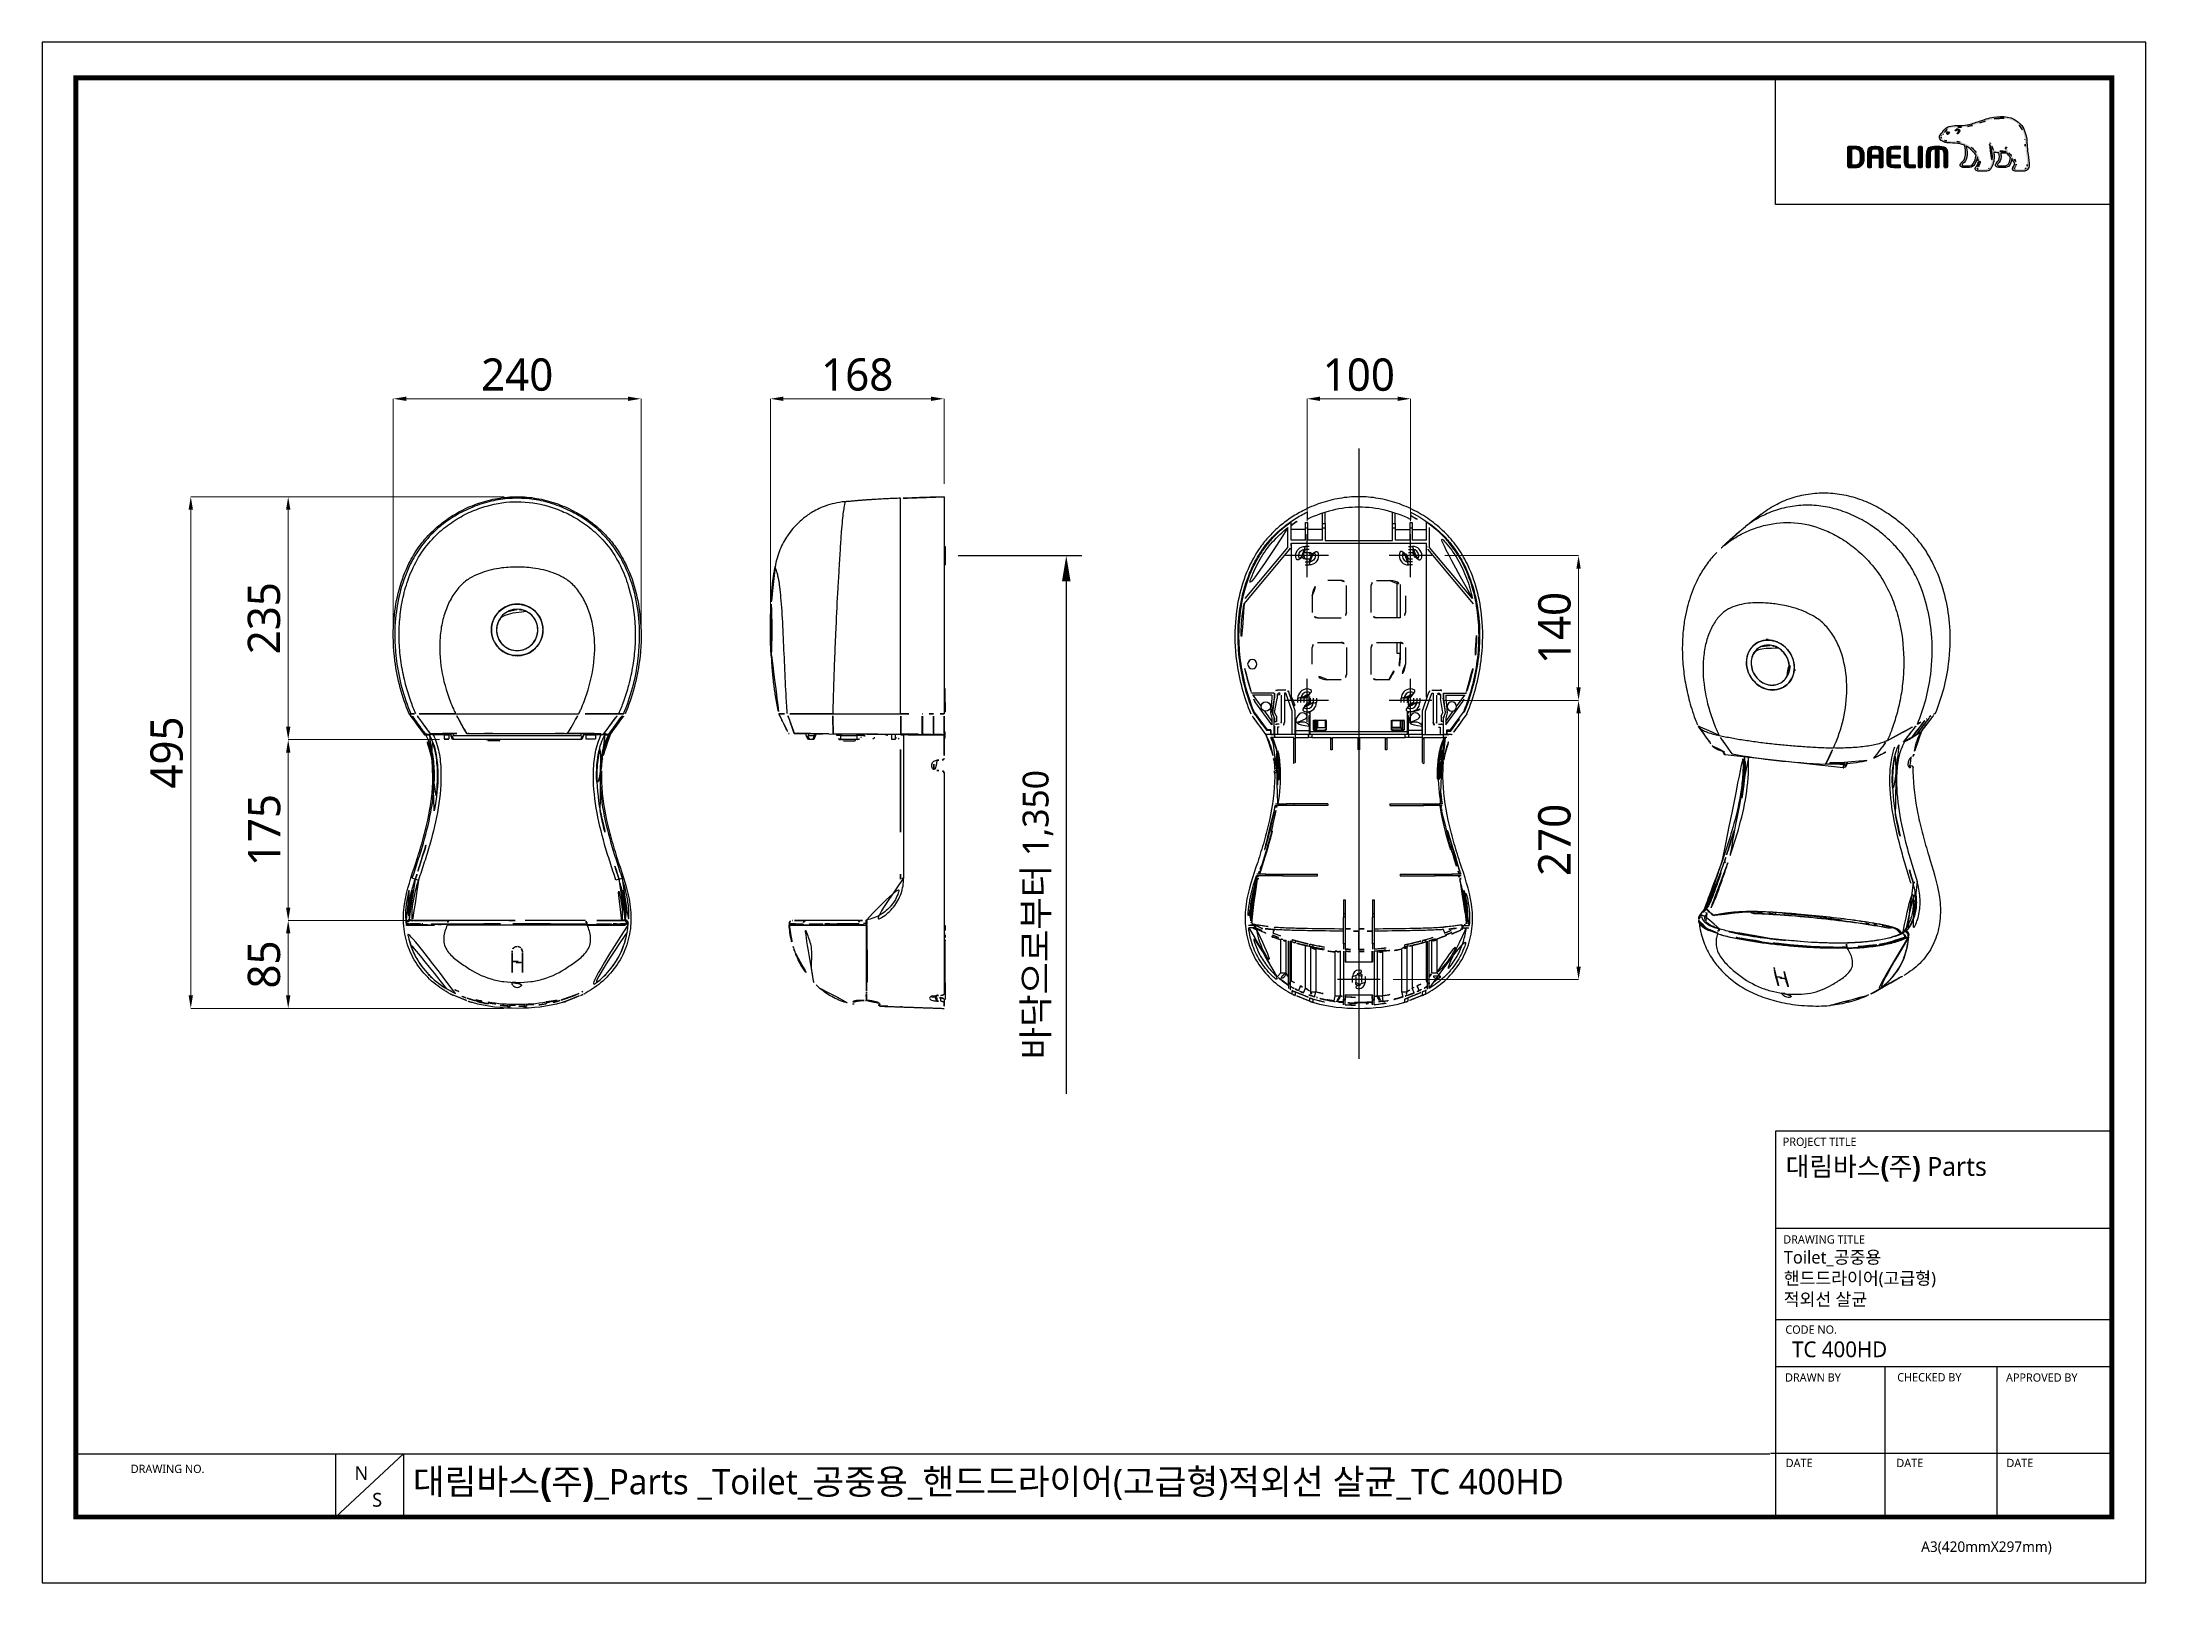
# Model space of a CAD drawing. Extents: x 16296660632 to 16296681399, y -37409619871 to -37409615168.
# Drawn here: x 16296680748 to 16296681399, y -37409615645 to -37409615168 of the extents above; entities outside this region: 1.
import ezdxf

# ---------------------------------------------------------------- set-up
doc = ezdxf.new("R2010")
doc.units = 0
doc.header["$LTSCALE"] = 10
doc.header["$MEASUREMENT"] = 0
doc.header["$PDMODE"] = 3
doc.header["$PDSIZE"] = -10
doc.layers.get('0').update_dxf_attribs({"linetype": 'CONTINUOUS'})
doc.layers.get('DEFPOINTS').update_dxf_attribs({"linetype": 'CONTINUOUS'})
for name, color, linetype in [('1', 7, 'CONTINUOUS'), ('2', 2, 'CONTINUOUS'), ('레이어 1', 7, 'CONTINUOUS')]:
    doc.layers.add(name, color=color, linetype=linetype)
doc.styles.add('Daelim Dimension', font='')
doc.styles.get('Daelim Dimension').set_extended_font_data('NanumGothic')
doc.dimstyles.new('DEFAULT', dxfattribs={"dimscale": 2, "dimtxt": 2, "dimasz": 2, "dimexe": 0, "dimexo": 2, "dimgap": 1, "dimtad": 1, "dimdec": 1, "dimzin": 9, "dimdsep": 46, "dimtxsty": 'Daelim Dimension', "dimcen": 0.5, "dimclrd": 252, "dimclre": 252, "dimclrt": 3, "dimadec": 1, "dimazin": 0, "dimtfac": 1, "dimtdec": 1, "dimtix": 1, "dimtmove": 0, "dimatfit": 3, "dimfxl": 1, "dimtolj": 1, "dimtzin": 1, "dimlwd": 9, "dimlwe": 9, "dimarcsym": 0})

msp = doc.modelspace()

# ---------------------------------------------------------------- texts
at = {"color": 5, "ltscale": 40, "style": 'Daelim Dimension'}
for s, height, p in [('PROJECT TITLE', 2.56901127, (16296681286.65481, -37409615510.000397)), ('DRAWING TITLE', 2.56901127, (16296681286.819521, -37409615540.236282)), ('CODE NO.', 2.5690113, (16296681287.46376, -37409615568.158257)), ('DRAWN BY', 2.5690113, (16296681287.36301, -37409615582.96666)), ('CHECKED BY', 2.5690113, (16296681322.073191, -37409615582.921097)), ('APPROVED BY', 2.56901127, (16296681355.73658, -37409615583.004082)), ('DRAWING NO.', 2.56901127, (16296680775.46813, -37409615611.264999)), ('DATE', 2.5690113, (16296681287.563669, -37409615609.444656)), ('DATE', 2.5690113, (16296681321.799999, -37409615609.444656)), ('DATE', 2.5690113, (16296681355.85471, -37409615609.444656)), ('A3(420mmX297mm)', 3.24237133, (16296681329.480289, -37409615635.688187))]:
    msp.add_text(s, height=height, dxfattribs=at).set_placement(p)
at = {"attachment_point": 1, "style": 'Daelim Dimension'}
for s, insert, char_height, width in [('{\\fPretendard Variable SemiBold|b0|i0|c129|p2;\\C7;대림바스(주)\\fNanumGothic|b0|i0|c129|p50; }Parts', (16296681287.557489, -37409615513.444618), 5.84072257, 93.87362799), (' Toilet_공중용\\P 핸드드라이어(고급형)\\P 적외선 살균', (16296681285.644421, -37409615542.533836), 3.9007332, 85.08787986), ('TC 400HD', (16296681289.52092, -37409615570.543861), 4.8759165, 82.05668884), ('N', (16296680844.72023, -37409615609.154182), 4.256675, 5.94065194), ('S', (16296680850.193951, -37409615617.433922), 4.256675, 5.94065194)]:
    msp.add_mtext(s, dxfattribs=dict(at, insert=insert, char_height=char_height, width=width))
at = {"color": 2, "insert": (16296680862.745411, -37409615610.026733), "char_height": 7.836294375, "width": 463.52827932, "attachment_point": 1, "style": 'Daelim Dimension'}
msp.add_mtext('{\\fPretendard Variable SemiBold|b0|i0|c129|p2;대림바스(주)}_Parts _Toilet_{\\fGulim|b0|i0|c129|p50;공중용}_{\\fGulim|b0|i0|c129|p50;핸드드라이어}({\\fGulim|b0|i0|c129|p50;고급형}){\\fGulim|b0|i0|c129|p50;적외선 살균}_TC 400HD', dxfattribs=at)

# ---------------------------------------------------------------- blocks, each defined once
blk = doc.blocks.new('*D5')
at = {"color": 5, "lineweight": 9, "transparency": 16777216}
for p, q in [((16296680891.044411, -37409615309.045227), (16296680824.186819, -37409615309.045227)), ((16296680824.186819, -37409615313.045227), (16296680824.186819, -37409615380.245239)), ((16296680871.044371, -37409615384.245239), (16296680824.186819, -37409615384.245239))]:
    blk.add_line(p, q, dxfattribs=at)
at = {"color": 5, "transparency": 16777216}
for points in [[(16296680823.520161, -37409615313.045227), (16296680824.853491, -37409615313.045227), (16296680824.186819, -37409615309.045227)], [(16296680823.520161, -37409615380.245239), (16296680824.853491, -37409615380.245239), (16296680824.186819, -37409615384.245239)]]:
    blk.add_solid(points, dxfattribs=at)
at = {"layer": 'DEFPOINTS', "color": 0, "transparency": 16777216}
for p in [(16296680895.044411, -37409615309.045227), (16296680824.186819, -37409615384.245239), (16296680875.044371, -37409615384.245239)]:
    blk.add_point(p, dxfattribs=at)
at = {"color": 7, "transparency": 16777216, "insert": (16296680816.736191, -37409615346.645233), "char_height": 10, "attachment_point": 5, "rotation": 90, "style": 'Daelim Dimension'}
blk.add_mtext('\\A1;235', dxfattribs=at)
blk = doc.blocks.new('*D6')
at = {"color": 5, "lineweight": 9, "transparency": 16777216}
for p, q in [((16296680871.04437, -37409615384.24524), (16296680824.18682, -37409615384.24524)), ((16296680824.18682, -37409615388.24524), (16296680824.18682, -37409615436.24752)), ((16296680869.91439, -37409615440.24752), (16296680824.18682, -37409615440.24752))]:
    blk.add_line(p, q, dxfattribs=at)
at = {"color": 5, "transparency": 16777216}
for points in [[(16296680823.52016, -37409615388.24524), (16296680824.85349, -37409615388.24524), (16296680824.18682, -37409615384.24524)], [(16296680823.52016, -37409615436.24752), (16296680824.85349, -37409615436.24752), (16296680824.18682, -37409615440.24752)]]:
    blk.add_solid(points, dxfattribs=at)
at = {"layer": 'DEFPOINTS', "color": 0, "transparency": 16777216}
for p in [(16296680875.04437, -37409615384.24524), (16296680824.18682, -37409615440.24752), (16296680873.91439, -37409615440.24752)]:
    blk.add_point(p, dxfattribs=at)
at = {"color": 7, "transparency": 16777216, "insert": (16296680816.80056, -37409615412.24638), "char_height": 10, "attachment_point": 5, "rotation": 90, "style": 'Daelim Dimension'}
blk.add_mtext('\\A1;175', dxfattribs=at)
blk = doc.blocks.new('*D7')
at = {"color": 5, "lineweight": 9, "transparency": 16777216}
for p, q in [((16296680865.914391, -37409615440.24752), (16296680824.186819, -37409615440.24752)), ((16296680824.186819, -37409615444.24752), (16296680824.186819, -37409615463.445236)), ((16296680891.044371, -37409615467.445236), (16296680824.186819, -37409615467.445236))]:
    blk.add_line(p, q, dxfattribs=at)
at = {"color": 5, "transparency": 16777216}
for points in [[(16296680823.520161, -37409615444.24752), (16296680824.853491, -37409615444.24752), (16296680824.186819, -37409615440.24752)], [(16296680823.520161, -37409615463.445236), (16296680824.853491, -37409615463.445236), (16296680824.186819, -37409615467.445236)]]:
    blk.add_solid(points, dxfattribs=at)
at = {"layer": 'DEFPOINTS', "color": 0, "transparency": 16777216}
for p in [(16296680869.914391, -37409615440.24752), (16296680824.186819, -37409615467.445236), (16296680895.044371, -37409615467.445236)]:
    blk.add_point(p, dxfattribs=at)
at = {"color": 7, "transparency": 16777216, "insert": (16296680816.74334, -37409615453.846367), "char_height": 10, "attachment_point": 5, "rotation": 90, "style": 'Daelim Dimension'}
blk.add_mtext('\\A1;85', dxfattribs=at)
blk = doc.blocks.new('*D8')
at = {"color": 5, "lineweight": 9, "transparency": 16777216}
for p, q in [((16296680891.044411, -37409615309.045227), (16296680794.04393, -37409615309.045227)), ((16296680794.04393, -37409615463.445236), (16296680794.04393, -37409615313.045227)), ((16296680891.044371, -37409615467.445236), (16296680794.04393, -37409615467.445236))]:
    blk.add_line(p, q, dxfattribs=at)
at = {"color": 5, "transparency": 16777216}
for points in [[(16296680793.37726, -37409615313.045227), (16296680794.71059, -37409615313.045227), (16296680794.04393, -37409615309.045227)], [(16296680793.37726, -37409615463.445236), (16296680794.71059, -37409615463.445236), (16296680794.04393, -37409615467.445236)]]:
    blk.add_solid(points, dxfattribs=at)
at = {"layer": 'DEFPOINTS', "color": 0, "transparency": 16777216}
for p in [(16296680794.04393, -37409615309.045227), (16296680895.044411, -37409615309.045227), (16296680895.044371, -37409615467.445236)]:
    blk.add_point(p, dxfattribs=at)
at = {"color": 7, "transparency": 16777216, "insert": (16296680786.600439, -37409615388.245239), "char_height": 10, "attachment_point": 5, "rotation": 90, "style": 'Daelim Dimension'}
blk.add_mtext('\\A1;495', dxfattribs=at)
blk = doc.blocks.new('*D0')
at = {"color": 5, "lineweight": 9, "transparency": 16777216}
for p, q in [((16296680856.713381, -37409615349.269257), (16296680856.713381, -37409615278.724701)), ((16296680860.713381, -37409615278.724701), (16296680929.37537, -37409615278.724701)), ((16296680933.37537, -37409615349.269257), (16296680933.37537, -37409615278.724701))]:
    blk.add_line(p, q, dxfattribs=at)
at = {"color": 5, "transparency": 16777216}
for points in [[(16296680860.713381, -37409615278.058037), (16296680860.713381, -37409615279.391373), (16296680856.713381, -37409615278.724701)], [(16296680929.37537, -37409615278.058037), (16296680929.37537, -37409615279.391373), (16296680933.37537, -37409615278.724701)]]:
    blk.add_solid(points, dxfattribs=at)
at = {"layer": 'DEFPOINTS', "color": 0, "transparency": 16777216}
for p in [(16296680933.37537, -37409615278.724701), (16296680856.713381, -37409615353.269257), (16296680933.37537, -37409615353.269257)]:
    blk.add_point(p, dxfattribs=at)
at = {"color": 7, "transparency": 16777216, "insert": (16296680895.04438, -37409615271.302673), "char_height": 10, "attachment_point": 5, "style": 'Daelim Dimension'}
blk.add_mtext('\\A1;240', dxfattribs=at)
blk = doc.blocks.new('*D1')
at = {"color": 5, "lineweight": 9, "transparency": 16777216}
for p, q in [((16296680973.38, -37409615346.21), (16296680973.38, -37409615278.72)), ((16296680977.38, -37409615278.72), (16296681023.14, -37409615278.72)), ((16296681027.14, -37409615305.05), (16296681027.14, -37409615278.72))]:
    blk.add_line(p, q, dxfattribs=at)
at = {"color": 5, "transparency": 16777216}
for points in [[(16296680977.38, -37409615278.06), (16296680977.38, -37409615279.39), (16296680973.38, -37409615278.72)], [(16296681023.14, -37409615278.06), (16296681023.14, -37409615279.39), (16296681027.14, -37409615278.72)]]:
    blk.add_solid(points, dxfattribs=at)
at = {"layer": 'DEFPOINTS', "color": 0, "transparency": 16777216}
for p in [(16296681027.14, -37409615278.72), (16296681027.14, -37409615309.05), (16296680973.38, -37409615350.21)]:
    blk.add_point(p, dxfattribs=at)
at = {"color": 7, "transparency": 16777216, "insert": (16296681000.26, -37409615271.28), "char_height": 10, "attachment_point": 5, "style": 'Daelim Dimension'}
blk.add_mtext('\\A1;168', dxfattribs=at)
blk = doc.blocks.new('*D2')
at = {"color": 5, "lineweight": 9, "transparency": 16777216}
for p, q in [((16296681139.47188, -37409615316.644081), (16296681139.47188, -37409615278.724701)), ((16296681143.47188, -37409615278.724701), (16296681167.47188, -37409615278.724701)), ((16296681171.47188, -37409615316.644081), (16296681171.47188, -37409615278.724701))]:
    blk.add_line(p, q, dxfattribs=at)
at = {"color": 5, "transparency": 16777216}
for points in [[(16296681143.47188, -37409615278.058037), (16296681143.47188, -37409615279.391373), (16296681139.47188, -37409615278.724701)], [(16296681167.47188, -37409615278.058037), (16296681167.47188, -37409615279.391373), (16296681171.47188, -37409615278.724701)]]:
    blk.add_solid(points, dxfattribs=at)
at = {"layer": 'DEFPOINTS', "color": 0, "transparency": 16777216}
for p in [(16296681171.47188, -37409615278.724701), (16296681139.47188, -37409615320.644081), (16296681171.47188, -37409615320.644081)]:
    blk.add_point(p, dxfattribs=at)
at = {"color": 7, "transparency": 16777216, "insert": (16296681155.47188, -37409615271.316978), "char_height": 10, "attachment_point": 5, "style": 'Daelim Dimension'}
blk.add_mtext('\\A1;100', dxfattribs=at)
blk = doc.blocks.new('*D3')
at = {"color": 5, "lineweight": 9, "transparency": 16777216}
for p, q in [((16296681182.113041, -37409615327.28524), (16296681223.470421, -37409615327.28524)), ((16296681223.470421, -37409615331.28524), (16296681223.470421, -37409615368.085243)), ((16296681182.113041, -37409615372.085243), (16296681223.470421, -37409615372.085243))]:
    blk.add_line(p, q, dxfattribs=at)
at = {"color": 5, "transparency": 16777216}
for points in [[(16296681222.803749, -37409615331.28524), (16296681224.137079, -37409615331.28524), (16296681223.470421, -37409615327.28524)], [(16296681222.803749, -37409615368.085243), (16296681224.137079, -37409615368.085243), (16296681223.470421, -37409615372.085243)]]:
    blk.add_solid(points, dxfattribs=at)
at = {"layer": 'DEFPOINTS', "color": 0, "transparency": 16777216}
for p in [(16296681178.113041, -37409615327.28524), (16296681178.113041, -37409615372.085243), (16296681223.470421, -37409615372.085243)]:
    blk.add_point(p, dxfattribs=at)
at = {"color": 7, "transparency": 16777216, "insert": (16296681216.0627, -37409615349.685226), "char_height": 10, "attachment_point": 5, "rotation": 90, "style": 'Daelim Dimension'}
blk.add_mtext('\\A1;140', dxfattribs=at)
blk = doc.blocks.new('*D4')
at = {"color": 5, "lineweight": 9, "transparency": 16777216}
for p, q in [((16296681182.11304, -37409615372.08524), (16296681223.47042, -37409615372.08524)), ((16296681223.47042, -37409615376.08524), (16296681223.47042, -37409615454.48524)), ((16296681166.11304, -37409615458.48524), (16296681223.47042, -37409615458.48524))]:
    blk.add_line(p, q, dxfattribs=at)
at = {"color": 5, "transparency": 16777216}
for points in [[(16296681222.80375, -37409615376.08524), (16296681224.13708, -37409615376.08524), (16296681223.47042, -37409615372.08524)], [(16296681222.80375, -37409615454.48524), (16296681224.13708, -37409615454.48524), (16296681223.47042, -37409615458.48524)]]:
    blk.add_solid(points, dxfattribs=at)
at = {"layer": 'DEFPOINTS', "color": 0, "transparency": 16777216}
for p in [(16296681178.11304, -37409615372.08524), (16296681162.11304, -37409615458.48524), (16296681223.47042, -37409615458.48524)]:
    blk.add_point(p, dxfattribs=at)
at = {"color": 7, "transparency": 16777216, "insert": (16296681216.04839, -37409615415.28524), "char_height": 10, "attachment_point": 5, "rotation": 90, "style": 'Daelim Dimension'}
blk.add_mtext('\\A1;270', dxfattribs=at)

# ---------------------------------------------------------------- dimensions: what is measured, and where the dimension line sits
at = {"color": 5}
for base, p1, p2, text, picture, middle in [((16296680933.37537, -37409615278.724701), (16296680856.713381, -37409615353.269257), (16296680933.37537, -37409615353.269257), '240', '*D0', (16296680895.04438, -37409615271.302673)), ((16296681027.13941, -37409615278.724701), (16296680973.379419, -37409615350.21479), (16296681027.13941, -37409615309.045227), '168', '*D1', (16296681000.259411, -37409615271.281212)), ((16296681171.47188, -37409615278.724701), (16296681139.47188, -37409615320.644081), (16296681171.47188, -37409615320.644081), '100', '*D2', (16296681155.47188, -37409615271.316978))]:
    dim = msp.add_linear_dim(base=base, p1=p1, p2=p2, text=text, dimstyle='DEFAULT', override={"dimtxt": 5, "dimclrd": 5, "dimclre": 5, "dimclrt": 7}, dxfattribs=at)
    dim.commit()
    dim.dimension.update_dxf_attribs({"geometry": picture, "text_midpoint": middle})
for base, p1, p2, text, picture, middle in [((16296680794.04393, -37409615309.045227), (16296680895.044371, -37409615467.445236), (16296680895.044411, -37409615309.045227), '495', '*D8', (16296680786.600439, -37409615388.245239)), ((16296680824.186819, -37409615384.245239), (16296680895.044411, -37409615309.045227), (16296680875.044371, -37409615384.245239), '235', '*D5', (16296680816.736191, -37409615346.645233)), ((16296680824.186819, -37409615440.24752), (16296680875.044371, -37409615384.245239), (16296680873.914391, -37409615440.24752), '175', '*D6', (16296680816.80056, -37409615412.246384)), ((16296680824.186819, -37409615467.445236), (16296680869.914391, -37409615440.24752), (16296680895.044371, -37409615467.445236), '85', '*D7', (16296680816.74334, -37409615453.846367))]:
    dim = msp.add_linear_dim(base=base, p1=p1, p2=p2, angle=90, text=text, dimstyle='DEFAULT', override={"dimtxt": 5, "dimclrd": 5, "dimclre": 5, "dimclrt": 7}, dxfattribs=at)
    dim.commit()
    dim.dimension.update_dxf_attribs({"geometry": picture, "text_midpoint": middle})
for base, p1, p2, text, picture, middle in [((16296681223.470421, -37409615372.085243), (16296681178.113041, -37409615327.28524), (16296681178.113041, -37409615372.085243), '140', '*D3', (16296681223.470421, -37409615349.685226)), ((16296681223.470421, -37409615458.485237), (16296681178.113041, -37409615372.085243), (16296681162.113041, -37409615458.485237), '270', '*D4', (16296681223.470421, -37409615415.28524))]:
    dim = msp.add_linear_dim(base=base, p1=p1, p2=p2, angle=90, text=text, dimstyle='DEFAULT', override={"dimtxt": 5, "dimclrd": 5, "dimclre": 5, "dimclrt": 7}, dxfattribs=at)
    dim.commit()
    dim.dimension.update_dxf_attribs({"geometry": picture, "text_midpoint": middle, "dimtype": 160})

# ---------------------------------------------------------------- hatches: boundary and pattern name
at = {"ltscale": 0.5}
h = msp.add_hatch(color=5, dxfattribs=at)
h.set_gradient(color1=(0, 0, 255), one_color=1, tint=1)
edge = h.paths.add_edge_path(flags=16)
edge.add_spline(control_points=[(16296660653.825001, -37409619854.891739), (16296660653.825001, -37409619862.145737), (16296660650.51771, -37409619865.679031), (16296660643.69503, -37409619865.679031), (16296660643.69503, -37409619865.679031), (16296660639.022791, -37409619865.590843), (16296660637.81632, -37409619865.563271), (16296660637.81632, -37409619865.563271), (16296660637.81632, -37409619837.724129), (16296660637.81632, -37409619837.724129), (16296660640.23064, -37409619837.478844), (16296660643.66058, -37409619837.438873), (16296660643.70261, -37409619837.438873), (16296660650.705811, -37409619837.438873), (16296660653.825001, -37409619840.775108), (16296660653.825001, -37409619848.194473), (16296660653.825001, -37409619848.194473), (16296660653.825001, -37409619854.891739), (16296660653.825001, -37409619854.891739)], knot_values=[0, 0, 0, 0, 1, 1, 1, 2, 2, 2, 3, 3, 3, 4, 4, 4, 5, 5, 5, 6, 6, 6, 6], degree=3, periodic=0)
edge = h.paths.add_edge_path()
edge.add_spline(control_points=[(16296660643.69503, -37409619832.221619), (16296660639.904051, -37409619832.221619), (16296660634.994089, -37409619832.448303), (16296660633.39006, -37409619832.69635), (16296660632.37995, -37409619832.870667), (16296660631.737789, -37409619833.622391), (16296660631.737789, -37409619834.616653), (16296660631.737789, -37409619834.616653), (16296660631.737789, -37409619868.454399), (16296660631.737789, -37409619868.454399), (16296660631.737789, -37409619869.523758), (16296660632.38271, -37409619870.233437), (16296660633.440359, -37409619870.430496), (16296660634.95689, -37409619870.662018), (16296660639.85375, -37409619870.896294), (16296660643.69503, -37409619870.896294), (16296660654.267349, -37409619870.896294), (16296660659.84634, -37409619865.351059), (16296660659.84634, -37409619854.891739), (16296660659.84634, -37409619854.891739), (16296660659.84634, -37409619848.194473), (16296660659.84634, -37409619848.194473), (16296660659.84634, -37409619837.750313), (16296660654.267349, -37409619832.221619), (16296660643.69503, -37409619832.221619)], knot_values=[0, 0, 0, 0, 1, 1, 1, 2, 2, 2, 3, 3, 3, 4, 4, 4, 5, 5, 5, 6, 6, 6, 7, 7, 7, 8, 8, 8, 8], degree=3, periodic=0)
at = {"layer": '레이어 1'}
h = msp.add_hatch(color=5, dxfattribs=at)
h.dxf.hatch_style = 1
edge = h.paths.add_edge_path(flags=16)
edge.add_spline(control_points=[(16296681361.969061, -37409615207.37603), (16296681361.69639, -37409615207.677856), (16296681361.353729, -37409615207.68058), (16296681361.338909, -37409615207.68058), (16296681361.338909, -37409615207.68058), (16296681358.59404, -37409615207.68058), (16296681358.59404, -37409615207.68058), (16296681358.493191, -37409615207.68058), (16296681358.41613, -37409615207.655289), (16296681358.36623, -37409615207.606033), (16296681358.324579, -37409615207.565224), (16296681358.30434, -37409615207.503159), (16296681358.30434, -37409615207.426262), (16296681358.30434, -37409615207.271477), (16296681358.417339, -37409615207.12915), (16296681358.53738, -37409615206.978073), (16296681358.64868, -37409615206.835083), (16296681358.7544, -37409615206.699516), (16296681358.813589, -37409615206.532913), (16296681358.963831, -37409615206.128563), (16296681358.948481, -37409615205.697197), (16296681358.769079, -37409615205.317123), (16296681358.44496, -37409615204.629471), (16296681357.964081, -37409615204.089203), (16296681357.49799, -37409615203.567139), (16296681357.49799, -37409615203.567139), (16296681357.340151, -37409615203.393799), (16296681357.340151, -37409615203.392113), (16296681356.734289, -37409615202.716957), (16296681356.10817, -37409615202.018494), (16296681356.058769, -37409615201.07151), (16296681356.04748, -37409615200.884003), (16296681355.96081, -37409615200.770683), (16296681355.84024, -37409615200.775742), (16296681355.84024, -37409615200.775742), (16296681355.662661, -37409615200.861053), (16296681355.6588, -37409615200.861053), (16296681355.610741, -37409615200.914017), (16296681355.583929, -37409615200.992912), (16296681355.583929, -37409615201.083649), (16296681355.583929, -37409615201.083649), (16296681355.585449, -37409615201.115669), (16296681355.585449, -37409615201.116028), (16296681355.60973, -37409615201.458344), (16296681355.691339, -37409615201.794228), (16296681355.834841, -37409615202.142929), (16296681355.834841, -37409615202.142929), (16296681355.84885, -37409615202.178017), (16296681355.84885, -37409615202.178017), (16296681355.84885, -37409615202.178017), (16296681355.811729, -37409615202.179352), (16296681355.811729, -37409615202.179352), (16296681354.049601, -37409615202.249184), (16296681352.32206, -37409615201.916656), (16296681351.813999, -37409615201.794228), (16296681351.500681, -37409615200.533577), (16296681350.99247, -37409615199.697891), (16296681350.970539, -37409615199.662483), (16296681350.93108, -37409615199.597054), (16296681350.86801, -37409615199.546799), (16296681350.80731, -37409615199.529251), (16296681350.80731, -37409615199.529251), (16296681350.658911, -37409615199.551521), (16296681350.640711, -37409615199.553879), (16296681350.628229, -37409615199.572433), (16296681350.602261, -37409615199.607498), (16296681350.54493, -37409615199.68441), (16296681350.54493, -37409615199.68441), (16296681350.537861, -37409615199.746117), (16296681350.537861, -37409615199.746117), (16296681350.537861, -37409615199.746117), (16296681350.584709, -37409615199.912033), (16296681350.584709, -37409615199.912033), (16296681350.623171, -37409615199.978493), (16296681351.528, -37409615201.563553), (16296681351.528, -37409615203.662933), (16296681351.528, -37409615204.957947), (16296681351.187719, -37409615206.179787), (16296681350.5166, -37409615207.294083), (16296681350.356239, -37409615207.561508), (16296681350.144951, -37409615207.68058), (16296681349.83065, -37409615207.68058), (16296681349.83065, -37409615207.68058), (16296681347.12488, -37409615207.68058), (16296681347.12488, -37409615207.68058), (16296681347.035179, -37409615207.68058), (16296681346.848009, -37409615207.617493), (16296681346.848009, -37409615207.421883), (16296681346.848009, -37409615207.313957), (16296681346.948, -37409615207.136909), (16296681347.11462, -37409615206.950417), (16296681348.242189, -37409615205.694847), (16296681347.59166, -37409615203.733727), (16296681346.510269, -37409615202.441742), (16296681345.46579, -37409615201.195602), (16296681343.761169, -37409615199.627388), (16296681341.57243, -37409615199.237869), (16296681340.796761, -37409615199.102318), (16296681339.522141, -37409615199.026772), (16296681338.49267, -37409615198.965714), (16296681338.49267, -37409615198.965714), (16296681337.452089, -37409615198.903999), (16296681337.452089, -37409615198.903999), (16296681336.91806, -37409615198.863197), (16296681336.03548, -37409615198.534721), (16296681335.766859, -37409615198.026123), (16296681335.653379, -37409615197.815353), (16296681335.666201, -37409615197.601547), (16296681335.8085, -37409615197.35569), (16296681335.89805, -37409615197.207321), (16296681336.020981, -37409615197.079826), (16296681336.17561, -37409615196.92469), (16296681336.34659, -37409615196.751694), (16296681336.52247, -37409615196.572609), (16296681336.65941, -37409615196.336533), (16296681336.65941, -37409615196.336533), (16296681336.698681, -37409615196.26268), (16296681336.698681, -37409615196.26268), (16296681337.221251, -37409615195.263069), (16296681338.297741, -37409615194.735268), (16296681339.899509, -37409615194.692787), (16296681339.899509, -37409615194.692787), (16296681340.802839, -37409615194.682678), (16296681340.802839, -37409615194.682678), (16296681341.79468, -37409615194.677612), (16296681342.92009, -37409615194.671883), (16296681343.844801, -37409615194.472893), (16296681345.143551, -37409615194.193657), (16296681346.44651, -37409615193.748489), (16296681347.596359, -37409615193.356613), (16296681347.596359, -37409615193.356613), (16296681347.63312, -37409615193.344467), (16296681347.63312, -37409615193.344467), (16296681349.0553, -37409615192.858162), (16296681350.526039, -37409615192.355301), (16296681352.02949, -37409615192.110474), (16296681354.4356, -37409615191.712189), (16296681357.73978, -37409615191.725327), (16296681359.81859, -37409615194.05909), (16296681360.77943, -37409615195.139618), (16296681361.371281, -37409615196.625557), (16296681361.57498, -37409615198.476723), (16296681361.57498, -37409615198.476723), (16296681361.56724, -37409615198.470642), (16296681361.560141, -37409615198.464249), (16296681361.576651, -37409615198.500977), (16296681361.59218, -37409615198.70874), (16296681361.677839, -37409615199.886414), (16296681361.702459, -37409615200.452637), (16296681361.728451, -37409615201.038109), (16296681361.87648, -37409615202.124397), (16296681361.87648, -37409615202.124397), (16296681362.296021, -37409615205.757233), (16296681362.296021, -37409615205.757233), (16296681362.296021, -37409615205.757233), (16296681362.32098, -37409615206.1987), (16296681362.32098, -37409615206.1987), (16296681362.32098, -37409615206.720093), (16296681362.20294, -37409615207.116364), (16296681361.969061, -37409615207.37603)], knot_values=[0, 0, 0, 0, 1, 1, 1, 2, 2, 2, 3, 3, 3, 4, 4, 4, 5, 5, 5, 6, 6, 6, 7, 7, 7, 8, 8, 8, 9, 9, 9, 10, 10, 10, 11, 11, 11, 12, 12, 12, 13, 13, 13, 14, 14, 14, 15, 15, 15, 16, 16, 16, 17, 17, 17, 18, 18, 18, 19, 19, 19, 20, 20, 20, 21, 21, 21, 22, 22, 22, 23, 23, 23, 24, 24, 24, 25, 25, 25, 26, 26, 26, 27, 27, 27, 28, 28, 28, 29, 29, 29, 30, 30, 30, 31, 31, 31, 32, 32, 32, 33, 33, 33, 34, 34, 34, 35, 35, 35, 36, 36, 36, 37, 37, 37, 38, 38, 38, 39, 39, 39, 40, 40, 40, 41, 41, 41, 42, 42, 42, 43, 43, 43, 44, 44, 44, 45, 45, 45, 46, 46, 46, 47, 47, 47, 48, 48, 48, 49, 49, 49, 50, 50, 50, 51, 51, 51, 52, 52, 52, 53, 53, 53, 53], degree=3, periodic=0)
edge = h.paths.add_edge_path(flags=16)
edge.add_spline(control_points=[(16296681355.62372, -37409615206.590897), (16296681355.62372, -37409615206.590897), (16296681353.38456, -37409615206.590897), (16296681353.38456, -37409615206.590897), (16296681353.218969, -37409615206.590897), (16296681353.08812, -37409615206.45871), (16296681353.08812, -37409615206.29007), (16296681353.08812, -37409615206.172394), (16296681353.19031, -37409615206.022652), (16296681353.28694, -37409615205.919777), (16296681353.742399, -37409615205.483719), (16296681354.20829, -37409615204.88343), (16296681354.20829, -37409615203.743858), (16296681354.20829, -37409615203.743858), (16296681354.179449, -37409615203.226181), (16296681354.179449, -37409615203.224167), (16296681354.179449, -37409615203.224167), (16296681354.09716, -37409615202.720627), (16296681354.09716, -37409615202.720627), (16296681354.09716, -37409615202.720627), (16296681354.091419, -37409615202.688927), (16296681354.091419, -37409615202.688927), (16296681354.091419, -37409615202.688927), (16296681354.12447, -37409615202.691307), (16296681354.12447, -37409615202.691307), (16296681354.542, -37409615202.721313), (16296681355.354429, -37409615202.766533), (16296681356.1301, -37409615202.729752), (16296681356.327049, -37409615203.043053), (16296681356.644409, -37409615203.44606), (16296681357.10779, -37409615203.982964), (16296681357.086531, -37409615204.250076), (16296681356.865299, -37409615206.590897), (16296681355.62372, -37409615206.590897)], knot_values=[0, 0, 0, 0, 1, 1, 1, 2, 2, 2, 3, 3, 3, 4, 4, 4, 5, 5, 5, 6, 6, 6, 7, 7, 7, 8, 8, 8, 9, 9, 9, 10, 10, 10, 11, 11, 11, 11], degree=3, periodic=0)
edge = h.paths.add_edge_path(flags=16)
edge.add_spline(control_points=[(16296681344.388109, -37409615206.590897), (16296681344.388109, -37409615206.590897), (16296681342.42264, -37409615206.590897), (16296681342.42264, -37409615206.590897), (16296681342.275261, -37409615206.590897), (16296681342.116739, -37409615206.469498), (16296681342.116739, -37409615206.29007), (16296681342.116739, -37409615206.181183), (16296681342.20813, -37409615206.046257), (16296681342.37475, -37409615205.912354), (16296681342.872181, -37409615205.516098), (16296681343.625931, -37409615204.916458), (16296681343.70756, -37409615203.260902), (16296681343.70756, -37409615203.260902), (16296681343.71884, -37409615202.809334), (16296681343.71884, -37409615202.809334), (16296681343.71884, -37409615202.105164), (16296681343.55747, -37409615201.254967), (16296681343.404381, -37409615200.495148), (16296681343.404381, -37409615200.495148), (16296681343.3794, -37409615200.417587), (16296681343.3794, -37409615200.417587), (16296681343.3794, -37409615200.417587), (16296681343.443821, -37409615200.467827), (16296681343.443821, -37409615200.467827), (16296681343.736879, -37409615200.648247), (16296681345.34219, -37409615201.736214), (16296681346.48143, -37409615203.343559), (16296681346.38699, -37409615204.104378), (16296681345.95801, -37409615206.590897), (16296681344.388109, -37409615206.590897)], knot_values=[0, 0, 0, 0, 1, 1, 1, 2, 2, 2, 3, 3, 3, 4, 4, 4, 5, 5, 5, 6, 6, 6, 7, 7, 7, 8, 8, 8, 9, 9, 9, 10, 10, 10, 10], degree=3, periodic=0)
edge = h.paths.add_edge_path()
edge.add_spline(control_points=[(16296681362.8508, -37409615205.702271), (16296681362.850109, -37409615205.697197), (16296681362.433281, -37409615202.048851), (16296681362.433281, -37409615202.048851), (16296681362.278971, -37409615200.958527), (16296681362.25672, -37409615200.377113), (16296681362.23667, -37409615199.861801), (16296681362.23667, -37409615199.861801), (16296681362.13348, -37409615198.421387), (16296681362.13348, -37409615198.42038), (16296681361.913931, -37409615196.448837), (16296681361.27586, -37409615194.856354), (16296681360.236099, -37409615193.691833), (16296681357.99003, -37409615191.168182), (16296681354.483829, -37409615191.141541), (16296681351.93693, -37409615191.561417), (16296681350.37496, -37409615191.819763), (16296681348.88196, -37409615192.329353), (16296681347.43852, -37409615192.823067), (16296681347.43852, -37409615192.823067), (16296681347.392, -37409615192.839592), (16296681347.392, -37409615192.839592), (16296681346.263571, -37409615193.224388), (16296681344.983021, -37409615193.662498), (16296681343.72644, -37409615193.930237), (16296681342.863079, -37409615194.114731), (16296681341.78186, -37409615194.123169), (16296681340.826771, -37409615194.128227), (16296681340.826771, -37409615194.128227), (16296681339.88147, -37409615194.139687), (16296681339.88147, -37409615194.139687), (16296681338.06505, -37409615194.184547), (16296681336.827841, -37409615194.81353), (16296681336.20293, -37409615196.008377), (16296681336.20293, -37409615196.008377), (16296681336.174761, -37409615196.059967), (16296681336.174761, -37409615196.059967), (16296681336.0714, -37409615196.241096), (16296681335.918119, -37409615196.394882), (16296681335.780861, -37409615196.532494), (16296681335.629601, -37409615196.684921), (16296681335.459129, -37409615196.855888), (16296681335.328951, -37409615197.077133), (16296681335.19825, -37409615197.298714), (16296681335.13233, -37409615197.523323), (16296681335.13233, -37409615197.743874), (16296681335.13233, -37409615197.929352), (16296681335.17886, -37409615198.111473), (16296681335.272301, -37409615198.285477), (16296681335.65844, -37409615199.014633), (16296681336.759899, -37409615199.40818), (16296681337.417179, -37409615199.455063), (16296681337.417179, -37409615199.455063), (16296681338.384741, -37409615199.515793), (16296681338.40785, -37409615199.517792), (16296681339.37525, -37409615199.572433), (16296681340.700121, -37409615199.648979), (16296681341.473619, -37409615199.785568), (16296681341.92588, -37409615199.865501), (16296681342.43984, -37409615200.027702), (16296681342.91333, -37409615200.250648), (16296681342.94706, -37409615200.373413), (16296681343.1929, -37409615201.466431), (16296681343.1929, -37409615202.810013), (16296681343.1929, -37409615202.810013), (16296681343.182461, -37409615203.236313), (16296681343.182461, -37409615203.236313), (16296681343.11113, -37409615204.653084), (16296681342.49346, -37409615205.148163), (16296681342.040859, -37409615205.510368), (16296681341.994989, -37409615205.546463), (16296681341.59165, -37409615205.88134), (16296681341.562639, -37409615206.284363), (16296681341.54208, -37409615206.512329), (16296681341.60733, -37409615206.720093), (16296681341.745781, -37409615206.869476), (16296681341.89584, -37409615207.031357), (16296681342.124001, -37409615207.113297), (16296681342.42264, -37409615207.113297), (16296681342.42264, -37409615207.113297), (16296681344.388109, -37409615207.113297), (16296681344.388109, -37409615207.113297), (16296681345.859209, -37409615207.113297), (16296681346.586981, -37409615205.529266), (16296681346.808371, -37409615204.045349), (16296681346.808371, -37409615204.045349), (16296681346.812941, -37409615203.836601), (16296681346.812941, -37409615203.836601), (16296681346.812941, -37409615203.836601), (16296681346.873659, -37409615203.941147), (16296681346.873659, -37409615203.941147), (16296681347.062321, -37409615204.361008), (16296681347.175831, -37409615204.862846), (16296681347.175831, -37409615205.240883), (16296681347.175831, -37409615205.7714), (16296681347.01158, -37409615206.234779), (16296681346.69961, -37409615206.580109), (16296681346.620871, -37409615206.658028), (16296681346.22747, -37409615207.065758), (16296681346.22747, -37409615207.472816), (16296681346.22747, -37409615207.472816), (16296681346.23102, -37409615207.53994), (16296681346.23102, -37409615207.53994), (16296681346.286831, -37409615208.020859), (16296681346.676001, -37409615208.235672), (16296681347.03754, -37409615208.235672), (16296681347.03754, -37409615208.235672), (16296681349.83065, -37409615208.235672), (16296681349.83065, -37409615208.235672), (16296681350.334829, -37409615208.235672), (16296681350.736641, -37409615208.008698), (16296681350.99481, -37409615207.580406), (16296681351.705589, -37409615206.400368), (16296681352.06575, -37409615205.118813), (16296681352.06575, -37409615203.772507), (16296681352.06575, -37409615203.35231), (16296681352.026119, -37409615202.90377), (16296681351.948561, -37409615202.43837), (16296681351.948561, -37409615202.43837), (16296681351.94182, -37409615202.40126), (16296681351.94182, -37409615202.40126), (16296681351.94182, -37409615202.40126), (16296681351.97891, -37409615202.409027), (16296681351.97891, -37409615202.409027), (16296681352.31497, -37409615202.474113), (16296681352.855591, -37409615202.567863), (16296681353.523661, -37409615202.64003), (16296681353.523661, -37409615202.64003), (16296681353.543079, -37409615202.642403), (16296681353.543079, -37409615202.642403), (16296681353.543079, -37409615202.642403), (16296681353.632959, -37409615203.154373), (16296681353.632959, -37409615203.154373), (16296681353.632959, -37409615203.154373), (16296681353.65267, -37409615203.275749), (16296681353.65267, -37409615203.277771), (16296681353.65267, -37409615203.277771), (16296681353.679319, -37409615203.730713), (16296681353.679319, -37409615203.730713), (16296681353.679319, -37409615204.817673), (16296681353.18557, -37409615205.290482), (16296681352.92017, -37409615205.544083), (16296681352.916451, -37409615205.54747), (16296681352.54616, -37409615205.92382), (16296681352.506029, -37409615206.257713), (16296681352.506029, -37409615206.257713), (16296681352.493219, -37409615206.360237), (16296681352.493219, -37409615206.360237), (16296681352.493219, -37409615206.465134), (16296681352.52018, -37409615206.670837), (16296681352.70365, -37409615206.860382), (16296681352.8652, -37409615207.028679), (16296681353.115271, -37409615207.113297), (16296681353.44779, -37409615207.113297), (16296681353.44779, -37409615207.113297), (16296681355.62372, -37409615207.113297), (16296681355.62372, -37409615207.113297), (16296681356.94523, -37409615207.113297), (16296681357.343019, -37409615205.433151), (16296681357.50338, -37409615204.491531), (16296681357.50338, -37409615204.491531), (16296681357.510811, -37409615204.394409), (16296681357.510811, -37409615204.394409), (16296681357.510811, -37409615204.394409), (16296681357.56307, -37409615204.465569), (16296681357.56307, -37409615204.465569), (16296681357.86779, -37409615204.854752), (16296681358.13505, -37409615205.287453), (16296681358.2637, -37409615205.55658), (16296681358.33132, -37409615205.696518), (16296681358.367741, -37409615205.852013), (16296681358.367741, -37409615206.007812), (16296681358.367741, -37409615206.007812), (16296681358.31851, -37409615206.322792), (16296681358.31851, -37409615206.322792), (16296681358.26759, -37409615206.493782), (16296681358.1509, -37409615206.651283), (16296681358.036739, -37409615206.803719), (16296681357.86928, -37409615207.021248), (16296681357.696609, -37409615207.246849), (16296681357.696609, -37409615207.520714), (16296681357.696609, -37409615207.520714), (16296681357.71282, -37409615207.671448), (16296681357.71282, -37409615207.671448), (16296681357.792391, -37409615208.035019), (16296681358.08699, -37409615208.235672), (16296681358.541771, -37409615208.235672), (16296681358.541771, -37409615208.235672), (16296681361.337561, -37409615208.235672), (16296681361.337561, -37409615208.235672), (16296681361.39892, -37409615208.235672), (16296681361.94528, -37409615208.222183), (16296681362.37324, -37409615207.75914), (16296681362.71487, -37409615207.389191), (16296681362.8808, -37409615206.880592), (16296681362.8808, -37409615206.205429), (16296681362.8808, -37409615206.205429), (16296681362.85113, -37409615205.70462), (16296681362.8508, -37409615205.702271)], knot_values=[0, 0, 0, 0, 1, 1, 1, 2, 2, 2, 3, 3, 3, 4, 4, 4, 5, 5, 5, 6, 6, 6, 7, 7, 7, 8, 8, 8, 9, 9, 9, 10, 10, 10, 11, 11, 11, 12, 12, 12, 13, 13, 13, 14, 14, 14, 15, 15, 15, 16, 16, 16, 17, 17, 17, 18, 18, 18, 19, 19, 19, 20, 20, 20, 21, 21, 21, 22, 22, 22, 23, 23, 23, 24, 24, 24, 25, 25, 25, 26, 26, 26, 27, 27, 27, 28, 28, 28, 29, 29, 29, 30, 30, 30, 31, 31, 31, 32, 32, 32, 33, 33, 33, 34, 34, 34, 35, 35, 35, 36, 36, 36, 37, 37, 37, 38, 38, 38, 39, 39, 39, 40, 40, 40, 41, 41, 41, 42, 42, 42, 43, 43, 43, 44, 44, 44, 45, 45, 45, 46, 46, 46, 47, 47, 47, 48, 48, 48, 49, 49, 49, 50, 50, 50, 51, 51, 51, 52, 52, 52, 53, 53, 53, 54, 54, 54, 55, 55, 55, 56, 56, 56, 57, 57, 57, 58, 58, 58, 59, 59, 59, 60, 60, 60, 61, 61, 61, 62, 62, 62, 63, 63, 63, 64, 64, 64, 65, 65, 65, 66, 66, 66, 66], degree=3, periodic=0)
edge = h.paths.add_edge_path(flags=0)
edge.add_spline(control_points=[(16296681337.369631, -37409615196.267052), (16296681337.369631, -37409615196.267052), (16296681337.77635, -37409615196.08326), (16296681338.28021, -37409615196.277512), (16296681338.28021, -37409615196.277512), (16296681338.3426, -37409615196.304153), (16296681338.26132, -37409615196.419159), (16296681338.01597, -37409615196.748993), (16296681337.77416, -37409615196.820152), (16296681337.77416, -37409615196.820152), (16296681337.77416, -37409615196.820152), (16296681337.59897, -37409615196.881859), (16296681337.5005, -37409615196.762466), (16296681337.301519, -37409615196.529114), (16296681337.29545, -37409615196.393204), (16296681337.29545, -37409615196.393204), (16296681337.29545, -37409615196.393204), (16296681337.27487, -37409615196.292358), (16296681337.369631, -37409615196.267052)], knot_values=[0, 0, 0, 0, 1, 1, 1, 2, 2, 2, 3, 3, 3, 4, 4, 4, 5, 5, 5, 6, 6, 6, 6], degree=3, periodic=0)
edge = h.paths.add_edge_path(flags=0)
edge.add_spline(control_points=[(16296681340.053631, -37409615195.519043), (16296681339.99275, -37409615195.585472), (16296681339.988041, -37409615195.696114), (16296681340.053631, -37409615195.75444), (16296681340.116369, -37409615195.811096), (16296681340.225109, -37409615195.796257), (16296681340.28582, -37409615195.729492), (16296681340.318199, -37409615195.696114), (16296681340.652081, -37409615195.299828), (16296681340.94009, -37409615195.50251), (16296681341.045309, -37409615195.578079), (16296681341.08881, -37409615195.68531), (16296681341.073311, -37409615195.823914), (16296681341.048691, -37409615196.04615), (16296681340.855949, -37409615196.298431), (16296681340.72122, -37409615196.384758), (16296681340.64584, -37409615196.430634), (16296681340.5961, -37409615196.529114), (16296681340.631849, -37409615196.608704), (16296681340.667259, -37409615196.687943), (16296681340.768101, -37409615196.711563), (16296681340.84903, -37409615196.673782), (16296681341.090151, -37409615196.558441), (16296681341.394199, -37409615196.173302), (16296681341.43585, -37409615195.81414), (16296681341.46349, -37409615195.563904), (16296681341.351191, -37409615195.359543), (16296681341.151199, -37409615195.221603), (16296681340.72122, -37409615194.916382), (16296681340.233879, -37409615195.324783), (16296681340.053631, -37409615195.519043)], knot_values=[0, 0, 0, 0, 1, 1, 1, 2, 2, 2, 3, 3, 3, 4, 4, 4, 5, 5, 5, 6, 6, 6, 7, 7, 7, 8, 8, 8, 9, 9, 9, 10, 10, 10, 10], degree=3, periodic=0)
edge = h.paths.add_edge_path(flags=0)
edge.add_spline(control_points=[(16296681339.998659, -37409615195.816833), (16296681339.998659, -37409615195.816833), (16296681339.998659, -37409615195.816833), (16296681339.998659, -37409615195.816833), (16296681339.998659, -37409615195.816833), (16296681339.998659, -37409615195.816833), (16296681339.998659, -37409615195.816833)], knot_values=[0, 0, 0, 0, 1, 1, 1, 2, 2, 2, 2], degree=3, periodic=0)
h = msp.add_hatch(color=5, dxfattribs=at)
h.dxf.hatch_style = 2
edge = h.paths.add_edge_path()
edge.add_spline(control_points=[(16296681340.053631, -37409615195.519043), (16296681339.99275, -37409615195.585472), (16296681339.988041, -37409615195.696114), (16296681340.053631, -37409615195.75444), (16296681340.116369, -37409615195.811096), (16296681340.225109, -37409615195.796257), (16296681340.28582, -37409615195.729492), (16296681340.318199, -37409615195.696114), (16296681340.652081, -37409615195.299828), (16296681340.94009, -37409615195.50251), (16296681341.045309, -37409615195.578079), (16296681341.08881, -37409615195.68531), (16296681341.073311, -37409615195.823914), (16296681341.048691, -37409615196.04615), (16296681340.855949, -37409615196.298431), (16296681340.72122, -37409615196.384758), (16296681340.64584, -37409615196.430634), (16296681340.5961, -37409615196.529114), (16296681340.631849, -37409615196.608704), (16296681340.667259, -37409615196.687943), (16296681340.768101, -37409615196.711563), (16296681340.84903, -37409615196.673782), (16296681341.090151, -37409615196.558441), (16296681341.394199, -37409615196.173302), (16296681341.43585, -37409615195.81414), (16296681341.46349, -37409615195.563904), (16296681341.351191, -37409615195.359543), (16296681341.151199, -37409615195.221603), (16296681340.72122, -37409615194.916382), (16296681340.233879, -37409615195.324783), (16296681340.053631, -37409615195.519043)], knot_values=[0, 0, 0, 0, 1, 1, 1, 2, 2, 2, 3, 3, 3, 4, 4, 4, 5, 5, 5, 6, 6, 6, 7, 7, 7, 8, 8, 8, 9, 9, 9, 10, 10, 10, 10], degree=3, periodic=0)
h = msp.add_hatch(color=5, dxfattribs=at)
h.dxf.hatch_style = 2
edge = h.paths.add_edge_path()
edge.add_spline(control_points=[(16296681310.693701, -37409615204.457817), (16296681310.693701, -37409615205.733292), (16296681310.11178, -37409615206.353828), (16296681308.91404, -37409615206.353828), (16296681308.91404, -37409615206.353828), (16296681308.094601, -37409615206.338654), (16296681307.881041, -37409615206.334953), (16296681307.881041, -37409615206.334953), (16296681307.881041, -37409615201.444489), (16296681307.881041, -37409615201.444489), (16296681308.30547, -37409615201.402344), (16296681308.90864, -37409615201.395271), (16296681308.914631, -37409615201.395271), (16296681310.144831, -37409615201.395271), (16296681310.693701, -37409615201.979713), (16296681310.693701, -37409615203.289589), (16296681310.693701, -37409615203.289589), (16296681310.693701, -37409615204.457817), (16296681310.693701, -37409615204.457817)], knot_values=[0, 0, 0, 0, 1, 1, 1, 2, 2, 2, 3, 3, 3, 4, 4, 4, 5, 5, 5, 6, 6, 6, 6], degree=3, periodic=0)
edge = h.paths.add_edge_path()
edge.add_spline(control_points=[(16296681308.91404, -37409615200.476593), (16296681308.249161, -37409615200.476593), (16296681307.386629, -37409615200.517403), (16296681307.103781, -37409615200.562927), (16296681306.926889, -37409615200.592613), (16296681306.81348, -37409615200.724823), (16296681306.81348, -37409615200.899498), (16296681306.81348, -37409615200.899498), (16296681306.81348, -37409615206.8489), (16296681306.81348, -37409615206.8489), (16296681306.81348, -37409615207.032028), (16296681306.927971, -37409615207.160873), (16296681307.112379, -37409615207.186493), (16296681307.37989, -37409615207.231003), (16296681308.23962, -37409615207.271477), (16296681308.91404, -37409615207.271477), (16296681310.77059, -37409615207.271477), (16296681311.75148, -37409615206.29818), (16296681311.75148, -37409615204.457817), (16296681311.75148, -37409615204.457817), (16296681311.75148, -37409615203.289589), (16296681311.75148, -37409615203.289589), (16296681311.75148, -37409615201.449242), (16296681310.77059, -37409615200.476593), (16296681308.91404, -37409615200.476593)], knot_values=[0, 0, 0, 0, 1, 1, 1, 2, 2, 2, 3, 3, 3, 4, 4, 4, 5, 5, 5, 6, 6, 6, 7, 7, 7, 8, 8, 8, 8], degree=3, periodic=0)
h = msp.add_hatch(color=5, dxfattribs=at)
h.dxf.hatch_style = 2
edge = h.paths.add_edge_path()
edge.add_spline(control_points=[(16296681316.53957, -37409615203.282494), (16296681316.53957, -37409615203.282494), (16296681314.036169, -37409615203.282494), (16296681314.036169, -37409615203.282494), (16296681314.036169, -37409615203.189438), (16296681314.036169, -37409615202.389801), (16296681314.036169, -37409615202.389801), (16296681314.036169, -37409615201.555099), (16296681314.28429, -37409615201.413483), (16296681315.02869, -37409615201.413483), (16296681315.02869, -37409615201.413483), (16296681315.5478, -37409615201.413483), (16296681315.5478, -37409615201.413483), (16296681316.291771, -37409615201.413483), (16296681316.53957, -37409615201.555099), (16296681316.53957, -37409615202.389801), (16296681316.53957, -37409615202.389801), (16296681316.53957, -37409615203.189438), (16296681316.53957, -37409615203.282494)], knot_values=[0, 0, 0, 0, 1, 1, 1, 2, 2, 2, 3, 3, 3, 4, 4, 4, 5, 5, 5, 6, 6, 6, 6], degree=3, periodic=0)
edge = h.paths.add_edge_path()
edge.add_spline(control_points=[(16296681315.5478, -37409615200.476593), (16296681315.5478, -37409615200.476593), (16296681315.02869, -37409615200.476593), (16296681315.02869, -37409615200.476593), (16296681313.610559, -37409615200.476593), (16296681312.978291, -37409615201.066452), (16296681312.978291, -37409615202.389801), (16296681312.978291, -37409615202.389801), (16296681312.978291, -37409615206.917053), (16296681312.978291, -37409615206.917053), (16296681312.978291, -37409615207.076233), (16296681313.107639, -37409615207.211098), (16296681313.260321, -37409615207.211098), (16296681313.260321, -37409615207.211098), (16296681313.755569, -37409615207.211098), (16296681313.755569, -37409615207.211098), (16296681313.93111, -37409615207.211098), (16296681314.036169, -37409615207.06205), (16296681314.036169, -37409615206.917053), (16296681314.036169, -37409615206.917053), (16296681314.036169, -37409615204.315498), (16296681314.036169, -37409615204.213982), (16296681314.036169, -37409615204.213982), (16296681316.53957, -37409615204.213982), (16296681316.53957, -37409615204.213982), (16296681316.53957, -37409615204.315498), (16296681316.53957, -37409615206.917053), (16296681316.53957, -37409615206.917053), (16296681316.53957, -37409615207.079239), (16296681316.667471, -37409615207.211098), (16296681316.82505, -37409615207.211098), (16296681316.82505, -37409615207.211098), (16296681317.31423, -37409615207.211098), (16296681317.31423, -37409615207.211098), (16296681317.48572, -37409615207.211098), (16296681317.60113, -37409615207.058998), (16296681317.60113, -37409615206.917053), (16296681317.60113, -37409615206.917053), (16296681317.60113, -37409615202.389801), (16296681317.60113, -37409615202.389801), (16296681317.60113, -37409615201.066452), (16296681316.967621, -37409615200.476593), (16296681315.5478, -37409615200.476593)], knot_values=[0, 0, 0, 0, 1, 1, 1, 2, 2, 2, 3, 3, 3, 4, 4, 4, 5, 5, 5, 6, 6, 6, 7, 7, 7, 8, 8, 8, 9, 9, 9, 10, 10, 10, 11, 11, 11, 12, 12, 12, 13, 13, 13, 14, 14, 14, 14], degree=3, periodic=0)
h = msp.add_hatch(color=5, dxfattribs=at)
h.dxf.hatch_style = 2
edge = h.paths.add_edge_path()
edge.add_spline(control_points=[(16296681318.946501, -37409615202.206688), (16296681318.946501, -37409615202.206688), (16296681318.946501, -37409615205.539391), (16296681318.946501, -37409615205.539391), (16296681318.946501, -37409615206.705238), (16296681319.61241, -37409615207.271477), (16296681320.982651, -37409615207.271477), (16296681321.5875, -37409615207.271477), (16296681322.410721, -37409615207.260361), (16296681322.73988, -37409615207.229652), (16296681322.735149, -37409615207.229652), (16296681322.899481, -37409615207.213814), (16296681322.899481, -37409615207.213814), (16296681322.899481, -37409615207.213814), (16296681322.947041, -37409615207.209084), (16296681322.947041, -37409615207.209084), (16296681322.947041, -37409615207.209084), (16296681322.947041, -37409615206.317398), (16296681322.947041, -37409615206.317398), (16296681322.947041, -37409615206.317398), (16296681320.99016, -37409615206.317398), (16296681320.99016, -37409615206.317398), (16296681320.00976, -37409615206.317398), (16296681320.00976, -37409615206.040863), (16296681320.00976, -37409615205.539391), (16296681320.00976, -37409615205.539391), (16296681320.00976, -37409615204.304359), (16296681320.00976, -37409615204.207901), (16296681320.11051, -37409615204.207901), (16296681322.640221, -37409615204.207901), (16296681322.640221, -37409615204.207901), (16296681322.805889, -37409615204.207901), (16296681322.94087, -37409615204.076393), (16296681322.94087, -37409615203.914513), (16296681322.94087, -37409615203.914513), (16296681322.94087, -37409615203.584007), (16296681322.94087, -37409615203.584007), (16296681322.94087, -37409615203.42112), (16296681322.805889, -37409615203.289253), (16296681322.640221, -37409615203.289253), (16296681322.640221, -37409615203.289253), (16296681320.11051, -37409615203.289253), (16296681320.00976, -37409615203.289253), (16296681320.00976, -37409615203.193466), (16296681320.00976, -37409615202.206688), (16296681320.00976, -37409615202.206688), (16296681320.00976, -37409615201.705872), (16296681320.00976, -37409615201.429993), (16296681320.99016, -37409615201.429993), (16296681320.99016, -37409615201.429993), (16296681322.94628, -37409615201.437759), (16296681322.94628, -37409615201.437759), (16296681322.94628, -37409615201.437759), (16296681322.94628, -37409615200.55146), (16296681322.94628, -37409615200.55146), (16296681322.94628, -37409615200.55146), (16296681322.738779, -37409615200.529213), (16296681322.738779, -37409615200.529213), (16296681322.353901, -37409615200.494469), (16296681321.4715, -37409615200.476593), (16296681320.982651, -37409615200.476593), (16296681319.61241, -37409615200.476593), (16296681318.946501, -37409615201.042152), (16296681318.946501, -37409615202.206688)], knot_values=[0, 0, 0, 0, 1, 1, 1, 2, 2, 2, 3, 3, 3, 4, 4, 4, 5, 5, 5, 6, 6, 6, 7, 7, 7, 8, 8, 8, 9, 9, 9, 10, 10, 10, 11, 11, 11, 12, 12, 12, 13, 13, 13, 14, 14, 14, 15, 15, 15, 16, 16, 16, 17, 17, 17, 18, 18, 18, 19, 19, 19, 20, 20, 20, 21, 21, 21, 21], degree=3, periodic=0)
h = msp.add_hatch(color=5, dxfattribs=at)
h.dxf.hatch_style = 2
edge = h.paths.add_edge_path()
edge.add_spline(control_points=[(16296681324.64591, -37409615200.53698), (16296681324.482189, -37409615200.53698), (16296681324.34342, -37409615200.672218), (16296681324.34342, -37409615200.832718), (16296681324.34342, -37409615200.832718), (16296681324.34342, -37409615205.539391), (16296681324.34342, -37409615205.539391), (16296681324.34342, -37409615207.074188), (16296681325.390909, -37409615207.271477), (16296681326.30282, -37409615207.271477), (16296681326.97192, -37409615207.271477), (16296681327.143591, -37409615207.243134), (16296681327.341709, -37409615207.210091), (16296681327.341709, -37409615207.210091), (16296681327.45723, -37409615207.191887), (16296681327.45723, -37409615207.191887), (16296681327.45554, -37409615207.192574), (16296681327.61017, -37409615207.173347), (16296681327.61017, -37409615207.173347), (16296681327.61017, -37409615207.173347), (16296681327.65604, -37409615207.167267), (16296681327.65604, -37409615207.167267), (16296681327.65604, -37409615207.167267), (16296681327.65604, -37409615206.317398), (16296681327.65604, -37409615206.317398), (16296681327.65604, -37409615206.317398), (16296681326.312941, -37409615206.317398), (16296681326.312941, -37409615206.317398), (16296681325.40439, -37409615206.317398), (16296681325.40439, -37409615205.974426), (16296681325.40439, -37409615205.641563), (16296681325.40439, -37409615205.641563), (16296681325.40439, -37409615200.832718), (16296681325.40439, -37409615200.832718), (16296681325.40439, -37409615200.672218), (16296681325.26679, -37409615200.53698), (16296681325.103559, -37409615200.53698), (16296681325.103559, -37409615200.53698), (16296681324.64591, -37409615200.53698), (16296681324.64591, -37409615200.53698)], knot_values=[0, 0, 0, 0, 1, 1, 1, 2, 2, 2, 3, 3, 3, 4, 4, 4, 5, 5, 5, 6, 6, 6, 7, 7, 7, 8, 8, 8, 9, 9, 9, 10, 10, 10, 11, 11, 11, 12, 12, 12, 13, 13, 13, 13], degree=3, periodic=0)
h = msp.add_hatch(color=5, dxfattribs=at)
h.dxf.hatch_style = 2
edge = h.paths.add_edge_path()
edge.add_spline(control_points=[(16296681328.96911, -37409615200.53698), (16296681328.792391, -37409615200.53698), (16296681328.68684, -37409615200.682991), (16296681328.68684, -37409615200.823967), (16296681328.68684, -37409615200.823967), (16296681328.68684, -37409615206.917053), (16296681328.68684, -37409615206.917053), (16296681328.68684, -37409615207.079239), (16296681328.81365, -37409615207.211098), (16296681328.96911, -37409615207.211098), (16296681328.96911, -37409615207.211098), (16296681329.463511, -37409615207.211098), (16296681329.463511, -37409615207.211098), (16296681329.64057, -37409615207.211098), (16296681329.7463, -37409615207.06205), (16296681329.7463, -37409615206.917053), (16296681329.7463, -37409615206.917053), (16296681329.7463, -37409615200.823967), (16296681329.7463, -37409615200.823967), (16296681329.7463, -37409615200.663094), (16296681329.622379, -37409615200.53698), (16296681329.463511, -37409615200.53698), (16296681329.463511, -37409615200.53698), (16296681328.96911, -37409615200.53698), (16296681328.96911, -37409615200.53698)], knot_values=[0, 0, 0, 0, 1, 1, 1, 2, 2, 2, 3, 3, 3, 4, 4, 4, 5, 5, 5, 6, 6, 6, 7, 7, 7, 8, 8, 8, 8], degree=3, periodic=0)
h = msp.add_hatch(color=5, dxfattribs=at)
h.dxf.hatch_style = 2
edge = h.paths.add_edge_path()
edge.add_spline(control_points=[(16296681331.17135, -37409615203.166817), (16296681331.17135, -37409615203.166817), (16296681331.17135, -37409615206.917053), (16296681331.17135, -37409615206.917053), (16296681331.17135, -37409615207.079239), (16296681331.29882, -37409615207.211098), (16296681331.455311, -37409615207.211098), (16296681331.455311, -37409615207.211098), (16296681331.95713, -37409615207.211098), (16296681331.95713, -37409615207.211098), (16296681332.13419, -37409615207.211098), (16296681332.24008, -37409615207.06205), (16296681332.24008, -37409615206.917053), (16296681332.24008, -37409615206.917053), (16296681332.24008, -37409615203.25956), (16296681332.24008, -37409615203.25956), (16296681332.24008, -37409615201.646843), (16296681332.513599, -37409615201.490044), (16296681333.87742, -37409615201.486313), (16296681333.87742, -37409615201.58548), (16296681333.87742, -37409615206.917053), (16296681333.87742, -37409615206.917053), (16296681333.87742, -37409615207.08532), (16296681333.998501, -37409615207.211098), (16296681334.159031, -37409615207.211098), (16296681334.159031, -37409615207.211098), (16296681334.6521, -37409615207.211098), (16296681334.6521, -37409615207.211098), (16296681334.828461, -37409615207.211098), (16296681334.93404, -37409615207.06205), (16296681334.93404, -37409615206.917053), (16296681334.93404, -37409615206.917053), (16296681334.93404, -37409615201.601997), (16296681334.93404, -37409615201.49678), (16296681335.5721, -37409615201.49913), (16296681336.020309, -37409615201.551727), (16296681336.26296, -37409615201.794228), (16296681336.518579, -37409615202.049507), (16296681336.56851, -37409615202.525719), (16296681336.56851, -37409615203.25956), (16296681336.56851, -37409615203.25956), (16296681336.56851, -37409615206.917053), (16296681336.56851, -37409615206.917053), (16296681336.56851, -37409615207.076233), (16296681336.69886, -37409615207.211098), (16296681336.85298, -37409615207.211098), (16296681336.85298, -37409615207.211098), (16296681337.357161, -37409615207.211098), (16296681337.357161, -37409615207.211098), (16296681337.532021, -37409615207.211098), (16296681337.6401, -37409615207.058678), (16296681337.6401, -37409615206.917053), (16296681337.6401, -37409615206.917053), (16296681337.6401, -37409615203.166817), (16296681337.6401, -37409615203.166817), (16296681337.6401, -37409615200.893784), (16296681336.834089, -37409615200.508629), (16296681334.411631, -37409615200.508629), (16296681331.98041, -37409615200.508629), (16296681331.17135, -37409615200.893784), (16296681331.17135, -37409615203.166817)], knot_values=[0, 0, 0, 0, 1, 1, 1, 2, 2, 2, 3, 3, 3, 4, 4, 4, 5, 5, 5, 6, 6, 6, 7, 7, 7, 8, 8, 8, 9, 9, 9, 10, 10, 10, 11, 11, 11, 12, 12, 12, 13, 13, 13, 14, 14, 14, 15, 15, 15, 16, 16, 16, 17, 17, 17, 18, 18, 18, 19, 19, 19, 20, 20, 20, 20], degree=3, periodic=0)
h = msp.add_hatch(color=5, dxfattribs=at)
h.dxf.hatch_style = 2
edge = h.paths.add_edge_path()
edge.add_spline(control_points=[(16296681337.369631, -37409615196.267052), (16296681337.369631, -37409615196.267052), (16296681337.77635, -37409615196.08326), (16296681338.28021, -37409615196.277512), (16296681338.28021, -37409615196.277512), (16296681338.3426, -37409615196.304153), (16296681338.26132, -37409615196.419159), (16296681338.01597, -37409615196.748993), (16296681337.77416, -37409615196.820152), (16296681337.77416, -37409615196.820152), (16296681337.77416, -37409615196.820152), (16296681337.59897, -37409615196.881859), (16296681337.5005, -37409615196.762466), (16296681337.301519, -37409615196.529114), (16296681337.29545, -37409615196.393204), (16296681337.29545, -37409615196.393204), (16296681337.29545, -37409615196.393204), (16296681337.27487, -37409615196.292358), (16296681337.369631, -37409615196.267052)], knot_values=[0, 0, 0, 0, 1, 1, 1, 2, 2, 2, 3, 3, 3, 4, 4, 4, 5, 5, 5, 6, 6, 6, 6], degree=3, periodic=0)

# ---------------------------------------------------------------- linework, layer by layer
at = {"color": 5, "ltscale": 0.5}
for p, q in [((16296681284.45225, -37409615218.559631), (16296681284.45225, -37409615179.372391)), ((16296681284.45225, -37409615505.471916), (16296681284.45225, -37409615625.501587))]:
    msp.add_line(p, q, dxfattribs=at)
at = {"color": 5}
for p, q in [((16296681344.30102, -37409615207.113297), (16296681344.30102, -37409615207.113297)), ((16296681031.45941, -37409615327.28524), (16296681069.74988, -37409615327.28524)), ((16296681064.949881, -37409615335.28524), (16296681064.949881, -37409615493.88694)), ((16296680758.49523, -37409615605.330307), (16296681282.68251, -37409615605.330307))]:
    msp.add_line(p, q, dxfattribs=at)
at = {"color": 5, "ltscale": 40}
for p, q in [((16296681388.49535, -37409615218.559631), (16296681284.45225, -37409615218.559631)), ((16296681388.49535, -37409615505.471916), (16296681284.45225, -37409615505.471916)), ((16296681388.49535, -37409615535.544907), (16296681284.45225, -37409615535.544907)), ((16296681388.49535, -37409615535.544907), (16296681284.45225, -37409615535.544907)), ((16296681388.49535, -37409615563.83461), (16296681284.45225, -37409615563.83461)), ((16296681388.49535, -37409615563.83461), (16296681284.45225, -37409615563.83461)), ((16296681388.49535, -37409615578.425262), (16296681284.45225, -37409615578.425262)), ((16296681388.49535, -37409615578.425262), (16296681284.45225, -37409615578.425262)), ((16296681318.246361, -37409615578.425262), (16296681318.246361, -37409615624.872253)), ((16296681352.9289, -37409615578.425262), (16296681352.9289, -37409615624.872253)), ((16296681388.49535, -37409615605.255913), (16296681282.807699, -37409615605.255913)), ((16296681388.49535, -37409615605.255913), (16296681285.26285, -37409615605.255913)), ((16296680838.845921, -37409615605.330307), (16296680838.845921, -37409615624.946663)), ((16296680838.845921, -37409615605.330307), (16296680838.845921, -37409615624.946663)), ((16296680859.840269, -37409615605.330307), (16296680838.845921, -37409615624.946663)), ((16296680859.840269, -37409615605.330307), (16296680838.845921, -37409615624.946663)), ((16296680859.840269, -37409615605.330307), (16296680859.840269, -37409615624.946663)), ((16296680859.840269, -37409615605.330307), (16296680859.840269, -37409615624.946663)), ((16296681388.49535, -37409615624.872253), (16296681299.330139, -37409615624.872253))]:
    msp.add_line(p, q, dxfattribs=at)
at = {"ltscale": 0.5}
msp.add_lwpolyline([(16296680748.02704, -37409615645.297203), (16296681399.02704, -37409615645.297203), (16296681399.02704, -37409615168.297203), (16296680748.02704, -37409615168.297203)], close=True, dxfattribs=at)
at = {"color": 5, "linetype": 'ByBlock', "lineweight": 200, "const_width": 1.5}
msp.add_lwpolyline([(16296680758.49523, -37409615624.872482), (16296681388.49523, -37409615624.872482), (16296681388.49523, -37409615179.372482), (16296680758.49523, -37409615179.372482)], close=True, dxfattribs=at)
at = {"color": 5}
msp.add_solid([(16296681063.616541, -37409615335.28524), (16296681066.283211, -37409615335.28524), (16296681064.949881, -37409615327.28524)], dxfattribs=at)
at = {"layer": '1', "color": 7, "linetype": 'Continuous'}
for p, q in [((16296681133.55188, -37409615324.754059), (16296681133.55188, -37409615318.619148)), ((16296681134.511881, -37409615322.485237), (16296681134.511881, -37409615316.925484)), ((16296681134.595539, -37409615318.623589), (16296681134.511881, -37409615318.623589)), ((16296681138.99188, -37409615318.671913), (16296681138.99188, -37409615317.071907)), ((16296681138.99188, -37409615317.071907), (16296681139.63188, -37409615317.071907)), ((16296681138.99188, -37409615318.671913), (16296681139.63188, -37409615318.671913)), ((16296681138.99188, -37409615322.485237), (16296681138.99188, -37409615318.671913)), ((16296681139.47188, -37409615313.795212), (16296681139.47188, -37409615316.060081)), ((16296681139.63188, -37409615317.071907), (16296681139.63188, -37409615318.671913)), ((16296681139.63188, -37409615318.671913), (16296681139.63188, -37409615322.485237)), ((16296681144.271879, -37409615317.33857), (16296681144.271879, -37409615314.125847)), ((16296681144.271879, -37409615317.33857), (16296681145.07188, -37409615317.33857)), ((16296681144.271879, -37409615318.671913), (16296681144.271879, -37409615317.33857)), ((16296681144.271879, -37409615318.671913), (16296681145.07188, -37409615318.671913)), ((16296681144.271879, -37409615322.485237), (16296681144.271879, -37409615318.671913)), ((16296681145.07188, -37409615317.33857), (16296681145.07188, -37409615313.911301)), ((16296681145.07188, -37409615317.33857), (16296681145.07188, -37409615318.671913)), ((16296681145.07188, -37409615318.671913), (16296681145.07188, -37409615322.645241)), ((16296681165.87188, -37409615317.33857), (16296681165.87188, -37409615313.914284)), ((16296681165.87188, -37409615317.33857), (16296681166.671881, -37409615317.33857)), ((16296681165.87188, -37409615318.671913), (16296681165.87188, -37409615317.33857)), ((16296681165.87188, -37409615318.671913), (16296681166.671881, -37409615318.671913)), ((16296681165.87188, -37409615322.645241), (16296681165.87188, -37409615318.671913)), ((16296681166.671881, -37409615317.33857), (16296681166.671881, -37409615314.135773)), ((16296681166.671881, -37409615317.33857), (16296681166.671881, -37409615318.671913)), ((16296681166.671881, -37409615318.671913), (16296681166.671881, -37409615322.485237)), ((16296681171.31188, -37409615317.071907), (16296681171.95188, -37409615317.071907)), ((16296681171.31188, -37409615318.671913), (16296681171.31188, -37409615317.071907)), ((16296681171.31188, -37409615322.485237), (16296681171.31188, -37409615318.671913)), ((16296681171.31188, -37409615318.671913), (16296681171.95188, -37409615318.671913)), ((16296681171.47188, -37409615313.795174), (16296681171.47188, -37409615316.060043)), ((16296681171.95188, -37409615317.071907), (16296681171.95188, -37409615318.671913)), ((16296681171.95188, -37409615318.671913), (16296681171.95188, -37409615322.485237)), ((16296681176.348089, -37409615318.623589), (16296681176.431881, -37409615318.623589)), ((16296681176.431881, -37409615322.485237), (16296681176.431881, -37409615316.925583)), ((16296681177.39188, -37409615324.754059), (16296681177.39188, -37409615318.619263)), ((16296681027.13941, -37409615324.405243), (16296681027.45941, -37409615324.405243)), ((16296681027.45941, -37409615324.405243), (16296681027.45941, -37409615330.165237)), ((16296681119.959021, -37409615342.197983), (16296681134.13755, -37409615325.300667)), ((16296681120.28886, -37409615340.560318), (16296681133.55188, -37409615324.754059)), ((16296681138.99188, -37409615319.190697), (16296681134.511881, -37409615319.190697)), ((16296681138.99188, -37409615322.485237), (16296681134.511881, -37409615322.485237)), ((16296681134.511881, -37409615323.445236), (16296681176.431881, -37409615323.445236)), ((16296681134.511881, -37409615324.272202), (16296681134.511881, -37409615323.445236)), ((16296681134.511881, -37409615324.272202), (16296681134.511881, -37409615325.685226)), ((16296681134.511881, -37409615325.045227), (16296681134.672001, -37409615325.045227)), ((16296681134.5119, -37409615324.496246), (16296681134.671909, -37409615324.661873)), ((16296681134.671881, -37409615323.445236), (16296681176.271879, -37409615323.445236)), ((16296681134.671881, -37409615371.125237), (16296681134.671881, -37409615323.445236)), ((16296681140.111879, -37409615324.405243), (16296681138.831881, -37409615324.405243)), ((16296681140.111879, -37409615325.365227), (16296681138.831881, -37409615325.365227)), ((16296681144.271879, -37409615319.190697), (16296681139.63188, -37409615319.190697)), ((16296681144.271879, -37409615322.485237), (16296681139.63188, -37409615322.485237)), ((16296681145.07188, -37409615322.645241), (16296681165.87188, -37409615322.645241)), ((16296681166.671881, -37409615319.190697), (16296681171.31188, -37409615319.190697)), ((16296681171.31188, -37409615322.485237), (16296681166.671881, -37409615322.485237)), ((16296681170.831881, -37409615324.405243), (16296681172.111879, -37409615324.405243)), ((16296681170.831881, -37409615325.365227), (16296681172.111879, -37409615325.365227)), ((16296681171.95188, -37409615319.190697), (16296681176.431881, -37409615319.190697)), ((16296681176.431881, -37409615322.485237), (16296681171.95188, -37409615322.485237)), ((16296681176.27177, -37409615325.045227), (16296681176.431881, -37409615325.045227)), ((16296681176.271879, -37409615323.445236), (16296681176.271879, -37409615371.125237)), ((16296681176.431881, -37409615324.272202), (16296681176.431881, -37409615323.445236)), ((16296681176.431881, -37409615325.685226), (16296681176.431881, -37409615324.272202)), ((16296681190.98473, -37409615342.197968), (16296681176.80621, -37409615325.300667)), ((16296681190.654881, -37409615340.560287), (16296681177.39188, -37409615324.754059)), ((16296681027.13941, -37409615330.165237), (16296681027.45941, -37409615330.165237)), ((16296681134.672001, -37409615325.685226), (16296681134.511881, -37409615325.685226)), ((16296681138.831881, -37409615326.325233), (16296681140.111879, -37409615326.325233)), ((16296681138.831881, -37409615328.245239), (16296681140.111879, -37409615328.245239)), ((16296681138.831881, -37409615329.205238), (16296681140.111879, -37409615329.205238)), ((16296681138.831881, -37409615330.165237), (16296681140.111879, -37409615330.165237)), ((16296681170.831881, -37409615326.325233), (16296681172.111879, -37409615326.325233)), ((16296681170.831881, -37409615328.245239), (16296681172.111879, -37409615328.245239)), ((16296681172.111879, -37409615329.205238), (16296681170.831881, -37409615329.205238)), ((16296681172.111879, -37409615330.165237), (16296681170.831881, -37409615330.165237)), ((16296681176.431881, -37409615325.685226), (16296681176.27177, -37409615325.685226)), ((16296681150.031879, -37409615334.96524), (16296681145.87188, -37409615334.96524)), ((16296681151.63188, -37409615344.885239), (16296681151.63188, -37409615336.565239)), ((16296681159.31188, -37409615344.885239), (16296681159.31188, -37409615336.565239)), ((16296681160.91188, -37409615334.96524), (16296681165.07188, -37409615334.96524)), ((16296681167.31188, -37409615346.485207), (16296681167.31188, -37409615335.520073)), ((16296681168.271879, -37409615336.187592), (16296681168.271879, -37409615346.485207)), ((16296680893.460831, -37409615342.2127), (16296680893.460831, -37409615342.468697)), ((16296680896.627911, -37409615342.468689), (16296680896.627911, -37409615342.2127)), ((16296680973.54072, -37409615343.90992), (16296680973.42671, -37409615343.90992)), ((16296681141.07188, -37409615339.765244), (16296681141.07188, -37409615344.885239)), ((16296681169.87188, -37409615339.765244), (16296681169.87188, -37409615344.885239)), ((16296680887.17812, -37409615349.014214), (16296680887.146441, -37409615349.014214)), ((16296680902.94285, -37409615349.014214), (16296680902.910999, -37409615349.014214)), ((16296681142.671881, -37409615346.485237), (16296681150.031879, -37409615346.485237)), ((16296681168.271879, -37409615346.485237), (16296681160.91188, -37409615346.485237)), ((16296680887.145451, -37409615351.54129), (16296680887.17729, -37409615351.54129)), ((16296681141.07188, -37409615360.885239), (16296681141.07188, -37409615355.765244)), ((16296681142.671881, -37409615354.165237), (16296681150.031879, -37409615354.165237)), ((16296681151.63188, -37409615355.765244), (16296681151.63188, -37409615364.085243)), ((16296681159.31188, -37409615364.085243), (16296681159.31188, -37409615355.765244)), ((16296681160.91188, -37409615354.165237), (16296681168.271879, -37409615354.165237)), ((16296681167.31188, -37409615357.626427), (16296681167.31188, -37409615354.165268)), ((16296681168.271879, -37409615357.626427), (16296681167.31188, -37409615357.626427)), ((16296681168.271879, -37409615354.165268), (16296681168.271879, -37409615357.626427)), ((16296681168.271879, -37409615357.626427), (16296681168.271879, -37409615358.906433)), ((16296681169.87188, -37409615355.765244), (16296681169.87188, -37409615360.885239)), ((16296681278.825701, -37409615354.198212), (16296681278.35725, -37409615354.512268)), ((16296681280.103809, -37409615355.392342), (16296681280.20318, -37409615355.325722)), ((16296681280.158541, -37409615355.355789), (16296681280.103991, -37409615355.392357)), ((16296680893.78083, -37409615358.144836), (16296680893.78083, -37409615358.400833)), ((16296680896.307911, -37409615358.399963), (16296680896.307911, -37409615358.143951)), ((16296681290.33968, -37409615362.990196), (16296681290.33971, -37409615362.990196)), ((16296681027.45941, -37409615368.565239), (16296681027.13941, -37409615368.565239)), ((16296681027.45941, -37409615371.445236), (16296681027.45941, -37409615368.565239)), ((16296681129.23188, -37409615369.845238), (16296681122.303511, -37409615369.845238)), ((16296681128.591881, -37409615370.485237), (16296681122.531891, -37409615370.485237)), ((16296681122.646891, -37409615370.485237), (16296681125.23188, -37409615374.006737)), ((16296681128.591881, -37409615370.485237), (16296681128.591881, -37409615371.411049)), ((16296681129.23188, -37409615369.845238), (16296681129.23188, -37409615371.445236)), ((16296681129.39188, -37409615369.845238), (16296681129.39188, -37409615371.445236)), ((16296681130.191879, -37409615370.485237), (16296681130.191879, -37409615371.516113)), ((16296681132.870781, -37409615368.885239), (16296681130.351879, -37409615368.885239)), ((16296681131.47188, -37409615370.485237), (16296681131.47188, -37409615378.805237)), ((16296681132.870781, -37409615369.845238), (16296681132.431881, -37409615369.845238)), ((16296681132.431881, -37409615369.845238), (16296681132.431881, -37409615378.805237)), ((16296681134.831881, -37409615375.448387), (16296681132.870781, -37409615369.845238)), ((16296681135.79188, -37409615375.28524), (16296681133.77689, -37409615369.528099)), ((16296681150.031879, -37409615365.685226), (16296681145.87188, -37409615365.685226)), ((16296681165.07188, -37409615365.685226), (16296681160.91188, -37409615365.685226)), ((16296681175.15188, -37409615375.28524), (16296681177.16688, -37409615369.528099)), ((16296681176.111879, -37409615375.448387), (16296681178.072981, -37409615369.845238)), ((16296681178.072981, -37409615368.885239), (16296681180.591881, -37409615368.885239)), ((16296681178.072981, -37409615369.845238), (16296681178.511881, -37409615369.845238)), ((16296681178.511881, -37409615369.845238), (16296681178.511881, -37409615378.805237)), ((16296681179.47188, -37409615370.485237), (16296681179.47188, -37409615378.805237)), ((16296681180.751881, -37409615370.485237), (16296681180.751881, -37409615371.516113)), ((16296681181.55188, -37409615369.845238), (16296681181.55188, -37409615371.445236)), ((16296681181.71188, -37409615369.845238), (16296681188.640261, -37409615369.845238)), ((16296681181.71188, -37409615369.845238), (16296681181.71188, -37409615371.445236)), ((16296681182.351879, -37409615370.485237), (16296681182.351879, -37409615371.411049)), ((16296681182.351879, -37409615370.485237), (16296681188.41188, -37409615370.485237)), ((16296681185.71188, -37409615374.006737), (16296681188.296881, -37409615370.485237)), ((16296681287.231251, -37409615367.748894), (16296681287.699699, -37409615367.434837)), ((16296681027.13941, -37409615371.445236), (16296681027.45941, -37409615371.445236)), ((16296681027.13941, -37409615372.725227), (16296681027.45941, -37409615372.725227)), ((16296681027.13941, -37409615375.60524), (16296681027.45941, -37409615375.60524)), ((16296681027.45941, -37409615372.725227), (16296681027.45941, -37409615371.445236)), ((16296681027.45941, -37409615372.725227), (16296681027.45941, -37409615375.60524)), ((16296681127.21484, -37409615381.205238), (16296681122.879959, -37409615375.299896)), ((16296681128.591881, -37409615379.665573), (16296681123.26375, -37409615372.407127)), ((16296681126.238911, -37409615375.378601), (16296681128.591881, -37409615378.584023)), ((16296681128.591881, -37409615371.411049), (16296681128.10177, -37409615375.985451)), ((16296681128.10177, -37409615375.985451), (16296681128.591881, -37409615377.619171)), ((16296681128.64784, -37409615375.61187), (16296681129.39188, -37409615371.445236)), ((16296681129.39188, -37409615377.525238), (16296681128.73424, -37409615376.209953)), ((16296681129.23188, -37409615371.445236), (16296681128.751881, -37409615375.92524)), ((16296681128.751881, -37409615375.92524), (16296681129.23188, -37409615377.525238)), ((16296681129.42606, -37409615375.804733), (16296681130.191879, -37409615371.516113)), ((16296681130.031879, -37409615377.01638), (16296681129.42606, -37409615375.804733)), ((16296681130.031879, -37409615377.01638), (16296681130.031879, -37409615378.645241)), ((16296681134.831881, -37409615382.645241), (16296681134.831881, -37409615375.448387)), ((16296681135.79188, -37409615382.645241), (16296681135.79188, -37409615375.28524)), ((16296681136.591881, -37409615372.725227), (16296681136.591881, -37409615371.445236)), ((16296681137.55188, -37409615372.725227), (16296681137.55188, -37409615371.445236)), ((16296681138.511881, -37409615372.725227), (16296681138.511881, -37409615371.445236)), ((16296681139.15188, -37409615375.60524), (16296681139.47188, -37409615375.60524)), ((16296681139.47188, -37409615375.60524), (16296681140.431881, -37409615375.60524)), ((16296681140.111879, -37409615373.440781), (16296681140.111879, -37409615371.125237)), ((16296681140.37698, -37409615371.125237), (16296681140.111879, -37409615371.125237)), ((16296681140.4319, -37409615372.725227), (16296681140.111879, -37409615372.725227)), ((16296681140.111879, -37409615376.085243), (16296681140.111879, -37409615375.605202)), ((16296681140.111879, -37409615376.085243), (16296681140.4319, -37409615376.085243)), ((16296681140.111879, -37409615376.789238), (16296681140.43189, -37409615376.789238)), ((16296681140.111879, -37409615378.921707), (16296681140.111879, -37409615376.789238)), ((16296681140.431881, -37409615371.445236), (16296681140.431881, -37409615372.725227)), ((16296681140.431881, -37409615381.845238), (16296681140.431881, -37409615375.60524)), ((16296681141.39188, -37409615371.445236), (16296681141.39188, -37409615372.725227)), ((16296681142.351879, -37409615371.445236), (16296681142.351879, -37409615372.725227)), ((16296681168.591881, -37409615372.725227), (16296681168.591881, -37409615371.445236)), ((16296681169.55188, -37409615372.725227), (16296681169.55188, -37409615371.445236)), ((16296681170.831881, -37409615372.725227), (16296681170.511869, -37409615372.725227)), ((16296681170.831881, -37409615376.085243), (16296681170.511869, -37409615376.085243)), ((16296681170.511881, -37409615372.725227), (16296681170.511881, -37409615371.445236)), ((16296681170.511881, -37409615381.845238), (16296681170.511881, -37409615375.60524)), ((16296681171.47188, -37409615375.60524), (16296681170.511881, -37409615375.60524)), ((16296681170.831881, -37409615376.789238), (16296681170.511881, -37409615376.789238)), ((16296681170.56678, -37409615371.125237), (16296681170.831881, -37409615371.125237)), ((16296681170.831881, -37409615373.440781), (16296681170.831881, -37409615371.125237)), ((16296681170.831881, -37409615376.085243), (16296681170.831881, -37409615375.605202)), ((16296681170.831881, -37409615378.921707), (16296681170.831881, -37409615376.789238)), ((16296681171.79188, -37409615375.60524), (16296681171.47188, -37409615375.60524)), ((16296681172.431881, -37409615371.445236), (16296681172.431881, -37409615372.725227)), ((16296681173.39188, -37409615371.445236), (16296681173.39188, -37409615372.725227)), ((16296681174.351879, -37409615371.445236), (16296681174.351879, -37409615372.725227)), ((16296681175.15188, -37409615382.645241), (16296681175.15188, -37409615375.28524)), ((16296681176.111879, -37409615382.645241), (16296681176.111879, -37409615375.448387)), ((16296681181.51771, -37409615375.804733), (16296681180.751881, -37409615371.516113)), ((16296681180.91188, -37409615377.01638), (16296681181.51771, -37409615375.804733)), ((16296681180.91188, -37409615377.01638), (16296681180.91188, -37409615378.645241)), ((16296681182.295931, -37409615375.61187), (16296681181.55188, -37409615371.445236)), ((16296681181.55188, -37409615377.525238), (16296681182.20952, -37409615376.209953)), ((16296681181.71188, -37409615371.445236), (16296681182.191879, -37409615375.92524)), ((16296681182.191879, -37409615375.92524), (16296681181.71188, -37409615377.525238)), ((16296681182.351879, -37409615371.411049), (16296681182.841999, -37409615375.985451)), ((16296681182.351879, -37409615379.665573), (16296681187.680019, -37409615372.407127)), ((16296681182.351879, -37409615378.584023), (16296681184.704849, -37409615375.378601)), ((16296681182.841999, -37409615375.985451), (16296681182.351879, -37409615377.619171)), ((16296681188.063801, -37409615375.299896), (16296681183.72893, -37409615381.205238)), ((16296680867.84437, -37409615382.645241), (16296680867.84437, -37409615382.580917)), ((16296680867.84437, -37409615382.645241), (16296680867.84437, -37409615382.580933)), ((16296680867.86895, -37409615382.645241), (16296680867.86895, -37409615382.709244)), ((16296680867.86895, -37409615382.645241), (16296680867.90859, -37409615382.645241)), ((16296680867.90859, -37409615382.709244), (16296680867.86895, -37409615382.709244)), ((16296680867.90859, -37409615382.645241), (16296680867.90859, -37409615382.709244)), ((16296680869.668659, -37409615382.4263), (16296680873.828369, -37409615382.4263)), ((16296680871.572371, -37409615382.552277), (16296680871.572371, -37409615382.51104)), ((16296680872.420401, -37409615382.552277), (16296680871.572371, -37409615382.552277)), ((16296680871.572371, -37409615382.558739), (16296680872.420401, -37409615382.558739)), ((16296680871.572371, -37409615382.599983), (16296680871.572371, -37409615382.558739)), ((16296680872.420401, -37409615382.599983), (16296680871.572371, -37409615382.599983)), ((16296680871.60437, -37409615382.54924), (16296680871.60437, -37409615382.51104)), ((16296680871.60437, -37409615382.54924), (16296680874.564341, -37409615382.54924)), ((16296680871.60437, -37409615382.581238), (16296680871.60437, -37409615382.558739)), ((16296680871.60437, -37409615382.581238), (16296680872.42042, -37409615382.581238)), ((16296680872.42037, -37409615382.54924), (16296680872.42037, -37409615382.764214)), ((16296680872.42037, -37409615382.764214), (16296680873.860371, -37409615382.764214)), ((16296680872.42037, -37409615382.764214), (16296680872.42037, -37409615384.03257)), ((16296680874.56435, -37409615382.552277), (16296680873.860359, -37409615382.552277)), ((16296680873.860359, -37409615382.558739), (16296680874.56435, -37409615382.558739)), ((16296680874.56435, -37409615382.599983), (16296680873.860359, -37409615382.599983)), ((16296680873.860371, -37409615382.54924), (16296680873.860371, -37409615382.764214)), ((16296680873.860371, -37409615382.581238), (16296680874.564341, -37409615382.581238)), ((16296680873.860371, -37409615382.764214), (16296680873.860371, -37409615384.03257)), ((16296680874.46837, -37409615382.422394), (16296680874.46837, -37409615382.383453)), ((16296680874.564369, -37409615382.96524), (16296680874.564369, -37409615382.357239)), ((16296680874.62908, -37409615383.137787), (16296680874.564369, -37409615382.96524)), ((16296680875.044371, -37409615384.245239), (16296680874.62908, -37409615383.137787)), ((16296680874.921499, -37409615383.152832), (16296680875.33115, -37409615384.245239)), ((16296680875.20437, -37409615382.357239), (16296680875.20437, -37409615382.977081)), ((16296680875.20437, -37409615382.977081), (16296680914.884371, -37409615382.977081)), ((16296680887.514059, -37409615382.36277), (16296680902.57481, -37409615382.36277)), ((16296680914.757601, -37409615384.245239), (16296680915.16725, -37409615383.152832)), ((16296680914.884371, -37409615382.977081), (16296680914.884371, -37409615382.357239)), ((16296680915.45966, -37409615383.137787), (16296680915.044371, -37409615384.245239)), ((16296680915.52437, -37409615382.96524), (16296680915.45966, -37409615383.137787)), ((16296680915.52437, -37409615382.357239), (16296680915.52437, -37409615382.96524)), ((16296680915.524389, -37409615382.54924), (16296680920.13237, -37409615382.54924)), ((16296680916.26041, -37409615382.552277), (16296680915.524441, -37409615382.552277)), ((16296680915.620371, -37409615382.383453), (16296680915.620371, -37409615382.422394)), ((16296680916.26037, -37409615382.4263), (16296680920.42008, -37409615382.4263)), ((16296680916.26037, -37409615382.54924), (16296680916.26037, -37409615382.764214)), ((16296680916.26037, -37409615382.764214), (16296680919.26837, -37409615382.764214)), ((16296680916.26037, -37409615382.764214), (16296680916.26037, -37409615384.03257)), ((16296680920.18037, -37409615382.552277), (16296680919.26833, -37409615382.552277)), ((16296680919.26837, -37409615382.54924), (16296680919.26837, -37409615382.764214)), ((16296680919.26837, -37409615382.764214), (16296680919.26837, -37409615384.03257)), ((16296680922.180149, -37409615382.709244), (16296680922.180149, -37409615382.645241)), ((16296680922.180149, -37409615382.645241), (16296680922.219801, -37409615382.645241)), ((16296680922.219801, -37409615382.709244), (16296680922.180149, -37409615382.709244)), ((16296680922.219801, -37409615382.709244), (16296680922.219801, -37409615382.645241)), ((16296680922.24437, -37409615382.645241), (16296680922.24437, -37409615382.580917)), ((16296680922.24437, -37409615382.645241), (16296680922.24437, -37409615382.580933)), ((16296680981.86948, -37409615382.357239), (16296680981.155411, -37409615382.357239)), ((16296680984.49754, -37409615382.977081), (16296680984.41263, -37409615382.357239)), ((16296680984.58814, -37409615383.152832), (16296680984.49754, -37409615382.977081)), ((16296680984.53322, -37409615382.357239), (16296680985.058611, -37409615382.357239)), ((16296680985.15126, -37409615384.245239), (16296680984.58814, -37409615383.152832)), ((16296680984.88249, -37409615383.137787), (16296680985.45336, -37409615384.245239)), ((16296680985.058611, -37409615382.357239), (16296680985.141899, -37409615382.96524)), ((16296680985.141899, -37409615382.96524), (16296680986.999781, -37409615382.96524)), ((16296680986.519779, -37409615384.245239), (16296680986.999781, -37409615382.96524)), ((16296680987.29941, -37409615382.96524), (16296680986.81941, -37409615384.245239)), ((16296680987.29941, -37409615382.453239), (16296680987.29941, -37409615382.736877)), ((16296680991.299379, -37409615382.453239), (16296680987.29941, -37409615382.453239)), ((16296680987.29941, -37409615382.736877), (16296680987.29941, -37409615382.96524)), ((16296680991.4401, -37409615382.456482), (16296680991.29941, -37409615382.45562)), ((16296680991.4401, -37409615382.456482), (16296681022.339411, -37409615382.645241)), ((16296680993.92341, -37409615382.96524), (16296680993.92341, -37409615382.471657)), ((16296680995.203409, -37409615382.96524), (16296680993.92341, -37409615382.96524)), ((16296680995.203409, -37409615382.479477), (16296680995.203409, -37409615382.96524)), ((16296680995.203409, -37409615384.245239), (16296680995.203409, -37409615382.96524)), ((16296680995.203409, -37409615382.96524), (16296681000.259411, -37409615382.96524)), ((16296681000.259411, -37409615382.96524), (16296681000.259411, -37409615382.510353)), ((16296681001.53941, -37409615382.96524), (16296681000.259411, -37409615382.96524)), ((16296681000.259411, -37409615384.245239), (16296681000.259411, -37409615382.96524)), ((16296681000.37141, -37409615382.54924), (16296681000.37141, -37409615382.51104)), ((16296681006.624161, -37409615382.54924), (16296681000.37141, -37409615382.54924)), ((16296681001.151699, -37409615382.54924), (16296681001.151699, -37409615382.764214)), ((16296681001.53941, -37409615382.810783), (16296681001.53941, -37409615382.96524)), ((16296681008.959709, -37409615382.581238), (16296681008.959709, -37409615382.796211)), ((16296681011.01141, -37409615382.581238), (16296681011.862579, -37409615382.581238)), ((16296681011.01141, -37409615384.181236), (16296681011.01141, -37409615382.581238)), ((16296681011.971411, -37409615382.581909), (16296681011.971411, -37409615384.181236)), ((16296681021.37941, -37409615382.645241), (16296681021.37941, -37409615382.639359)), ((16296681021.53941, -37409615382.640343), (16296681021.53941, -37409615382.645241)), ((16296681022.339411, -37409615382.645241), (16296681022.339411, -37409615382.615883)), ((16296681022.339411, -37409615382.645241), (16296681022.339411, -37409615382.615913)), ((16296681027.13933, -37409615384.18132), (16296681027.395411, -37409615383.92524)), ((16296681027.13941, -37409615381.845238), (16296681027.45941, -37409615381.845238)), ((16296681027.13941, -37409615382.645241), (16296681027.395411, -37409615382.645241)), ((16296681027.13941, -37409615383.60524), (16296681027.395411, -37409615383.60524)), ((16296681027.395411, -37409615382.645241), (16296681027.395411, -37409615383.60524)), ((16296681027.395411, -37409615382.645241), (16296681027.45941, -37409615382.645241)), ((16296681027.395411, -37409615383.92524), (16296681027.395411, -37409615383.60524)), ((16296681027.45941, -37409615382.645241), (16296681027.45941, -37409615381.845238)), ((16296681129.39188, -37409615382.645241), (16296681126.782021, -37409615382.645241)), ((16296681128.20788, -37409615381.365227), (16296681126.930519, -37409615381.365227)), ((16296681128.271879, -37409615381.205238), (16296681127.21484, -37409615381.205238)), ((16296681128.20788, -37409615381.335907), (16296681128.20788, -37409615381.365227)), ((16296681128.20788, -37409615381.365227), (16296681128.20788, -37409615382.645241)), ((16296681129.39188, -37409615383.60524), (16296681128.251249, -37409615383.60524)), ((16296681128.271879, -37409615382.645241), (16296681128.271879, -37409615381.205238)), ((16296681128.271879, -37409615382.645241), (16296681129.23188, -37409615382.645241)), ((16296681128.591881, -37409615377.619171), (16296681128.591881, -37409615379.665573)), ((16296681129.23188, -37409615382.645241), (16296681129.23188, -37409615377.525238)), ((16296681129.39188, -37409615377.525238), (16296681129.39188, -37409615378.645241)), ((16296681129.39188, -37409615378.645241), (16296681130.031879, -37409615378.645241)), ((16296681129.39188, -37409615380.085243), (16296681129.39188, -37409615382.645241)), ((16296681129.39188, -37409615382.645241), (16296681129.39188, -37409615383.60524)), ((16296681135.79188, -37409615382.645241), (16296681129.39188, -37409615382.645241)), ((16296681135.31188, -37409615383.60524), (16296681129.39188, -37409615383.60524)), ((16296681130.831881, -37409615379.445236), (16296681130.031879, -37409615379.445236)), ((16296681130.831881, -37409615380.405243), (16296681130.351879, -37409615380.405243)), ((16296681130.351879, -37409615380.405243), (16296681130.351879, -37409615382.645241)), ((16296681135.31188, -37409615383.818558), (16296681135.23188, -37409615383.60524)), ((16296681135.31188, -37409615383.92524), (16296681135.31188, -37409615383.60524)), ((16296681135.31188, -37409615391.60524), (16296681135.31188, -37409615383.92524)), ((16296681135.31188, -37409615383.92524), (16296681135.79188, -37409615383.92524)), ((16296681135.79188, -37409615382.645241), (16296681135.9519, -37409615382.645241)), ((16296681135.79188, -37409615382.645241), (16296681135.79188, -37409615383.92524)), ((16296681135.79188, -37409615383.60524), (16296681139.95188, -37409615383.60524)), ((16296681135.79188, -37409615383.92524), (16296681135.79188, -37409615391.356842)), ((16296681135.95188, -37409615380.166206), (16296681135.95188, -37409615378.921707)), ((16296681135.95188, -37409615381.410721), (16296681135.95188, -37409615380.166206)), ((16296681135.95188, -37409615381.410721), (16296681140.111879, -37409615381.410721)), ((16296681135.95188, -37409615382.645241), (16296681135.95188, -37409615381.410721)), ((16296681139.95187, -37409615382.645241), (16296681135.95188, -37409615382.645241)), ((16296681139.95188, -37409615383.60524), (16296681139.95188, -37409615382.645241)), ((16296681139.95188, -37409615382.645241), (16296681140.43187, -37409615382.645241)), ((16296681140.91188, -37409615383.60524), (16296681139.95188, -37409615383.60524)), ((16296681140.111879, -37409615378.921707), (16296681140.111879, -37409615380.166206)), ((16296681140.111879, -37409615380.166206), (16296681140.111879, -37409615381.410721)), ((16296681140.111879, -37409615381.410721), (16296681140.111879, -37409615382.645241)), ((16296681140.432039, -37409615381.685226), (16296681140.111879, -37409615381.685226)), ((16296681140.432039, -37409615381.685226), (16296681140.11223, -37409615381.685226)), ((16296681140.432039, -37409615382.639374), (16296681140.11223, -37409615382.639374)), ((16296681170.511881, -37409615381.845238), (16296681140.431881, -37409615381.845238)), ((16296681140.431881, -37409615382.645241), (16296681140.431881, -37409615381.845238)), ((16296681170.511881, -37409615382.645241), (16296681140.431881, -37409615382.645241)), ((16296681140.91188, -37409615382.645241), (16296681140.91188, -37409615383.60524)), ((16296681140.91188, -37409615383.60524), (16296681146.78388, -37409615383.60524)), ((16296681141.89753, -37409615378.325233), (16296681141.397791, -37409615378.325233)), ((16296681141.397791, -37409615381.205238), (16296681141.397791, -37409615378.325233)), ((16296681141.397791, -37409615381.205238), (16296681141.723129, -37409615381.205238)), ((16296681141.558769, -37409615378.165237), (16296681145.23188, -37409615378.165237)), ((16296681145.23188, -37409615381.365227), (16296681141.558769, -37409615381.365227)), ((16296681141.790859, -37409615381.060959), (16296681141.89753, -37409615380.954292)), ((16296681142.056549, -37409615378.325233), (16296681141.89753, -37409615378.325233)), ((16296681141.89753, -37409615380.954292), (16296681141.89753, -37409615378.325233)), ((16296681141.89753, -37409615380.954292), (16296681142.056549, -37409615380.954292)), ((16296681141.99177, -37409615381.318367), (16296681145.187851, -37409615381.318367)), ((16296681142.056549, -37409615378.325233), (16296681142.056549, -37409615378.165237)), ((16296681142.056549, -37409615378.325233), (16296681142.056549, -37409615380.954292)), ((16296681142.511881, -37409615378.325233), (16296681142.056549, -37409615378.325233)), ((16296681142.056549, -37409615380.954292), (16296681142.511881, -37409615380.498962)), ((16296681142.169689, -37409615381.067429), (16296681142.056549, -37409615380.954292)), ((16296681142.625019, -37409615380.612099), (16296681142.063021, -37409615381.174103)), ((16296681142.511881, -37409615378.325233), (16296681142.511881, -37409615378.165237)), ((16296681142.511881, -37409615378.325233), (16296681142.671881, -37409615378.325233)), ((16296681142.511881, -37409615380.498962), (16296681142.511881, -37409615378.325233)), ((16296681142.671881, -37409615380.498962), (16296681142.511881, -37409615380.498962)), ((16296681142.625019, -37409615380.612099), (16296681142.511881, -37409615380.498962)), ((16296681145.17017, -37409615380.612099), (16296681142.625019, -37409615380.612099)), ((16296681145.144609, -37409615378.325233), (16296681142.671881, -37409615378.325233)), ((16296681142.671881, -37409615378.325233), (16296681142.671881, -37409615380.498962)), ((16296681142.671881, -37409615380.498962), (16296681145.144609, -37409615380.498962)), ((16296681145.144609, -37409615380.498962), (16296681145.144609, -37409615378.325233)), ((16296681145.39188, -37409615378.325233), (16296681145.144609, -37409615378.325233)), ((16296681145.144609, -37409615380.498962), (16296681145.39188, -37409615380.498962)), ((16296681145.39188, -37409615378.325233), (16296681145.39188, -37409615381.205238)), ((16296681146.78388, -37409615383.60524), (16296681146.78388, -37409615383.92524)), ((16296681146.78388, -37409615387.445236), (16296681146.78388, -37409615383.92524)), ((16296681146.78388, -37409615383.92524), (16296681147.26388, -37409615383.92524)), ((16296681147.26388, -37409615383.60524), (16296681147.26388, -37409615383.92524)), ((16296681147.26388, -37409615383.60524), (16296681155.23188, -37409615383.60524)), ((16296681147.26388, -37409615383.92524), (16296681147.26388, -37409615387.445236)), ((16296681155.23188, -37409615383.92524), (16296681155.23188, -37409615383.60524)), ((16296681155.23188, -37409615387.38147), (16296681155.23188, -37409615383.92524)), ((16296681155.23188, -37409615383.92524), (16296681155.71188, -37409615383.92524)), ((16296681155.71188, -37409615383.92524), (16296681155.71188, -37409615383.60524)), ((16296681155.71188, -37409615383.60524), (16296681163.67988, -37409615383.60524)), ((16296681155.71188, -37409615383.92524), (16296681155.71188, -37409615387.381569)), ((16296681163.67988, -37409615383.60524), (16296681163.67988, -37409615383.92524)), ((16296681163.67988, -37409615387.445236), (16296681163.67988, -37409615383.92524)), ((16296681163.67988, -37409615383.92524), (16296681164.15988, -37409615383.92524)), ((16296681164.15988, -37409615383.60524), (16296681164.15988, -37409615383.92524)), ((16296681164.15988, -37409615383.60524), (16296681169.83988, -37409615383.60524)), ((16296681164.15988, -37409615383.92524), (16296681164.15988, -37409615387.445236)), ((16296681165.55188, -37409615378.325233), (16296681165.79916, -37409615378.325233)), ((16296681165.55188, -37409615381.205238), (16296681165.55188, -37409615378.325233)), ((16296681165.79916, -37409615380.498962), (16296681165.55188, -37409615380.498962)), ((16296681165.71188, -37409615378.165237), (16296681169.384991, -37409615378.165237)), ((16296681169.384991, -37409615381.365227), (16296681165.71188, -37409615381.365227)), ((16296681168.95199, -37409615381.318367), (16296681165.75592, -37409615381.318367)), ((16296681165.77359, -37409615380.612099), (16296681168.31875, -37409615380.612099)), ((16296681165.79916, -37409615378.325233), (16296681168.271879, -37409615378.325233)), ((16296681165.79916, -37409615380.498962), (16296681165.79916, -37409615378.325233)), ((16296681168.271879, -37409615380.498962), (16296681165.79916, -37409615380.498962)), ((16296681168.431881, -37409615378.325233), (16296681168.271879, -37409615378.325233)), ((16296681168.271879, -37409615378.325233), (16296681168.271879, -37409615380.498962)), ((16296681168.271879, -37409615380.498962), (16296681168.431881, -37409615380.498962)), ((16296681168.31875, -37409615380.612099), (16296681168.431881, -37409615380.498962)), ((16296681168.31875, -37409615380.612099), (16296681168.880739, -37409615381.174103)), ((16296681168.431881, -37409615378.325233), (16296681168.431881, -37409615378.165237)), ((16296681168.431881, -37409615378.325233), (16296681168.887211, -37409615378.325233)), ((16296681168.431881, -37409615380.498962), (16296681168.431881, -37409615378.325233)), ((16296681168.887211, -37409615380.954292), (16296681168.431881, -37409615380.498962)), ((16296681168.77408, -37409615381.067429), (16296681168.887211, -37409615380.954292)), ((16296681168.887211, -37409615378.325233), (16296681168.887211, -37409615378.165237)), ((16296681168.887211, -37409615378.325233), (16296681168.887211, -37409615380.954292)), ((16296681168.887211, -37409615378.325233), (16296681169.04623, -37409615378.325233)), ((16296681169.04623, -37409615380.954292), (16296681168.887211, -37409615380.954292)), ((16296681169.04623, -37409615378.325233), (16296681169.54598, -37409615378.325233)), ((16296681169.04623, -37409615380.954292), (16296681169.04623, -37409615378.325233)), ((16296681169.152901, -37409615381.060959), (16296681169.04623, -37409615380.954292)), ((16296681169.54598, -37409615381.205238), (16296681169.22064, -37409615381.205238)), ((16296681169.54598, -37409615378.325233), (16296681169.54598, -37409615381.205238)), ((16296681169.83988, -37409615383.60524), (16296681169.83988, -37409615382.645241)), ((16296681170.799879, -37409615383.60524), (16296681169.83988, -37409615383.60524)), ((16296681170.831881, -37409615381.685226), (16296681170.511721, -37409615381.685226)), ((16296681170.831539, -37409615381.685226), (16296681170.51173, -37409615381.685226)), ((16296681170.831539, -37409615382.639374), (16296681170.51173, -37409615382.639374)), ((16296681170.511881, -37409615382.645241), (16296681170.511881, -37409615381.845238)), ((16296681170.799879, -37409615382.645241), (16296681170.51189, -37409615382.645241)), ((16296681170.8319, -37409615382.645241), (16296681170.799879, -37409615382.645241)), ((16296681170.799879, -37409615382.645241), (16296681170.799879, -37409615383.60524)), ((16296681175.15188, -37409615383.60524), (16296681170.799879, -37409615383.60524)), ((16296681170.831881, -37409615380.166206), (16296681170.831881, -37409615378.921707)), ((16296681170.831881, -37409615381.410721), (16296681170.831881, -37409615380.166206)), ((16296681174.99188, -37409615381.410721), (16296681170.831881, -37409615381.410721)), ((16296681170.831881, -37409615382.645241), (16296681170.831881, -37409615381.410721)), ((16296681174.99188, -37409615382.645241), (16296681170.831881, -37409615382.645241)), ((16296681174.99188, -37409615378.921707), (16296681174.99188, -37409615380.166206)), ((16296681174.99188, -37409615380.166206), (16296681174.99188, -37409615381.410721)), ((16296681174.99188, -37409615381.410721), (16296681174.99188, -37409615382.645241)), ((16296681175.15188, -37409615382.645241), (16296681174.99188, -37409615382.645241)), ((16296681175.15188, -37409615382.645241), (16296681181.55188, -37409615382.645241)), ((16296681175.15188, -37409615383.92524), (16296681175.15188, -37409615382.645241)), ((16296681175.15188, -37409615391.35701), (16296681175.15188, -37409615383.92524)), ((16296681175.15188, -37409615383.92524), (16296681175.63188, -37409615383.92524)), ((16296681175.63188, -37409615383.92524), (16296681175.63188, -37409615383.60524)), ((16296681175.63188, -37409615383.60524), (16296681181.55188, -37409615383.60524)), ((16296681175.63188, -37409615383.92524), (16296681175.63188, -37409615391.60524)), ((16296681175.71188, -37409615383.60524), (16296681175.631889, -37409615383.818558)), ((16296681180.111879, -37409615379.445236), (16296681180.91188, -37409615379.445236)), ((16296681180.111879, -37409615380.405243), (16296681180.591881, -37409615380.405243)), ((16296681180.591881, -37409615380.405243), (16296681180.591881, -37409615382.645241)), ((16296681181.55188, -37409615378.645241), (16296681180.91188, -37409615378.645241)), ((16296681181.55188, -37409615377.525238), (16296681181.55188, -37409615378.645241)), ((16296681181.55188, -37409615380.085243), (16296681181.55188, -37409615382.645241)), ((16296681184.161751, -37409615382.645241), (16296681181.55188, -37409615382.645241)), ((16296681181.55188, -37409615382.645241), (16296681181.55188, -37409615383.60524)), ((16296681182.69252, -37409615383.60524), (16296681181.55188, -37409615383.60524)), ((16296681181.71188, -37409615382.645241), (16296681181.71188, -37409615377.525238)), ((16296681181.71188, -37409615382.645241), (16296681182.671881, -37409615382.645241)), ((16296681182.351879, -37409615377.619171), (16296681182.351879, -37409615379.665573)), ((16296681182.671881, -37409615382.645241), (16296681182.671881, -37409615381.205238)), ((16296681182.671881, -37409615381.205238), (16296681183.72893, -37409615381.205238)), ((16296681182.73588, -37409615381.685226), (16296681182.73588, -37409615381.655907)), ((16296681182.73588, -37409615381.685226), (16296681182.73588, -37409615382.645241)), ((16296681183.7808, -37409615381.685226), (16296681182.73588, -37409615381.685226)), ((16296680872.42037, -37409615384.03257), (16296680873.860371, -37409615384.03257)), ((16296680872.42037, -37409615384.064568), (16296680873.860371, -37409615384.064568)), ((16296680875.33115, -37409615384.245239), (16296680875.044371, -37409615384.245239)), ((16296680914.757601, -37409615384.245239), (16296680875.33115, -37409615384.245239)), ((16296680887.68437, -37409615384.565239), (16296680885.924801, -37409615384.565239)), ((16296680889.443939, -37409615384.565239), (16296680887.68437, -37409615384.565239)), ((16296680915.044371, -37409615384.245239), (16296680914.757601, -37409615384.245239)), ((16296680916.26037, -37409615384.03257), (16296680919.26837, -37409615384.03257)), ((16296680985.45336, -37409615384.245239), (16296680985.15126, -37409615384.245239)), ((16296680986.519779, -37409615384.245239), (16296680985.45336, -37409615384.245239)), ((16296680986.81941, -37409615384.245239), (16296680986.519779, -37409615384.245239)), ((16296681000.259411, -37409615384.245239), (16296680995.203409, -37409615384.245239)), ((16296680995.97184, -37409615384.565239), (16296680999.49098, -37409615384.565239)), ((16296681011.971411, -37409615384.181236), (16296681011.01141, -37409615384.181236)), ((16296681129.07864, -37409615390.005234), (16296681130.049141, -37409615390.005234)), ((16296681147.26388, -37409615387.445236), (16296681146.78388, -37409615387.445236)), ((16296681164.15988, -37409615387.445236), (16296681163.67988, -37409615387.445236)), ((16296681180.89463, -37409615390.005234), (16296681181.865129, -37409615390.005234)), ((16296681268.085489, -37409615388.024292), (16296681268.629021, -37409615388.900131)), ((16296681268.212311, -37409615388.005913), (16296681268.80298, -37409615388.95771)), ((16296681305.36237, -37409615392.952667), (16296681268.80298, -37409615388.95771)), ((16296681130.155621, -37409615390.645241), (16296681129.18784, -37409615390.645241)), ((16296681130.386869, -37409615394.485237), (16296681129.42614, -37409615394.485237)), ((16296681129.432341, -37409615393.845238), (16296681130.393431, -37409615393.845238)), ((16296681135.509159, -37409615391.60524), (16296681135.31188, -37409615391.60524)), ((16296681175.63188, -37409615391.60524), (16296681175.434389, -37409615391.60524)), ((16296681180.550341, -37409615393.845238), (16296681181.511431, -37409615393.845238)), ((16296681181.51763, -37409615394.485237), (16296681180.55689, -37409615394.485237)), ((16296681181.75593, -37409615390.645241), (16296681180.788151, -37409615390.645241)), ((16296681301.3505, -37409615391.484268), (16296681305.235201, -37409615391.908768)), ((16296681305.235201, -37409615391.908768), (16296681305.229321, -37409615391.802338)), ((16296681305.36237, -37409615392.952667), (16296681305.53142, -37409615392.083893)), ((16296681305.91276, -37409615392.025162), (16296681305.74139, -37409615392.905907)), ((16296681306.140619, -37409615392.63826), (16296681305.74139, -37409615392.905907)), ((16296681306.06988, -37409615391.800491), (16296681306.765409, -37409615391.334198)), ((16296681306.140619, -37409615392.63826), (16296681306.588209, -37409615391.704063)), ((16296681306.161501, -37409615392.616859), (16296681306.599211, -37409615391.70327)), ((16296681325.732019, -37409615392.818176), (16296681326.05718, -37409615392.853706)), ((16296681326.70801, -37409615392.457809), (16296681325.816811, -37409615392.360428)), ((16296681326.78249, -37409615392.438248), (16296681325.891399, -37409615392.340881)), ((16296681129.631189, -37409615404.645241), (16296681130.511881, -37409615404.645241)), ((16296681129.7041, -37409615404.165237), (16296681130.511881, -37409615404.165237)), ((16296681130.511881, -37409615404.165237), (16296681133.094629, -37409615404.165237)), ((16296681130.511881, -37409615404.165237), (16296681130.511881, -37409615404.645241)), ((16296681133.094629, -37409615404.645241), (16296681130.511881, -37409615404.645241)), ((16296681135.35737, -37409615404.165237), (16296681133.094629, -37409615404.165237)), ((16296681133.094629, -37409615404.645241), (16296681133.094629, -37409615404.165237)), ((16296681135.35737, -37409615404.645241), (16296681133.094629, -37409615404.645241)), ((16296681145.87188, -37409615404.165237), (16296681135.35737, -37409615404.165237)), ((16296681135.35737, -37409615404.165237), (16296681135.35737, -37409615404.645241)), ((16296681145.87188, -37409615404.645241), (16296681135.35737, -37409615404.645241)), ((16296681145.87188, -37409615404.165237), (16296681145.87188, -37409615404.645241)), ((16296681165.07188, -37409615404.165237), (16296681165.07188, -37409615404.645241)), ((16296681165.07188, -37409615404.165237), (16296681175.586399, -37409615404.165237)), ((16296681165.07188, -37409615404.645241), (16296681175.586399, -37409615404.645241)), ((16296681175.586399, -37409615404.165237), (16296681177.84914, -37409615404.165237)), ((16296681175.586399, -37409615404.645241), (16296681175.586399, -37409615404.165237)), ((16296681177.84914, -37409615404.645241), (16296681175.586399, -37409615404.645241)), ((16296681177.84914, -37409615404.165237), (16296681177.84914, -37409615404.645241)), ((16296681177.84914, -37409615404.165237), (16296681180.431881, -37409615404.165237)), ((16296681180.431881, -37409615404.645241), (16296681177.84914, -37409615404.645241)), ((16296681180.431881, -37409615404.165237), (16296681180.431881, -37409615404.645241)), ((16296681181.23967, -37409615404.165237), (16296681180.431881, -37409615404.165237)), ((16296681181.31258, -37409615404.645241), (16296681180.431881, -37409615404.645241)), ((16296681268.51685, -37409615422.181099), (16296681268.57818, -37409615422.187813)), ((16296680863.496969, -37409615427.445236), (16296680862.58143, -37409615427.158432)), ((16296680863.496969, -37409615427.445236), (16296680863.56311, -37409615427.445236)), ((16296680863.56311, -37409615427.445236), (16296680864.521641, -37409615427.714951)), ((16296680926.52557, -37409615427.445236), (16296680925.566429, -37409615427.711807)), ((16296680926.52557, -37409615427.445236), (16296680926.59177, -37409615427.445236)), ((16296680926.59177, -37409615427.445236), (16296680927.507311, -37409615427.158432)), ((16296681126.671881, -37409615426.405243), (16296681123.79652, -37409615426.405243)), ((16296681123.990681, -37409615427.445236), (16296681123.92449, -37409615427.445236)), ((16296681126.671881, -37409615425.92524), (16296681123.951191, -37409615425.92524)), ((16296681123.990681, -37409615427.445236), (16296681124.230471, -37409615427.511879)), ((16296681126.671881, -37409615425.92524), (16296681129.574631, -37409615425.92524)), ((16296681126.671881, -37409615426.405243), (16296681126.671881, -37409615425.92524)), ((16296681129.574631, -37409615426.405243), (16296681126.671881, -37409615426.405243)), ((16296681129.574631, -37409615425.92524), (16296681131.83737, -37409615425.92524)), ((16296681129.574631, -37409615426.405243), (16296681129.574631, -37409615425.92524)), ((16296681131.83737, -37409615426.405243), (16296681129.574631, -37409615426.405243)), ((16296681131.83737, -37409615425.92524), (16296681131.83737, -37409615426.405243)), ((16296681131.83737, -37409615425.92524), (16296681142.671881, -37409615425.92524)), ((16296681131.83737, -37409615426.405243), (16296681142.671881, -37409615426.405243)), ((16296681142.671881, -37409615426.405243), (16296681142.671881, -37409615425.92524)), ((16296681168.271879, -37409615425.92524), (16296681168.271879, -37409615426.405243)), ((16296681168.271879, -37409615425.92524), (16296681179.1064, -37409615425.92524)), ((16296681168.271879, -37409615426.405243), (16296681179.1064, -37409615426.405243)), ((16296681179.1064, -37409615425.92524), (16296681181.369141, -37409615425.92524)), ((16296681179.1064, -37409615426.405243), (16296681179.1064, -37409615425.92524)), ((16296681181.369141, -37409615426.405243), (16296681179.1064, -37409615426.405243)), ((16296681181.369141, -37409615425.92524), (16296681181.369141, -37409615426.405243)), ((16296681181.369141, -37409615425.92524), (16296681184.271879, -37409615425.92524)), ((16296681184.271879, -37409615426.405243), (16296681181.369141, -37409615426.405243)), ((16296681184.271879, -37409615425.92524), (16296681184.271879, -37409615426.405243)), ((16296681186.99258, -37409615425.92524), (16296681184.271879, -37409615425.92524)), ((16296681187.14724, -37409615426.405243), (16296681184.271879, -37409615426.405243)), ((16296681186.95314, -37409615427.445236), (16296681186.713511, -37409615427.512657)), ((16296681187.019279, -37409615427.445236), (16296681186.95314, -37409615427.445236)), ((16296681326.962061, -37409615428.567596), (16296681327.023439, -37409615428.574303)), ((16296681150.751881, -37409615433.845238), (16296681151.23188, -37409615433.845238)), ((16296681150.751881, -37409615433.845238), (16296681150.751881, -37409615438.028976)), ((16296681151.23188, -37409615433.845238), (16296681151.23188, -37409615438.028976)), ((16296681159.71188, -37409615433.845238), (16296681160.191879, -37409615433.845238)), ((16296681159.71188, -37409615433.845238), (16296681159.71188, -37409615438.028976)), ((16296681160.191879, -37409615433.845238), (16296681160.191879, -37409615438.028976)), ((16296680860.725019, -37409615441.090599), (16296680860.725019, -37409615441.525238)), ((16296680861.669149, -37409615440.038261), (16296680861.702841, -37409615440.038261)), ((16296680861.67695, -37409615440.065323), (16296680861.67695, -37409615440.066208)), ((16296680861.710119, -37409615440.066208), (16296680861.67695, -37409615440.066208)), ((16296680861.702841, -37409615440.065308), (16296680861.702841, -37409615440.038261)), ((16296680861.710119, -37409615440.065323), (16296680861.710119, -37409615440.066208)), ((16296680870.804371, -37409615441.525253), (16296680870.804371, -37409615441.685226)), ((16296680871.28437, -37409615441.525238), (16296680871.28437, -37409615441.685226)), ((16296680873.538231, -37409615441.685226), (16296680873.538231, -37409615441.525238)), ((16296680883.60437, -37409615441.685226), (16296680883.60437, -37409615441.525238)), ((16296680894.804371, -37409615441.685249), (16296680894.804371, -37409615441.525253)), ((16296680895.28437, -37409615441.685242), (16296680895.28437, -37409615441.525253)), ((16296680906.484369, -37409615441.685226), (16296680906.484369, -37409615441.525253)), ((16296680916.55051, -37409615441.685226), (16296680916.55051, -37409615441.525238)), ((16296680918.804371, -37409615441.685226), (16296680918.804371, -37409615441.525253)), ((16296680919.28437, -37409615441.685226), (16296680919.28437, -37409615441.525253)), ((16296680928.3787, -37409615440.066208), (16296680928.3787, -37409615440.065323)), ((16296680928.4118, -37409615440.066208), (16296680928.3787, -37409615440.066208)), ((16296680928.386021, -37409615440.038261), (16296680928.41959, -37409615440.038261)), ((16296680928.386021, -37409615440.065308), (16296680928.386021, -37409615440.038261)), ((16296680928.4118, -37409615440.066208), (16296680928.4118, -37409615440.065323)), ((16296680928.708179, -37409615441.685226), (16296680928.708179, -37409615441.52523)), ((16296680929.30752, -37409615441.059647), (16296680929.37137, -37409615441.063507)), ((16296680929.363729, -37409615441.525238), (16296680929.363729, -37409615441.090599)), ((16296680979.17098, -37409615441.176567), (16296680979.17098, -37409615441.609131)), ((16296680979.70948, -37409615441.525238), (16296680979.70948, -37409615441.685226)), ((16296680980.14262, -37409615440.245239), (16296680980.140699, -37409615440.245239)), ((16296680980.205481, -37409615441.525238), (16296680980.205481, -37409615441.685242)), ((16296680980.205931, -37409615441.685242), (16296680980.205931, -37409615441.525253)), ((16296680981.188061, -37409615441.685226), (16296680981.188061, -37409615441.525238)), ((16296680981.283621, -37409615441.685226), (16296680981.283621, -37409615441.525253)), ((16296680986.0847, -37409615441.685226), (16296680986.0847, -37409615441.525253)), ((16296680986.420059, -37409615441.685226), (16296680986.420059, -37409615441.525253)), ((16296681001.72241, -37409615441.685226), (16296681001.72241, -37409615441.52523)), ((16296681003.04018, -37409615441.525238), (16296681003.04018, -37409615441.090599)), ((16296681003.10741, -37409615441.525238), (16296681003.04018, -37409615441.525238)), ((16296681003.10741, -37409615441.090599), (16296681003.10741, -37409615441.525238)), ((16296681027.13941, -37409615441.824577), (16296681027.45941, -37409615441.824577)), ((16296681027.45941, -37409615442.464592), (16296681027.13941, -37409615442.464592)), ((16296681027.45941, -37409615441.824577), (16296681027.45941, -37409615442.464592)), ((16296681123.15188, -37409615441.824577), (16296681121.32674, -37409615441.824577)), ((16296681123.15188, -37409615442.464592), (16296681121.391479, -37409615442.464592)), ((16296681122.11492, -37409615440.900467), (16296681122.07736, -37409615440.900467)), ((16296681123.15188, -37409615442.464592), (16296681123.15188, -37409615441.824577)), ((16296681123.15188, -37409615441.824577), (16296681123.47188, -37409615441.824577)), ((16296681123.47188, -37409615442.464592), (16296681123.15188, -37409615442.464592)), ((16296681123.47188, -37409615441.824577), (16296681123.47188, -37409615442.464592)), ((16296681123.690701, -37409615441.824577), (16296681123.47188, -37409615441.824577)), ((16296681123.542351, -37409615442.464592), (16296681123.47188, -37409615442.464592)), ((16296681150.751881, -37409615438.028976), (16296681150.751881, -37409615439.217422)), ((16296681150.751881, -37409615438.028976), (16296681151.23188, -37409615438.028976)), ((16296681151.23188, -37409615439.217422), (16296681150.751881, -37409615439.217422)), ((16296681150.751881, -37409615447.445236), (16296681150.751881, -37409615439.217422)), ((16296681151.23188, -37409615438.028976), (16296681151.23188, -37409615439.217422)), ((16296681151.23188, -37409615439.217422), (16296681151.23188, -37409615447.445236)), ((16296681159.71188, -37409615438.028976), (16296681159.71188, -37409615439.217422)), ((16296681159.71188, -37409615438.028976), (16296681160.191879, -37409615438.028976)), ((16296681160.191879, -37409615439.217422), (16296681159.71188, -37409615439.217422)), ((16296681159.71188, -37409615447.445236), (16296681159.71188, -37409615439.217422)), ((16296681160.191879, -37409615438.028976), (16296681160.191879, -37409615439.217422)), ((16296681160.191879, -37409615439.217422), (16296681160.191879, -37409615447.445236)), ((16296681187.25297, -37409615441.824577), (16296681187.47188, -37409615441.824577)), ((16296681187.40132, -37409615442.464592), (16296681187.47188, -37409615442.464592)), ((16296681187.47188, -37409615441.824577), (16296681187.79188, -37409615441.824577)), ((16296681187.47188, -37409615442.464592), (16296681187.47188, -37409615441.824577)), ((16296681187.79188, -37409615442.464592), (16296681187.47188, -37409615442.464592)), ((16296681187.79188, -37409615441.824577), (16296681189.617029, -37409615441.824577)), ((16296681187.79188, -37409615442.464592), (16296681187.79188, -37409615441.824577)), ((16296681187.79188, -37409615442.464592), (16296681189.55229, -37409615442.464592)), ((16296681188.866409, -37409615440.900467), (16296681188.82864, -37409615440.900467)), ((16296681260.658001, -37409615440.007523), (16296681260.658001, -37409615440.184464)), ((16296681262.86669, -37409615436.827049), (16296681262.83593, -37409615436.823692)), ((16296681262.8883, -37409615436.756042), (16296681262.91954, -37409615436.759453)), ((16296681298.680719, -37409615438.968529), (16296681298.66699, -37409615438.889488)), ((16296681300.18465, -37409615439.252869), (16296681300.11438, -37409615439.119278)), ((16296681300.357071, -37409615439.580658), (16296681300.18465, -37409615439.252869)), ((16296681307.002529, -37409615439.953461), (16296681306.98732, -37409615439.865891)), ((16296681320.528099, -37409615442.32814), (16296681320.525999, -37409615442.328819)), ((16296681027.45941, -37409615446.526627), (16296681027.13937, -37409615446.526627)), ((16296681027.45941, -37409615446.20092), (16296681027.45941, -37409615446.526642)), ((16296681027.45941, -37409615459.514977), (16296681027.45941, -37409615446.526627)), ((16296681130.031879, -37409615445.517029), (16296681130.031879, -37409615445.260597)), ((16296681131.31188, -37409615456.477188), (16296681131.31188, -37409615446.235008)), ((16296681132.91188, -37409615446.355019), (16296681132.91188, -37409615456.477188)), ((16296681133.71188, -37409615459.514977), (16296681133.71188, -37409615446.526627)), ((16296681134.191879, -37409615459.514977), (16296681134.191879, -37409615446.675697)), ((16296681134.511881, -37409615446.773048), (16296681134.511881, -37409615458.880074)), ((16296681134.831881, -37409615446.868767), (16296681134.831881, -37409615446.200951)), ((16296681135.79188, -37409615446.481194), (16296681135.79188, -37409615447.146332)), ((16296681138.99188, -37409615461.17308), (16296681138.99188, -37409615447.969719)), ((16296681140.271879, -37409615448.255981), (16296681140.271879, -37409615447.601334)), ((16296681140.591881, -37409615462.290367), (16296681140.591881, -37409615448.406189)), ((16296681141.23188, -37409615447.80204), (16296681141.23188, -37409615448.454842)), ((16296681151.23188, -37409615447.445236), (16296681150.751881, -37409615447.445236)), ((16296681150.751881, -37409615447.445236), (16296681150.751881, -37409615449.070518)), ((16296681151.23188, -37409615447.445236), (16296681151.23188, -37409615449.100456)), ((16296681155.471861, -37409615442.78009), (16296681155.471861, -37409615443.540192)), ((16296681160.191879, -37409615447.445236), (16296681159.71188, -37409615447.445236)), ((16296681159.71188, -37409615447.445236), (16296681159.71188, -37409615449.100456)), ((16296681160.191879, -37409615447.445236), (16296681160.191879, -37409615449.070511)), ((16296681169.71188, -37409615448.454826), (16296681169.71188, -37409615447.802017)), ((16296681170.351879, -37409615448.406174), (16296681170.351879, -37409615462.290367)), ((16296681170.671881, -37409615447.601311), (16296681170.671881, -37409615448.255966)), ((16296681171.95188, -37409615447.969704), (16296681171.95188, -37409615461.173111)), ((16296681175.15188, -37409615447.146301), (16296681175.15188, -37409615446.481163)), ((16296681176.111879, -37409615446.20092), (16296681176.111879, -37409615446.868736)), ((16296681176.431881, -37409615458.880074), (16296681176.431881, -37409615446.773018)), ((16296681176.751881, -37409615459.514977), (16296681176.751881, -37409615446.675667)), ((16296681177.23188, -37409615459.514977), (16296681177.23188, -37409615446.526604)), ((16296681178.031879, -37409615456.477188), (16296681178.031879, -37409615446.354988)), ((16296681179.63188, -37409615446.234978), (16296681179.63188, -37409615456.477188)), ((16296681323.652901, -37409615443.979393), (16296681323.652901, -37409615444.00782)), ((16296681324.71788, -37409615443.585732), (16296681324.687189, -37409615443.582367)), ((16296681324.75358, -37409615443.516258), (16296681324.78471, -37409615443.519661)), ((16296681325.60405, -37409615445.21003), (16296681325.4139, -37409615445.189247)), ((16296681325.603371, -37409615445.084892), (16296681325.603371, -37409615444.666473)), ((16296681325.60931, -37409615445.077599), (16296681325.60931, -37409615444.825348)), ((16296680893.44437, -37409615450.588028), (16296680893.448521, -37409615450.588028)), ((16296680896.644369, -37409615450.588028), (16296680896.64023, -37409615450.588028)), ((16296680981.234831, -37409615450.588028), (16296680981.234909, -37409615450.587959)), ((16296681142.191879, -37409615449.12841), (16296681142.191879, -37409615462.290367)), ((16296681148.111879, -37409615463.553703), (16296681148.111879, -37409615449.973862)), ((16296681149.71188, -37409615449.717529), (16296681149.71188, -37409615463.553703)), ((16296681150.751881, -37409615449.711884), (16296681150.751881, -37409615464.565239)), ((16296681151.23188, -37409615449.74157), (16296681151.23188, -37409615453.045227)), ((16296681151.23188, -37409615453.045227), (16296681159.71188, -37409615453.045227)), ((16296681151.31188, -37409615449.746223), (16296681151.31188, -37409615453.045433)), ((16296681159.63188, -37409615453.045418), (16296681159.63188, -37409615449.746223)), ((16296681159.71188, -37409615449.741562), (16296681159.71188, -37409615453.045227)), ((16296681160.191879, -37409615449.711884), (16296681160.191879, -37409615464.565239)), ((16296681161.23188, -37409615463.553574), (16296681161.23188, -37409615449.717522)), ((16296681162.831881, -37409615449.973846), (16296681162.831881, -37409615463.553574)), ((16296681168.751881, -37409615462.290367), (16296681168.751881, -37409615449.128403)), ((16296680873.28437, -37409615461.399727), (16296680873.28437, -37409615461.39183)), ((16296681027.13941, -37409615459.822723), (16296681027.45941, -37409615459.514977)), ((16296681027.45941, -37409615459.514862), (16296681027.45941, -37409615464.565239)), ((16296681130.249479, -37409615457.673561), (16296681131.31188, -37409615456.477188)), ((16296681131.31188, -37409615456.477188), (16296681132.91188, -37409615456.477188)), ((16296681133.65608, -37409615460.231956), (16296681133.711889, -37409615460.143791)), ((16296681133.71188, -37409615459.822723), (16296681133.71188, -37409615459.514977)), ((16296681133.71188, -37409615459.514977), (16296681134.191879, -37409615459.514977)), ((16296681133.71188, -37409615459.822723), (16296681133.71188, -37409615461.251663)), ((16296681134.191879, -37409615459.822723), (16296681133.71188, -37409615459.822723)), ((16296681134.19187, -37409615459.38559), (16296681134.511881, -37409615458.880074)), ((16296681134.191879, -37409615459.514977), (16296681134.191879, -37409615459.822723)), ((16296681134.191879, -37409615459.822723), (16296681134.191879, -37409615461.535469)), ((16296681134.831881, -37409615462.98468), (16296681134.831881, -37409615461.895203)), ((16296681138.387461, -37409615462.654533), (16296681138.99188, -37409615461.17308)), ((16296681153.55188, -37409615459.445236), (16296681153.55188, -37409615457.525238)), ((16296681154.511881, -37409615457.525238), (16296681154.511881, -37409615459.445236)), ((16296681156.431881, -37409615459.445236), (16296681156.431881, -37409615457.525238)), ((16296681157.39188, -37409615457.525238), (16296681157.39188, -37409615459.445236)), ((16296681172.55633, -37409615462.654541), (16296681171.95188, -37409615461.173111)), ((16296681176.111879, -37409615461.895203), (16296681176.111879, -37409615462.98468)), ((16296681176.7519, -37409615459.38559), (16296681176.431881, -37409615458.880074)), ((16296681176.751881, -37409615459.822723), (16296681176.751881, -37409615459.514977)), ((16296681176.751881, -37409615459.514977), (16296681177.23188, -37409615459.514977)), ((16296681176.751881, -37409615461.535469), (16296681176.751881, -37409615459.822723)), ((16296681177.23188, -37409615459.822723), (16296681176.751881, -37409615459.822723)), ((16296681177.23188, -37409615459.514977), (16296681177.23188, -37409615459.822723)), ((16296681177.23188, -37409615461.251663), (16296681177.23188, -37409615459.822723)), ((16296681177.287689, -37409615460.231956), (16296681177.23188, -37409615460.143784)), ((16296681178.031879, -37409615456.477188), (16296681179.63188, -37409615456.477188)), ((16296681180.69429, -37409615457.673553), (16296681179.63188, -37409615456.477188)), ((16296681284.132839, -37409615455.642517), (16296681284.13669, -37409615455.642937)), ((16296681287.100149, -37409615455.966766), (16296681287.0963, -37409615455.966347)), ((16296681287.100149, -37409615455.966766), (16296681287.10018, -37409615455.966667)), ((16296680886.08437, -37409615465.720047), (16296680886.031389, -37409615466.035431)), ((16296680886.08437, -37409615465.404846), (16296680886.08437, -37409615465.720047)), ((16296680892.16437, -37409615466.047836), (16296680892.16437, -37409615466.363426)), ((16296680892.804371, -37409615466.085838), (16296680892.804371, -37409615466.390862)), ((16296680897.28437, -37409615466.390862), (16296680897.28437, -37409615466.077408)), ((16296680897.92437, -37409615466.363426), (16296680897.92437, -37409615466.055771)), ((16296680904.00437, -37409615465.431183), (16296680904.00437, -37409615465.720047)), ((16296680904.00437, -37409615465.720047), (16296680904.05735, -37409615466.035431)), ((16296681013.699409, -37409615466.934937), (16296681013.699409, -37409615466.907768)), ((16296681024.259411, -37409615463.420036), (16296681024.259411, -37409615463.824921)), ((16296681024.579411, -37409615463.824921), (16296681024.259411, -37409615463.824921)), ((16296681024.579411, -37409615463.387657), (16296681024.579411, -37409615463.824921)), ((16296681024.89941, -37409615464.160004), (16296681024.89941, -37409615465.171127)), ((16296681026.179411, -37409615465.218117), (16296681026.179411, -37409615464.207123)), ((16296681027.13941, -37409615464.547417), (16296681027.13941, -37409615465.550034)), ((16296681027.13941, -37409615464.885239), (16296681027.45941, -37409615464.565239)), ((16296681135.79188, -37409615462.359917), (16296681135.79188, -37409615463.43058)), ((16296681140.271879, -37409615465.218117), (16296681140.271879, -37409615464.207123)), ((16296681140.591881, -37409615462.290367), (16296681142.191879, -37409615462.290367)), ((16296681141.23188, -37409615464.547417), (16296681141.23188, -37409615465.550034)), ((16296681141.73897, -37409615463.824921), (16296681142.191879, -37409615462.290367)), ((16296681142.36421, -37409615464.00309), (16296681142.36421, -37409615463.987869)), ((16296681142.68326, -37409615464.063843), (16296681142.68326, -37409615464.100647)), ((16296681146.511881, -37409615464.895714), (16296681146.511881, -37409615465.059181)), ((16296681147.88917, -37409615465.13813), (16296681148.111879, -37409615463.553703)), ((16296681148.111879, -37409615463.553703), (16296681149.71188, -37409615463.553703)), ((16296681150.751881, -37409615464.885239), (16296681150.751881, -37409615464.565239)), ((16296681150.751881, -37409615464.565239), (16296681151.23188, -37409615464.565239)), ((16296681150.751881, -37409615466.296791), (16296681150.751881, -37409615464.885239)), ((16296681151.23188, -37409615464.885239), (16296681150.751881, -37409615464.885239)), ((16296681151.23188, -37409615463.28524), (16296681159.71188, -37409615463.28524)), ((16296681151.23188, -37409615463.28524), (16296681151.23188, -37409615464.565239)), ((16296681151.23188, -37409615464.966766), (16296681151.31188, -37409615463.895439)), ((16296681151.23188, -37409615464.565239), (16296681151.23188, -37409615464.885239)), ((16296681151.23188, -37409615466.333817), (16296681151.23188, -37409615464.885239)), ((16296681151.31188, -37409615463.285027), (16296681151.31188, -37409615463.895439)), ((16296681153.23188, -37409615465.803703), (16296681153.23188, -37409615465.57917)), ((16296681157.71188, -37409615465.803703), (16296681157.71188, -37409615465.57917)), ((16296681159.63188, -37409615463.895439), (16296681159.63188, -37409615463.285027)), ((16296681159.71188, -37409615464.966743), (16296681159.63188, -37409615463.895439)), ((16296681159.71188, -37409615463.28524), (16296681159.71188, -37409615464.565239)), ((16296681159.71188, -37409615464.885239), (16296681159.71188, -37409615464.565239)), ((16296681159.71188, -37409615464.565239), (16296681160.191879, -37409615464.565239)), ((16296681159.71188, -37409615466.333817), (16296681159.71188, -37409615464.885239)), ((16296681160.191879, -37409615464.885239), (16296681159.71188, -37409615464.885239)), ((16296681160.191879, -37409615464.565239), (16296681160.191879, -37409615464.885239)), ((16296681160.191879, -37409615466.296791), (16296681160.191879, -37409615464.885239)), ((16296681161.23188, -37409615463.553574), (16296681162.831881, -37409615463.553574)), ((16296681163.05456, -37409615465.138008), (16296681162.831881, -37409615463.553574)), ((16296681164.431881, -37409615464.897423), (16296681164.431881, -37409615465.059181)), ((16296681168.260509, -37409615464.100639), (16296681168.260509, -37409615464.062492)), ((16296681168.579559, -37409615463.987907), (16296681168.579559, -37409615464.003098)), ((16296681169.204861, -37409615463.824913), (16296681168.751881, -37409615462.290367)), ((16296681168.751881, -37409615462.290367), (16296681170.351879, -37409615462.290367)), ((16296681169.71188, -37409615465.550034), (16296681169.71188, -37409615464.547417)), ((16296681170.671881, -37409615464.207123), (16296681170.671881, -37409615465.218117)), ((16296681175.15188, -37409615463.43058), (16296681175.15188, -37409615462.359917))]:
    msp.add_line(p, q, dxfattribs=at)
at = {"layer": '1', "color": 7, "linetype": 'Continuous', "extrusion": (1.22461e-16, 0, -1)}
for centre in [(-16296681122.511881, -37409615360.885239, 0.000002), (-16296681184.271879, -37409615374.005234, 0.000002)]:
    msp.add_circle(centre, 1.44, dxfattribs=at)
at = {"layer": '1', "color": 7, "linetype": 'Continuous'}
msp.add_circle((16296681126.671881, -37409615374.005234), 1.44, dxfattribs=at)
for centre, radius, start, end in [((16296681132.91188, -37409615324.272202), 1.6, 320.000159619, 0), ((16296681138.831881, -37409615327.28524), 2.88, 90, 270), ((16296681138.831881, -37409615327.28524), 1.92, 90, 270), ((16296681140.111879, -37409615327.28524), 2.88, 270, 90), ((16296681140.111879, -37409615327.28524), 1.92, 270, 90), ((16296681178.031879, -37409615324.272202), 1.6, 180, 219.999840381), ((16296681130.351879, -37409615369.845238), 0.96, 90, 180), ((16296681132.870781, -37409615369.845238), 0.96, 19.290159681, 90), ((16296681180.111879, -37409615370.485237), 0.64, 0, 180), ((16296681129.59289, -37409615375.780632), 0.96, 169.875435926, 206.565002304), ((16296681139.15188, -37409615371.125237), 4.48, 180, 270), ((16296681171.79188, -37409615371.125237), 4.48, 270, 0), ((16296680981.155411, -37409615382.197243), 0.16, 180, 270), ((16296681000.259411, -37409615382.96524), 1.28, 270, 0), ((16296681000.259411, -37409615382.96524), 1.28, 330.000014923, 0), ((16296681002.43195, -37409615380.492844), 4.449988, 307.302487075, 332.476457269), ((16296681010.23995, -37409615380.524834), 4.449988, 307.302487075, 322.304529246), ((16296681130.031879, -37409615380.085243), 0.64, 90, 180), ((16296681142.511881, -37409615378.325233), 0.16, 0, 90), ((16296681142.511881, -37409615380.498962), 0.16, 315, 0), ((16296681180.111879, -37409615378.805237), 1.6, 180, 270), ((16296681180.111879, -37409615378.805237), 0.64, 180, 270), ((16296680885.924801, -37409615384.245239), 0.32, 180, 270), ((16296680889.443939, -37409615384.245239), 0.32, 270, 0), ((16296680995.97184, -37409615384.245239), 0.32, 180, 270), ((16296680999.49098, -37409615384.245239), 0.32, 270, 0), ((16296681003.043409, -37409615440.129311), 0.064, 0, 99.594012994), ((16296681276.25449, -37409615437.549171), 0.064, 74.160688426, 90.302387941), ((16296681320.548161, -37409615442.388863), 0.064, 72.894282145, 110.260528974), ((16296681155.47184, -37409615377.289383), 72.816159, 244.310198571, 250.622257585), ((16296681155.47184, -37409615377.289383), 72.576159, 258.129307684, 258.917720209), ((16296681155.47184, -37409615377.289383), 72.816159, 259.491783756, 264.198869517), ((16296681155.47184, -37409615377.289383), 72.816159, 275.801239207, 280.508216244), ((16296681155.47184, -37409615377.289383), 72.576159, 281.082279791, 281.870799262), ((16296681155.47184, -37409615377.289383), 72.816159, 289.377742415, 295.68989991), ((16296681155.47188, -37409615457.525238), 0.96, 0, 180), ((16296681155.47188, -37409615459.445236), 0.96, 180, 0), ((16296681024.579411, -37409615463.553703), 1.6, 335.618433026, 0), ((16296681142.191879, -37409615462.290367), 1.6, 180, 253.556287021), ((16296681162.831881, -37409615463.553574), 1.6, 180, 277.999831964)]:
    msp.add_arc(centre, radius, start, end, dxfattribs=at)
at = {"layer": '1', "color": 7, "linetype": 'Continuous', "extrusion": (0, 0, -1)}
for centre, radius, start, end in [((-16296681170.831881, -37409615327.28524), 2.88, 270, 90), ((-16296681170.831881, -37409615327.28524), 1.92, 270, 90), ((-16296681172.111879, -37409615327.28524), 2.88, 90, 270), ((-16296681172.111879, -37409615327.28524), 1.92, 90, 270), ((-16296681130.831881, -37409615370.485237), 0.64, 0, 180), ((-16296681139.47188, -37409615371.445236), 2.88, 0, 180), ((-16296681139.47188, -37409615371.445236), 1.92, 0, 180), ((-16296681171.47188, -37409615371.445236), 2.88, 0, 180), ((-16296681171.47188, -37409615371.445236), 1.92, 0, 180), ((-16296681139.47188, -37409615372.725227), 2.88, 180, 0), ((-16296681139.47188, -37409615372.725227), 1.92, 180, 0), ((-16296681171.47188, -37409615372.725227), 2.88, 180, 0), ((-16296681171.47188, -37409615372.725227), 1.92, 180, 0), ((-16296681000.14316, -37409615392.795982), 10.082339, 95.740931692, 119.635927187), ((-16296681007.951151, -37409615392.82798), 10.082339, 95.740931692, 107.669872717), ((-16296681007.951151, -37409615392.82798), 10.082339, 113.499546093, 119.635927187), ((-16296681130.831881, -37409615378.805237), 0.64, 180, 270), ((-16296681130.831881, -37409615378.805237), 1.6, 180, 270), ((-16296681155.47184, -37409615377.289383), 73.056159, 289.311521599, 295.561641165), ((-16296681155.47184, -37409615377.289383), 72.671703, 281.040550381, 281.814239558), ((-16296681155.47184, -37409615377.289383), 72.671703, 258.185653474, 258.959342359), ((-16296681155.47184, -37409615377.289383), 72.576159, 256.111761014, 256.875250809), ((-16296681155.47184, -37409615377.289383), 73.056159, 244.438260248, 250.688375267), ((-16296681155.47184, -37409615377.289383), 73.056159, 275.782035863, 280.473360682), ((-16296681155.47184, -37409615377.289383), 73.056159, 259.526639318, 264.217964137), ((-16296681131.31188, -37409615456.477188), 1.6, 180, 311.605659576), ((-16296681155.47188, -37409615457.525238), 1.92, 0, 180), ((-16296681155.47188, -37409615459.445236), 1.92, 180, 0), ((-16296681179.63188, -37409615456.477188), 1.6, 228.393968453, 0), ((-16296681148.111879, -37409615463.553703), 1.6, 180, 278.001455257), ((-16296681168.751881, -37409615462.290367), 1.6, 180, 253.554171838)]:
    msp.add_arc(centre, radius, start, end, dxfattribs=at)
at = {"layer": '1', "color": 7, "linetype": 'Continuous', "extrusion": (1.22461e-16, 0, -1)}
for centre, radius, start, end in [((-16296681138.831881, -37409615327.28524, 0.000002), 0.96, 270, 90), ((-16296681140.111879, -37409615327.28524, 0.000002), 0.96, 90, 270), ((-16296681170.831881, -37409615327.28524, 0.000002), 0.96, 270, 90), ((-16296681172.111879, -37409615327.28524, 0.000002), 0.96, 90, 270), ((-16296681145.87188, -37409615339.765244, 0.000002), 4.8, 0, 90), ((-16296681150.031879, -37409615336.565239, 0.000002), 1.6, 90, 180), ((-16296681160.91188, -37409615336.565239, 0.000002), 1.6, 0, 90), ((-16296681165.07188, -37409615339.765244, 0.000002), 4.8, 90, 180), ((-16296681150.031879, -37409615344.885239, 0.000002), 1.6, 180, 270), ((-16296681168.271879, -37409615344.885239, 0.000002), 1.6, 180, 270), ((-16296681142.671881, -37409615344.885239, 0.000002), 1.6, 270, 0), ((-16296681160.91188, -37409615344.885239, 0.000002), 1.6, 270, 0), ((-16296681142.671881, -37409615355.765244, 0.000002), 1.6, 0, 90), ((-16296681150.031879, -37409615355.765244, 0.000002), 1.6, 90, 180), ((-16296681160.91188, -37409615355.765244, 0.000002), 1.6, 0, 90), ((-16296681168.271879, -37409615355.765244, 0.000002), 1.6, 90, 180), ((-16296681145.87188, -37409615360.885239, 0.000002), 4.8, 270, 0), ((-16296681150.031879, -37409615364.085243, 0.000002), 1.6, 180, 270), ((-16296681165.07188, -37409615360.885239, 0.000002), 4.8, 180, 270), ((-16296681139.47188, -37409615371.445236, 0.000002), 0.96, 0, 180), ((-16296681160.91188, -37409615364.085243, 0.000002), 1.6, 270, 0), ((-16296681171.47188, -37409615371.445236, 0.000002), 0.96, 0, 180), ((-16296681178.072981, -37409615369.845238, 0.000002), 0.96, 19.290159681, 90), ((-16296681180.591881, -37409615369.845238, 0.000002), 0.96, 90, 180), ((-16296681139.47188, -37409615372.725227, 0.000002), 0.96, 180, 0), ((-16296681171.47188, -37409615372.725227, 0.000002), 0.96, 180, 0), ((-16296681181.35087, -37409615375.780632, 0.000002), 0.96, 169.875435926, 206.565002304), ((-16296680995.203409, -37409615382.96524, 0.000002), 1.28, 270, 0), ((-16296681013.763411, -37409615382.709244, 0.000002), 0.064, 0, 90), ((-16296681145.23188, -37409615378.325233, 0.000002), 0.16, 90, 180), ((-16296681145.23188, -37409615381.205238, 0.000002), 0.16, 180, 270), ((-16296681165.71188, -37409615378.325233, 0.000002), 0.16, 0, 90), ((-16296681165.71188, -37409615381.205238, 0.000002), 0.16, 270, 0), ((-16296681168.431881, -37409615378.325233, 0.000002), 0.16, 0, 90), ((-16296681168.431881, -37409615380.498962, 0.000002), 0.16, 315, 0), ((-16296681180.91188, -37409615380.085243, 0.000002), 0.64, 90, 180), ((-16296680980.129829, -37409615441.205238, 0.000002), 0.96, 357.223558822, 90), ((-16296681003.203409, -37409615440.101227, 0.000002), 0.064, 0, 79.682466177), ((-16296681155.47184, -37409615377.289383, 0.000002), 72.576159, 283.124749191, 283.874881229)]:
    msp.add_arc(centre, radius, start, end, dxfattribs=at)
for centre, major_axis, ratio, start_param, end_param in [((16296681159.63188, -37409615357.626427), (0, 11.539983), 0.7487012977, 1.5707963268, 2.335945947), ((16296681141.558769, -37409615378.325233), (-0.160985, 0), 0.9938837347, -0.0000000001, 1.5707963267)]:
    msp.add_ellipse(centre, major_axis=major_axis, ratio=ratio, start_param=start_param, end_param=end_param, dxfattribs=at)
at = {"layer": '1', "color": 7, "linetype": 'Continuous'}
for centre, major_axis, ratio, start_param, end_param in [((16296681159.63188, -37409615357.626427), (0, 10.86116), 0.7071067812, 3.8763817314, 4.7123889804), ((16296681282.843399, -37409615361.097618), (-3.546037, 5.289333), 0.8926694304, 3.5614601088, 5.0482777829), ((16296681283.04706, -37409615360.96109), (-4.437001, 6.618312), 0.8926694304, 3.9068936414, 4.0682345146), ((16296680866.85457, -37409615382.709244), (0, 0.064), 0.9992079475, -0.0000000003, 2.0720617573), ((16296681123.84437, -37409615382.615913), (256.064, 0), 0.0061087284, 3.0200741069, 3.1415926536), ((16296680868.99605, -37409615382.709244), (0, 0.064), 0.766195639, -1.2064822793, 0), ((16296680872.00437, -37409615382.412613), (1.44, 0), 0.0061087284, 4.7123889804, 10.9955742876), ((16296680873.828369, -37409615382.422394), (-0.64, 0), 0.0061087284, 1.5707963268, 3.1415926536), ((16296680875.20437, -37409615384.683746), (0, 1.706667), 0.375, 0, 0.4578170572), ((16296680887.514059, -37409615382.55825), (-32, 0), 0.0061087284, -1.5707963268, -1.3593720784), ((16296680902.57481, -37409615382.55825), (32, 0), 0.0061087284, 1.3593079691, 1.5707963268), ((16296680914.884371, -37409615384.683746), (0, 1.706667), 0.375, -0.4578170574, 0), ((16296680916.26037, -37409615382.422394), (0.64, 0), 0.0061087284, 3.1415926536, 4.7123889804), ((16296680918.08437, -37409615382.412613), (1.44, 0), 0.0061087284, 4.7123889804, 10.9955742876), ((16296680921.09269, -37409615382.709244), (0, 0.064), 0.7661951532, 0, 1.2064788092), ((16296680666.24437, -37409615382.615913), (256.064, 0), 0.0061087284, 0, 0.1215185468), ((16296680923.234171, -37409615382.709244), (0, 0.064), 0.9992079475, 4.2111235499, 6.2831853078), ((16296680982.077169, -37409615382.194366), (0.000203, 0.16), 0.9745646932, 1.5899803264, 3.1428938739), ((16296680985.37569, -37409615384.671913), (-0.271441, 1.703702), 0.37041768, -0.0589481145, 0.3946182656), ((16296680987.29941, -37409615382.053879), (0.339153, 0.904408), 0.3312945782, 3.2651948063, 3.9887918932), ((16296681014.628139, -37409615382.709244), (0, 0.064), 0.0397929356, 0, 2.0720617578), ((16296681138.031879, -37409615380.166206), (-2.08, 0), 0.7071067812, 3.1415926536, 6.2831853072), ((16296681141.94989, -37409615381.060959), (-0.113137, 0.113137), 0.9878783399, 0.7914958755, 3.1415926536), ((16296681142.056549, -37409615380.954292), (-0.113137, 0.113137), 0.9878783399, 0.7914958755, 3.1415926536), ((16296681142.056549, -37409615378.325233), (0, 0.16), 0.9938837347, 0, 1.5707963268), ((16296681145.23188, -37409615378.325233), (0, 0.16), 0.5454545455, 0, 1.5707963268), ((16296681145.23188, -37409615380.498962), (0, 0.16), 0.5454545455, 1.5707963268, 2.3561944902), ((16296681145.23188, -37409615380.498962), (-0.16, 0), 0.7664063157, 1.1748357633, 3.1415926536), ((16296681165.71188, -37409615380.498962), (0.16, 0), 0.7664063157, 3.1415926536, 5.1083495438), ((16296681165.71188, -37409615378.325233), (0, 0.16), 0.5454545455, 4.7123889804, 6.2831853072), ((16296681165.71188, -37409615380.498962), (0, 0.16), 0.5454545455, 3.926990817, 4.7123889804), ((16296681168.887211, -37409615380.954292), (0.113137, 0.113137), 0.9878783399, 3.1415926536, 5.4916894317), ((16296681168.993879, -37409615381.060959), (0.113137, 0.113137), 0.9878783399, 3.1415926536, 5.4916894317), ((16296681168.887211, -37409615378.325233), (0, 0.16), 0.9938837347, 4.7123889804, 6.2831853072), ((16296681172.91188, -37409615380.166206), (-2.08, 0), 0.7071067812, 3.1415926536, 6.2831853072), ((16296681268.98875, -37409615388.872917), (0.363765, 0.01482), 0.2479776844, 3.2809333937, 4.1663581353), ((16296681324.25769, -37409615384.934799), (-0.032944, 0.05487), 0.8776212927, 3.6111274784, 5.0708959037), ((16296681305.56455, -37409615393.330917), (-0.417969, 1.414846), 0.3779653105, -0.6145813718, -0.1567643144), ((16296681305.446159, -37409615392.856743), (-0.323796, 0.009082), 0.3132489501, 1.3178321892, 2.7270438961), ((16296681305.56395, -37409615393.319931), (0.535489, 1.526948), 0.1090099778, 0.1445102951, 0.5980766747), ((16296681305.80794, -37409615392.614197), (0.356081, 0.008391), 0.2472903186, -0.3704140133, -0.125067895), ((16296681268.87624, -37409615421.940163), (-0.916423, 0.285953), 0.3660202392, 0.0388568927, 1.2842779199), ((16296681268.87624, -37409615421.940163), (-0.916423, 0.285953), 0.3660202392, -0.2515601331, 0.0388570248), ((16296681269.057369, -37409615421.866547), (-1.232815, 0.344336), 0.3581616714, 1.2733817001, 2.1647512298), ((16296681014.65941, -37409615427.445236), (-0.96, 0), 0.2989356122, -1.535838053, 0), ((16296681327.44125, -37409615428.246353), (1.23878, 0.322218), 0.1642689417, 3.3818331497, 4.2728849782), ((16296681327.38283, -37409615428.333366), (0.92149, 0.269177), 0.1505516174, 4.268204117, 5.80404217), ((16296680861.893801, -37409615441.205238), (0, 0.96), 0.9899193916, 0.0046618138, 1.6438602537), ((16296680873.943609, -37409615441.205238), (0, 0.96), 0.4415021758, 0.0690050543, 1.7289534431), ((16296680916.14513, -37409615441.205238), (0, 0.96), 0.4415021731, 4.55423186, 6.2141812578), ((16296680928.19495, -37409615441.205238), (0, 0.96), 0.9899193915, 4.639325054, 6.2781978555), ((16296680984.39793, -37409615441.205238), (0, 0.96), 0.8972601803, 0.0690040494, 1.7289534472), ((16296681000.89941, -37409615441.205238), (0, 0.96), 0.1416319116, 0.0049874517, 1.6438602532), ((16296681003.203409, -37409615441.059647), (0.064, 0), 0.0603325536, 3.1415926536, 4.6774817146), ((16296681181.892639, -37409615442.603821), (-0.042008, 0.63862), 0.6294777355, 0.9850954509, 2.2739895097), ((16296681262.238359, -37409615438.4776), (-0.709872, 0.646283), 0.9347139327, -0.861069095, -0.007763724), ((16296681262.22938, -37409615438.784683), (-0.873972, 0.935187), 0.9246743428, 4.6200147181, 5.4884665744), ((16296681262.89259, -37409615436.813782), (0.006952, 0.063621), 0.3603930294, 0.4744713098, 1.7166653705), ((16296681262.92383, -37409615436.817192), (0.006952, 0.063621), 0.3603930294, 0.4744713098, 1.8651915018), ((16296681263.717331, -37409615437.375931), (0.050448, 0.039382), 0.0364145661, -0.0090503841, 0.5377017163), ((16296681264.01232, -37409615437.755676), (0.050629, 0.039149), 0.0340970458, -0.0022142966, 0.5361057728), ((16296681264.08082, -37409615437.70903), (0.050653, 0.039119), 0.0337953221, 0.5471096757, 2.0139420361), ((16296681265.527189, -37409615438.529907), (-0.014449, 0.062348), 0.7957962974, 3.9173403992, 5.0641499264), ((16296681265.60359, -37409615438.666428), (-0.01434, 0.062373), 0.797435178, -1.2175382807, 0.3764540392), ((16296681276.25449, -37409615437.549171), (-0.000338, 0.063999), 0.2013467452, -0.000019559, 0.5022493048), ((16296681276.25449, -37409615437.549171), (-0.000338, 0.063999), 0.2013467452, -1.2294901738, 0.0000007664), ((16296681276.25449, -37409615437.549171), (0.028091, 0.057506), 0.0233259144, -1.1765096836, -0.2507520094), ((16296681276.25449, -37409615437.549171), (0.017468, 0.06157), 0.5812079806, -0.309770322, 0.0000084206), ((16296681278.068359, -37409615438.105431), (0.00173, 0.063977), 0.0839740966, -1.2006174543, 0.4283957239), ((16296681300.131321, -37409615439.064346), (0.006952, 0.063621), 0.3603930289, 1.2406901067, 2.6505896646), ((16296681319.177719, -37409615442.599373), (0.014415, 0.062355), 0.7298770239, -0.3487586431, 1.2800555139), ((16296681320.548161, -37409615442.388863), (-0.022162, 0.06004), 0.6494195651, 0.0000092034, 0.8714733219), ((16296681320.548161, -37409615442.388863), (0.018825, 0.061169), 0.8035707981, 0.000026064, 1.3592520788), ((16296681267.234329, -37409615443.840111), (0.278011, 0.918863), 0.7174818098, 0.4680739235, 2.1280223123), ((16296681306.36698, -37409615448.116257), (-0.019144, 0.959809), 0.0707491789, 4.2794443975, 5.9393937953), ((16296681323.72776, -37409615445.504799), (-0.584665, 1.138669), 0.8516017371, -0.0067089049, 0.0321404742), ((16296681323.72776, -37409615445.504799), (-0.584665, 1.138669), 0.8516017369, -0.5382841062, -0.006709083), ((16296681323.718149, -37409615445.195686), (-0.405781, 0.870024), 0.8326276256, 4.1287174149, 5.7675902164), ((16296681324.75787, -37409615443.573997), (0.006952, 0.063621), 0.3603930294, 0.4744713098, 1.8651915018), ((16296681324.789, -37409615443.5774), (0.006952, 0.063621), 0.3603930294, 0.4744713098, 1.8651915018), ((16296681325.61236, -37409615444.590019), (-0.06389, 0.003744), 0.2919128074, 1.2035518796, 2.7394409406), ((16296681325.545309, -37409615445.077599), (0.064, 0), 0.2706624326, -0.4342308526, 0.0000045925), ((16296680881.93704, -37409615464.655502), (-0.059886, 0.314346), 0.9968437552, 2.6864318673, 3.2162884759), ((16296680908.151699, -37409615464.655502), (0.059886, 0.314346), 0.9968437589, 3.1375276077, 3.596753726), ((16296680998.97941, -37409615465.861893), (-0.32, 0), 0.9999996684, 1.3588258148, 3.1403404871), ((16296680998.97941, -37409615465.115509), (-0.32, 0), 0.9847993184, 1.3696008359, 2.9152755921), ((16296681003.203409, -37409615464.922447), (-0.045255, 0.045255), 1, 0.7853981634, 2.3085923636), ((16296681003.203409, -37409615464.91346), (0.064, 0), 0.9648615206, 3.1415926536, 4.677482197), ((16296681007.29941, -37409615465.720047), (-0.32, 0), 0.9861841087, 0.0640750245, 1.535880901), ((16296681024.579411, -37409615462.290367), (1.6, 0), 0.9590983806, 4.7123889804, 5.4600144333), ((16296681024.579411, -37409615463.553703), (-1.6, 0), 0.99026452, 2.7177967301, 3.1415926536), ((16296681312.66041, -37409615463.477013), (-0.025722, 0.058604), 0.4450745264, 1.6502361258, 3.1861274195)]:
    msp.add_ellipse(centre, major_axis=major_axis, ratio=ratio, start_param=start_param, end_param=end_param, dxfattribs=at)
at = {"layer": '1', "color": 7, "linetype": 'Continuous', "extrusion": (0, 0, -1)}
for centre, major_axis, ratio, start_param, end_param in [((16296681159.63188, -37409615358.906433), (0, 12.218805), 0.7071067812, 1.5707963268, 2.1195059147), ((16296681138.031879, -37409615378.921707), (0, 2.941564), 0.7071067812, 4.7123889804, 7.853981634), ((16296681172.91188, -37409615378.921707), (0, 2.941564), 0.7071067812, 4.7123889804, 7.853981634), ((16296681169.384991, -37409615378.325233), (0.160985, 0), 0.9938837347, -1.5707963267, 0.0000000001), ((16296681169.384991, -37409615381.205238), (-0.160985, 0), 0.9938837347, 3.1415926535, 4.7123889803)]:
    msp.add_ellipse(centre, major_axis=major_axis, ratio=ratio, start_param=start_param, end_param=end_param, dxfattribs=at)
at = {"layer": '1', "color": 7, "linetype": 'Continuous', "extrusion": (1.22461e-16, 1.43493e-42, -1)}
msp.add_ellipse((16296681141.558769, -37409615381.205238), major_axis=(0.160985, 0), ratio=0.9938837347, start_param=1.5707963268, end_param=3.1415926536, dxfattribs=at)
at = {"layer": '1', "color": 7, "linetype": 'Continuous'}
for points, knots in [([(16296680861.596861, -37409615376.245239), (16296680859.434549, -37409615371.004738), (16296680856.88166, -37409615361.576561), (16296680856.462311, -37409615348.822777), (16296680857.97089, -37409615338.861473), (16296680860.596041, -37409615331.227226), (16296680864.074711, -37409615325.090736), (16296680867.908319, -37409615320.416557), (16296680872.482719, -37409615316.462318), (16296680877.611361, -37409615313.270714), (16296680883.1653, -37409615310.893852), (16296680889.02331, -37409615309.397476), (16296680895.044241, -37409615308.869072), (16296680901.066879, -37409615309.397667), (16296680906.92322, -37409615310.893784), (16296680912.014299, -37409615313.072487), (16296680916.333941, -37409615315.647774), (16296680919.925579, -37409615318.401619), (16296680923.15847, -37409615321.570717), (16296680926.262211, -37409615325.53022), (16296680929.49324, -37409615331.227188), (16296680932.117661, -37409615338.861954), (16296680933.626499, -37409615348.82254), (16296680933.207041, -37409615361.57663), (16296680930.6542, -37409615371.004723), (16296680928.49188, -37409615376.245239)], [0, 0, 0, 0, 0.0952137703, 0.1626781216, 0.213276385, 0.2638746485, 0.2976068242, 0.3313389998, 0.3650711755, 0.3988033511, 0.4325355268, 0.4662677024, 0.4999998781, 0.5337320537, 0.5674642293, 0.601196405, 0.6264955367, 0.6517946685, 0.6770938002, 0.7023929319, 0.7361251076, 0.7867233711, 0.8373216345, 0.9047859858, 1, 1, 1, 1]), ([(16296680927.983959, -37409615376.245239), (16296680930.17086, -37409615370.988663), (16296680932.737301, -37409615361.566223), (16296680933.15519, -37409615348.84716), (16296680931.658689, -37409615338.971527), (16296680929.060789, -37409615331.416428), (16296680925.86902, -37409615325.789833), (16296680922.808399, -37409615321.885307), (16296680919.61758, -37409615318.757263), (16296680916.070181, -37409615316.037247), (16296680911.802099, -37409615313.492683), (16296680906.77145, -37409615311.339844), (16296680900.986509, -37409615309.862221), (16296680895.044241, -37409615309.340797), (16296680889.10367, -37409615309.862022), (16296680883.31707, -37409615311.33989), (16296680877.82905, -37409615313.688568), (16296680872.76174, -37409615316.842018), (16296680868.24486, -37409615320.747063), (16296680864.46479, -37409615325.355927), (16296680861.028521, -37409615331.416397), (16296680858.429819, -37409615338.971107), (16296680856.93363, -37409615348.847366), (16296680857.351391, -37409615361.566147), (16296680859.917891, -37409615370.98867), (16296680862.10478, -37409615376.245239)], [0, 0, 0, 0, 0.0960957542, 0.1634131477, 0.2139011928, 0.2643892379, 0.2980479347, 0.3232919573, 0.3485359798, 0.3737800024, 0.399024025, 0.4326827217, 0.4663414185, 0.5000001152, 0.533658812, 0.5673175087, 0.6009762055, 0.6346349022, 0.668293599, 0.7019522957, 0.7356109925, 0.7860990376, 0.8365870827, 0.9039044762, 1, 1, 1, 1]), ([(16296680863.6527, -37409615376.245239), (16296680863.39007, -37409615375.617287), (16296680862.85507, -37409615374.338074), (16296680861.737089, -37409615371.332916), (16296680860.38324, -37409615366.957481), (16296680859.15486, -37409615361.133034), (16296680858.509609, -37409615355.141953), (16296680858.472919, -37409615349.147537), (16296680859.055941, -37409615343.175758), (16296680860.405769, -37409615337.006653), (16296680862.745661, -37409615330.705917), (16296680866.298349, -37409615324.721619), (16296680870.861219, -37409615319.842773), (16296680875.734039, -37409615316.216339), (16296680880.604031, -37409615313.619873), (16296680886.97135, -37409615311.308647), (16296680895.12339, -37409615310.101982), (16296680903.28307, -37409615311.347679), (16296680909.652731, -37409615313.694977), (16296680914.543449, -37409615316.334824), (16296680919.418631, -37409615320.010933), (16296680923.96093, -37409615324.951363), (16296680927.45212, -37409615330.946152), (16296680930.43895, -37409615339.134109), (16296680931.659361, -37409615347.390099), (16296680931.559389, -37409615355.449577), (16296680930.87837, -37409615361.457657), (16296680929.65424, -37409615367.148911), (16296680928.30308, -37409615371.468681), (16296680927.21707, -37409615374.378433), (16296680926.69327, -37409615375.630127), (16296680926.435869, -37409615376.245239)], [0, 0, 0, 0, 0.011771599, 0.0239807735, 0.0554524653, 0.0909122415, 0.1268183233, 0.1595491521, 0.1945046287, 0.2304867231, 0.2686390925, 0.3104668712, 0.3500825439, 0.3834444002, 0.4152758156, 0.4452973288, 0.5004660621, 0.5557733322, 0.5860278649, 0.6177327955, 0.651670962, 0.6913511829, 0.733078792, 0.7708803884, 0.8418306621, 0.8759671805, 0.910250102, 0.9462861935, 0.9765328613, 0.9884680353, 1, 1, 1, 1]), ([(16296680996.453911, -37409615310.583557), (16296680995.35335, -37409615310.68235), (16296680993.29019, -37409615311.009842), (16296680990.438259, -37409615311.855583), (16296680988.04245, -37409615312.883133), (16296680986.11441, -37409615313.950546), (16296680984.59354, -37409615314.966042), (16296680983.232201, -37409615316.015823), (16296680981.80829, -37409615317.283089), (16296680980.20776, -37409615318.981758), (16296680978.70121, -37409615320.967033), (16296680977.377569, -37409615323.163567), (16296680976.289881, -37409615325.473198), (16296680975.404751, -37409615328.060699), (16296680975.01018, -37409615329.89032), (16296680974.86311, -37409615330.845161)], [0, 0, 0, 0, 0.1032396312, 0.1967656314, 0.2787835016, 0.3480434001, 0.4037656308, 0.4506531793, 0.5096544497, 0.5828887704, 0.6698584474, 0.7435416924, 0.8237490647, 0.9096007512, 1, 1, 1, 1]), ([(16296680996.454109, -37409615310.582916), (16296680996.45369, -37409615310.58432), (16296680996.45216, -37409615310.589439), (16296680996.27463, -37409615311.347679), (16296680995.93088, -37409615313.694977), (16296680995.62566, -37409615316.334824), (16296680995.28861, -37409615320.010933), (16296680994.97274, -37409615324.951363), (16296680994.642269, -37409615330.946152), (16296680994.13871, -37409615339.134109), (16296680993.70554, -37409615347.390099), (16296680993.375641, -37409615355.449577), (16296680993.14028, -37409615361.457657), (16296680992.935301, -37409615367.148911), (16296680992.80183, -37409615371.468681), (16296680992.728531, -37409615374.378433), (16296680992.702761, -37409615375.630127), (16296680992.6901, -37409615376.245239)], [0, 0, 0, 0, 0.0001977036, 0.1108935572, 0.1714471031, 0.2349035773, 0.3028298065, 0.3822485868, 0.4657651534, 0.5414239225, 0.6834287817, 0.7517520064, 0.8203682527, 0.8924934164, 0.9530312209, 0.9769191162, 1, 1, 1, 1]), ([(16296681013.699409, -37409615376.245239), (16296681013.699409, -37409615370.988663), (16296681013.699409, -37409615361.566223), (16296681013.699409, -37409615348.84716), (16296681013.699409, -37409615338.971527), (16296681013.699409, -37409615331.416428), (16296681013.699409, -37409615325.789833), (16296681013.699409, -37409615321.885307), (16296681013.699409, -37409615318.757263), (16296681013.699409, -37409615316.037247), (16296681013.699409, -37409615313.492683), (16296681013.699409, -37409615311.339844), (16296681013.699409, -37409615309.862221), (16296681013.699409, -37409615309.513039), (16296681013.699409, -37409615309.514542), (16296681013.699409, -37409615309.516006)], [0, 0, 0, 0, 0.1921846396, 0.3268146149, 0.4277870963, 0.5287595778, 0.5960745654, 0.6465608061, 0.6970470469, 0.7475332876, 0.7980195283, 0.8653345159, 0.9326495036, 0.9999644912, 1, 1, 1, 1]), ([(16296681027.13941, -37409615309.043777), (16296681027.13941, -37409615309.04525), (16296681027.13941, -37409615309.046722), (16296681027.13941, -37409615309.397667), (16296681027.13941, -37409615310.893784), (16296681027.13941, -37409615313.072487), (16296681027.13941, -37409615315.647774), (16296681027.13941, -37409615318.401619), (16296681027.13941, -37409615321.570717), (16296681027.13941, -37409615325.53022), (16296681027.13941, -37409615331.227188), (16296681027.13941, -37409615338.861954), (16296681027.13941, -37409615348.82254), (16296681027.13941, -37409615361.57663), (16296681027.13941, -37409615371.004723), (16296681027.13941, -37409615376.245239)], [0, 0, 0, 0, 0.0000021897, 0.0674663768, 0.1349305639, 0.2023947511, 0.2529928914, 0.3035910317, 0.3541891721, 0.4047873124, 0.4722514995, 0.5734477802, 0.6746440608, 0.8095724351, 1, 1, 1, 1]), ([(16296681188.91939, -37409615376.245239), (16296681191.081711, -37409615371.004738), (16296681193.63459, -37409615361.576561), (16296681194.053949, -37409615348.822777), (16296681192.54537, -37409615338.861473), (16296681189.920219, -37409615331.227226), (16296681186.44154, -37409615325.090736), (16296681182.607929, -37409615320.416557), (16296681178.033529, -37409615316.462318), (16296681172.90489, -37409615313.270714), (16296681167.35096, -37409615310.893852), (16296681161.492941, -37409615309.397476), (16296681155.472019, -37409615308.869072), (16296681149.449381, -37409615309.397667), (16296681143.593031, -37409615310.893784), (16296681138.501949, -37409615313.072487), (16296681134.18231, -37409615315.647774), (16296681130.59067, -37409615318.401619), (16296681127.35778, -37409615321.570717), (16296681124.254049, -37409615325.53022), (16296681121.02302, -37409615331.227188), (16296681118.3986, -37409615338.861954), (16296681116.889759, -37409615348.82254), (16296681117.309219, -37409615361.57663), (16296681119.862049, -37409615371.004723), (16296681122.02438, -37409615376.245239)], [0, 0, 0, 0, 0.0952137703, 0.1626781216, 0.213276385, 0.2638746485, 0.2976068242, 0.3313389998, 0.3650711755, 0.3988033511, 0.4325355268, 0.4662677024, 0.4999998781, 0.5337320537, 0.5674642293, 0.601196405, 0.6264955367, 0.6517946685, 0.6770938002, 0.7023929319, 0.7361251076, 0.7867233711, 0.8373216345, 0.9047859858, 1, 1, 1, 1]), ([(16296681171.47188, -37409615316.060043), (16296681168.967939, -37409615314.837898), (16296681166.362989, -37409615313.897041), (16296681160.942711, -37409615312.601227), (16296681158.213181, -37409615312.267616), (16296681152.71653, -37409615312.268707), (16296681149.921221, -37409615312.616692), (16296681144.5667, -37409615313.904251), (16296681141.976089, -37409615314.837753), (16296681139.47188, -37409615316.060081)], [0, 0, 0, 0, 0.25, 0.25, 0.5, 0.5, 0.75, 0.75, 1, 1, 1, 1]), ([(16296681328.3144, -37409615379.426453), (16296681330.34226, -37409615374.587662), (16296681332.72208, -37409615365.77697), (16296681333.109579, -37409615353.574997), (16296681331.721901, -37409615343.916359), (16296681329.31291, -37409615336.380013), (16296681326.353251, -37409615330.640022), (16296681323.5152, -37409615326.571114), (16296681320.55641, -37409615323.236511), (16296681317.266979, -37409615320.258583), (16296681313.309271, -37409615317.376518), (16296681308.64444, -37409615314.794281), (16296681303.28018, -37409615312.785652), (16296681297.770029, -37409615311.68158), (16296681292.26144, -37409615311.581413), (16296681286.895651, -37409615312.417778), (16296681281.806709, -37409615314.122704), (16296681277.92354, -37409615316.207161), (16296681275.79278, -37409615317.735069), (16296681275.12516, -37409615318.259407)], [0, 0, 0, 0, 0.1476656886, 0.2511090649, 0.3286915972, 0.4062741294, 0.4579958176, 0.4967870837, 0.5355783499, 0.574369616, 0.6131608821, 0.6648825703, 0.7166042585, 0.7683259466, 0.8200476348, 0.871769323, 0.9234910111, 0.9752126993, 1, 1, 1, 1]), ([(16296681279.701941, -37409615314.647881), (16296681280.430901, -37409615314.066612), (16296681282.642099, -37409615312.469276), (16296681286.636339, -37409615310.325211), (16296681291.78639, -37409615308.599831), (16296681297.21842, -37409615307.752876), (16296681302.80151, -37409615307.854286), (16296681308.38619, -37409615308.973419), (16296681313.81666, -37409615311.007088), (16296681318.537519, -37409615313.620331), (16296681322.543051, -37409615316.537193), (16296681325.873501, -37409615319.552177), (16296681328.8713, -37409615322.930557), (16296681331.749331, -37409615327.05677), (16296681334.745399, -37409615332.868477), (16296681337.17898, -37409615340.4842), (16296681338.5781, -37409615350.225891), (16296681338.18914, -37409615362.461418), (16296681335.821951, -37409615371.278938), (16296681333.81687, -37409615376.104736)], [0, 0, 0, 0, 0.0268664803, 0.0785666229, 0.1302667656, 0.1819669083, 0.2336670509, 0.2853671936, 0.3370673363, 0.388767479, 0.427542586, 0.466317693, 0.5050928, 0.543867907, 0.5955680497, 0.6731182637, 0.7506684777, 0.854068763, 1, 1, 1, 1]), ([(16296681027.13941, -37409615316.925484), (16296681027.13941, -37409615317.689957), (16296681027.13941, -37409615318.521118), (16296681027.13941, -37409615320.275597), (16296681027.13941, -37409615321.203148), (16296681027.13941, -37409615323.162872), (16296681027.13941, -37409615324.196083), (16296681027.13941, -37409615326.370323), (16296681027.13941, -37409615327.516907), (16296681027.13941, -37409615331.029999), (16296681027.13941, -37409615333.486572), (16296681027.13941, -37409615338.588943), (16296681027.13941, -37409615341.215828), (16296681027.13941, -37409615346.468529), (16296681027.13941, -37409615349.114838), (16296681027.13941, -37409615354.444763), (16296681027.13941, -37409615357.136833), (16296681027.13941, -37409615365.093079), (16296681027.13941, -37409615370.322823), (16296681027.13941, -37409615375.299896)], [0, 0, 0, 0, 0.0625, 0.0625, 0.125, 0.125, 0.1875, 0.1875, 0.25, 0.25, 0.375, 0.375, 0.5, 0.5, 0.625, 0.625, 0.75, 0.75, 1, 1, 1, 1]), ([(16296681122.869209, -37409615375.774063), (16296681120.6157, -37409615370.285713), (16296681119.13822, -37409615364.622948), (16296681118.14171, -37409615355.854683), (16296681118.01984, -37409615352.870033), (16296681118.23287, -37409615346.991707), (16296681118.560699, -37409615344.076813), (16296681119.72418, -37409615338.30265), (16296681120.568899, -37409615335.42643), (16296681122.25285, -37409615331.344978), (16296681122.884689, -37409615330.01693), (16296681124.30607, -37409615327.433342), (16296681125.1021, -37409615326.169746), (16296681127.72122, -37409615322.567284), (16296681129.74263, -37409615320.442543), (16296681133.154881, -37409615317.637772), (16296681134.36311, -37409615316.760757), (16296681136.86178, -37409615315.161713), (16296681138.148689, -37409615314.440613), (16296681139.47188, -37409615313.795212)], [0, 0, 0, 0, 0.25, 0.25, 0.375, 0.375, 0.5, 0.5, 0.625, 0.625, 0.6875, 0.6875, 0.75, 0.75, 0.875, 0.875, 0.9375, 0.9375, 1, 1, 1, 1]), ([(16296681134.511881, -37409615316.925484), (16296681133.412729, -37409615317.689957), (16296681132.3452, -37409615318.521118), (16296681130.333719, -37409615320.275597), (16296681129.382919, -37409615321.203148), (16296681127.59556, -37409615323.162872), (16296681126.76012, -37409615324.196083), (16296681125.20701, -37409615326.370323), (16296681124.48576, -37409615327.516907), (16296681122.53385, -37409615331.029999), (16296681121.49625, -37409615333.486572), (16296681119.85675, -37409615338.588943), (16296681119.26486, -37409615341.215828), (16296681118.485279, -37409615346.468529), (16296681118.29085, -37409615349.114838), (16296681118.26741, -37409615354.444763), (16296681118.442261, -37409615357.136833), (16296681119.486799, -37409615365.093079), (16296681120.879061, -37409615370.322823), (16296681122.879959, -37409615375.299896)], [0, 0, 0, 0, 0.0625, 0.0625, 0.125, 0.125, 0.1875, 0.1875, 0.25, 0.25, 0.375, 0.375, 0.5, 0.5, 0.625, 0.625, 0.75, 0.75, 1, 1, 1, 1]), ([(16296681133.55188, -37409615318.619148), (16296681131.824961, -37409615319.948402), (16296681130.23299, -37409615321.41983), (16296681127.343731, -37409615324.673172), (16296681126.04512, -37409615326.47921), (16296681123.83831, -37409615330.246132), (16296681122.912939, -37409615332.218712), (16296681121.36813, -37409615336.317017), (16296681120.754101, -37409615338.436333), (16296681120.28886, -37409615340.560318)], [0, 0, 0, 0, 0.25, 0.25, 0.5, 0.5, 0.75, 0.75, 1, 1, 1, 1]), ([(16296681134.511881, -37409615318.524712), (16296681134.525789, -37409615318.541199), (16296681134.539721, -37409615318.557693), (16296681134.560631, -37409615318.582413), (16296681134.56761, -37409615318.590637), (16296681134.58157, -37409615318.607117), (16296681134.588551, -37409615318.615356), (16296681134.595539, -37409615318.623589)], [0, 0, 0, 0, 0.4999996843, 0.4999996843, 0.7499997998, 0.7499997998, 1, 1, 1, 1]), ([(16296681171.47188, -37409615313.795174), (16296681174.12888, -37409615315.091072), (16296681176.608049, -37409615316.670418), (16296681180.04377, -37409615319.490501), (16296681181.13957, -37409615320.507568), (16296681183.16382, -37409615322.645042), (16296681184.09976, -37409615323.772888), (16296681186.684919, -37409615327.329193), (16296681188.121639, -37409615329.968071), (16296681190.370001, -37409615335.411034), (16296681191.199551, -37409615338.225853), (16296681192.373659, -37409615344.009109), (16296681192.708349, -37409615346.968758), (16296681192.92407, -37409615352.826241), (16296681192.808611, -37409615355.750877), (16296681192.15501, -37409615361.592377), (16296681191.61124, -37409615364.521332), (16296681190.133989, -37409615370.233177), (16296681189.200491, -37409615373.031883), (16296681188.07456, -37409615375.774063)], [0, 0, 0, 0, 0.125, 0.125, 0.1875, 0.1875, 0.25, 0.25, 0.375, 0.375, 0.5, 0.5, 0.625, 0.625, 0.75, 0.75, 0.875, 0.875, 1, 1, 1, 1]), ([(16296681171.48064, -37409615314.906227), (16296681171.56706, -37409615314.949783), (16296681171.653271, -37409615314.99366), (16296681173.369101, -37409615315.875366), (16296681174.93434, -37409615316.829323), (16296681176.431881, -37409615317.905273)], [0, 0, 0, 0, 0.0501208583, 0.0501208583, 1, 1, 1, 1]), ([(16296681176.348089, -37409615318.623589), (16296681176.355089, -37409615318.615341), (16296681176.36208, -37409615318.607094), (16296681176.37956, -37409615318.586456), (16296681176.390039, -37409615318.574081), (16296681176.410971, -37409615318.549316), (16296681176.421431, -37409615318.536926), (16296681176.431881, -37409615318.524544)], [0, 0, 0, 0, 0.2499997817, 0.2499997817, 0.6249997484, 0.6249997484, 1, 1, 1, 1]), ([(16296681188.063801, -37409615375.299896), (16296681189.039, -37409615372.874184), (16296681189.87406, -37409615370.379768), (16296681191.244341, -37409615365.243927), (16296681191.779381, -37409615362.586983), (16296681192.488871, -37409615357.280746), (16296681192.66976, -37409615354.61438), (16296681192.66048, -37409615349.253342), (16296681192.467449, -37409615346.553909), (16296681191.690981, -37409615341.27298), (16296681191.10849, -37409615338.673477), (16296681189.480471, -37409615333.572182), (16296681188.425051, -37409615331.064301), (16296681186.48436, -37409615327.561096), (16296681185.775921, -37409615326.430008), (16296681184.22401, -37409615324.24823), (16296681183.373569, -37409615323.191772), (16296681180.64913, -37409615320.201721), (16296681178.630239, -37409615318.454582), (16296681176.431881, -37409615316.925583)], [0, 0, 0, 0, 0.125, 0.125, 0.25, 0.25, 0.375, 0.375, 0.5, 0.5, 0.625, 0.625, 0.75, 0.75, 0.8125, 0.8125, 0.875, 0.875, 1, 1, 1, 1]), ([(16296681275.0809, -37409615318.294243), (16296681274.347521, -37409615318.872948), (16296681272.791201, -37409615320.138344), (16296681270.372999, -37409615322.242638), (16296681268.13195, -37409615324.326157), (16296681266.74868, -37409615325.736481), (16296681266.20981, -37409615326.30378)], [0, 0, 0, 0, 0.2314858394, 0.4984390733, 0.8007943692, 1, 1, 1, 1]), ([(16296681268.56732, -37409615324.11496), (16296681268.655701, -37409615324.042473), (16296681270.118679, -37409615322.85675), (16296681273.10578, -37409615320.874672), (16296681277.731581, -37409615318.794868), (16296681283.76506, -37409615317.128487), (16296681291.429359, -37409615316.722443), (16296681298.88648, -37409615318.82164), (16296681304.664249, -37409615321.813026), (16296681309.08506, -37409615324.926491), (16296681313.47954, -37409615329.043968), (16296681317.57328, -37409615334.339523), (16296681320.686871, -37409615340.547249), (16296681323.26799, -37409615348.85862), (16296681324.23749, -37409615357.038834), (16296681324.02129, -37409615364.870163), (16296681323.30168, -37409615370.644043), (16296681322.08983, -37409615376.05027), (16296681320.786949, -37409615380.105392), (16296681319.75247, -37409615382.814888), (16296681319.25712, -37409615383.973267), (16296681319.0137, -37409615384.542503)], [0, 0, 0, 0, 0.0033064025, 0.0544691282, 0.1032848165, 0.1493248939, 0.2339299814, 0.3187475248, 0.3651449538, 0.4137666689, 0.4658132063, 0.5266655835, 0.5906577727, 0.6486291485, 0.7574363252, 0.8097870492, 0.8623622926, 0.9176261439, 0.9640115114, 0.9823149305, 1, 1, 1, 1]), ([(16296681190.654881, -37409615340.560287), (16296681190.187071, -37409615338.424591), (16296681189.58069, -37409615336.335648), (16296681188.050131, -37409615332.265022), (16296681187.11611, -37409615330.266327), (16296681184.90361, -37409615326.485947), (16296681183.636431, -37409615324.720139), (16296681180.75115, -37409615321.459717), (16296681179.121481, -37409615319.950577), (16296681177.39188, -37409615318.619263)], [0, 0, 0, 0, 0.25, 0.25, 0.5, 0.5, 0.75, 0.75, 1, 1, 1, 1]), ([(16296680914.113951, -37409615376.245239), (16296680914.163931, -37409615376.139618), (16296680914.39653, -37409615375.648018), (16296680914.974541, -37409615374.37941), (16296680916.745819, -37409615370.091858), (16296680918.79047, -37409615362.7677), (16296680919.355789, -37409615352.803642), (16296680917.709169, -37409615344.794098), (16296680915.24102, -37409615339.940353), (16296680913.54508, -37409615337.605591), (16296680912.206381, -37409615336.146568), (16296680910.762871, -37409615334.939651), (16296680909.28467, -37409615334.004227), (16296680907.731779, -37409615333.234627), (16296680905.725281, -37409615332.417542), (16296680903.11816, -37409615331.633209), (16296680900.131201, -37409615331.093117), (16296680897.42428, -37409615330.866089), (16296680895.08651, -37409615330.836807), (16296680892.748079, -37409615330.86171), (16296680890.06167, -37409615331.08316), (16296680887.07926, -37409615331.613388), (16296680883.970051, -37409615332.540253), (16296680881.417101, -37409615333.634178), (16296680879.448891, -37409615334.860931), (16296680877.453131, -37409615336.492081), (16296680875.243271, -37409615339.211487), (16296680873.20224, -37409615343.16893), (16296680871.784559, -37409615347.68615), (16296680870.835991, -37409615354.175667), (16296680871.26091, -37409615362.643066), (16296680873.319111, -37409615370.012497), (16296680875.149, -37409615374.466347), (16296680875.742479, -37409615375.744232), (16296680875.975161, -37409615376.245239)], [0, 0, 0, 0, 0.0028837334, 0.0134220199, 0.0343910936, 0.1172921817, 0.1993548846, 0.2783073363, 0.3153721049, 0.3328713784, 0.349469964, 0.3641929853, 0.379306393, 0.392685858, 0.4070746617, 0.432882787, 0.4597950812, 0.4817850163, 0.4997105768, 0.5173326767, 0.5393361436, 0.5660257759, 0.591870317, 0.6193696254, 0.6344979666, 0.6491739377, 0.683000092, 0.7201558243, 0.7585018762, 0.7992135016, 0.8812674815, 0.9652341967, 0.9863696205, 1, 1, 1, 1]), ([(16296680978.640909, -37409615376.245239), (16296680978.63257, -37409615376.139618), (16296680978.593769, -37409615375.648018), (16296680978.499411, -37409615374.37941), (16296680978.20941, -37409615370.091858), (16296680977.85668, -37409615362.7677), (16296680977.459431, -37409615352.803642), (16296680977.04302, -37409615344.794098), (16296680976.64839, -37409615339.940353), (16296680976.40501, -37409615337.605591), (16296680976.22142, -37409615336.146568), (16296680976.026239, -37409615334.939651), (16296680975.830721, -37409615334.004227), (16296680975.637831, -37409615333.234627), (16296680975.41396, -37409615332.417542), (16296680975.175119, -37409615331.633209), (16296680974.98469, -37409615331.093117), (16296680974.885509, -37409615330.866089), (16296680974.864071, -37409615330.846611), (16296680974.86323, -37409615330.845398), (16296680974.86272, -37409615330.844017)], [0, 0, 0, 0, 0.0057707336, 0.0268592442, 0.0688211455, 0.2347172321, 0.3989355988, 0.5569299395, 0.6311014639, 0.6661198341, 0.6993358081, 0.7287985291, 0.759042465, 0.7858165512, 0.8146104583, 0.8662559443, 0.920111019, 0.9641157995, 0.9999872266, 1, 1, 1, 1]), ([(16296681266.20219, -37409615326.281914), (16296681265.130619, -37409615327.386429), (16296681263.21217, -37409615329.651047), (16296681260.933531, -37409615333.255249), (16296681259.230949, -37409615336.775993), (16296681257.973761, -37409615340.130043), (16296681256.98407, -37409615343.549927), (16296681256.188089, -37409615347.400253), (16296681255.640499, -37409615351.97319), (16296681255.49441, -37409615357.309509), (16296681255.890329, -37409615362.996696), (16296681256.86273, -37409615368.895897), (16296681258.160009, -37409615373.825737), (16296681259.382669, -37409615377.470917), (16296681260.045771, -37409615379.121986), (16296681260.293699, -37409615379.708969)], [0, 0, 0, 0, 0.0797517559, 0.1553393128, 0.2227379239, 0.2851327473, 0.3449325647, 0.4144367128, 0.4965193293, 0.5916898227, 0.699105861, 0.7985039347, 0.9068058412, 0.9666662599, 1, 1, 1, 1]), ([(16296680887.12141, -37409615349.43174), (16296680887.009609, -37409615350.478737), (16296680887.106079, -37409615351.528214), (16296680887.69664, -37409615353.532143), (16296680888.191481, -37409615354.473862), (16296680889.49729, -37409615356.091469), (16296680890.31806, -37409615356.776047), (16296680892.140249, -37409615357.769882), (16296680893.16065, -37409615358.08934), (16296680895.22764, -37409615358.311157), (16296680896.288139, -37409615358.217033), (16296680898.291599, -37409615357.628563), (16296680899.226789, -37409615357.1409), (16296680900.864519, -37409615355.820427), (16296680901.539101, -37409615355.010567), (16296680902.539881, -37409615353.175743), (16296680902.856239, -37409615352.160667), (16296680903.07782, -37409615350.092484), (16296680902.981899, -37409615349.027908), (16296680902.396811, -37409615347.036133), (16296680901.901421, -37409615346.088547), (16296680900.597931, -37409615344.470299), (16296680899.78163, -37409615343.786507), (16296680897.95055, -37409615342.785629), (16296680896.943529, -37409615342.468307), (16296680894.853149, -37409615342.242973), (16296680893.802561, -37409615342.337936), (16296680891.79574, -37409615342.927299), (16296680890.854851, -37409615343.420723), (16296680888.42523, -37409615345.378464), (16296680887.345011, -37409615347.337738), (16296680887.12141, -37409615349.43174)], [0, 0, 0, 0, 0.0625, 0.0625, 0.125, 0.125, 0.1875, 0.1875, 0.25, 0.25, 0.3125, 0.3125, 0.375, 0.375, 0.4375, 0.4375, 0.5, 0.5, 0.5625, 0.5625, 0.625, 0.625, 0.6875, 0.6875, 0.75, 0.75, 0.8125, 0.8125, 0.875, 0.875, 1, 1, 1, 1]), ([(16296680903.044371, -37409615350.277748), (16296680903.044371, -37409615351.334953), (16296680902.836201, -37409615352.372322), (16296680902.033051, -37409615354.309883), (16296680901.438721, -37409615355.197243), (16296680899.96269, -37409615356.672997), (16296680899.07029, -37409615357.269012), (16296680897.1451, -37409615358.067017), (16296680896.09226, -37409615358.277191), (16296680894.00503, -37409615358.278313), (16296680892.95635, -37409615358.071259), (16296680891.019051, -37409615357.270279), (16296680890.13743, -37409615356.683777), (16296680888.6432, -37409615355.191017), (16296680888.056009, -37409615354.3106), (16296680887.252371, -37409615352.371971), (16296680887.044741, -37409615351.324829), (16296680887.044001, -37409615349.236366), (16296680887.25325, -37409615348.183861), (16296680888.049641, -37409615346.257843), (16296680888.645161, -37409615345.364693), (16296680890.11891, -37409615343.888077), (16296680891.00679, -37409615343.292374), (16296680892.941561, -37409615342.488289), (16296680893.980869, -37409615342.278816), (16296680896.09177, -37409615342.276688), (16296680897.130501, -37409615342.48349), (16296680899.071079, -37409615343.285751), (16296680899.957741, -37409615343.878593), (16296680902.174669, -37409615346.092003), (16296680903.044371, -37409615348.163353), (16296680903.044371, -37409615350.277748)], [0, 0, 0, 0, 0.0625, 0.0625, 0.125, 0.125, 0.1875, 0.1875, 0.25, 0.25, 0.3125, 0.3125, 0.375, 0.375, 0.4375, 0.4375, 0.5, 0.5, 0.5625, 0.5625, 0.625, 0.625, 0.6875, 0.6875, 0.75, 0.75, 0.8125, 0.8125, 0.875, 0.875, 1, 1, 1, 1]), ([(16296680897.891621, -37409615344.581734), (16296680899.158279, -37409615345.21489), (16296680900.211, -37409615346.294823), (16296680901.412189, -37409615348.860481), (16296680901.56761, -37409615350.360184), (16296680900.91711, -37409615353.118591), (16296680900.1089, -37409615354.390007), (16296680897.886749, -37409615356.149803), (16296680896.464809, -37409615356.645218), (16296680893.628679, -37409615356.646278), (16296680892.20719, -37409615356.152573), (16296680889.982059, -37409615354.393097), (16296680889.175369, -37409615353.131203), (16296680888.518921, -37409615350.354012), (16296680888.677059, -37409615348.859413), (16296680889.87718, -37409615346.295982), (16296680890.93148, -37409615345.214394), (16296680892.19709, -37409615344.581749)], [0, 0, 0, 0, 0.125, 0.125, 0.25, 0.25, 0.375, 0.375, 0.5, 0.5, 0.625, 0.625, 0.75, 0.75, 0.875, 0.875, 1, 1, 1, 1]), ([(16296680901.44437, -37409615350.277748), (16296680901.44437, -37409615351.123459), (16296680901.277861, -37409615351.953323), (16296680900.635349, -37409615353.503403), (16296680900.159889, -37409615354.21331), (16296680898.38855, -37409615355.984322), (16296680896.71747, -37409615356.676857), (16296680894.21294, -37409615356.678192), (16296680893.37401, -37409615356.512573), (16296680891.824221, -37409615355.871834), (16296680891.118839, -37409615355.402588), (16296680889.923479, -37409615354.20842), (16296680889.453671, -37409615353.504013), (16296680888.81074, -37409615351.953033), (16296680888.64467, -37409615351.115379), (16296680888.64378, -37409615348.609306), (16296680889.335489, -37409615346.937958), (16296680891.10401, -37409615345.166), (16296680891.814421, -37409615344.689392), (16296680893.362141, -37409615344.046181), (16296680894.19367, -37409615343.878601), (16296680895.88212, -37409615343.8769), (16296680896.7131, -37409615344.042282), (16296680898.26572, -37409615344.684128), (16296680898.975, -37409615345.158348), (16296680900.748739, -37409615346.929268), (16296680901.44437, -37409615348.586327), (16296680901.44437, -37409615350.277748)], [0, 0, 0, 0, 0.0625, 0.0625, 0.125, 0.125, 0.25, 0.25, 0.3125, 0.3125, 0.375, 0.375, 0.4375, 0.4375, 0.5, 0.5, 0.625, 0.625, 0.6875, 0.6875, 0.75, 0.75, 0.8125, 0.8125, 0.875, 0.875, 1, 1, 1, 1]), ([(16296680892.19729, -37409615344.581749), (16296680892.423531, -37409615344.478371), (16296680892.870119, -37409615344.274307), (16296680893.568689, -37409615344.070831), (16296680894.263109, -37409615343.945518), (16296680894.94796, -37409615343.895714), (16296680895.39743, -37409615343.922523), (16296680895.61895, -37409615343.935722)], [0, 0, 0, 0, 0.2114796574, 0.4174343116, 0.6171307051, 0.8113109025, 1, 1, 1, 1]), ([(16296680895.61895, -37409615343.935722), (16296680895.826281, -37409615343.954514), (16296680896.031811, -37409615343.983353), (16296680896.43926, -37409615344.060944), (16296680896.641199, -37409615344.10968), (16296680896.841311, -37409615344.168541)], [0, 0, 0, 0, 0.5, 0.5, 1, 1, 1, 1]), ([(16296680896.841311, -37409615344.168541), (16296680897.01483, -37409615344.223717), (16296680897.37414, -37409615344.33799), (16296680897.71524, -37409615344.498657), (16296680897.891609, -37409615344.581749)], [0, 0, 0, 0, 0.4829461237, 1, 1, 1, 1]), ([(16296680973.561991, -37409615344.581734), (16296680973.583429, -37409615345.21489), (16296680973.616211, -37409615346.294823), (16296680973.657511, -37409615348.860481), (16296680973.664261, -37409615350.360184), (16296680973.640209, -37409615353.118591), (16296680973.610491, -37409615354.390007), (16296680973.558229, -37409615356.149803), (16296680973.53801, -37409615356.643272), (16296680973.537951, -37409615356.644737), (16296680973.537889, -37409615356.646217), (16296680973.53784, -37409615356.64769)], [0, 0, 0, 0, 0.2499830823, 0.2499830823, 0.4999661646, 0.4999661646, 0.7499492468, 0.7499492468, 0.9999323291, 0.9999323291, 1, 1, 1, 1]), ([(16296680973.538891, -37409615343.935722), (16296680973.5396, -37409615343.954514), (16296680973.54068, -37409615343.983353), (16296680973.54356, -37409615344.060944), (16296680973.545361, -37409615344.10968), (16296680973.547501, -37409615344.168541)], [0, 0, 0, 0, 0.5, 0.5, 1, 1, 1, 1]), ([(16296680973.539579, -37409615343.879532), (16296680973.53952, -37409615343.878059), (16296680973.539459, -37409615343.876587), (16296680973.53936, -37409615343.873947), (16296680973.54598, -37409615344.042282), (16296680973.568541, -37409615344.684128), (16296680973.584379, -37409615345.158348), (16296680973.63212, -37409615346.929268), (16296680973.661421, -37409615348.586327), (16296680973.661421, -37409615350.277748)], [0, 0, 0, 0, 0.0000014903, 0.0000014903, 0.2500011177, 0.2500011177, 0.5000007451, 0.5000007451, 1, 1, 1, 1]), ([(16296680973.547501, -37409615344.168541), (16296680973.54949, -37409615344.223717), (16296680973.553631, -37409615344.33799), (16296680973.559139, -37409615344.498657), (16296680973.561991, -37409615344.581749)], [0, 0, 0, 0, 0.4829461237, 1, 1, 1, 1]), ([(16296680973.627541, -37409615358.244713), (16296680973.627911, -37409615358.24691), (16296680973.632879, -37409615358.137337), (16296680973.65601, -37409615357.628563), (16296680973.67767, -37409615357.1409), (16296680973.72649, -37409615355.820427), (16296680973.752541, -37409615355.010567), (16296680973.794399, -37409615353.175743), (16296680973.80961, -37409615352.160667), (16296680973.82012, -37409615350.092484), (16296680973.81531, -37409615349.027908), (16296680973.78854, -37409615347.036133), (16296680973.76647, -37409615346.088547), (16296680973.71818, -37409615344.470299), (16296680973.69191, -37409615343.786507), (16296680973.650261, -37409615342.785629), (16296680973.63512, -37409615342.468307), (16296680973.62838, -37409615342.325157), (16296680973.62771, -37409615342.310493), (16296680973.627701, -37409615342.309021)], [0, 0, 0, 0, 0.09114953, 0.09114953, 0.2161540137, 0.2161540137, 0.3411584975, 0.3411584975, 0.4661629812, 0.4661629812, 0.591167465, 0.591167465, 0.7161719487, 0.7161719487, 0.8411764324, 0.8411764324, 0.9661809162, 0.9661809162, 1, 1, 1, 1]), ([(16296680973.62973, -37409615342.279427), (16296680973.62966, -37409615342.277946), (16296680973.629589, -37409615342.276482), (16296680973.629459, -37409615342.27375), (16296680973.63978, -37409615342.48349), (16296680973.67506, -37409615343.285751), (16296680973.699841, -37409615343.878593), (16296680973.774599, -37409615346.092003), (16296680973.82056, -37409615348.163353), (16296680973.82056, -37409615350.277748)], [0, 0, 0, 0, 0.0000584309, 0.0000584309, 0.2500438232, 0.2500438232, 0.5000292155, 0.5000292155, 1, 1, 1, 1]), ([(16296681119.959021, -37409615342.197983), (16296681119.478689, -37409615344.807182), (16296681119.20166, -37409615347.446487), (16296681119.020519, -37409615352.780327), (16296681119.12174, -37409615355.471626), (16296681119.39863, -37409615358.116768)], [0, 0, 0, 0, 0.5, 0.5, 1, 1, 1, 1]), ([(16296681302.32827, -37409615386.82003), (16296681302.37149, -37409615386.725502), (16296681302.57266, -37409615386.285561), (16296681303.073311, -37409615385.146561), (16296681304.60722, -37409615381.271301), (16296681306.37113, -37409615374.516228), (16296681306.74663, -37409615365.081078), (16296681305.06385, -37409615357.308151), (16296681302.627451, -37409615352.484528), (16296681300.96373, -37409615350.126152), (16296681299.653641, -37409615348.632019), (16296681298.242029, -37409615347.372879), (16296681296.79813, -37409615346.371658), (16296681295.285959, -37409615345.521843), (16296681293.341551, -37409615344.588127), (16296681290.83462, -37409615343.628853), (16296681287.99357, -37409615342.85405), (16296681285.446369, -37409615342.386101), (16296681283.266621, -37409615342.129059), (16296681281.10952, -37409615341.908524), (16296681278.654181, -37409615341.825562), (16296681275.95867, -37409615341.986847), (16296681273.180571, -37409615342.493683), (16296681270.926901, -37409615343.211906), (16296681269.19857, -37409615344.128578), (16296681267.448891, -37409615345.42894), (16296681265.51462, -37409615347.745903), (16296681263.743019, -37409615351.2677), (16296681262.535629, -37409615355.400787), (16296681261.774389, -37409615361.472633), (16296681262.296841, -37409615369.580917), (16296681264.336981, -37409615376.795593), (16296681266.145281, -37409615381.193893), (16296681266.732599, -37409615382.459396), (16296681266.96286, -37409615382.955566)], [0, 0, 0, 0, 0.0028837334, 0.0134220199, 0.0343910936, 0.1172921817, 0.1993548846, 0.2783073363, 0.3153721049, 0.3328713784, 0.349469964, 0.3641929853, 0.379306393, 0.392685858, 0.4070746617, 0.432882787, 0.4597950812, 0.4817850163, 0.4997105768, 0.5173326767, 0.5393361436, 0.5660257759, 0.591870317, 0.6193696254, 0.6344979666, 0.6491739377, 0.683000092, 0.7201558243, 0.7585018762, 0.7992135016, 0.8812674815, 0.9652341967, 0.9863696205, 1, 1, 1, 1]), ([(16296680902.90892, -37409615351.557747), (16296680902.925301, -37409615351.456848), (16296680902.939859, -37409615351.355637), (16296680902.968769, -37409615351.12178), (16296680902.981779, -37409615350.988853), (16296680902.99144, -37409615350.855652)], [0, 0, 0, 0, 0.4334261487, 0.4334261487, 1, 1, 1, 1]), ([(16296680973.661421, -37409615350.277748), (16296680973.661421, -37409615351.123459), (16296680973.65484, -37409615351.953323), (16296680973.632179, -37409615353.503403), (16296680973.61628, -37409615354.21331), (16296680973.568569, -37409615355.984322), (16296680973.539619, -37409615356.675087), (16296680973.53956, -37409615356.676567), (16296680973.539499, -37409615356.67804), (16296680973.53944, -37409615356.679497)], [0, 0, 0, 0, 0.2499785889, 0.2499785889, 0.4999571778, 0.4999571778, 0.9999143557, 0.9999143557, 1, 1, 1, 1]), ([(16296680973.82056, -37409615350.277748), (16296680973.82056, -37409615351.334953), (16296680973.810221, -37409615352.372322), (16296680973.774719, -37409615354.309883), (16296680973.7498, -37409615355.197243), (16296680973.699989, -37409615356.672997), (16296680973.675091, -37409615357.269012), (16296680973.640011, -37409615358.067017), (16296680973.62977, -37409615358.275261), (16296680973.6297, -37409615358.276733), (16296680973.629629, -37409615358.278214), (16296680973.62956, -37409615358.279671)], [0, 0, 0, 0, 0.2499847389, 0.2499847389, 0.4999694778, 0.4999694778, 0.7499542166, 0.7499542166, 0.9999389555, 0.9999389555, 1, 1, 1, 1]), ([(16296681275.491911, -37409615359.483528), (16296681275.390221, -37409615360.47879), (16296681275.477859, -37409615361.500069), (16296681276.015369, -37409615363.495819), (16296681276.465969, -37409615364.458061), (16296681277.65873, -37409615366.159737), (16296681278.40996, -37409615366.908546), (16296681280.084141, -37409615368.06031), (16296681281.024639, -37409615368.47506), (16296681282.93741, -37409615368.900673), (16296681283.92255, -37409615368.916313), (16296681285.79034, -37409615368.546112), (16296681286.665621, -37409615368.165977), (16296681288.202539, -37409615367.048477), (16296681288.837811, -37409615366.330673), (16296681289.78149, -37409615364.655243), (16296681290.08054, -37409615363.706284), (16296681290.28994, -37409615361.7351), (16296681290.19919, -37409615360.701759), (16296681289.646629, -37409615358.73175), (16296681289.179001, -37409615357.774887), (16296681287.952221, -37409615356.097076), (16296681287.18545, -37409615355.362694), (16296681285.47193, -37409615354.224091), (16296681284.532471, -37409615353.820374), (16296681282.59013, -37409615353.394287), (16296681281.61771, -37409615353.378067), (16296681279.76685, -37409615353.735367), (16296681278.902571, -37409615354.109558), (16296681276.676729, -37409615355.729858), (16296681275.695271, -37409615357.492996), (16296681275.491911, -37409615359.483528)], [0, 0, 0, 0, 0.0625, 0.0625, 0.125, 0.125, 0.1875, 0.1875, 0.25, 0.25, 0.3125, 0.3125, 0.375, 0.375, 0.4375, 0.4375, 0.5, 0.5, 0.5625, 0.5625, 0.625, 0.625, 0.6875, 0.6875, 0.75, 0.75, 0.8125, 0.8125, 0.875, 0.875, 1, 1, 1, 1]), ([(16296681290.25909, -37409615361.909958), (16296681290.25909, -37409615362.927696), (16296681290.06218, -37409615363.907852), (16296681289.30415, -37409615365.700623), (16296681288.7437, -37409615366.500893), (16296681287.356371, -37409615367.7845), (16296681286.519541, -37409615368.274094), (16296681284.72121, -37409615368.856049), (16296681283.74107, -37409615368.954277), (16296681281.805599, -37409615368.743881), (16296681280.83699, -37409615368.435753), (16296681279.053761, -37409615367.459518), (16296681278.245449, -37409615366.799408), (16296681276.87875, -37409615365.198318), (16296681276.3435, -37409615364.285057), (16296681275.611601, -37409615362.328453), (16296681275.42293, -37409615361.296761), (16296681275.422251, -37409615359.286179), (16296681275.61241, -37409615358.296753), (16296681276.33769, -37409615356.532173), (16296681276.88056, -37409615355.73896), (16296681278.2285, -37409615354.479286), (16296681279.042509, -37409615354.002029), (16296681280.823351, -37409615353.432877), (16296681281.78322, -37409615353.339111), (16296681283.740589, -37409615353.55098), (16296681284.70759, -37409615353.85276), (16296681286.52026, -37409615354.812851), (16296681287.35173, -37409615355.467194), (16296681289.435431, -37409615357.803848), (16296681290.25909, -37409615359.874481), (16296681290.25909, -37409615361.909958)], [0, 0, 0, 0, 0.0625, 0.0625, 0.125, 0.125, 0.1875, 0.1875, 0.25, 0.25, 0.3125, 0.3125, 0.375, 0.375, 0.4375, 0.4375, 0.5, 0.5, 0.5625, 0.5625, 0.625, 0.625, 0.6875, 0.6875, 0.75, 0.75, 0.8125, 0.8125, 0.875, 0.875, 1, 1, 1, 1]), ([(16296681285.384239, -37409615355.96933), (16296681286.56682, -37409615356.701828), (16296681287.55525, -37409615357.839867), (16296681288.684561, -37409615360.421127), (16296681288.8312, -37409615361.878906), (16296681288.219, -37409615364.47448), (16296681287.458441, -37409615365.624008), (16296681285.378309, -37409615367.106056), (16296681284.052179, -37409615367.444), (16296681281.422279, -37409615367.157654), (16296681280.111731, -37409615366.533257), (16296681278.06798, -37409615364.600883), (16296681277.33106, -37409615363.29689), (16296681276.73143, -37409615360.550758), (16296681276.875509, -37409615359.129692), (16296681277.97291, -37409615356.793907), (16296681278.938259, -37409615355.867752), (16296681280.103809, -37409615355.392326)], [0, 0, 0, 0, 0.125, 0.125, 0.25, 0.25, 0.375, 0.375, 0.5, 0.5, 0.625, 0.625, 0.75, 0.75, 0.875, 0.875, 1, 1, 1, 1]), ([(16296681288.71586, -37409615361.787773), (16296681288.71586, -37409615362.601921), (16296681288.55899, -37409615363.385582), (16296681287.954729, -37409615364.818382), (16296681287.507879, -37409615365.457611), (16296681285.8475, -37409615366.99501), (16296681284.287069, -37409615367.499657), (16296681281.964649, -37409615367.247177), (16296681281.189159, -37409615367.001099), (16296681279.760509, -37409615366.221588), (16296681279.112301, -37409615365.694443), (16296681278.015909, -37409615364.415642), (16296681277.58617, -37409615363.685966), (16296681276.99847, -37409615362.12204), (16296681276.846939, -37409615361.297188), (16296681276.84613, -37409615358.884552), (16296681277.47662, -37409615357.352997), (16296681279.09869, -37409615355.838348), (16296681279.75149, -37409615355.455513), (16296681281.1782, -37409615354.998787), (16296681281.9468, -37409615354.923378), (16296681283.51244, -37409615355.092842), (16296681284.285431, -37409615355.334618), (16296681285.733589, -37409615356.104156), (16296681286.397221, -37409615356.628593), (16296681288.059851, -37409615358.501137), (16296681288.71586, -37409615360.159477), (16296681288.71586, -37409615361.787773)], [0, 0, 0, 0, 0.0625, 0.0625, 0.125, 0.125, 0.25, 0.25, 0.3125, 0.3125, 0.375, 0.375, 0.4375, 0.4375, 0.5, 0.5, 0.625, 0.625, 0.6875, 0.6875, 0.75, 0.75, 0.8125, 0.8125, 0.875, 0.875, 1, 1, 1, 1]), ([(16296681280.103991, -37409615355.392357), (16296681280.31246, -37409615355.31665), (16296681280.723961, -37409615355.167213), (16296681281.369011, -37409615355.043938), (16296681282.01119, -37409615354.994827), (16296681282.64546, -37409615355.0168), (16296681283.062599, -37409615355.087914), (16296681283.268181, -37409615355.122948)], [0, 0, 0, 0, 0.2114796574, 0.4174343116, 0.6171307051, 0.8113109025, 1, 1, 1, 1]), ([(16296681283.268181, -37409615355.122948), (16296681283.460711, -37409615355.161873), (16296681283.65169, -37409615355.210182), (16296681284.0306, -37409615355.325439), (16296681284.218519, -37409615355.392372), (16296681284.404881, -37409615355.468773)], [0, 0, 0, 0, 0.5, 0.5, 1, 1, 1, 1]), ([(16296681284.404881, -37409615355.468773), (16296681284.56653, -37409615355.538979), (16296681284.90126, -37409615355.684349), (16296681285.21962, -37409615355.872208), (16296681285.38423, -37409615355.969353)], [0, 0, 0, 0, 0.4829461237, 1, 1, 1, 1]), ([(16296681122.121201, -37409615369.318512), (16296681121.497589, -37409615367.491318), (16296681120.95237, -37409615365.623093), (16296681120.043659, -37409615361.884407), (16296681119.677099, -37409615360.005432), (16296681119.39863, -37409615358.116768)], [0, 0, 0, 0, 0.5, 0.5, 1, 1, 1, 1]), ([(16296681188.822559, -37409615369.318512), (16296681189.44619, -37409615367.491287), (16296681189.991421, -37409615365.623032), (16296681190.900141, -37409615361.884293), (16296681191.266689, -37409615360.005272), (16296681191.54516, -37409615358.116577)], [0, 0, 0, 0, 0.5, 0.5, 1, 1, 1, 1]), ([(16296680862.10478, -37409615376.245239), (16296680862.164789, -37409615376.245216), (16296680862.28429, -37409615376.245178), (16296680862.540409, -37409615376.245064), (16296680862.851521, -37409615376.245064), (16296680863.21624, -37409615376.245178), (16296680863.50765, -37409615376.245216), (16296680863.6527, -37409615376.245239)], [0, 0, 0, 0, 0.2035463575, 0.4053183208, 0.6053170521, 0.8035438321, 1, 1, 1, 1]), ([(16296680875.975161, -37409615376.245239), (16296680874.3687, -37409615376.245239), (16296680872.859209, -37409615376.245239), (16296680870.74341, -37409615376.245239), (16296680870.062361, -37409615376.245239), (16296680868.79682, -37409615376.245239), (16296680868.20624, -37409615376.245239), (16296680867.110781, -37409615376.245239), (16296680866.602249, -37409615376.245239), (16296680865.696541, -37409615376.245239), (16296680865.301319, -37409615376.245239), (16296680864.28644, -37409615376.245239), (16296680863.83497, -37409615376.245239), (16296680863.652639, -37409615376.245239)], [0, 0, 0, 0, 0.25, 0.25, 0.375, 0.375, 0.5, 0.5, 0.625, 0.625, 0.75, 0.75, 1, 1, 1, 1]), ([(16296680875.975161, -37409615376.245239), (16296680876.74464, -37409615376.245232), (16296680878.28838, -37409615376.245216), (16296680880.634899, -37409615376.245163), (16296680883.00758, -37409615376.245117), (16296680885.402519, -37409615376.245102), (16296680887.8132, -37409615376.245117), (16296680890.233721, -37409615376.245163), (16296680892.658039, -37409615376.245216), (16296680895.88546, -37409615376.245247), (16296680899.91757, -37409615376.245163), (16296680904.724211, -37409615376.245087), (16296680909.4739, -37409615376.245171), (16296680912.572149, -37409615376.245216), (16296680914.113951, -37409615376.245239)], [0, 0, 0, 0, 0.0618923791, 0.1241696099, 0.1867433686, 0.2495257846, 0.3124298967, 0.3753700982, 0.4382625658, 0.5010260447, 0.6261703188, 0.7514965996, 0.8763363725, 1, 1, 1, 1]), ([(16296680926.435869, -37409615376.245239), (16296680926.344931, -37409615376.245239), (16296680926.18656, -37409615376.245239), (16296680925.74893, -37409615376.245239), (16296680925.46962, -37409615376.245239), (16296680924.792431, -37409615376.245239), (16296680924.390289, -37409615376.245239), (16296680923.485121, -37409615376.245239), (16296680922.98407, -37409615376.245239), (16296680921.34133, -37409615376.245239), (16296680920.04228, -37409615376.245239), (16296680917.94519, -37409615376.245239), (16296680917.217409, -37409615376.245239), (16296680915.70467, -37409615376.245239), (16296680914.915569, -37409615376.245239), (16296680914.113951, -37409615376.245239)], [0, 0, 0, 0, 0.125, 0.125, 0.25, 0.25, 0.375, 0.375, 0.5, 0.5, 0.75, 0.75, 0.875, 0.875, 1, 1, 1, 1]), ([(16296680926.435869, -37409615376.245239), (16296680926.58094, -37409615376.245216), (16296680926.872379, -37409615376.245178), (16296680927.237141, -37409615376.245064), (16296680927.54829, -37409615376.245064), (16296680927.80444, -37409615376.245178), (16296680927.92395, -37409615376.245216), (16296680927.983959, -37409615376.245239)], [0, 0, 0, 0, 0.1964558598, 0.3946824858, 0.5946812172, 0.7964533346, 1, 1, 1, 1]), ([(16296680976.04003, -37409615376.245239), (16296680976.0415, -37409615376.245239), (16296680976.042971, -37409615376.245239), (16296680976.152031, -37409615376.245163), (16296680976.650499, -37409615376.245087), (16296680977.44788, -37409615376.245171), (16296680978.24449, -37409615376.245216), (16296680978.640909, -37409615376.245239)], [0, 0, 0, 0, 0.0000004782, 0.2508035771, 0.5019714377, 0.7521642821, 1, 1, 1, 1]), ([(16296680992.6901, -37409615376.245239), (16296680991.86186, -37409615376.245239), (16296680991.03838, -37409615376.245239), (16296680989.446289, -37409615376.245239), (16296680988.672899, -37409615376.245239), (16296680987.17049, -37409615376.245239), (16296680986.43548, -37409615376.245239), (16296680985.046129, -37409615376.245239), (16296680984.39225, -37409615376.245239), (16296680982.54818, -37409615376.245239), (16296680981.46846, -37409615376.245239), (16296680980.18029, -37409615376.245239), (16296680979.801241, -37409615376.245239), (16296680979.14329, -37409615376.245239), (16296680978.863689, -37409615376.245239), (16296680978.640909, -37409615376.245239)], [0, 0, 0, 0, 0.125, 0.125, 0.25, 0.25, 0.375, 0.375, 0.5, 0.5, 0.75, 0.75, 0.875, 0.875, 1, 1, 1, 1]), ([(16296680992.6901, -37409615376.245239), (16296680994.06229, -37409615376.245216), (16296680996.81904, -37409615376.245178), (16296681000.98007, -37409615376.245064), (16296681005.182739, -37409615376.245064), (16296681009.42672, -37409615376.245178), (16296681012.27103, -37409615376.245216), (16296681013.699409, -37409615376.245239)], [0, 0, 0, 0, 0.1964558598, 0.3946824858, 0.5946812172, 0.7964533346, 1, 1, 1, 1]), ([(16296681122.869209, -37409615375.774063), (16296681122.87981, -37409615375.77401), (16296681122.890409, -37409615375.773956), (16296681122.91161, -37409615375.773857), (16296681122.922211, -37409615375.773811), (16296681122.95364, -37409615375.773666), (16296681122.974461, -37409615375.773567), (16296681122.995291, -37409615375.773483)], [0, 0, 0, 0, 0.2522600163, 0.2522600163, 0.5045200326, 0.5045200326, 1, 1, 1, 1]), ([(16296681122.869209, -37409615375.774063), (16296681123.584841, -37409615376.759247), (16296681124.300461, -37409615377.744453), (16296681125.65423, -37409615379.608177), (16296681126.292379, -37409615380.486702), (16296681126.930519, -37409615381.365227)], [0, 0, 0, 0, 0.5286170839, 0.5286170839, 1, 1, 1, 1]), ([(16296681123.122511, -37409615375.772888), (16296681123.1119, -37409615375.772926), (16296681123.101299, -37409615375.772987), (16296681123.08009, -37409615375.773087), (16296681123.069481, -37409615375.773132), (16296681123.03768, -37409615375.773277), (16296681123.016479, -37409615375.773376), (16296681122.995291, -37409615375.773483)], [0, 0, 0, 0, 0.2500667692, 0.2500667692, 0.5001335383, 0.5001335383, 1, 1, 1, 1]), ([(16296681123.22681, -37409615375.772408), (16296681123.20344, -37409615375.772507), (16296681123.180059, -37409615375.772621), (16296681123.146339, -37409615375.772781), (16296681123.136, -37409615375.772827), (16296681123.12566, -37409615375.772873)], [0, 0, 0, 0, 0.6932849664, 0.6932849664, 1, 1, 1, 1]), ([(16296681183.7808, -37409615381.685226), (16296681184.496429, -37409615380.700043), (16296681185.212049, -37409615379.714844), (16296681186.643299, -37409615377.744453), (16296681187.358931, -37409615376.759247), (16296681188.07456, -37409615375.774063)], [0, 0, 0, 0, 0.5, 0.5, 1, 1, 1, 1]), ([(16296681187.716949, -37409615375.772408), (16296681187.74033, -37409615375.772507), (16296681187.76371, -37409615375.772621), (16296681187.79743, -37409615375.772781), (16296681187.80777, -37409615375.772827), (16296681187.81811, -37409615375.772873)], [0, 0, 0, 0, 0.6932825531, 0.6932825531, 1, 1, 1, 1]), ([(16296681187.95089, -37409615375.773491), (16296681187.940281, -37409615375.773438), (16296681187.92968, -37409615375.773392), (16296681187.90847, -37409615375.773293), (16296681187.897869, -37409615375.773239), (16296681187.86606, -37409615375.773087), (16296681187.84487, -37409615375.772987), (16296681187.82366, -37409615375.772903)], [0, 0, 0, 0, 0.2500666968, 0.2500666968, 0.5001333936, 0.5001333936, 1, 1, 1, 1]), ([(16296681188.07456, -37409615375.774063), (16296681188.064159, -37409615375.77401), (16296681188.053761, -37409615375.773956), (16296681188.032961, -37409615375.773857), (16296681188.02256, -37409615375.773819), (16296681187.99173, -37409615375.773666), (16296681187.97131, -37409615375.773582), (16296681187.95089, -37409615375.773491)], [0, 0, 0, 0, 0.252302566, 0.252302566, 0.504605132, 0.504605132, 1, 1, 1, 1]), ([(16296680862.58143, -37409615427.158432), (16296680863.148319, -37409615425.348801), (16296680863.75643, -37409615423.548737), (16296680864.921221, -37409615419.936661), (16296680865.48444, -37409615418.126183), (16296680867.06052, -37409615412.668419), (16296680867.95834, -37409615408.994461), (16296680868.884359, -37409615403.385986), (16296680869.12282, -37409615401.500221), (16296680869.419649, -37409615397.686943), (16296680869.481621, -37409615395.759529), (16296680869.35829, -37409615391.94664), (16296680869.167179, -37409615390.051804), (16296680868.369141, -37409615386.299347), (16296680867.730881, -37409615384.440247), (16296680866.798491, -37409615382.73999)], [0, 0, 0, 0, 0.125, 0.125, 0.25, 0.25, 0.5, 0.5, 0.625, 0.625, 0.75, 0.75, 0.875, 0.875, 1, 1, 1, 1]), ([(16296680869.04187, -37409615382.686432), (16296680869.89246, -37409615384.442841), (16296680870.45178, -37409615386.275887), (16296680871.1991, -37409615390.039749), (16296680871.381769, -37409615391.982933), (16296680871.557501, -37409615397.755028), (16296680871.216141, -37409615401.58213), (16296680869.97175, -37409615409.207497), (16296680869.0555, -37409615412.961632), (16296680867.460449, -37409615418.523453), (16296680866.891451, -37409615420.368011), (16296680866.00609, -37409615423.124352), (16296680865.70583, -37409615424.041428), (16296680865.107321, -37409615425.876183), (16296680864.80204, -37409615426.791786), (16296680864.521641, -37409615427.714951)], [0, 0, 0, 0, 0.125, 0.125, 0.25, 0.25, 0.5, 0.5, 0.75, 0.75, 0.875, 0.875, 0.9375, 0.9375, 1, 1, 1, 1]), ([(16296680866.24563, -37409615382.645241), (16296680866.255569, -37409615382.643517), (16296680866.265499, -37409615382.6418), (16296680866.28536, -37409615382.638359), (16296680866.29529, -37409615382.636642), (16296680866.315149, -37409615382.633209), (16296680866.325081, -37409615382.631477), (16296680866.34474, -37409615382.628082), (16296680866.354481, -37409615382.626404), (16296680866.36422, -37409615382.62471)], [0, 0, 0, 0, 0.2512017426, 0.2512017426, 0.5024034852, 0.5024034852, 0.7536052278, 0.7536052278, 1, 1, 1, 1]), ([(16296680866.29874, -37409615382.740723), (16296680866.295219, -37409615382.734489), (16296680866.292721, -37409615382.727562), (16296680866.29019, -37409615382.71347), (16296680866.290131, -37409615382.706108), (16296680866.29241, -37409615382.691978), (16296680866.29479, -37409615382.685013), (16296680866.30162, -37409615382.672417), (16296680866.30617, -37409615382.666641), (16296680866.31678, -37409615382.657021), (16296680866.32299, -37409615382.653061), (16296680866.336201, -37409615382.647491), (16296680866.34338, -37409615382.645813), (16296680866.35178, -37409615382.645279), (16296680866.353251, -37409615382.645233), (16296680866.354719, -37409615382.645241)], [0, 0, 0, 0, 0.1616930152, 0.1616930152, 0.3233886583, 0.3233886583, 0.4850515328, 0.4850515328, 0.6467510905, 0.6467510905, 0.8085565374, 0.8085565374, 0.9704907976, 0.9704907976, 1, 1, 1, 1]), ([(16296680866.798491, -37409615382.73999), (16296680866.796789, -37409615382.73999), (16296680866.795099, -37409615382.739998), (16296680866.78661, -37409615382.740013), (16296680866.779831, -37409615382.740021), (16296680866.74588, -37409615382.740067), (16296680866.71871, -37409615382.740097), (16296680866.58279, -37409615382.740303), (16296680866.473789, -37409615382.740463), (16296680866.342609, -37409615382.740646), (16296680866.320681, -37409615382.740692), (16296680866.29874, -37409615382.740723)], [0, 0, 0, 0, 0.0102208038, 0.0102208038, 0.0511040191, 0.0511040191, 0.2146368804, 0.2146368804, 0.8687683311, 0.8687683311, 1, 1, 1, 1]), ([(16296680866.36422, -37409615382.62471), (16296680866.374149, -37409615382.622993), (16296680866.384069, -37409615382.621277), (16296680866.403931, -37409615382.617844), (16296680866.413851, -37409615382.616119), (16296680866.433701, -37409615382.612679), (16296680866.44363, -37409615382.610962), (16296680866.463289, -37409615382.607559), (16296680866.47303, -37409615382.605873), (16296680866.482771, -37409615382.604187)], [0, 0, 0, 0, 0.2511942017, 0.2511942017, 0.5023884034, 0.5023884034, 0.7535826051, 0.7535826051, 1, 1, 1, 1]), ([(16296680866.485701, -37409615382.603683), (16296680866.50511, -37409615382.600311), (16296680866.52453, -37409615382.596947), (16296680866.563351, -37409615382.590233), (16296680866.58276, -37409615382.586868), (16296680866.62158, -37409615382.580139), (16296680866.640989, -37409615382.576767), (16296680866.67943, -37409615382.570107), (16296680866.698469, -37409615382.566818), (16296680866.71751, -37409615382.563522)], [0, 0, 0, 0, 0.2511828685, 0.2511828685, 0.5023657371, 0.5023657371, 0.7535486056, 0.7535486056, 1, 1, 1, 1]), ([(16296680867.86895, -37409615382.709244), (16296680867.76486, -37409615382.712097), (16296680867.659849, -37409615382.715027), (16296680867.448509, -37409615382.721001), (16296680867.34078, -37409615382.724083), (16296680867.157591, -37409615382.729393), (16296680867.078079, -37409615382.731712), (16296680866.949051, -37409615382.735497), (16296680866.8969, -37409615382.737053), (16296680866.83429, -37409615382.738922), (16296680866.815769, -37409615382.739471), (16296680866.80213, -37409615382.739883), (16296680866.79978, -37409615382.739952), (16296680866.798309, -37409615382.739998)], [0, 0, 0, 0, 0.2005437769, 0.2005437769, 0.4226110704, 0.4226110704, 0.6214611425, 0.6214611425, 0.8106165241, 0.8106165241, 0.945884057, 0.945884057, 1, 1, 1, 1]), ([(16296680868.651131, -37409615390.005234), (16296680868.60153, -37409615389.666512), (16296680868.546009, -37409615389.328453), (16296680868.28026, -37409615387.880287), (16296680868.00721, -37409615386.77832), (16296680867.28603, -37409615384.682114), (16296680866.83659, -37409615383.691833), (16296680866.29874, -37409615382.740723)], [0, 0, 0, 0, 0.1336800953, 0.1336800953, 0.5739781697, 0.5739781697, 1, 1, 1, 1]), ([(16296680866.85457, -37409615382.645241), (16296680866.85824, -37409615382.645241), (16296680866.878691, -37409615382.645241), (16296680866.94799, -37409615382.645241), (16296680866.997511, -37409615382.645241), (16296680867.119869, -37409615382.645241), (16296680867.195271, -37409615382.645241), (16296680867.368879, -37409615382.645241), (16296680867.470921, -37409615382.645241), (16296680867.67103, -37409615382.645241), (16296680867.770411, -37409615382.645241), (16296680867.86895, -37409615382.645241)], [0, 0, 0, 0, 0.1889345555, 0.1889345555, 0.3771476679, 0.3771476679, 0.5758627891, 0.5758627891, 0.7985644146, 0.7985644146, 1, 1, 1, 1]), ([(16296680867.86895, -37409615382.709244), (16296680868.798929, -37409615384.509529), (16296680869.414089, -37409615386.45842), (16296680870.18103, -37409615390.385933), (16296680870.35326, -37409615392.368752), (16296680870.43273, -37409615396.358337), (16296680870.347179, -37409615398.374168), (16296680869.992371, -37409615402.34967), (16296680869.72089, -37409615404.315659), (16296680869.37648, -37409615406.264771)], [0, 0, 0, 0, 0.25, 0.25, 0.5, 0.5, 0.75, 0.75, 1, 1, 1, 1]), ([(16296680868.241949, -37409615382.435593), (16296680868.565821, -37409615382.417686), (16296680869.9011, -37409615382.400993), (16296680872.944099, -37409615382.381538), (16296680874.099649, -37409615382.376106), (16296680876.666611, -37409615382.367332), (16296680878.02424, -37409615382.364151), (16296680879.451839, -37409615382.362106)], [0, 0, 0, 0, 0.5, 0.5, 0.75, 0.75, 1, 1, 1, 1]), ([(16296680869.37648, -37409615406.264771), (16296680870.105061, -37409615402.318443), (16296680870.547091, -37409615398.333946), (16296680870.43856, -37409615392.332863), (16296680870.263531, -37409615390.306343), (16296680869.66885, -37409615387.37648), (16296680869.415501, -37409615386.415321), (16296680868.771851, -37409615384.531464), (16296680868.361811, -37409615383.614288), (16296680867.90859, -37409615382.709244)], [0, 0, 0, 0, 0.5, 0.5, 0.75, 0.75, 0.875, 0.875, 1, 1, 1, 1]), ([(16296680868.99605, -37409615382.645241), (16296680869.51244, -37409615382.645241), (16296680870.02858, -37409615382.645241), (16296680870.852579, -37409615382.645241), (16296680871.15477, -37409615382.645241), (16296680871.46188, -37409615382.645241)], [0, 0, 0, 0, 0.627064139, 0.627064139, 1, 1, 1, 1]), ([(16296680872.40522, -37409615382.688812), (16296680872.33391, -37409615382.688637), (16296680872.26372, -37409615382.688477), (16296680871.64661, -37409615382.687088), (16296680871.13912, -37409615382.68705), (16296680870.08993, -37409615382.686409), (16296680869.56601, -37409615382.686371), (16296680869.04187, -37409615382.686432)], [0, 0, 0, 0, 0.0592223539, 0.0592223539, 0.5296111769, 0.5296111769, 1, 1, 1, 1]), ([(16296680874.57373, -37409615382.694107), (16296680874.388969, -37409615382.693626), (16296680874.207371, -37409615382.693161), (16296680873.955641, -37409615382.692528), (16296680873.882839, -37409615382.692337), (16296680873.810579, -37409615382.692162)], [0, 0, 0, 0, 0.7088593792, 0.7088593792, 1, 1, 1, 1]), ([(16296680874.62908, -37409615383.137787), (16296680874.638149, -37409615383.161972), (16296680874.649639, -37409615383.183891), (16296680874.677851, -37409615383.219009), (16296680874.695049, -37409615383.23259), (16296680874.731951, -37409615383.247963), (16296680874.75186, -37409615383.250801), (16296680874.79179, -37409615383.247078), (16296680874.812269, -37409615383.240822), (16296680874.852341, -37409615383.220421), (16296680874.872311, -37409615383.205727), (16296680874.901369, -37409615383.177452), (16296680874.911819, -37409615383.16555), (16296680874.921499, -37409615383.152832)], [0, 0, 0, 0, 0.1875770648, 0.1875770648, 0.3765672659, 0.3765672659, 0.5508053085, 0.5508053085, 0.7184152691, 0.7184152691, 0.893348419, 0.893348419, 1, 1, 1, 1]), ([(16296680879.451839, -37409615382.362106), (16296680884.573919, -37409615382.35482), (16296680889.76824, -37409615382.351158), (16296680900.2852, -37409615382.351143), (16296680905.52162, -37409615382.354828), (16296680910.63726, -37409615382.362106)], [0, 0, 0, 0, 0.5, 0.5, 1, 1, 1, 1]), ([(16296680910.63726, -37409615382.362106), (16296680912.072599, -37409615382.364166), (16296680913.429251, -37409615382.367363), (16296680915.981171, -37409615382.376083), (16296680917.152719, -37409615382.381592), (16296680919.161539, -37409615382.394417), (16296680920.01655, -37409615382.401909), (16296680921.268339, -37409615382.417923), (16296680921.685659, -37409615382.426682), (16296680921.846661, -37409615382.435593)], [0, 0, 0, 0, 0.25, 0.25, 0.5, 0.5, 0.75, 0.75, 1, 1, 1, 1]), ([(16296680915.16725, -37409615383.152832), (16296680915.18565, -37409615383.17701), (16296680915.207081, -37409615383.198387), (16296680915.253071, -37409615383.230843), (16296680915.278311, -37409615383.242218), (16296680915.324209, -37409615383.251068), (16296680915.34569, -37409615383.25013), (16296680915.38269, -37409615383.23848), (16296680915.399031, -37409615383.228394), (16296680915.427071, -37409615383.200951), (16296680915.439079, -37409615383.183197), (16296680915.45278, -37409615383.155029), (16296680915.456369, -37409615383.146584), (16296680915.45966, -37409615383.137787)], [0, 0, 0, 0, 0.2046735574, 0.2046735574, 0.4114660138, 0.4114660138, 0.5942685239, 0.5942685239, 0.7626212394, 0.7626212394, 0.9327364569, 0.9327364569, 1, 1, 1, 1]), ([(16296680916.25156, -37409615382.69223), (16296680916.19228, -37409615382.692383), (16296680916.132601, -37409615382.692528), (16296680915.894661, -37409615382.69313), (16296680915.713739, -37409615382.693604), (16296680915.5298, -37409615382.694077)], [0, 0, 0, 0, 0.2524118509, 0.2524118509, 1, 1, 1, 1]), ([(16296680925.566429, -37409615427.711807), (16296680925.290051, -37409615426.788696), (16296680924.97983, -37409615425.876122), (16296680924.383751, -37409615424.043297), (16296680924.08396, -37409615423.12735), (16296680923.19945, -37409615420.37558), (16296680922.631571, -37409615418.535316), (16296680921.039431, -37409615412.985199), (16296680920.12636, -37409615409.246063), (16296680918.87582, -37409615401.616287), (16296680918.53212, -37409615397.776573), (16296680918.70632, -37409615391.997528), (16296680918.88851, -37409615390.051514), (16296680919.635759, -37409615386.280823), (16296680920.195339, -37409615384.44487), (16296680921.046881, -37409615382.686432)], [0, 0, 0, 0, 0.0625, 0.0625, 0.125, 0.125, 0.25, 0.25, 0.5, 0.5, 0.75, 0.75, 0.875, 0.875, 1, 1, 1, 1]), ([(16296680921.046881, -37409615382.686432), (16296680920.524679, -37409615382.686371), (16296680920.00272, -37409615382.686409), (16296680919.41013, -37409615382.686768), (16296680919.34045, -37409615382.686813), (16296680919.270941, -37409615382.686836)], [0, 0, 0, 0, 0.8819298748, 0.8819298748, 1, 1, 1, 1]), ([(16296680922.180149, -37409615382.709244), (16296680921.728359, -37409615383.61145), (16296680921.31933, -37409615384.525772), (16296680920.67684, -37409615386.404137), (16296680920.423719, -37409615387.362617), (16296680919.82881, -37409615390.284622), (16296680919.652691, -37409615392.304962), (16296680919.53924, -37409615398.287956), (16296680919.977329, -37409615402.266418), (16296680920.70088, -37409615406.200172)], [0, 0, 0, 0, 0.125, 0.125, 0.25, 0.25, 0.5, 0.5, 1, 1, 1, 1]), ([(16296680923.290251, -37409615382.73999), (16296680922.364969, -37409615384.427277), (16296680921.743919, -37409615386.219017), (16296680920.935989, -37409615389.951569), (16296680920.737989, -37409615391.858841), (16296680920.540409, -37409615397.542778), (16296680920.877371, -37409615401.362694), (16296680922.10552, -37409615408.885033), (16296680923.00868, -37409615412.595589), (16296680924.59256, -37409615418.088043), (16296680925.158251, -37409615419.907379), (16296680926.327551, -37409615423.5345), (16296680926.937759, -37409615425.340279), (16296680927.507311, -37409615427.158432)], [0, 0, 0, 0, 0.125, 0.125, 0.25, 0.25, 0.5, 0.5, 0.75, 0.75, 0.875, 0.875, 1, 1, 1, 1]), ([(16296680921.09269, -37409615382.645241), (16296680921.18807, -37409615382.645241), (16296680921.30571, -37409615382.645241), (16296680921.56131, -37409615382.645241), (16296680921.702511, -37409615382.645241), (16296680921.84684, -37409615382.645241), (16296680921.955879, -37409615382.645241), (16296680922.068359, -37409615382.645241), (16296680922.180149, -37409615382.645241)], [0, 0, 0, 0, 0.3645871455, 0.3645871455, 0.7273980927, 0.7273980927, 0.7273980927, 1, 1, 1, 1]), ([(16296680922.180149, -37409615382.709244), (16296680922.063641, -37409615382.706879), (16296680921.9464, -37409615382.704514), (16296680921.832821, -37409615382.702217), (16296680921.68228, -37409615382.699173), (16296680921.53511, -37409615382.69619), (16296680921.40229, -37409615382.693497), (16296680921.343069, -37409615382.692307), (16296680921.286209, -37409615382.691162), (16296680921.16518, -37409615382.688713), (16296680921.102501, -37409615382.687492), (16296680921.046881, -37409615382.686432)], [0, 0, 0, 0, 0.2727497545, 0.2727497545, 0.2727497545, 0.6362243295, 0.6362243295, 0.6362243295, 0.7967344269, 0.7967344269, 1, 1, 1, 1]), ([(16296680923.790001, -37409615382.740723), (16296680923.25215, -37409615383.691833), (16296680922.80271, -37409615384.682114), (16296680922.081539, -37409615386.77832), (16296680921.808479, -37409615387.880287), (16296680921.54274, -37409615389.328453), (16296680921.487209, -37409615389.666512), (16296680921.437611, -37409615390.005234)], [0, 0, 0, 0, 0.4260218303, 0.4260218303, 0.8663199047, 0.8663199047, 1, 1, 1, 1]), ([(16296680922.219801, -37409615382.645241), (16296680922.345079, -37409615382.645241), (16296680922.47212, -37409615382.645241), (16296680922.70895, -37409615382.645241), (16296680922.822321, -37409615382.645241), (16296680923.0084, -37409615382.645241), (16296680923.0861, -37409615382.645241), (16296680923.18845, -37409615382.645241), (16296680923.21994, -37409615382.645241), (16296680923.23163, -37409615382.645241), (16296680923.233101, -37409615382.645241), (16296680923.23457, -37409615382.645241)], [0, 0, 0, 0, 0.2568816258, 0.2568816258, 0.5146713912, 0.5146713912, 0.7559361753, 0.7559361753, 0.9661896117, 0.9661896117, 1, 1, 1, 1]), ([(16296680923.29056, -37409615382.739998), (16296680923.28908, -37409615382.73996), (16296680923.287609, -37409615382.739906), (16296680923.275261, -37409615382.73954), (16296680923.242149, -37409615382.738548), (16296680923.1343, -37409615382.735352), (16296680923.052469, -37409615382.732933), (16296680922.856159, -37409615382.727203), (16296680922.736509, -37409615382.723747), (16296680922.486401, -37409615382.716637), (16296680922.35215, -37409615382.712883), (16296680922.219801, -37409615382.709244)], [0, 0, 0, 0, 0.0340931606, 0.0340931606, 0.2457326329, 0.2457326329, 0.487476278, 0.487476278, 0.744507616, 0.744507616, 1, 1, 1, 1]), ([(16296680923.790001, -37409615382.740723), (16296680923.78829, -37409615382.740723), (16296680923.786579, -37409615382.740723), (16296680923.77804, -37409615382.740707), (16296680923.77121, -37409615382.740692), (16296680923.73704, -37409615382.740646), (16296680923.70973, -37409615382.740601), (16296680923.57324, -37409615382.740402), (16296680923.46431, -37409615382.740242), (16296680923.33383, -37409615382.740051), (16296680923.312031, -37409615382.740021), (16296680923.290251, -37409615382.73999)], [0, 0, 0, 0, 0.0102208038, 0.0102208038, 0.0511040191, 0.0511040191, 0.2146368804, 0.2146368804, 0.8687683311, 0.8687683311, 1, 1, 1, 1]), ([(16296680923.371229, -37409615382.563522), (16296680923.39064, -37409615382.566879), (16296680923.41004, -37409615382.570236), (16296680923.448851, -37409615382.576973), (16296680923.46826, -37409615382.58033), (16296680923.50708, -37409615382.587059), (16296680923.526489, -37409615382.590424), (16296680923.564951, -37409615382.597076), (16296680923.58399, -37409615382.60038), (16296680923.603041, -37409615382.603683)], [0, 0, 0, 0, 0.251182323, 0.251182323, 0.5023646461, 0.5023646461, 0.7535469691, 0.7535469691, 1, 1, 1, 1]), ([(16296680923.608219, -37409615382.604584), (16296680923.618139, -37409615382.606293), (16296680923.628071, -37409615382.608009), (16296680923.647921, -37409615382.61145), (16296680923.657841, -37409615382.613167), (16296680923.6777, -37409615382.616608), (16296680923.68762, -37409615382.618317), (16296680923.707291, -37409615382.621727), (16296680923.71703, -37409615382.623413), (16296680923.72677, -37409615382.625099)], [0, 0, 0, 0, 0.2511943435, 0.2511943435, 0.5023886871, 0.5023886871, 0.7535830306, 0.7535830306, 1, 1, 1, 1]), ([(16296680923.72677, -37409615382.625099), (16296680923.736509, -37409615382.626793), (16296680923.74625, -37409615382.628471), (16296680923.76573, -37409615382.631844), (16296680923.775471, -37409615382.63353), (16296680923.79495, -37409615382.636902), (16296680923.804701, -37409615382.638588), (16296680923.823999, -37409615382.64193), (16296680923.833549, -37409615382.643593), (16296680923.843109, -37409615382.645241)], [0, 0, 0, 0, 0.2512018131, 0.2512018131, 0.5024036262, 0.5024036262, 0.7536054392, 0.7536054392, 1, 1, 1, 1]), ([(16296680923.73424, -37409615382.645241), (16296680923.741409, -37409615382.645241), (16296680923.74868, -37409615382.646477), (16296680923.76222, -37409615382.651222), (16296680923.768669, -37409615382.6548), (16296680923.779869, -37409615382.663757), (16296680923.784781, -37409615382.669273), (16296680923.79237, -37409615382.681427), (16296680923.79517, -37409615382.688248), (16296680923.798309, -37409615382.702217), (16296680923.798691, -37409615382.709579), (16296680923.79702, -37409615382.723793), (16296680923.79495, -37409615382.730858), (16296680923.791281, -37409615382.738373), (16296680923.79059, -37409615382.739677), (16296680923.789869, -37409615382.740959)], [0, 0, 0, 0, 0.1620177304, 0.1620177304, 0.3240391209, 0.3240391209, 0.4860022376, 0.4860022376, 0.6478401564, 0.6478401564, 0.809560254, 0.809560254, 0.9712215458, 0.9712215458, 1, 1, 1, 1]), ([(16296680980.79265, -37409615382.362106), (16296680981.127501, -37409615382.364166), (16296680981.649891, -37409615382.367363), (16296680983.07934, -37409615382.376083), (16296680983.98004, -37409615382.381592), (16296680986.081619, -37409615382.394417), (16296680987.30681, -37409615382.401909), (16296680989.92704, -37409615382.417923), (16296680991.36231, -37409615382.426682), (16296680992.819521, -37409615382.435593)], [0, 0, 0, 0, 0.25, 0.25, 0.5, 0.5, 0.75, 0.75, 1, 1, 1, 1]), ([(16296680984.35537, -37409615382.357239), (16296680984.143641, -37409615382.357239), (16296680983.94216, -37409615382.357239), (16296680983.49608, -37409615382.357239), (16296680983.260839, -37409615382.357239), (16296680982.839279, -37409615382.357239), (16296680982.65197, -37409615382.357239), (16296680982.32733, -37409615382.357239), (16296680982.189619, -37409615382.357239), (16296680982.07728, -37409615382.357239)], [0, 0, 0, 0, 0.1950562486, 0.1950562486, 0.4633985023, 0.4633985023, 0.7317025746, 0.7317025746, 1, 1, 1, 1]), ([(16296680984.58814, -37409615383.152832), (16296680984.600611, -37409615383.17701), (16296680984.615311, -37409615383.198387), (16296680984.649549, -37409615383.230843), (16296680984.66971, -37409615383.242218), (16296680984.71093, -37409615383.251068), (16296680984.73222, -37409615383.25013), (16296680984.773069, -37409615383.23848), (16296680984.793159, -37409615383.228394), (16296680984.83086, -37409615383.200951), (16296680984.848881, -37409615383.183197), (16296680984.870899, -37409615383.155029), (16296680984.876869, -37409615383.146584), (16296680984.88249, -37409615383.137787)], [0, 0, 0, 0, 0.2046735574, 0.2046735574, 0.4114660138, 0.4114660138, 0.5942685239, 0.5942685239, 0.7626212394, 0.7626212394, 0.9327364569, 0.9327364569, 1, 1, 1, 1]), ([(16296681014.62591, -37409615382.73999), (16296681014.607941, -37409615382.739967), (16296681014.589979, -37409615382.739929), (16296681014.46298, -37409615382.73954), (16296681014.35437, -37409615382.738548), (16296681014.145981, -37409615382.735352), (16296681014.04541, -37409615382.732933), (16296681013.87812, -37409615382.727203), (16296681013.81061, -37409615382.723747), (16296681013.72213, -37409615382.716637), (16296681013.699409, -37409615382.712883), (16296681013.699409, -37409615382.709244)], [0, 0, 0, 0, 0.0340931606, 0.0340931606, 0.2457326329, 0.2457326329, 0.487476278, 0.487476278, 0.744507616, 0.744507616, 1, 1, 1, 1]), ([(16296681013.762131, -37409615382.563522), (16296681014.31254, -37409615382.566879), (16296681014.862961, -37409615382.570236), (16296681015.963791, -37409615382.576973), (16296681016.5142, -37409615382.58033), (16296681017.61503, -37409615382.587059), (16296681018.16544, -37409615382.590424), (16296681019.255911, -37409615382.597076), (16296681019.795959, -37409615382.60038), (16296681020.33601, -37409615382.603683)], [0, 0, 0, 0, 0.251182323, 0.251182323, 0.5023646461, 0.5023646461, 0.7535469691, 0.7535469691, 1, 1, 1, 1]), ([(16296681013.762671, -37409615382.645241), (16296681013.764139, -37409615382.645241), (16296681013.78458, -37409615382.645241), (16296681013.86713, -37409615382.645241), (16296681013.930019, -37409615382.645241), (16296681014.08613, -37409615382.645241), (16296681014.17992, -37409615382.645241), (16296681014.374531, -37409615382.645241), (16296681014.47596, -37409615382.645241), (16296681014.59461, -37409615382.645241), (16296681014.61137, -37409615382.645241), (16296681014.628139, -37409615382.645241)], [0, 0, 0, 0, 0.2568816258, 0.2568816258, 0.5146713912, 0.5146713912, 0.7559361753, 0.7559361753, 0.9661896117, 0.9661896117, 1, 1, 1, 1]), ([(16296681014.62591, -37409615382.73999), (16296681014.625931, -37409615384.427277), (16296681014.6259, -37409615386.219017), (16296681014.62591, -37409615389.951569), (16296681014.6259, -37409615391.858841), (16296681014.62591, -37409615397.542778), (16296681014.625891, -37409615401.362694), (16296681014.6259, -37409615408.885033), (16296681014.6259, -37409615412.595589), (16296681014.6259, -37409615418.088043), (16296681014.6259, -37409615419.907379), (16296681014.6259, -37409615423.5345), (16296681014.62587, -37409615425.340279), (16296681014.625851, -37409615427.158432)], [0, 0, 0, 0, 0.125, 0.125, 0.25, 0.25, 0.5, 0.5, 0.75, 0.75, 0.875, 0.875, 1, 1, 1, 1]), ([(16296681027.13941, -37409615382.740723), (16296681027.096781, -37409615382.740723), (16296681027.05414, -37409615382.740723), (16296681026.840981, -37409615382.740707), (16296681026.67045, -37409615382.740692), (16296681025.817801, -37409615382.740646), (16296681025.135679, -37409615382.740601), (16296681021.72508, -37409615382.740402), (16296681018.99659, -37409615382.740242), (16296681015.72069, -37409615382.740051), (16296681015.1733, -37409615382.740021), (16296681014.62591, -37409615382.73999)], [0, 0, 0, 0, 0.0102208038, 0.0102208038, 0.0511040191, 0.0511040191, 0.2146368804, 0.2146368804, 0.8687683311, 0.8687683311, 1, 1, 1, 1]), ([(16296681020.33601, -37409615382.603683), (16296681020.348301, -37409615382.603752), (16296681020.36058, -37409615382.603828), (16296681020.385151, -37409615382.603973), (16296681020.39744, -37409615382.60405), (16296681020.42201, -37409615382.604202), (16296681020.43429, -37409615382.604279), (16296681020.45863, -37409615382.604424), (16296681020.47068, -37409615382.6045), (16296681020.482731, -37409615382.604584)], [0, 0, 0, 0, 0.2511904085, 0.2511904085, 0.502380817, 0.502380817, 0.7535712255, 0.7535712255, 1, 1, 1, 1]), ([(16296681020.482731, -37409615382.604584), (16296681020.76409, -37409615382.606293), (16296681021.045429, -37409615382.608009), (16296681021.608141, -37409615382.61145), (16296681021.88949, -37409615382.613167), (16296681022.45219, -37409615382.616608), (16296681022.73354, -37409615382.618317), (16296681023.29089, -37409615382.621727), (16296681023.566891, -37409615382.623413), (16296681023.84289, -37409615382.625099)], [0, 0, 0, 0, 0.2511943435, 0.2511943435, 0.5023886871, 0.5023886871, 0.7535830306, 0.7535830306, 1, 1, 1, 1]), ([(16296681023.84289, -37409615382.625099), (16296681024.118919, -37409615382.626793), (16296681024.394951, -37409615382.628471), (16296681024.94701, -37409615382.631844), (16296681025.22304, -37409615382.63353), (16296681025.775101, -37409615382.636902), (16296681026.05113, -37409615382.638588), (16296681026.59791, -37409615382.64193), (16296681026.86866, -37409615382.643593), (16296681027.13941, -37409615382.645241)], [0, 0, 0, 0, 0.2512018131, 0.2512018131, 0.5024036262, 0.5024036262, 0.7536054392, 0.7536054392, 1, 1, 1, 1]), ([(16296681027.13941, -37409615382.645287), (16296681027.13941, -37409615382.646759), (16296681027.13941, -37409615382.648232), (16296681027.13941, -37409615382.651176), (16296681027.13941, -37409615382.6548), (16296681027.13941, -37409615382.663757), (16296681027.13941, -37409615382.669273), (16296681027.13941, -37409615382.681427), (16296681027.13941, -37409615382.688248), (16296681027.13941, -37409615382.702217), (16296681027.13941, -37409615382.709579), (16296681027.13941, -37409615382.723793), (16296681027.13941, -37409615382.730858), (16296681027.13941, -37409615382.736801), (16296681027.13941, -37409615382.738274), (16296681027.13941, -37409615382.739754), (16296681027.13941, -37409615382.741211)], [0, 0, 0, 0, 0.1620177304, 0.1620177304, 0.3240391209, 0.3240391209, 0.4860022376, 0.4860022376, 0.6478401564, 0.6478401564, 0.809560254, 0.809560254, 0.9712215458, 0.9712215458, 0.9712215458, 1, 1, 1, 1]), ([(16296681027.13941, -37409615382.740723), (16296681027.13941, -37409615383.691833), (16296681027.13941, -37409615384.682114), (16296681027.13941, -37409615386.77832), (16296681027.13941, -37409615387.880287), (16296681027.13941, -37409615389.328453), (16296681027.13941, -37409615389.666512), (16296681027.13941, -37409615390.005234)], [0, 0, 0, 0, 0.4260218303, 0.4260218303, 0.8663199047, 0.8663199047, 1, 1, 1, 1]), ([(16296681126.782021, -37409615382.645241), (16296681126.774839, -37409615382.645241), (16296681126.76757, -37409615382.646477), (16296681126.75403, -37409615382.651222), (16296681126.74758, -37409615382.6548), (16296681126.73638, -37409615382.663757), (16296681126.73148, -37409615382.669273), (16296681126.723881, -37409615382.681427), (16296681126.72109, -37409615382.688248), (16296681126.717951, -37409615382.702217), (16296681126.717569, -37409615382.709579), (16296681126.719231, -37409615382.723793), (16296681126.72131, -37409615382.730858), (16296681126.724979, -37409615382.738373), (16296681126.72566, -37409615382.739677), (16296681126.726391, -37409615382.740959)], [0, 0, 0, 0, 0.1620177304, 0.1620177304, 0.3240391209, 0.3240391209, 0.4860022376, 0.4860022376, 0.6478401564, 0.6478401564, 0.809560254, 0.809560254, 0.9712215458, 0.9712215458, 1, 1, 1, 1]), ([(16296681126.72625, -37409615382.740723), (16296681127.264099, -37409615383.691833), (16296681127.713539, -37409615384.682114), (16296681128.434719, -37409615386.77832), (16296681128.707769, -37409615387.880287), (16296681128.97352, -37409615389.328453), (16296681129.029039, -37409615389.666512), (16296681129.07864, -37409615390.005234)], [0, 0, 0, 0, 0.4260218303, 0.4260218303, 0.8663199047, 0.8663199047, 1, 1, 1, 1]), ([(16296681126.928459, -37409615381.365593), (16296681126.929899, -37409615381.365341), (16296681126.93136, -37409615381.365089), (16296681126.93281, -37409615381.36483), (16296681126.940611, -37409615381.363472), (16296681126.95048, -37409615381.361763), (16296681126.970221, -37409615381.358307), (16296681126.980089, -37409615381.356598), (16296681127.0084, -37409615381.351669), (16296681127.02684, -37409615381.348457), (16296681127.04414, -37409615381.345444), (16296681127.045589, -37409615381.345192), (16296681127.047041, -37409615381.344933), (16296681127.048491, -37409615381.344681)], [0, 0, 0, 0, 0.0018580884, 0.0018580884, 0.0018580884, 0.2552893789, 0.2552893789, 0.5087206695, 0.5087206695, 0.9822312733, 0.9822312733, 0.9822312733, 1, 1, 1, 1]), ([(16296681127.045271, -37409615381.345253), (16296681127.046721, -37409615381.344994), (16296681127.04817, -37409615381.344742), (16296681127.04962, -37409615381.34449), (16296681127.057409, -37409615381.343132), (16296681127.06728, -37409615381.341408), (16296681127.087009, -37409615381.337967), (16296681127.09688, -37409615381.33625), (16296681127.125549, -37409615381.331261), (16296681127.14436, -37409615381.32798), (16296681127.16202, -37409615381.324913), (16296681127.163469, -37409615381.324654), (16296681127.164921, -37409615381.324387), (16296681127.16637, -37409615381.324142)], [0, 0, 0, 0, 0.001583763, 0.001583763, 0.001583763, 0.2526948035, 0.2526948035, 0.5038058441, 0.5038058441, 0.9825175805, 0.9825175805, 0.9825175805, 1, 1, 1, 1]), ([(16296681127.16605, -37409615381.324203), (16296681127.1675, -37409615381.323952), (16296681127.168949, -37409615381.323692), (16296681127.170401, -37409615381.323441), (16296681127.187599, -37409615381.320442), (16296681127.2069, -37409615381.317093), (16296681127.245489, -37409615381.310364), (16296681127.26479, -37409615381.306992), (16296681127.320971, -37409615381.297203), (16296681127.357849, -37409615381.290771), (16296681127.395969, -37409615381.284126), (16296681127.397421, -37409615381.283867), (16296681127.39887, -37409615381.283623)], [0, 0, 0, 0, 0.0006865026, 0.0006865026, 0.0006865026, 0.2517860975, 0.2517860975, 0.5028856925, 0.5028856925, 0.9829810838, 0.9829810838, 1, 1, 1, 1]), ([(16296681128.730671, -37409615383.60524), (16296681129.43581, -37409615385.161057), (16296681129.92189, -37409615386.827339), (16296681130.57921, -37409615390.281326), (16296681130.744789, -37409615392.013313), (16296681130.922239, -37409615397.219009), (16296681130.652451, -37409615400.724083), (16296681130.144739, -37409615404.165237)], [0, 0, 0, 0, 0.25, 0.25, 0.5, 0.5, 1, 1, 1, 1]), ([(16296681128.77504, -37409615383.60524), (16296681129.517679, -37409615385.211487), (16296681130.009411, -37409615386.877197), (16296681130.669439, -37409615390.285301), (16296681130.83403, -37409615392.041199), (16296681130.997549, -37409615397.277283), (16296681130.696569, -37409615400.731644), (16296681130.161501, -37409615404.165237)], [0, 0, 0, 0, 0.25, 0.25, 0.5, 0.5, 1, 1, 1, 1]), ([(16296681141.72311, -37409615381.204247), (16296681141.723129, -37409615381.205727), (16296681141.723181, -37409615381.207199), (16296681141.723221, -37409615381.208656), (16296681141.723591, -37409615381.219414), (16296681141.72529, -37409615381.231178), (16296681141.7327, -37409615381.259933), (16296681141.740179, -37409615381.276802), (16296681141.759859, -37409615381.306679), (16296681141.772261, -37409615381.320122), (16296681141.800289, -37409615381.341942), (16296681141.81628, -37409615381.350639), (16296681141.84816, -37409615381.361679), (16296681141.86429, -37409615381.364662), (16296681141.88027, -37409615381.365158)], [0, 0, 0, 0, 0.0100507071, 0.0100507071, 0.0100507071, 0.1534415082, 0.1534415082, 0.3730938901, 0.3730938901, 0.5896273719, 0.5896273719, 0.8047146025, 0.8047146025, 1, 1, 1, 1]), ([(16296681141.88027, -37409615381.365158), (16296681141.89884, -37409615381.364594), (16296681141.917589, -37409615381.360779), (16296681141.95236, -37409615381.347488), (16296681141.968849, -37409615381.337837), (16296681141.98559, -37409615381.32399), (16296681141.987961, -37409615381.321907), (16296681141.99028, -37409615381.319778), (16296681141.99177, -37409615381.318367)], [0, 0, 0, 0, 0.4539692255, 0.4539692255, 0.9073616751, 0.9073616751, 0.9832945508, 1, 1, 1, 1]), ([(16296681142.063021, -37409615381.174103), (16296681142.050699, -37409615381.186417), (16296681142.03808, -37409615381.20668), (16296681142.014231, -37409615381.257027), (16296681142.00297, -37409615381.285751), (16296681141.99177, -37409615381.318367)], [0, 0, 0, 0, 0.5305590404, 0.5305590404, 1, 1, 1, 1]), ([(16296681145.187851, -37409615381.318367), (16296681145.186831, -37409615381.261436), (16296681145.185749, -37409615381.204689), (16296681145.18084, -37409615380.966499), (16296681145.1763, -37409615380.786743), (16296681145.17017, -37409615380.612099)], [0, 0, 0, 0, 0.2373972269, 0.2373972269, 1, 1, 1, 1]), ([(16296681145.18663, -37409615381.317467), (16296681145.187811, -37409615381.318352), (16296681145.188999, -37409615381.319229), (16296681145.19018, -37409615381.320099), (16296681145.194309, -37409615381.323143), (16296681145.199739, -37409615381.326881), (16296681145.22661, -37409615381.344063), (16296681145.249359, -37409615381.35453), (16296681145.271509, -37409615381.360252)], [0, 0, 0, 0, 0.0141249232, 0.0141249232, 0.0141249232, 0.213326277, 0.213326277, 1, 1, 1, 1]), ([(16296681165.757139, -37409615381.317467), (16296681165.755951, -37409615381.318352), (16296681165.75477, -37409615381.319229), (16296681165.75359, -37409615381.320099), (16296681165.74946, -37409615381.323143), (16296681165.74403, -37409615381.326881), (16296681165.71715, -37409615381.344063), (16296681165.694401, -37409615381.35453), (16296681165.672251, -37409615381.360252)], [0, 0, 0, 0, 0.0141249232, 0.0141249232, 0.0141249232, 0.213326277, 0.213326277, 1, 1, 1, 1]), ([(16296681165.75592, -37409615381.318367), (16296681165.756941, -37409615381.261436), (16296681165.75802, -37409615381.204689), (16296681165.76293, -37409615380.966499), (16296681165.767469, -37409615380.786743), (16296681165.77359, -37409615380.612099)], [0, 0, 0, 0, 0.2373972269, 0.2373972269, 1, 1, 1, 1]), ([(16296681168.880739, -37409615381.174103), (16296681168.89307, -37409615381.186417), (16296681168.90568, -37409615381.20668), (16296681168.929541, -37409615381.257027), (16296681168.9408, -37409615381.285751), (16296681168.95199, -37409615381.318367)], [0, 0, 0, 0, 0.5305590404, 0.5305590404, 1, 1, 1, 1]), ([(16296681169.063499, -37409615381.365158), (16296681169.04493, -37409615381.364594), (16296681169.026171, -37409615381.360779), (16296681168.991409, -37409615381.347488), (16296681168.97492, -37409615381.337837), (16296681168.958179, -37409615381.32399), (16296681168.955799, -37409615381.321907), (16296681168.953489, -37409615381.319778), (16296681168.95199, -37409615381.318367)], [0, 0, 0, 0, 0.4539692255, 0.4539692255, 0.9073616751, 0.9073616751, 0.9832945508, 1, 1, 1, 1]), ([(16296681169.220659, -37409615381.204247), (16296681169.220631, -37409615381.205727), (16296681169.220591, -37409615381.207199), (16296681169.220539, -37409615381.208656), (16296681169.220169, -37409615381.219414), (16296681169.218479, -37409615381.231178), (16296681169.211069, -37409615381.259933), (16296681169.20359, -37409615381.276802), (16296681169.18391, -37409615381.306679), (16296681169.171499, -37409615381.320122), (16296681169.143471, -37409615381.341942), (16296681169.127489, -37409615381.350639), (16296681169.0956, -37409615381.361679), (16296681169.07947, -37409615381.364662), (16296681169.063499, -37409615381.365158)], [0, 0, 0, 0, 0.0100507071, 0.0100507071, 0.0100507071, 0.1534415082, 0.1534415082, 0.3730938901, 0.3730938901, 0.5896273719, 0.5896273719, 0.8047146025, 0.8047146025, 1, 1, 1, 1]), ([(16296681181.889151, -37409615383.60524), (16296681181.16399, -37409615385.211563), (16296681180.679991, -37409615386.878227), (16296681180.029169, -37409615390.290977), (16296681179.86628, -37409615392.046783), (16296681179.701, -37409615397.263077), (16296681179.9918, -37409615400.720177), (16296681180.51943, -37409615404.165237)], [0, 0, 0, 0, 0.25, 0.25, 0.5, 0.5, 1, 1, 1, 1]), ([(16296681182.2131, -37409615383.60524), (16296681181.50157, -37409615385.175148), (16296681181.008739, -37409615386.883324), (16296681180.362711, -37409615390.304398), (16296681180.197901, -37409615392.02858), (16296681180.02231, -37409615397.228638), (16296681180.29269, -37409615400.733421), (16296681180.799021, -37409615404.165237)], [0, 0, 0, 0, 0.25, 0.25, 0.5, 0.5, 1, 1, 1, 1]), ([(16296681181.865129, -37409615390.005234), (16296681181.914721, -37409615389.666512), (16296681181.970249, -37409615389.328453), (16296681182.235991, -37409615387.880287), (16296681182.50905, -37409615386.77832), (16296681183.23023, -37409615384.682114), (16296681183.679661, -37409615383.691833), (16296681184.21751, -37409615382.740723)], [0, 0, 0, 0, 0.1336800953, 0.1336800953, 0.5739781697, 0.5739781697, 1, 1, 1, 1]), ([(16296681183.31148, -37409615381.603683), (16296681183.33082, -37409615381.607048), (16296681183.350161, -37409615381.610397), (16296681183.388849, -37409615381.617126), (16296681183.40819, -37409615381.620499), (16296681183.44689, -37409615381.62722), (16296681183.46624, -37409615381.630577), (16296681183.50458, -37409615381.637253), (16296681183.523569, -37409615381.640549), (16296681183.54257, -37409615381.643852)], [0, 0, 0, 0, 0.2511576031, 0.2511576031, 0.5023152063, 0.5023152063, 0.7534728094, 0.7534728094, 1, 1, 1, 1]), ([(16296681183.547729, -37409615381.644753), (16296681183.557619, -37409615381.646469), (16296681183.567511, -37409615381.648193), (16296681183.587299, -37409615381.651627), (16296681183.597191, -37409615381.653343), (16296681183.61698, -37409615381.656776), (16296681183.626881, -37409615381.658501), (16296681183.646481, -37409615381.661911), (16296681183.656191, -37409615381.663597), (16296681183.665899, -37409615381.665283)], [0, 0, 0, 0, 0.2511698265, 0.2511698265, 0.5023396529, 0.5023396529, 0.7535094794, 0.7535094794, 1, 1, 1, 1]), ([(16296681183.665899, -37409615381.665283), (16296681183.675619, -37409615381.666969), (16296681183.68532, -37409615381.668663), (16296681183.704741, -37409615381.672028), (16296681183.714451, -37409615381.673714), (16296681183.73387, -37409615381.677094), (16296681183.74358, -37409615381.678772), (16296681183.762461, -37409615381.682053), (16296681183.771629, -37409615381.683647), (16296681183.7808, -37409615381.685226)], [0, 0, 0, 0, 0.253542044, 0.253542044, 0.507084088, 0.507084088, 0.7606261321, 0.7606261321, 1, 1, 1, 1]), ([(16296681184.21751, -37409615382.740723), (16296681184.221041, -37409615382.734489), (16296681184.223539, -37409615382.727562), (16296681184.226061, -37409615382.71347), (16296681184.22612, -37409615382.706108), (16296681184.223841, -37409615382.691978), (16296681184.22147, -37409615382.685013), (16296681184.21463, -37409615382.672417), (16296681184.210091, -37409615382.666641), (16296681184.199471, -37409615382.657021), (16296681184.19326, -37409615382.653061), (16296681184.180059, -37409615382.647491), (16296681184.17288, -37409615382.645813), (16296681184.164471, -37409615382.645279), (16296681184.163, -37409615382.645233), (16296681184.16153, -37409615382.645241)], [0, 0, 0, 0, 0.1616930152, 0.1616930152, 0.3233886583, 0.3233886583, 0.4850515328, 0.4850515328, 0.6467510905, 0.6467510905, 0.8085565374, 0.8085565374, 0.9704907976, 0.9704907976, 1, 1, 1, 1]), ([(16296681266.96286, -37409615382.955566), (16296681265.640409, -37409615382.680702), (16296681264.48558, -37409615382.363571), (16296681263.00997, -37409615381.823143), (16296681262.561489, -37409615381.631416), (16296681261.78356, -37409615381.237984), (16296681261.449671, -37409615381.034851), (16296681260.89374, -37409615380.615547), (16296681260.670509, -37409615380.397537), (16296681260.398211, -37409615380.021446), (16296681260.31719, -37409615379.865334), (16296681260.26757, -37409615379.708748)], [0, 0, 0, 0, 0.3504928927, 0.3504928927, 0.5257393391, 0.5257393391, 0.7009857854, 0.7009857854, 0.8762322318, 0.8762322318, 1, 1, 1, 1]), ([(16296681266.96286, -37409615382.955566), (16296681267.59934, -37409615383.085182), (16296681268.876249, -37409615383.345222), (16296681270.856911, -37409615383.713814), (16296681272.88875, -37409615384.067017), (16296681274.971621, -37409615384.402138), (16296681277.099331, -37409615384.718597), (16296681279.267, -37409615385.015411), (16296681281.469139, -37409615385.291878), (16296681284.44203, -37409615385.632233), (16296681288.232491, -37409615386.006126), (16296681292.8762, -37409615386.367996), (16296681297.57901, -37409615386.649223), (16296681300.750191, -37409615386.763283), (16296681302.32827, -37409615386.82003)], [0, 0, 0, 0, 0.0618923791, 0.1241696099, 0.1867433686, 0.2495257846, 0.3124298967, 0.3753700982, 0.4382625658, 0.5010260447, 0.6261703188, 0.7514965996, 0.8763363725, 1, 1, 1, 1]), ([(16296681319.0137, -37409615384.542503), (16296681319.661921, -37409615384.212791), (16296681320.964199, -37409615383.550392), (16296681322.860189, -37409615382.542908), (16296681324.72205, -37409615381.519653), (16296681326.54838, -37409615380.48056), (16296681327.72401, -37409615379.778839), (16296681328.3144, -37409615379.426453)], [0, 0, 0, 0, 0.1964558598, 0.3946824858, 0.5946812172, 0.7964533346, 1, 1, 1, 1]), ([(16296681324.060579, -37409615385.025757), (16296681324.28463, -37409615384.892822), (16296681324.50868, -37409615384.75988), (16296681324.956779, -37409615384.494003), (16296681325.18084, -37409615384.361061), (16296681325.628941, -37409615384.095177), (16296681325.853001, -37409615383.962242), (16296681326.2969, -37409615383.698868), (16296681326.516741, -37409615383.568428), (16296681326.73658, -37409615383.438004)], [0, 0, 0, 0, 0.251182323, 0.251182323, 0.5023646461, 0.5023646461, 0.7535469691, 0.7535469691, 1, 1, 1, 1]), ([(16296681329.456909, -37409615381.881348), (16296681329.43936, -37409615381.891876), (16296681329.42182, -37409615381.902397), (16296681329.334089, -37409615381.955017), (16296681329.26391, -37409615381.997124), (16296681328.913031, -37409615382.207603), (16296681328.632339, -37409615382.375999), (16296681327.22896, -37409615383.217957), (16296681326.106489, -37409615383.891571), (16296681324.759121, -37409615384.700363), (16296681324.533991, -37409615384.835503), (16296681324.308861, -37409615384.97065)], [0, 0, 0, 0, 0.0102208038, 0.0102208038, 0.0511040191, 0.0511040191, 0.2146368804, 0.2146368804, 0.8687683311, 0.8687683311, 1, 1, 1, 1]), ([(16296681326.73658, -37409615383.438004), (16296681326.741579, -37409615383.435028), (16296681326.74658, -37409615383.43206), (16296681326.75658, -37409615383.426117), (16296681326.76158, -37409615383.423157), (16296681326.77158, -37409615383.417221), (16296681326.776581, -37409615383.414253), (16296681326.786489, -37409615383.408379), (16296681326.791401, -37409615383.405457), (16296681326.796301, -37409615383.402557)], [0, 0, 0, 0, 0.2511904085, 0.2511904085, 0.502380817, 0.502380817, 0.7535712255, 0.7535712255, 1, 1, 1, 1]), ([(16296681326.796301, -37409615383.402557), (16296681326.910839, -37409615383.334602), (16296681327.02537, -37409615383.266647), (16296681327.254431, -37409615383.130737), (16296681327.368959, -37409615383.06279), (16296681327.59803, -37409615382.926888), (16296681327.712561, -37409615382.858932), (16296681327.939449, -37409615382.724319), (16296681328.051809, -37409615382.657661), (16296681328.16416, -37409615382.591003)], [0, 0, 0, 0, 0.2511943435, 0.2511943435, 0.5023886871, 0.5023886871, 0.7535830306, 0.7535830306, 1, 1, 1, 1]), ([(16296681329.456909, -37409615381.881348), (16296681328.95817, -37409615382.742447), (16296681328.54141, -37409615383.650253), (16296681327.872681, -37409615385.595123), (16296681327.61948, -37409615386.628304), (16296681327.37306, -37409615387.995483), (16296681327.321569, -37409615388.3153), (16296681327.275579, -37409615388.636353)], [0, 0, 0, 0, 0.4260218303, 0.4260218303, 0.8663199047, 0.8663199047, 1, 1, 1, 1]), ([(16296681328.16416, -37409615382.591003), (16296681328.276529, -37409615382.52433), (16296681328.388901, -37409615382.457657), (16296681328.61364, -37409615382.324333), (16296681328.726009, -37409615382.25766), (16296681328.95075, -37409615382.124321), (16296681329.06312, -37409615382.057663), (16296681329.285709, -37409615381.925598), (16296681329.395929, -37409615381.860199), (16296681329.506149, -37409615381.794807)], [0, 0, 0, 0, 0.2512018131, 0.2512018131, 0.5024036262, 0.5024036262, 0.7536054392, 0.7536054392, 1, 1, 1, 1]), ([(16296681329.4582, -37409615381.823387), (16296681329.460409, -37409615381.828171), (16296681329.46208, -37409615381.833199), (16296681329.4646, -37409615381.845131), (16296681329.46496, -37409615381.852249), (16296681329.463409, -37409615381.865768), (16296681329.461491, -37409615381.87236), (16296681329.458771, -37409615381.877838), (16296681329.45812, -37409615381.879158), (16296681329.45742, -37409615381.880463), (16296681329.45669, -37409615381.881729)], [0, 0, 0, 0, 0.251928028, 0.251928028, 0.5954603033, 0.5954603033, 0.938867661, 0.938867661, 0.938867661, 1, 1, 1, 1]), ([(16296680868.651131, -37409615390.005234), (16296680868.66172, -37409615390.077553), (16296680868.6726, -37409615390.150833), (16296680868.69327, -37409615390.287216), (16296680868.703329, -37409615390.352219), (16296680868.721451, -37409615390.464661), (16296680868.729759, -37409615390.513733), (16296680868.743719, -37409615390.588997), (16296680868.74958, -37409615390.616417), (16296680868.756611, -37409615390.640556), (16296680868.75876, -37409615390.645241), (16296680868.760321, -37409615390.645241)], [0, 0, 0, 0, 0.2178866972, 0.2178866972, 0.4358143524, 0.4358143524, 0.6530543762, 0.6530543762, 0.8686140201, 0.8686140201, 1, 1, 1, 1]), ([(16296680920.70088, -37409615406.200172), (16296680920.01417, -37409615402.294807), (16296680919.61327, -37409615398.288048), (16296680919.738489, -37409615392.328148), (16296680919.91345, -37409615390.335823), (16296680920.690491, -37409615386.398666), (16296680921.294241, -37409615384.500969), (16296680922.219801, -37409615382.709244)], [0, 0, 0, 0, 0.5, 0.5, 0.75, 0.75, 1, 1, 1, 1]), ([(16296680921.328421, -37409615390.645241), (16296680921.330931, -37409615390.645241), (16296680921.335011, -37409615390.632927), (16296680921.345659, -37409615390.585876), (16296680921.35239, -37409615390.550507), (16296680921.367781, -37409615390.461823), (16296680921.376671, -37409615390.407211), (16296680921.395651, -37409615390.286217), (16296680921.406019, -37409615390.218086), (16296680921.42346, -37409615390.101433), (16296680921.43059, -37409615390.053192), (16296680921.437611, -37409615390.005234)], [0, 0, 0, 0, 0.2131903769, 0.2131903769, 0.426304878, 0.426304878, 0.640561405, 0.640561405, 0.8566321184, 0.8566321184, 1, 1, 1, 1]), ([(16296680995.013889, -37409615384.23156), (16296680995.010481, -37409615384.230652), (16296680995.012581, -37409615384.23098), (16296680995.014021, -37409615384.231293), (16296680995.077511, -37409615384.245239), (16296680995.203409, -37409615384.245239)], [0, 0, 0, 0, 0.0006624216, 0.0006624216, 1, 1, 1, 1]), ([(16296681013.699409, -37409615406.200172), (16296681013.699409, -37409615402.294807), (16296681013.699409, -37409615398.288048), (16296681013.699409, -37409615392.328148), (16296681013.699409, -37409615390.335823), (16296681013.699409, -37409615386.398666), (16296681013.699409, -37409615384.500969), (16296681013.699409, -37409615382.709244)], [0, 0, 0, 0, 0.5, 0.5, 0.75, 0.75, 1, 1, 1, 1]), ([(16296681026.499411, -37409615390.645241), (16296681026.570869, -37409615390.645241), (16296681026.643259, -37409615390.632927), (16296681026.77787, -37409615390.585876), (16296681026.841949, -37409615390.550507), (16296681026.953541, -37409615390.461823), (16296681027.002489, -37409615390.407211), (16296681027.078899, -37409615390.286217), (16296681027.10722, -37409615390.218086), (16296681027.133949, -37409615390.101433), (16296681027.13941, -37409615390.053192), (16296681027.13941, -37409615390.005234)], [0, 0, 0, 0, 0.2131903769, 0.2131903769, 0.426304878, 0.426304878, 0.640561405, 0.640561405, 0.8566321184, 0.8566321184, 1, 1, 1, 1]), ([(16296681129.18784, -37409615390.645241), (16296681129.18532, -37409615390.645241), (16296681129.18125, -37409615390.632927), (16296681129.170589, -37409615390.585876), (16296681129.16386, -37409615390.550507), (16296681129.14847, -37409615390.461823), (16296681129.139589, -37409615390.407211), (16296681129.120609, -37409615390.286217), (16296681129.110241, -37409615390.218086), (16296681129.092791, -37409615390.101433), (16296681129.085661, -37409615390.053192), (16296681129.07864, -37409615390.005234)], [0, 0, 0, 0, 0.2131903769, 0.2131903769, 0.426304878, 0.426304878, 0.640561405, 0.640561405, 0.8566321184, 0.8566321184, 1, 1, 1, 1]), ([(16296681130.42424, -37409615404.165237), (16296681130.95289, -37409615400.718231), (16296681131.24275, -37409615397.260338), (16296681131.07696, -37409615392.046089), (16296681130.91407, -37409615390.290703), (16296681130.26325, -37409615386.877487), (16296681129.779409, -37409615385.210922), (16296681129.054609, -37409615383.60524)], [0, 0, 0, 0, 0.5, 0.5, 0.75, 0.75, 1, 1, 1, 1]), ([(16296681130.049141, -37409615390.005234), (16296681130.059389, -37409615390.077507), (16296681130.069929, -37409615390.150757), (16296681130.089991, -37409615390.287086), (16296681130.099779, -37409615390.352043), (16296681130.11742, -37409615390.464447), (16296681130.12554, -37409615390.513519), (16296681130.1392, -37409615390.588837), (16296681130.144951, -37409615390.616287), (16296681130.151911, -37409615390.640533), (16296681130.154051, -37409615390.645241), (16296681130.155621, -37409615390.645241)], [0, 0, 0, 0, 0.2177105534, 0.2177105534, 0.43545783, 0.43545783, 0.6525848513, 0.6525848513, 0.8681479007, 0.8681479007, 1, 1, 1, 1]), ([(16296681155.71188, -37409615387.381569), (16296681155.631889, -37409615387.381363), (16296681155.551889, -37409615387.381233), (16296681155.39189, -37409615387.381203), (16296681155.31189, -37409615387.381287), (16296681155.23188, -37409615387.38147)], [0, 0, 0, 0, 0.4999722911, 0.4999722911, 1, 1, 1, 1]), ([(16296681180.782169, -37409615404.165237), (16296681180.514669, -37409615402.446342), (16296681180.30928, -37409615400.717194), (16296681180.05357, -37409615397.233307), (16296681179.999689, -37409615395.474297), (16296681180.114269, -37409615391.971413), (16296681180.28347, -37409615390.213432), (16296681180.94935, -37409615386.821091), (16296681181.442459, -37409615385.175987), (16296681182.16872, -37409615383.60524)], [0, 0, 0, 0, 0.25, 0.25, 0.5, 0.5, 0.75, 0.75, 1, 1, 1, 1]), ([(16296681180.788151, -37409615390.645241), (16296681180.790661, -37409615390.645241), (16296681180.794689, -37409615390.632919), (16296681180.80517, -37409615390.585838), (16296681180.81176, -37409615390.550453), (16296681180.826811, -37409615390.4617), (16296681180.83548, -37409615390.407043), (16296681180.853951, -37409615390.286003), (16296681180.864031, -37409615390.217857), (16296681180.880939, -37409615390.101257), (16296681180.88784, -37409615390.053108), (16296681180.89463, -37409615390.005234)], [0, 0, 0, 0, 0.2133166409, 0.2133166409, 0.4265609008, 0.4265609008, 0.640893375, 0.640893375, 0.856934252, 0.856934252, 1, 1, 1, 1]), ([(16296681181.865129, -37409615390.005234), (16296681181.85454, -37409615390.077553), (16296681181.843651, -37409615390.150833), (16296681181.82299, -37409615390.287216), (16296681181.81292, -37409615390.352219), (16296681181.794809, -37409615390.464661), (16296681181.786489, -37409615390.513733), (16296681181.772539, -37409615390.588997), (16296681181.76668, -37409615390.616417), (16296681181.759649, -37409615390.640556), (16296681181.75749, -37409615390.645241), (16296681181.75593, -37409615390.645241)], [0, 0, 0, 0, 0.2178866972, 0.2178866972, 0.4358143524, 0.4358143524, 0.6530543762, 0.6530543762, 0.8686140201, 0.8686140201, 1, 1, 1, 1]), ([(16296681264.823709, -37409615386.122177), (16296681264.98769, -37409615386.37175), (16296681265.24967, -37409615386.617508), (16296681266.14789, -37409615387.217773), (16296681266.88714, -37409615387.552399), (16296681268.729059, -37409615388.16497), (16296681269.793159, -37409615388.430077), (16296681270.99229, -37409615388.656349)], [0, 0, 0, 0, 0.2463453315, 0.2463453315, 0.6231726657, 0.6231726657, 1, 1, 1, 1]), ([(16296681268.014721, -37409615421.57972), (16296681268.54038, -37409615419.895073), (16296681269.10429, -37409615418.223793), (16296681270.18437, -37409615414.864571), (16296681270.70664, -37409615413.178741), (16296681272.16811, -37409615408.084389), (16296681273.000641, -37409615404.638527), (16296681273.85932, -37409615399.333237), (16296681274.080429, -37409615397.542023), (16296681274.35569, -37409615393.901154), (16296681274.413151, -37409615392.051964), (16296681274.350201, -37409615390.024673), (16296681274.34321, -37409615389.838867), (16296681274.334921, -37409615389.653069)], [0, 0, 0, 0, 0.1639109022, 0.1639109022, 0.3278218043, 0.3278218043, 0.6556436087, 0.6556436087, 0.8195545108, 0.8195545108, 0.983465413, 0.983465413, 1, 1, 1, 1]), ([(16296681268.084579, -37409615388.022812), (16296681268.08535, -37409615388.024063), (16296681268.08613, -37409615388.025307), (16296681268.08691, -37409615388.026558), (16296681268.09487, -37409615388.039169), (16296681268.105631, -37409615388.049088), (16296681268.128651, -37409615388.058937), (16296681268.141121, -37409615388.059357), (16296681268.166389, -37409615388.051758), (16296681268.179449, -37409615388.043289), (16296681268.198771, -37409615388.024132), (16296681268.20579, -37409615388.015518), (16296681268.212311, -37409615388.005913)], [0, 0, 0, 0, 0.0063850688, 0.0063850688, 0.0063850688, 0.2840822625, 0.2840822625, 0.5512157483, 0.5512157483, 0.8300207904, 0.8300207904, 1, 1, 1, 1]), ([(16296681276.017241, -37409615389.733513), (16296681276.03138, -37409615390.018402), (16296681276.042681, -37409615390.302788), (16296681276.164841, -37409615394.299454), (16296681275.86344, -37409615397.938972), (16296681274.73868, -37409615405.134087), (16296681273.901779, -37409615408.646729), (16296681272.419821, -37409615413.841278), (16296681271.88768, -37409615415.562363), (16296681271.05356, -37409615418.134911), (16296681270.76969, -37409615418.990982), (16296681270.202499, -37409615420.704788), (16296681269.91432, -37409615421.558723), (16296681269.6451, -37409615422.425179)], [0, 0, 0, 0, 0.024829144, 0.024829144, 0.349886096, 0.349886096, 0.674943048, 0.674943048, 0.837471524, 0.837471524, 0.918735762, 0.918735762, 1, 1, 1, 1]), ([(16296681270.99229, -37409615388.656349), (16296681275.29458, -37409615389.468224), (16296681279.88695, -37409615390.141342), (16296681289.63785, -37409615391.207817), (16296681294.719681, -37409615391.590317), (16296681299.90995, -37409615391.816261)], [0, 0, 0, 0, 0.5, 0.5, 1, 1, 1, 1]), ([(16296681273.9688, -37409615402.386971), (16296681274.6444, -37409615398.661758), (16296681275.054291, -37409615394.870781), (16296681274.979231, -37409615390.553787), (16296681274.964001, -37409615390.093323), (16296681274.940479, -37409615389.631798)], [0, 0, 0, 0, 0.8938472883, 0.8938472883, 1, 1, 1, 1]), ([(16296681274.862961, -37409615389.653572), (16296681274.88678, -37409615390.113487), (16296681274.90259, -37409615390.57328), (16296681274.94824, -37409615392.957321), (16296681274.86891, -37409615394.889236), (16296681274.5399, -37409615398.680397), (16296681274.28817, -37409615400.545502), (16296681273.9688, -37409615402.386971)], [0, 0, 0, 0, 0.1066944876, 0.1066944876, 0.5533472438, 0.5533472438, 1, 1, 1, 1]), ([(16296681299.90995, -37409615391.816261), (16296681301.366261, -37409615391.879631), (16296681302.81982, -37409615391.889061), (16296681305.72131, -37409615391.797279), (16296681307.14485, -37409615391.695229), (16296681309.794359, -37409615391.383682), (16296681311.04586, -37409615391.170021), (16296681313.18755, -37409615390.654648), (16296681314.111839, -37409615390.345154), (16296681314.806669, -37409615390.004303)], [0, 0, 0, 0, 0.25, 0.25, 0.5, 0.5, 0.75, 0.75, 1, 1, 1, 1]), ([(16296681319.0137, -37409615384.542503), (16296681318.61931, -37409615384.741158), (16296681318.164169, -37409615384.931793), (16296681317.16234, -37409615385.287033), (16296681316.61381, -37409615385.452843), (16296681315.42341, -37409615385.761292), (16296681314.775351, -37409615385.905006), (16296681313.41588, -37409615386.161987), (16296681312.70648, -37409615386.275337), (16296681310.49283, -37409615386.571709), (16296681308.884041, -37409615386.711067), (16296681306.457199, -37409615386.821877), (16296681305.64044, -37409615386.843269), (16296681303.99139, -37409615386.855118), (16296681303.155001, -37409615386.845337), (16296681302.32827, -37409615386.82003)], [0, 0, 0, 0, 0.125, 0.125, 0.25, 0.25, 0.375, 0.375, 0.5, 0.5, 0.75, 0.75, 0.875, 0.875, 1, 1, 1, 1]), ([(16296681326.250641, -37409615428.607727), (16296681326.003201, -37409615427.685127), (16296681325.72114, -37409615426.771423), (16296681325.1805, -37409615424.938507), (16296681324.90807, -37409615424.022652), (16296681324.10103, -37409615421.275146), (16296681323.57893, -37409615419.443031), (16296681322.105511, -37409615413.936783), (16296681321.24621, -37409615410.253143), (16296681320.05747, -37409615402.80098), (16296681319.723511, -37409615399.079971), (16296681319.87771, -37409615393.539223), (16296681320.04673, -37409615391.684242), (16296681320.62702, -37409615388.734642), (16296681320.9333, -37409615387.592247), (16296681321.34355, -37409615386.488327)], [0, 0, 0, 0, 0.0652955404, 0.0652955404, 0.1305910809, 0.1305910809, 0.2611821617, 0.2611821617, 0.5223643234, 0.5223643234, 0.7835464851, 0.7835464851, 0.914137566, 0.914137566, 1, 1, 1, 1]), ([(16296681322.554371, -37409615385.834213), (16296681322.285561, -37409615386.408958), (16296681322.041731, -37409615386.993767), (16296681321.538639, -37409615388.465752), (16296681321.30393, -37409615389.362808), (16296681320.752279, -37409615392.115463), (16296681320.58897, -37409615394.042549), (16296681320.48377, -37409615399.790741), (16296681320.889999, -37409615403.665077), (16296681321.56093, -37409615407.525322)], [0, 0, 0, 0, 0.0895925502, 0.0895925502, 0.2196507573, 0.2196507573, 0.4797671715, 0.4797671715, 1, 1, 1, 1]), ([(16296681321.56093, -37409615407.525322), (16296681320.92417, -37409615403.696136), (16296681320.55241, -37409615399.798317), (16296681320.66853, -37409615394.073563), (16296681320.830759, -37409615392.173317), (16296681321.496019, -37409615388.746613), (16296681321.94404, -37409615387.24015), (16296681322.595051, -37409615385.825256)], [0, 0, 0, 0, 0.5199449831, 0.5199449831, 0.7799174747, 0.7799174747, 1, 1, 1, 1]), ([(16296681324.308861, -37409615384.97065), (16296681323.45088, -37409615386.501198), (16296681322.874969, -37409615388.163139), (16296681322.125799, -37409615391.6745), (16296681321.94219, -37409615393.490517), (16296681321.75898, -37409615398.942284), (16296681322.07143, -37409615402.653763), (16296681323.210279, -37409615410.019753), (16296681324.04776, -37409615413.683327), (16296681325.51646, -37409615419.131271), (16296681326.041019, -37409615420.940018), (16296681327.12529, -37409615424.550232), (16296681327.691111, -37409615426.350449), (16296681328.21924, -37409615428.158447)], [0, 0, 0, 0, 0.125, 0.125, 0.25, 0.25, 0.5, 0.5, 0.75, 0.75, 0.875, 0.875, 1, 1, 1, 1]), ([(16296681324.308861, -37409615384.97065), (16296681324.301479, -37409615384.975067), (16296681324.293579, -37409615384.979408), (16296681324.233959, -37409615385.00959), (16296681324.162609, -37409615385.032539), (16296681324.081129, -37409615385.050056), (16296681324.079691, -37409615385.050377), (16296681324.078251, -37409615385.050682), (16296681324.076811, -37409615385.050987)], [0, 0, 0, 0, 0.1383272786, 0.1383272786, 0.9970189262, 0.9970189262, 0.9970189262, 1, 1, 1, 1]), ([(16296681326.283529, -37409615389.79789), (16296681326.11117, -37409615389.902657), (16296681325.92234, -37409615390.169853), (16296681325.623171, -37409615390.875397), (16296681325.515459, -37409615391.314583), (16296681325.456261, -37409615392.111656), (16296681325.503759, -37409615392.468964), (16296681325.72179, -37409615392.895927), (16296681325.88493, -37409615392.958504), (16296681326.05718, -37409615392.853706)], [0, 0, 0, 0, 0.25, 0.25, 0.5, 0.5, 0.75, 0.75, 1, 1, 1, 1]), ([(16296681326.934731, -37409615389.402023), (16296681326.96381, -37409615389.384354), (16296681326.99469, -37409615389.354736), (16296681327.05497, -37409615389.276733), (16296681327.085199, -37409615389.227287), (16296681327.141239, -37409615389.115471), (16296681327.16781, -37409615389.051514), (16296681327.21401, -37409615388.917778), (16296681327.23423, -37409615388.846138), (16296681327.26041, -37409615388.728897), (16296681327.26907, -37409615388.681808), (16296681327.275579, -37409615388.636353)], [0, 0, 0, 0, 0.2131903769, 0.2131903769, 0.426304878, 0.426304878, 0.640561405, 0.640561405, 0.8566321184, 0.8566321184, 1, 1, 1, 1]), ([(16296680874.404369, -37409615462.98468), (16296680872.55835, -37409615462.016327), (16296680870.81823, -37409615460.870117), (16296680867.490271, -37409615458.080353), (16296680865.923809, -37409615456.40374), (16296680863.26753, -37409615452.708473), (16296680862.181021, -37409615450.688797), (16296680860.627991, -37409615446.430023), (16296680860.148569, -37409615444.194847), (16296680859.84391, -37409615440.817963), (16296680859.810011, -37409615439.688263), (16296680859.883699, -37409615437.44355), (16296680859.99217, -37409615436.328323), (16296680860.811781, -37409615430.782913), (16296680862.35354, -37409615426.445099), (16296680864.448521, -37409615419.991127), (16296680865.118019, -37409615417.847427), (16296680866.347811, -37409615413.526894), (16296680866.90884, -37409615411.345291), (16296680868.342911, -37409615404.72757), (16296680868.96533, -37409615400.231354), (16296680869.007481, -37409615395.310387), (16296680869.00596, -37409615394.897728), (16296680868.998619, -37409615394.485237)], [0, 0, 0, 0, 0.0835557367, 0.0835557367, 0.1735528829, 0.1735528829, 0.2635500291, 0.2635500291, 0.3535471753, 0.3535471753, 0.3985457484, 0.3985457484, 0.4435443215, 0.4435443215, 0.6235386139, 0.6235386139, 0.7135357601, 0.7135357601, 0.8035329064, 0.8035329064, 0.9835271988, 0.9835271988, 1, 1, 1, 1]), ([(16296680869.06073, -37409615393.845238), (16296680869.075529, -37409615393.845238), (16296680869.08503, -37409615393.671089), (16296680869.07929, -37409615393.078522), (16296680869.06242, -37409615392.659523), (16296680868.999689, -37409615391.824997), (16296680868.95402, -37409615391.411827), (16296680868.868099, -37409615390.815857), (16296680868.831539, -37409615390.645241), (16296680868.816629, -37409615390.645241)], [0, 0, 0, 0, 0.25, 0.25, 0.5, 0.5, 0.75, 0.75, 1, 1, 1, 1]), ([(16296680869.00482, -37409615393.845238), (16296680869.002319, -37409615393.845238), (16296680869.0002, -37409615393.85759), (16296680868.99699, -37409615393.904984), (16296680868.995859, -37409615393.940659), (16296680868.994591, -37409615394.030098), (16296680868.994431, -37409615394.085083), (16296680868.99489, -37409615394.206459), (16296680868.99552, -37409615394.274529), (16296680868.997049, -37409615394.39045), (16296680868.997789, -37409615394.437988), (16296680868.998619, -37409615394.485237)], [0, 0, 0, 0, 0.214895097, 0.214895097, 0.429798377, 0.429798377, 0.6445916665, 0.6445916665, 0.8593627576, 0.8593627576, 1, 1, 1, 1]), ([(16296680921.09012, -37409615394.485237), (16296680921.082781, -37409615394.897728), (16296680921.081261, -37409615395.310387), (16296680921.123409, -37409615400.231354), (16296680921.745831, -37409615404.72757), (16296680923.179899, -37409615411.345291), (16296680923.74094, -37409615413.526894), (16296680924.97072, -37409615417.847427), (16296680925.640221, -37409615419.991127), (16296680927.735201, -37409615426.445099), (16296680929.27696, -37409615430.782913), (16296680930.096569, -37409615436.328323), (16296680930.20504, -37409615437.44355), (16296680930.27873, -37409615439.688263), (16296680930.244841, -37409615440.817963), (16296680929.94018, -37409615444.194847), (16296680929.46076, -37409615446.430023), (16296680927.907721, -37409615450.688797), (16296680926.821211, -37409615452.708473), (16296680924.16493, -37409615456.40374), (16296680922.598471, -37409615458.080353), (16296680919.27051, -37409615460.870117), (16296680917.53039, -37409615462.016327), (16296680915.68437, -37409615462.98468)], [0, 0, 0, 0, 0.0164728012, 0.0164728012, 0.1964670936, 0.1964670936, 0.2864642399, 0.2864642399, 0.3764613861, 0.3764613861, 0.5564556785, 0.5564556785, 0.6014542516, 0.6014542516, 0.6464528247, 0.6464528247, 0.7364499709, 0.7364499709, 0.8264471171, 0.8264471171, 0.9164442633, 0.9164442633, 1, 1, 1, 1]), ([(16296680921.27211, -37409615390.645241), (16296680921.25721, -37409615390.645241), (16296680921.2202, -37409615390.819061), (16296680921.135349, -37409615391.407356), (16296680921.08923, -37409615391.823189), (16296680921.026461, -37409615392.657097), (16296680921.00952, -37409615393.074043), (16296680921.00367, -37409615393.673798), (16296680921.01322, -37409615393.845238), (16296680921.028009, -37409615393.845238)], [0, 0, 0, 0, 0.25, 0.25, 0.5, 0.5, 0.75, 0.75, 1, 1, 1, 1]), ([(16296680921.09012, -37409615394.485237), (16296680921.091391, -37409615394.413628), (16296680921.09244, -37409615394.341026), (16296680921.09384, -37409615394.205872), (16296680921.094219, -37409615394.141441), (16296680921.09413, -37409615394.029587), (16296680921.093651, -37409615393.980621), (16296680921.09173, -37409615393.904694), (16296680921.09026, -37409615393.876694), (16296680921.087061, -37409615393.850533), (16296680921.085569, -37409615393.845238), (16296680921.08392, -37409615393.845238)], [0, 0, 0, 0, 0.2148697185, 0.2148697185, 0.4297435422, 0.4297435422, 0.6445575666, 0.6445575666, 0.8593226514, 0.8593226514, 1, 1, 1, 1]), ([(16296681024.89941, -37409615390.645241), (16296681024.47592, -37409615390.645241), (16296681024.063181, -37409615390.819061), (16296681023.474211, -37409615391.407356), (16296681023.300739, -37409615391.823189), (16296681023.29809, -37409615392.657097), (16296681023.4669, -37409615393.074043), (16296681024.06381, -37409615393.673798), (16296681024.47595, -37409615393.845238), (16296681024.89941, -37409615393.845238)], [0, 0, 0, 0, 0.25, 0.25, 0.5, 0.5, 0.75, 0.75, 1, 1, 1, 1]), ([(16296681023.93944, -37409615393.499641), (16296681023.93944, -37409615393.042557), (16296681023.93944, -37409615392.200577), (16296681023.93944, -37409615391.358612), (16296681023.93944, -37409615390.973717)], [0, 0, 0, 0, 0.542871043, 1, 1, 1, 1]), ([(16296681027.13941, -37409615394.485237), (16296681027.13941, -37409615394.413628), (16296681027.12705, -37409615394.341026), (16296681027.079651, -37409615394.205872), (16296681027.043961, -37409615394.141441), (16296681026.95451, -37409615394.029587), (16296681026.899521, -37409615393.980621), (16296681026.778139, -37409615393.904694), (16296681026.710079, -37409615393.876694), (16296681026.594191, -37409615393.850533), (16296681026.54665, -37409615393.845238), (16296681026.499411, -37409615393.845238)], [0, 0, 0, 0, 0.2148697185, 0.2148697185, 0.4297435422, 0.4297435422, 0.6445575666, 0.6445575666, 0.8593226514, 0.8593226514, 1, 1, 1, 1]), ([(16296681027.13941, -37409615394.485237), (16296681027.13941, -37409615394.897728), (16296681027.13941, -37409615395.310387), (16296681027.13941, -37409615400.231354), (16296681027.13941, -37409615404.72757), (16296681027.13941, -37409615411.345291), (16296681027.13941, -37409615413.526894), (16296681027.13941, -37409615417.847427), (16296681027.13941, -37409615419.991127), (16296681027.13941, -37409615426.445099), (16296681027.13941, -37409615430.782913), (16296681027.13941, -37409615436.328323), (16296681027.13941, -37409615437.44355), (16296681027.13941, -37409615439.688263), (16296681027.13941, -37409615440.817963), (16296681027.13941, -37409615444.194847), (16296681027.13941, -37409615446.430023), (16296681027.13941, -37409615450.688797), (16296681027.13941, -37409615452.708473), (16296681027.13941, -37409615456.40374), (16296681027.13941, -37409615458.080353), (16296681027.13941, -37409615460.870117), (16296681027.13941, -37409615462.016327), (16296681027.13941, -37409615462.98468)], [0, 0, 0, 0, 0.0164728012, 0.0164728012, 0.1964670936, 0.1964670936, 0.2864642399, 0.2864642399, 0.3764613861, 0.3764613861, 0.5564556785, 0.5564556785, 0.6014542516, 0.6014542516, 0.6464528247, 0.6464528247, 0.7364499709, 0.7364499709, 0.8264471171, 0.8264471171, 0.9164442633, 0.9164442633, 1, 1, 1, 1]), ([(16296681129.42614, -37409615394.485237), (16296681129.43347, -37409615394.897728), (16296681129.43499, -37409615395.310387), (16296681129.392851, -37409615400.231354), (16296681128.77042, -37409615404.72757), (16296681127.336361, -37409615411.345291), (16296681126.77532, -37409615413.526894), (16296681125.54553, -37409615417.847427), (16296681124.87603, -37409615419.991127), (16296681122.78105, -37409615426.445099), (16296681121.2393, -37409615430.782913), (16296681120.41968, -37409615436.328323), (16296681120.311211, -37409615437.44355), (16296681120.23752, -37409615439.688263), (16296681120.27142, -37409615440.817963), (16296681120.57608, -37409615444.194847), (16296681121.0555, -37409615446.430023), (16296681122.60854, -37409615450.688797), (16296681123.695049, -37409615452.708473), (16296681126.35132, -37409615456.40374), (16296681127.91778, -37409615458.080353), (16296681131.245741, -37409615460.870117), (16296681132.985861, -37409615462.016327), (16296681134.831881, -37409615462.98468)], [0, 0, 0, 0, 0.0164728012, 0.0164728012, 0.1964670936, 0.1964670936, 0.2864642399, 0.2864642399, 0.3764613861, 0.3764613861, 0.5564556785, 0.5564556785, 0.6014542516, 0.6014542516, 0.6464528247, 0.6464528247, 0.7364499709, 0.7364499709, 0.8264471171, 0.8264471171, 0.9164442633, 0.9164442633, 1, 1, 1, 1]), ([(16296681129.244141, -37409615390.645241), (16296681129.25905, -37409615390.645241), (16296681129.296061, -37409615390.819061), (16296681129.380911, -37409615391.407356), (16296681129.427019, -37409615391.823189), (16296681129.48979, -37409615392.657097), (16296681129.506729, -37409615393.074043), (16296681129.51259, -37409615393.673798), (16296681129.50304, -37409615393.845238), (16296681129.488239, -37409615393.845238)], [0, 0, 0, 0, 0.25, 0.25, 0.5, 0.5, 0.75, 0.75, 1, 1, 1, 1]), ([(16296681129.42614, -37409615394.485237), (16296681129.42486, -37409615394.413628), (16296681129.42382, -37409615394.341026), (16296681129.422409, -37409615394.205872), (16296681129.422029, -37409615394.141441), (16296681129.422119, -37409615394.029587), (16296681129.4226, -37409615393.980621), (16296681129.42453, -37409615393.904694), (16296681129.426001, -37409615393.876694), (16296681129.429199, -37409615393.850533), (16296681129.430691, -37409615393.845238), (16296681129.432341, -37409615393.845238)], [0, 0, 0, 0, 0.2148697185, 0.2148697185, 0.4297435422, 0.4297435422, 0.6445575666, 0.6445575666, 0.8593226514, 0.8593226514, 1, 1, 1, 1]), ([(16296681130.211901, -37409615390.645241), (16296681130.226801, -37409615390.645241), (16296681130.263109, -37409615390.819031), (16296681130.34609, -37409615391.407402), (16296681130.39109, -37409615391.823334), (16296681130.4522, -37409615392.657288), (16296681130.468571, -37409615393.074188), (16296681130.47378, -37409615393.673843), (16296681130.46413, -37409615393.845238), (16296681130.449329, -37409615393.845238)], [0, 0, 0, 0, 0.25, 0.25, 0.5, 0.5, 0.75, 0.75, 1, 1, 1, 1]), ([(16296681130.393431, -37409615393.845238), (16296681130.39093, -37409615393.845238), (16296681130.38879, -37409615393.85759), (16296681130.38555, -37409615393.904984), (16296681130.384399, -37409615393.940666), (16296681130.38307, -37409615394.030113), (16296681130.38287, -37409615394.085091), (16296681130.383261, -37409615394.206467), (16296681130.38386, -37409615394.274551), (16296681130.38533, -37409615394.390457), (16296681130.386049, -37409615394.438004), (16296681130.386869, -37409615394.485237)], [0, 0, 0, 0, 0.2149021938, 0.2149021938, 0.4298125664, 0.4298125664, 0.6446125919, 0.6446125919, 0.8593858994, 0.8593858994, 1, 1, 1, 1]), ([(16296681176.111879, -37409615462.98468), (16296681177.957899, -37409615462.016327), (16296681179.698021, -37409615460.870117), (16296681183.02598, -37409615458.080353), (16296681184.59244, -37409615456.40374), (16296681187.24872, -37409615452.708473), (16296681188.33523, -37409615450.688797), (16296681189.888269, -37409615446.430023), (16296681190.367689, -37409615444.194847), (16296681190.67235, -37409615440.817963), (16296681190.70624, -37409615439.688263), (16296681190.632561, -37409615437.44355), (16296681190.52409, -37409615436.328323), (16296681189.70447, -37409615430.782913), (16296681188.16271, -37409615426.445099), (16296681186.06773, -37409615419.991127), (16296681185.39823, -37409615417.847427), (16296681184.168449, -37409615413.526894), (16296681183.60741, -37409615411.345291), (16296681182.173349, -37409615404.72757), (16296681181.55092, -37409615400.231354), (16296681181.50878, -37409615395.310387), (16296681181.51029, -37409615394.897728), (16296681181.51763, -37409615394.485237)], [0, 0, 0, 0, 0.0835557367, 0.0835557367, 0.1735528829, 0.1735528829, 0.2635500291, 0.2635500291, 0.3535471753, 0.3535471753, 0.3985457484, 0.3985457484, 0.4435443215, 0.4435443215, 0.6235386139, 0.6235386139, 0.7135357601, 0.7135357601, 0.8035329064, 0.8035329064, 0.9835271988, 0.9835271988, 1, 1, 1, 1]), ([(16296681180.494431, -37409615393.845238), (16296681180.479639, -37409615393.845238), (16296681180.47003, -37409615393.671127), (16296681180.47514, -37409615393.078659), (16296681180.49144, -37409615392.659714), (16296681180.5525, -37409615391.825157), (16296681180.597059, -37409615391.411888), (16296681180.681089, -37409615390.815842), (16296681180.71697, -37409615390.645241), (16296681180.731871, -37409615390.645241)], [0, 0, 0, 0, 0.25, 0.25, 0.5, 0.5, 0.75, 0.75, 1, 1, 1, 1]), ([(16296681180.55689, -37409615394.485237), (16296681180.55814, -37409615394.413628), (16296681180.559151, -37409615394.341026), (16296681180.560499, -37409615394.205872), (16296681180.560841, -37409615394.141449), (16296681180.56068, -37409615394.029602), (16296681180.560169, -37409615393.980629), (16296681180.558189, -37409615393.904701), (16296681180.5567, -37409615393.876694), (16296681180.55348, -37409615393.850533), (16296681180.551991, -37409615393.845238), (16296681180.550341, -37409615393.845238)], [0, 0, 0, 0, 0.2148664804, 0.2148664804, 0.4297369368, 0.4297369368, 0.6445496774, 0.6445496774, 0.8593183649, 0.8593183649, 1, 1, 1, 1]), ([(16296681181.455521, -37409615393.845238), (16296681181.440729, -37409615393.845238), (16296681181.431231, -37409615393.671089), (16296681181.43697, -37409615393.078522), (16296681181.453831, -37409615392.659523), (16296681181.51656, -37409615391.824997), (16296681181.562229, -37409615391.411827), (16296681181.648149, -37409615390.815857), (16296681181.684719, -37409615390.645241), (16296681181.699619, -37409615390.645241)], [0, 0, 0, 0, 0.25, 0.25, 0.5, 0.5, 0.75, 0.75, 1, 1, 1, 1]), ([(16296681181.511431, -37409615393.845238), (16296681181.513929, -37409615393.845238), (16296681181.51606, -37409615393.85759), (16296681181.51926, -37409615393.904984), (16296681181.52039, -37409615393.940659), (16296681181.52166, -37409615394.030098), (16296681181.52183, -37409615394.085083), (16296681181.52136, -37409615394.206459), (16296681181.520729, -37409615394.274529), (16296681181.519211, -37409615394.39045), (16296681181.518471, -37409615394.437988), (16296681181.51763, -37409615394.485237)], [0, 0, 0, 0, 0.214895097, 0.214895097, 0.429798377, 0.429798377, 0.6445916665, 0.6445916665, 0.8593627576, 0.8593627576, 1, 1, 1, 1]), ([(16296681305.84201, -37409615391.36795), (16296681305.392441, -37409615391.399727), (16296681304.93729, -37409615391.42646), (16296681303.98399, -37409615391.467651), (16296681303.484541, -37409615391.481743), (16296681302.48444, -37409615391.495499), (16296681301.982401, -37409615391.495323), (16296681300.982479, -37409615391.480812), (16296681300.483271, -37409615391.466454), (16296681299.988791, -37409615391.445213)], [0, 0, 0, 0, 0.2362354624, 0.2362354624, 0.4908498959, 0.4908498959, 0.7454281014, 0.7454281014, 1, 1, 1, 1]), ([(16296681305.53142, -37409615392.083893), (16296681305.55315, -37409615392.105904), (16296681305.57852, -37409615392.124947), (16296681305.633989, -37409615392.152267), (16296681305.66494, -37409615392.160713), (16296681305.72294, -37409615392.163544), (16296681305.75083, -37409615392.15947), (16296681305.800421, -37409615392.141747), (16296681305.823099, -37409615392.128647), (16296681305.863211, -37409615392.095619), (16296681305.8811, -37409615392.075218), (16296681305.90205, -37409615392.043961), (16296681305.90761, -37409615392.034683), (16296681305.91276, -37409615392.025162)], [0, 0, 0, 0, 0.2046735574, 0.2046735574, 0.4114660138, 0.4114660138, 0.5942685239, 0.5942685239, 0.7626212394, 0.7626212394, 0.9327364569, 0.9327364569, 1, 1, 1, 1]), ([(16296681326.95335, -37409615392.913933), (16296681326.94655, -37409615393.310272), (16296681326.945141, -37409615393.707367), (16296681326.984221, -37409615398.448929), (16296681327.56139, -37409615402.840393), (16296681328.891171, -37409615409.356407), (16296681329.411409, -37409615411.513428), (16296681330.55176, -37409615415.797318), (16296681331.172581, -37409615417.928848), (16296681333.11521, -37409615424.354187), (16296681334.544849, -37409615428.68631), (16296681335.304871, -37409615434.10778), (16296681335.405451, -37409615435.192383), (16296681335.47378, -37409615437.360764), (16296681335.44235, -37409615438.444862), (16296681335.15984, -37409615441.664833), (16296681334.71529, -37409615443.767998), (16296681333.275181, -37409615447.710457), (16296681332.267679, -37409615449.54464), (16296681329.804569, -37409615452.83284), (16296681328.35202, -37409615454.288132), (16296681325.925541, -37409615456.134712), (16296681325.05975, -37409615456.700539), (16296681324.159519, -37409615457.20713)], [0, 0, 0, 0, 0.0171072818, 0.0171072818, 0.2040343891, 0.2040343891, 0.2974979427, 0.2974979427, 0.3909614963, 0.3909614963, 0.5778886036, 0.5778886036, 0.6246203804, 0.6246203804, 0.6713521572, 0.6713521572, 0.7648157109, 0.7648157109, 0.8582792645, 0.8582792645, 0.9517428181, 0.9517428181, 1, 1, 1, 1]), ([(16296681326.95335, -37409615392.913933), (16296681326.954531, -37409615392.845123), (16296681326.95088, -37409615392.778427), (16296681326.934441, -37409615392.660362), (16296681326.921431, -37409615392.607338), (16296681326.887859, -37409615392.522102), (16296681326.866831, -37409615392.488708), (16296681326.819599, -37409615392.445877), (16296681326.792761, -37409615392.435852), (16296681326.746401, -37409615392.439438), (16296681326.72723, -37409615392.446121), (16296681326.70801, -37409615392.457809)], [0, 0, 0, 0, 0.2148697185, 0.2148697185, 0.4297435422, 0.4297435422, 0.6445575666, 0.6445575666, 0.8593226514, 0.8593226514, 1, 1, 1, 1]), ([(16296681124.7157, -37409615425.92524), (16296681125.812731, -37409615422.419922), (16296681126.946831, -37409615418.924797), (16296681128.91465, -37409615411.855148), (16296681129.765841, -37409615408.284821), (16296681130.34898, -37409615404.645241)], [0, 0, 0, 0, 0.5, 0.5, 1, 1, 1, 1]), ([(16296681129.631189, -37409615404.645241), (16296681129.068821, -37409615408.265793), (16296681128.23007, -37409615411.86084), (16296681126.250019, -37409615418.935959), (16296681125.083549, -37409615422.42601), (16296681123.951191, -37409615425.92524)], [0, 0, 0, 0, 0.5, 0.5, 1, 1, 1, 1]), ([(16296681180.594589, -37409615404.645241), (16296681181.17487, -37409615408.271873), (16296681182.028851, -37409615411.854446), (16296681183.99777, -37409615418.926163), (16296681185.136259, -37409615422.418877), (16296681186.228861, -37409615425.92524)], [0, 0, 0, 0, 0.5, 0.5, 1, 1, 1, 1]), ([(16296681186.99258, -37409615425.92524), (16296681185.85787, -37409615422.418762), (16296681184.68873, -37409615418.919861), (16296681182.709629, -37409615411.844513), (16296681181.87616, -37409615408.273598), (16296681181.31258, -37409615404.645241)], [0, 0, 0, 0, 0.5, 0.5, 1, 1, 1, 1]), ([(16296681267.88393, -37409615421.883072), (16296681267.829149, -37409615422.062401), (16296681267.58037, -37409615422.868752), (16296681267.08025, -37409615424.373947), (16296681266.42557, -37409615426.357132), (16296681265.767509, -37409615428.320969), (16296681265.13015, -37409615430.207458), (16296681264.530121, -37409615431.964813), (16296681263.950871, -37409615433.557152), (16296681263.378139, -37409615434.964127), (16296681262.813789, -37409615436.102654), (16296681262.402981, -37409615436.785057), (16296681262.204941, -37409615437.005783), (16296681262.182911, -37409615437.029327)], [0, 0, 0, 0, 0.0325623994, 0.145181133, 0.2557728517, 0.3650902871, 0.4730549083, 0.5782720971, 0.6811523784, 0.7850450768, 0.8878507083, 0.9874807011, 1, 1, 1, 1]), ([(16296681268.51685, -37409615422.181099), (16296681268.06819, -37409615423.515244), (16296681267.577579, -37409615424.895844), (16296681266.577551, -37409615427.752876), (16296681266.093941, -37409615429.161491), (16296681265.156919, -37409615431.864464), (16296681264.720079, -37409615433.104736), (16296681263.83, -37409615435.237602), (16296681263.378201, -37409615436.113312), (16296681262.8883, -37409615436.756042)], [0, 0, 0, 0, 0.25, 0.25, 0.5, 0.5, 0.75, 0.75, 1, 1, 1, 1]), ([(16296681269.6451, -37409615422.425179), (16296681269.213221, -37409615423.815102), (16296681268.726379, -37409615425.275703), (16296681267.74235, -37409615428.172974), (16296681267.234289, -37409615429.63887), (16296681266.262569, -37409615432.340233), (16296681265.778259, -37409615433.607521), (16296681265.055599, -37409615435.206108), (16296681264.812571, -37409615435.69648), (16296681264.317129, -37409615436.571777), (16296681264.05814, -37409615436.950813), (16296681263.81189, -37409615437.273468)], [0, 0, 0, 0, 0.25, 0.25, 0.5, 0.5, 0.75, 0.75, 0.875, 0.875, 1, 1, 1, 1]), ([(16296680860.717381, -37409615441.063507), (16296680860.642599, -37409615440.771782), (16296680860.55349, -37409615440.180489), (16296680860.4855, -37409615438.901604), (16296680860.47496, -37409615438.405884), (16296680860.49745, -37409615437.32077), (16296680860.52994, -37409615436.727211), (16296680860.712839, -37409615434.793747), (16296680860.946609, -37409615433.362747), (16296680861.641661, -37409615430.304497), (16296680862.08544, -37409615428.74176), (16296680862.58143, -37409615427.158432)], [0, 0, 0, 0, 0.25, 0.25, 0.375, 0.375, 0.5, 0.5, 0.75, 0.75, 1, 1, 1, 1]), ([(16296680863.496969, -37409615427.445236), (16296680863.01313, -37409615428.882027), (16296680862.57913, -37409615430.300438), (16296680861.89609, -37409615433.084801), (16296680861.66662, -37409615434.383583), (16296680861.42742, -37409615436.718437), (16296680861.42186, -37409615437.706757), (16296680861.509609, -37409615439.236572), (16296680861.59573, -37409615439.766922), (16296680861.669149, -37409615440.038261)], [0, 0, 0, 0, 0.25, 0.25, 0.5, 0.5, 0.75, 0.75, 1, 1, 1, 1]), ([(16296680861.702841, -37409615440.038261), (16296680861.670891, -37409615439.904846), (16296680861.65365, -37409615439.707939), (16296680861.602699, -37409615439.182678), (16296680861.58057, -37409615438.858887), (16296680861.556761, -37409615437.724007), (16296680861.591169, -37409615436.724586), (16296680861.84137, -37409615434.42778), (16296680862.07349, -37409615433.102287), (16296680862.712151, -37409615430.348984), (16296680863.115471, -37409615428.891487), (16296680863.56311, -37409615427.445236)], [0, 0, 0, 0, 0.125, 0.125, 0.25, 0.25, 0.5, 0.5, 0.75, 0.75, 1, 1, 1, 1]), ([(16296680864.521641, -37409615427.714951), (16296680864.071831, -37409615429.195824), (16296680863.664419, -37409615430.679993), (16296680863.02849, -37409615433.481903), (16296680862.79767, -37409615434.824173), (16296680862.546289, -37409615437.142342), (16296680862.511761, -37409615438.14743), (16296680862.535299, -37409615439.287064), (16296680862.556459, -37409615439.611313), (16296680862.607189, -37409615440.137413), (16296680862.625731, -37409615440.336853), (16296680862.662689, -37409615440.472778)], [0, 0, 0, 0, 0.25, 0.25, 0.5, 0.5, 0.75, 0.75, 0.875, 0.875, 1, 1, 1, 1]), ([(16296680925.29381, -37409615423.442307), (16296680925.502911, -37409615424.108398), (16296680925.711201, -37409615424.774696), (16296680926.1248, -37409615426.108093), (16296680926.338631, -37409615426.772636), (16296680926.52557, -37409615427.445236)], [0, 0, 0, 0, 0.5, 0.5, 1, 1, 1, 1]), ([(16296680927.426189, -37409615440.472733), (16296680927.463711, -37409615440.335487), (16296680927.482, -37409615440.131233), (16296680927.529329, -37409615439.606483), (16296680927.550289, -37409615439.285271), (16296680927.577141, -37409615438.137321), (16296680927.545179, -37409615437.143677), (16296680927.286131, -37409615434.803017), (16296680927.053949, -37409615433.48716), (16296680926.426861, -37409615430.677399), (16296680926.01025, -37409615429.194183), (16296680925.566429, -37409615427.711807)], [0, 0, 0, 0, 0.125, 0.125, 0.25, 0.25, 0.5, 0.5, 0.75, 0.75, 1, 1, 1, 1]), ([(16296680926.52557, -37409615427.445236), (16296680926.968121, -37409615428.892731), (16296680927.37925, -37409615430.349716), (16296680928.00959, -37409615433.111214), (16296680928.24292, -37409615434.406563), (16296680928.500389, -37409615436.728882), (16296680928.531969, -37409615437.714203), (16296680928.505079, -37409615438.858063), (16296680928.483191, -37409615439.178902), (16296680928.43556, -37409615439.701469), (16296680928.418449, -37409615439.903648), (16296680928.386021, -37409615440.038261)], [0, 0, 0, 0, 0.25, 0.25, 0.5, 0.5, 0.75, 0.75, 0.875, 0.875, 1, 1, 1, 1]), ([(16296680928.41959, -37409615440.038261), (16296680928.492901, -37409615439.767372), (16296680928.57864, -37409615439.241524), (16296680928.66692, -37409615437.709663), (16296680928.661221, -37409615436.722397), (16296680928.483419, -37409615434.9795), (16296680928.39768, -37409615434.36557), (16296680928.168209, -37409615433.075493), (16296680928.022551, -37409615432.392113), (16296680927.51446, -37409615430.31881), (16296680927.075769, -37409615428.882477), (16296680926.59177, -37409615427.445236)], [0, 0, 0, 0, 0.25, 0.25, 0.5, 0.5, 0.625, 0.625, 0.75, 0.75, 1, 1, 1, 1]), ([(16296680927.507311, -37409615427.158432), (16296680928.00341, -37409615428.742104), (16296680928.45146, -37409615430.322304), (16296680928.969179, -37409615432.602524), (16296680929.117201, -37409615433.352982), (16296680929.350821, -37409615434.773132), (16296680929.438259, -37409615435.450432), (16296680929.619829, -37409615437.37764), (16296680929.62602, -37409615438.47702), (16296680929.534679, -37409615440.187401), (16296680929.446131, -37409615440.771858), (16296680929.37137, -37409615441.063507)], [0, 0, 0, 0, 0.25, 0.25, 0.375, 0.375, 0.5, 0.5, 0.75, 0.75, 1, 1, 1, 1]), ([(16296681003.19194, -37409615440.038261), (16296681004.67997, -37409615439.767372), (16296681006.092369, -37409615439.241524), (16296681008.694321, -37409615437.709663), (16296681009.845461, -37409615436.722397), (16296681011.27434, -37409615434.9795), (16296681011.69277, -37409615434.36557), (16296681012.41844, -37409615433.075493), (16296681012.72757, -37409615432.392113), (16296681013.45849, -37409615430.31881), (16296681013.699409, -37409615428.882477), (16296681013.699409, -37409615427.445236)], [0, 0, 0, 0, 0.25, 0.25, 0.5, 0.5, 0.625, 0.625, 0.75, 0.75, 1, 1, 1, 1]), ([(16296681014.625851, -37409615427.158432), (16296681014.625839, -37409615428.742104), (16296681014.3582, -37409615430.322304), (16296681013.561119, -37409615432.602524), (16296681013.22575, -37409615433.352982), (16296681012.44031, -37409615434.773132), (16296681011.988171, -37409615435.450432), (16296681010.445061, -37409615437.37764), (16296681009.20503, -37409615438.47702), (16296681006.374109, -37409615440.187401), (16296681004.83416, -37409615440.771858), (16296681003.20117, -37409615441.063507)], [0, 0, 0, 0, 0.25, 0.25, 0.375, 0.375, 0.5, 0.5, 0.75, 0.75, 1, 1, 1, 1]), ([(16296681123.79652, -37409615426.405243), (16296681122.99666, -37409615428.899353), (16296681122.251249, -37409615431.408119), (16296681121.52227, -37409615435.276062), (16296681121.344721, -37409615436.592819), (16296681121.18837, -37409615439.215446), (16296681121.210819, -37409615440.522163), (16296681121.32674, -37409615441.824577)], [0, 0, 0, 0, 0.5, 0.5, 0.75, 0.75, 1, 1, 1, 1]), ([(16296681123.92449, -37409615427.445236), (16296681123.448709, -37409615428.964043), (16296681123.022551, -37409615430.458588), (16296681122.345301, -37409615433.399696), (16296681122.115101, -37409615434.765297), (16296681121.863701, -37409615437.249992), (16296681121.848579, -37409615438.303726), (16296681121.92239, -37409615439.974876), (16296681122.00425, -37409615440.567787), (16296681122.07736, -37409615440.900467)], [0, 0, 0, 0, 0.25, 0.25, 0.5, 0.5, 0.75, 0.75, 1, 1, 1, 1]), ([(16296681123.990681, -37409615427.445236), (16296681123.555889, -37409615428.974052), (16296681123.16041, -37409615430.472214), (16296681122.528761, -37409615433.418289), (16296681122.296181, -37409615434.778267), (16296681122.02655, -37409615437.258888), (16296681121.988331, -37409615438.306923), (16296681122.00491, -37409615439.560242), (16296681122.023621, -37409615439.914787), (16296681122.06881, -37409615440.501511), (16296681122.08902, -37409615440.735008), (16296681122.11492, -37409615440.900467)], [0, 0, 0, 0, 0.25, 0.25, 0.5, 0.5, 0.75, 0.75, 0.875, 0.875, 1, 1, 1, 1]), ([(16296681122.354309, -37409615441.009537), (16296681122.327551, -37409615440.843819), (16296681122.30722, -37409615440.609901), (16296681122.26231, -37409615440.023491), (16296681122.24371, -37409615439.669403), (16296681122.227011, -37409615438.419418), (16296681122.2654, -37409615437.366997), (16296681122.533569, -37409615434.891838), (16296681122.765791, -37409615433.524399), (16296681123.38847, -37409615430.597473), (16296681123.79541, -37409615429.048843), (16296681124.230471, -37409615427.511879)], [0, 0, 0, 0, 0.125, 0.125, 0.25, 0.25, 0.5, 0.5, 0.75, 0.75, 1, 1, 1, 1]), ([(16296681186.713511, -37409615427.512657), (16296681187.15386, -37409615429.048592), (16296681187.55122, -37409615430.592407), (16296681188.18243, -37409615433.510338), (16296681188.415211, -37409615434.913712), (16296681188.67523, -37409615437.359482), (16296681188.71628, -37409615438.43116), (16296681188.69832, -37409615440.081596), (16296681188.64193, -37409615440.681938), (16296681188.589239, -37409615441.009552)], [0, 0, 0, 0, 0.25, 0.25, 0.5, 0.5, 0.75, 0.75, 1, 1, 1, 1]), ([(16296681188.82864, -37409615440.900467), (16296681188.87966, -37409615440.573036), (16296681188.93709, -37409615439.97229), (16296681188.955009, -37409615438.323151), (16296681188.91398, -37409615437.253052), (16296681188.65419, -37409615434.812943), (16296681188.4209, -37409615433.414284), (16296681187.789141, -37409615430.509033), (16296681187.392811, -37409615428.972252), (16296681186.95314, -37409615427.445236)], [0, 0, 0, 0, 0.25, 0.25, 0.5, 0.5, 0.75, 0.75, 1, 1, 1, 1]), ([(16296681188.866409, -37409615440.900467), (16296681188.939131, -37409615440.569603), (16296681189.021179, -37409615439.975166), (16296681189.07658, -37409615438.727142), (16296681189.082609, -37409615438.257912), (16296681189.05341, -37409615437.214844), (16296681189.017481, -37409615436.633926), (16296681188.893391, -37409615435.402519), (16296681188.805799, -37409615434.752892), (16296681188.57481, -37409615433.388687), (16296681188.42963, -37409615432.667259), (16296681187.926729, -37409615430.481056), (16296681187.49515, -37409615428.964333), (16296681187.019279, -37409615427.445236)], [0, 0, 0, 0, 0.25, 0.25, 0.375, 0.375, 0.5, 0.5, 0.625, 0.625, 0.75, 0.75, 1, 1, 1, 1]), ([(16296681189.617029, -37409615441.824577), (16296681189.73317, -37409615440.519676), (16296681189.75569, -37409615439.20816), (16296681189.596991, -37409615436.570709), (16296681189.419001, -37409615435.260483), (16296681188.69051, -37409615431.402184), (16296681187.946251, -37409615428.896652), (16296681187.14724, -37409615426.405243)], [0, 0, 0, 0, 0.25, 0.25, 0.5, 0.5, 1, 1, 1, 1]), ([(16296681262.91954, -37409615436.759453), (16296681263.16427, -37409615436.443863), (16296681263.418221, -37409615436.071579), (16296681263.90077, -37409615435.205566), (16296681264.13488, -37409615434.720917), (16296681264.83572, -37409615433.141342), (16296681265.305019, -37409615431.889481), (16296681266.24424, -37409615429.229607), (16296681266.73814, -37409615427.790314), (16296681267.696091, -37409615424.959282), (16296681268.16309, -37409615423.534714), (16296681268.57818, -37409615422.187813)], [0, 0, 0, 0, 0.125, 0.125, 0.25, 0.25, 0.5, 0.5, 0.75, 0.75, 1, 1, 1, 1]), ([(16296681326.962061, -37409615428.567596), (16296681327.372419, -37409615430.005913), (16296681327.660789, -37409615431.512428), (16296681327.878, -37409615434.480957), (16296681327.82304, -37409615435.933487), (16296681327.34795, -37409615438.67379), (16296681326.94614, -37409615439.914543), (16296681326.193529, -37409615441.500816), (16296681325.920641, -37409615441.976822), (16296681325.35125, -37409615442.827164), (16296681325.060459, -37409615443.204376), (16296681324.75358, -37409615443.516258)], [0, 0, 0, 0, 0.25, 0.25, 0.5, 0.5, 0.75, 0.75, 0.875, 0.875, 1, 1, 1, 1]), ([(16296681325.81987, -37409615424.589279), (16296681326.01376, -37409615425.251694), (16296681326.206909, -37409615425.914223), (16296681326.590429, -37409615427.239754), (16296681326.78871, -37409615427.901161), (16296681326.962061, -37409615428.567596)], [0, 0, 0, 0, 0.5, 0.5, 1, 1, 1, 1]), ([(16296681328.21924, -37409615428.158447), (16296681328.679251, -37409615429.733276), (16296681328.99453, -37409615431.367073), (16296681329.176201, -37409615433.814697), (16296681329.18791, -37409615434.636307), (16296681329.110491, -37409615436.224258), (16296681329.02231, -37409615436.998611), (16296681328.612989, -37409615439.259567), (16296681328.15451, -37409615440.629768), (16296681327.01, -37409615442.977562), (16296681326.351379, -37409615443.917717), (16296681325.670719, -37409615444.600761)], [0, 0, 0, 0, 0.25, 0.25, 0.375, 0.375, 0.5, 0.5, 0.75, 0.75, 1, 1, 1, 1]), ([(16296681323.86585, -37409615443.835709), (16296681324.18379, -37409615443.517563), (16296681324.482059, -37409615443.134178), (16296681325.06514, -37409615442.272339), (16296681325.34428, -37409615441.79113), (16296681326.11758, -37409615440.187012), (16296681326.535009, -37409615438.927513), (16296681327.039539, -37409615436.148682), (16296681327.111031, -37409615434.666153), (16296681326.924891, -37409615431.632668), (16296681326.647989, -37409615430.089249), (16296681326.250641, -37409615428.607727)], [0, 0, 0, 0, 0.125, 0.125, 0.25, 0.25, 0.5, 0.5, 0.75, 0.75, 1, 1, 1, 1]), ([(16296681324.78471, -37409615443.519661), (16296681325.40975, -37409615442.892838), (16296681326.018009, -37409615442.040817), (16296681327.07395, -37409615439.92205), (16296681327.49962, -37409615438.682152), (16296681327.869671, -37409615436.627663), (16296681327.946819, -37409615435.922943), (16296681328.00569, -37409615434.475632), (16296681327.986361, -37409615433.725418), (16296681327.788839, -37409615431.494583), (16296681327.47224, -37409615430.006943), (16296681327.023439, -37409615428.574303)], [0, 0, 0, 0, 0.25, 0.25, 0.5, 0.5, 0.625, 0.625, 0.75, 0.75, 1, 1, 1, 1]), ([(16296680861.67695, -37409615440.066208), (16296680861.570999, -37409615440.066261), (16296680861.46361, -37409615440.084557), (16296680861.26367, -37409615440.154671), (16296680861.1684, -37409615440.207443), (16296680861.00268, -37409615440.339653), (16296680860.93, -37409615440.420898), (16296680860.81608, -37409615440.601067), (16296680860.773581, -37409615440.702583), (16296680860.749069, -37409615440.806839), (16296680860.738991, -37409615440.849693), (16296680860.73181, -37409615440.893318), (16296680860.722731, -37409615440.988029), (16296680860.721861, -37409615441.039467), (16296680860.724979, -37409615441.0905)], [0, 0, 0, 0, 0.2040945169, 0.2040945169, 0.4081579933, 0.4081579933, 0.6124538643, 0.6124538643, 0.8187534866, 0.8187534866, 0.8187534866, 0.9025682393, 0.9025682393, 1, 1, 1, 1]), ([(16296680860.724461, -37409615440.873543), (16296680860.73069, -37409615440.827072), (16296680860.74021, -37409615440.78109), (16296680860.782961, -37409615440.630676), (16296680860.831739, -37409615440.528748), (16296680860.895361, -37409615440.439247), (16296680860.91991, -37409615440.404709), (16296680860.9468, -37409615440.371719), (16296680860.991711, -37409615440.323547), (16296680861.008369, -37409615440.306953), (16296680861.10339, -37409615440.218987), (16296680861.19458, -37409615440.159302), (16296680861.38899, -37409615440.074623), (16296680861.49489, -37409615440.048508), (16296680861.62344, -37409615440.039124), (16296680861.646299, -37409615440.038277), (16296680861.669149, -37409615440.038261)], [0, 0, 0, 0, 0.1021297671, 0.1021297671, 0.3430277137, 0.3430277137, 0.3430277137, 0.4348336046, 0.4348336046, 0.4856343157, 0.4856343157, 0.718041654, 0.718041654, 0.9505834476, 0.9505834476, 1, 1, 1, 1]), ([(16296680860.725019, -37409615441.525238), (16296680860.733879, -37409615441.525238), (16296680860.744671, -37409615441.525238), (16296680860.771601, -37409615441.525238), (16296680860.78826, -37409615441.525238), (16296680860.843229, -37409615441.525238), (16296680860.887581, -37409615441.525238), (16296680860.942101, -37409615441.525238), (16296680860.94405, -37409615441.525238), (16296680860.946011, -37409615441.525238)], [0, 0, 0, 0, 0.2302535642, 0.2302535642, 0.4899242224, 0.4899242224, 0.9818600576, 0.9818600576, 1, 1, 1, 1]), ([(16296680860.764339, -37409615441.685226), (16296680860.841021, -37409615441.685226), (16296680861.18869, -37409615441.685226), (16296680862.10701, -37409615441.685226), (16296680862.483311, -37409615441.685226), (16296680863.350679, -37409615441.685226), (16296680863.843019, -37409615441.685226), (16296680865.493349, -37409615441.685226), (16296680866.843149, -37409615441.685226), (16296680869.859619, -37409615441.685226), (16296680871.551491, -37409615441.685226), (16296680873.38224, -37409615441.685226)], [0, 0, 0, 0, 0.25, 0.25, 0.375, 0.375, 0.5, 0.5, 0.75, 0.75, 1, 1, 1, 1]), ([(16296680860.946011, -37409615441.275307), (16296680861.209511, -37409615441.279037), (16296680861.697889, -37409615441.336983), (16296680863.102949, -37409615441.347427), (16296680864.000271, -37409615441.302856), (16296680865.098101, -37409615441.300011)], [0, 0, 0, 0, 0.5, 0.5, 1, 1, 1, 1]), ([(16296680860.946011, -37409615441.525238), (16296680861.208611, -37409615441.525238), (16296680861.70561, -37409615441.525238), (16296680863.093651, -37409615441.525238), (16296680863.990789, -37409615441.525238), (16296680867.278111, -37409615441.525238), (16296680870.200979, -37409615441.525238), (16296680873.525061, -37409615441.525238)], [0, 0, 0, 0, 0.25, 0.25, 0.5, 0.5, 1, 1, 1, 1]), ([(16296680865.098101, -37409615441.300011), (16296680864.01429, -37409615441.29377), (16296680863.099251, -37409615441.290047), (16296680861.693279, -37409615441.282654), (16296680861.20956, -37409615441.279037), (16296680860.946011, -37409615441.275307)], [0, 0, 0, 0, 0.5, 0.5, 1, 1, 1, 1]), ([(16296680861.702841, -37409615440.038261), (16296680861.845381, -37409615440.038208), (16296680861.98988, -37409615440.062973), (16296680862.258699, -37409615440.157463), (16296680862.386709, -37409615440.228371), (16296680862.49822, -37409615440.31694), (16296680862.531969, -37409615440.343742), (16296680862.564409, -37409615440.372269), (16296680862.61865, -37409615440.424927), (16296680862.64113, -37409615440.448463), (16296680862.662689, -37409615440.472778)], [0, 0, 0, 0, 0.3964858572, 0.3964858572, 0.7924706984, 0.7924706984, 0.7924706984, 0.9108164975, 0.9108164975, 1, 1, 1, 1]), ([(16296680862.35813, -37409615440.243172), (16296680862.349369, -37409615440.238007), (16296680862.340561, -37409615440.232964), (16296680862.20483, -37409615440.157356), (16296680862.063841, -37409615440.10775), (16296680861.92062, -37409615440.083717), (16296680861.87899, -37409615440.076729), (16296680861.83695, -37409615440.071823), (16296680861.76664, -37409615440.067131), (16296680861.738371, -37409615440.066193), (16296680861.710119, -37409615440.066208)], [0, 0, 0, 0, 0.0451110514, 0.0451110514, 0.6909179642, 0.6909179642, 0.6909179642, 0.8761299038, 0.8761299038, 1, 1, 1, 1]), ([(16296680861.889219, -37409615440.245247), (16296680861.88047, -37409615440.245239), (16296680861.871929, -37409615440.244743), (16296680861.86116, -37409615440.243439), (16296680861.858721, -37409615440.243103), (16296680861.856251, -37409615440.242706)], [0, 0, 0, 0, 0.7693229861, 0.7693229861, 1, 1, 1, 1]), ([(16296680862.247379, -37409615440.231438), (16296680862.20063, -37409615440.207809), (16296680862.15243, -37409615440.187172), (16296680862.059589, -37409615440.154457), (16296680862.014709, -37409615440.141548), (16296680861.96917, -37409615440.131241)], [0, 0, 0, 0, 0.5286593714, 0.5286593714, 1, 1, 1, 1]), ([(16296680873.914391, -37409615440.24752), (16296680872.308001, -37409615440.247513), (16296680870.80134, -37409615440.247917), (16296680868.09144, -37409615440.248291), (16296680866.85762, -37409615440.24855), (16296680864.76446, -37409615440.24791), (16296680863.90629, -37409615440.247437), (16296680862.554779, -37409615440.24762), (16296680862.10989, -37409615440.245399), (16296680861.88937, -37409615440.245247)], [0, 0, 0, 0, 0.25, 0.25, 0.5, 0.5, 0.75, 0.75, 1, 1, 1, 1]), ([(16296680873.525061, -37409615441.356438), (16296680872.04726, -37409615441.345993), (16296680870.669439, -37409615441.336311), (16296680868.108841, -37409615441.318848), (16296680866.92362, -37409615441.311012), (16296680865.890381, -37409615441.30471)], [0, 0, 0, 0, 0.5, 0.5, 1, 1, 1, 1]), ([(16296680873.525061, -37409615441.356438), (16296680872.05471, -37409615441.346039), (16296680870.670059, -37409615441.354073), (16296680868.112181, -37409615441.342934), (16296680866.930099, -37409615441.318314), (16296680865.890381, -37409615441.30471)], [0, 0, 0, 0, 0.5, 0.5, 1, 1, 1, 1]), ([(16296680873.38224, -37409615441.685226), (16296680873.125771, -37409615442.286751), (16296680872.892059, -37409615442.89386), (16296680872.512819, -37409615444.142052), (16296680872.39006, -37409615444.783279), (16296680872.309879, -37409615446.084419), (16296680872.330111, -37409615446.749313), (16296680872.526011, -37409615448.068817), (16296680872.85638, -37409615448.700996), (16296680873.598379, -37409615449.873077), (16296680874.031139, -37409615450.428482), (16296680874.987789, -37409615451.42598), (16296680875.5124, -37409615451.875191), (16296680877.149429, -37409615453.156219), (16296680878.315701, -37409615453.916763), (16296680881.748989, -37409615456.271004), (16296680884.18734, -37409615457.500938), (16296680888.1651, -37409615458.681641), (16296680889.53294, -37409615458.969704), (16296680892.28203, -37409615459.329987), (16296680893.67524, -37409615459.413307), (16296680896.461479, -37409615459.411392), (16296680897.844959, -37409615459.326683), (16296680900.58959, -37409615458.963531), (16296680901.961519, -37409615458.672256), (16296680905.92433, -37409615457.490318), (16296680908.351721, -37409615456.262871), (16296680911.7679, -37409615453.92025), (16296680912.929079, -37409615453.162697), (16296680914.55945, -37409615451.889137), (16296680915.08695, -37409615451.439034), (16296680916.049841, -37409615450.438103), (16296680916.47377, -37409615449.89518), (16296680917.21587, -37409615448.73098), (16296680917.552811, -37409615448.111877), (16296680917.759109, -37409615446.768822), (16296680917.779739, -37409615446.10183), (16296680917.69817, -37409615444.771767), (16296680917.57061, -37409615444.122063), (16296680917.193621, -37409615442.886337), (16296680916.96154, -37409615442.283401), (16296680916.706499, -37409615441.685226)], [0, 0, 0, 0, 0.03125, 0.03125, 0.0625, 0.0625, 0.09375, 0.09375, 0.125, 0.125, 0.15625, 0.15625, 0.1875, 0.1875, 0.25, 0.25, 0.375, 0.375, 0.4375, 0.4375, 0.5, 0.5, 0.5625, 0.5625, 0.625, 0.625, 0.75, 0.75, 0.8125, 0.8125, 0.84375, 0.84375, 0.875, 0.875, 0.90625, 0.90625, 0.9375, 0.9375, 0.96875, 0.96875, 1, 1, 1, 1]), ([(16296680916.706499, -37409615441.685226), (16296680915.040609, -37409615441.685226), (16296680913.321171, -37409615441.685226), (16296680909.792179, -37409615441.685226), (16296680907.973829, -37409615441.685226), (16296680904.31539, -37409615441.685226), (16296680902.470579, -37409615441.685226), (16296680898.75787, -37409615441.685226), (16296680896.88925, -37409615441.685226), (16296680893.154591, -37409615441.685226), (16296680891.290791, -37409615441.685226), (16296680887.580721, -37409615441.685226), (16296680885.729561, -37409615441.685226), (16296680880.231899, -37409615441.685226), (16296680876.711519, -37409615441.685226), (16296680873.38224, -37409615441.685226)], [0, 0, 0, 0, 0.125, 0.125, 0.25, 0.25, 0.375, 0.375, 0.5, 0.5, 0.625, 0.625, 0.75, 0.75, 1, 1, 1, 1]), ([(16296680889.87355, -37409615441.276733), (16296680889.753019, -37409615441.277611), (16296680887.79215, -37409615441.291977), (16296680882.171, -37409615441.332512), (16296680876.83786, -37409615441.351334), (16296680873.525061, -37409615441.356438)], [0, 0, 0, 0, 0.0213604755, 0.3475736503, 1, 1, 1, 1]), ([(16296680873.525061, -37409615441.525238), (16296680875.19438, -37409615441.525238), (16296680876.924419, -37409615441.525238), (16296680880.425529, -37409615441.525238), (16296680882.205669, -37409615441.525238), (16296680887.624041, -37409615441.525238), (16296680891.34598, -37409615441.525238), (16296680898.76515, -37409615441.525238), (16296680902.431919, -37409615441.525238), (16296680907.83699, -37409615441.525238), (16296680909.62184, -37409615441.525238), (16296680913.151939, -37409615441.525238), (16296680914.894819, -37409615441.525238), (16296680916.563681, -37409615441.525238)], [0, 0, 0, 0, 0.125, 0.125, 0.25, 0.25, 0.5, 0.5, 0.75, 0.75, 0.875, 0.875, 1, 1, 1, 1]), ([(16296680892.58819, -37409615440.245239), (16296680889.368601, -37409615440.245239), (16296680886.178961, -37409615440.245422), (16296680881.45183, -37409615440.245934), (16296680879.90189, -37409615440.246147), (16296680876.859579, -37409615440.246727), (16296680875.360279, -37409615440.247543), (16296680873.914391, -37409615440.24752)], [0, 0, 0, 0, 0.5, 0.5, 0.75, 0.75, 1, 1, 1, 1]), ([(16296680900.227409, -37409615441.276787), (16296680898.503151, -37409615441.264191), (16296680895.04845, -37409615441.240143), (16296680891.59375, -37409615441.26416), (16296680889.87355, -37409615441.276733)], [0, 0, 0, 0, 0.5005912977, 1, 1, 1, 1]), ([(16296680916.174351, -37409615440.24752), (16296680914.72863, -37409615440.247543), (16296680913.229401, -37409615440.246727), (16296680910.18734, -37409615440.246147), (16296680908.637541, -37409615440.245934), (16296680903.91081, -37409615440.245422), (16296680900.721399, -37409615440.245239), (16296680897.502069, -37409615440.245239)], [0, 0, 0, 0, 0.25, 0.25, 0.5, 0.5, 1, 1, 1, 1]), ([(16296680916.563681, -37409615441.356438), (16296680913.250891, -37409615441.351334), (16296680907.91773, -37409615441.332527), (16296680902.30064, -37409615441.291992), (16296680900.343861, -37409615441.277641), (16296680900.227409, -37409615441.276787)], [0, 0, 0, 0, 0.652897669, 0.9793465035, 1, 1, 1, 1]), ([(16296680929.3244, -37409615441.685226), (16296680929.13377, -37409615443.966331), (16296680928.66371, -37409615446.179314), (16296680927.48752, -37409615449.383919), (16296680927.00923, -37409615450.43399), (16296680925.92523, -37409615452.428162), (16296680925.316641, -37409615453.381493), (16296680923.303379, -37409615456.118301), (16296680921.700649, -37409615457.787811), (16296680918.175529, -37409615460.630272), (16296680916.21977, -37409615461.833351), (16296680914.15, -37409615462.813492)], [0, 0, 0, 0, 0.25, 0.25, 0.375, 0.375, 0.5, 0.5, 0.75, 0.75, 1, 1, 1, 1]), ([(16296680916.563681, -37409615441.525238), (16296680918.226589, -37409615441.525238), (16296680919.794689, -37409615441.525238), (16296680922.610149, -37409615441.525238), (16296680923.879351, -37409615441.525238), (16296680927.176029, -37409615441.525238), (16296680928.617741, -37409615441.525238), (16296680929.142731, -37409615441.525238)], [0, 0, 0, 0, 0.25, 0.25, 0.5, 0.5, 1, 1, 1, 1]), ([(16296680916.706499, -37409615441.685226), (16296680918.53776, -37409615441.685226), (16296680920.209261, -37409615441.685226), (16296680922.482201, -37409615441.685226), (16296680923.204269, -37409615441.685226), (16296680924.5282, -37409615441.685226), (16296680925.13422, -37409615441.685226), (16296680926.78598, -37409615441.685226), (16296680927.67219, -37409615441.685226), (16296680928.89426, -37409615441.685226), (16296680929.247669, -37409615441.685226), (16296680929.3244, -37409615441.685226)], [0, 0, 0, 0, 0.25, 0.25, 0.375, 0.375, 0.5, 0.5, 0.75, 0.75, 1, 1, 1, 1]), ([(16296680928.19969, -37409615440.245247), (16296680927.979389, -37409615440.245407), (16296680927.53315, -37409615440.247627), (16296680926.19157, -37409615440.247414), (16296680925.314421, -37409615440.247833), (16296680923.2265, -37409615440.248543), (16296680922.00198, -37409615440.248337), (16296680919.266581, -37409615440.247902), (16296680917.778589, -37409615440.247498), (16296680916.174351, -37409615440.24752)], [0, 0, 0, 0, 0.25, 0.25, 0.5, 0.5, 0.75, 0.75, 1, 1, 1, 1]), ([(16296680924.2033, -37409615441.30468), (16296680923.163731, -37409615441.318253), (16296680921.98661, -37409615441.342918), (16296680919.42082, -37409615441.354134), (16296680918.033079, -37409615441.346046), (16296680916.563681, -37409615441.356438)], [0, 0, 0, 0, 0.5, 0.5, 1, 1, 1, 1]), ([(16296680924.2033, -37409615441.30468), (16296680923.171209, -37409615441.310966), (16296680921.98625, -37409615441.31881), (16296680919.4168, -37409615441.336327), (16296680918.037729, -37409615441.346024), (16296680916.563681, -37409615441.356438)], [0, 0, 0, 0, 0.5, 0.5, 1, 1, 1, 1]), ([(16296680924.990681, -37409615441.300011), (16296680926.088499, -37409615441.302818), (16296680926.985821, -37409615441.347343), (16296680928.390869, -37409615441.336906), (16296680928.87923, -37409615441.279037), (16296680929.142731, -37409615441.275307)], [0, 0, 0, 0, 0.5, 0.5, 1, 1, 1, 1]), ([(16296680929.142731, -37409615441.275307), (16296680928.878349, -37409615441.279053), (16296680928.39369, -37409615441.282661), (16296680926.99136, -37409615441.290047), (16296680926.077459, -37409615441.293747), (16296680924.990681, -37409615441.300011)], [0, 0, 0, 0, 0.5, 0.5, 1, 1, 1, 1]), ([(16296680927.700331, -37409615440.238792), (16296680927.721319, -37409615440.225403), (16296680927.742661, -37409615440.212639), (16296680927.89077, -37409615440.129913), (16296680928.031309, -37409615440.080238), (16296680928.17412, -37409615440.056053), (16296680928.2159, -37409615440.048973), (16296680928.258089, -37409615440.043991), (16296680928.328871, -37409615440.039207), (16296680928.35745, -37409615440.038254), (16296680928.386021, -37409615440.038261)], [0, 0, 0, 0, 0.1034733148, 0.1034733148, 0.707975798, 0.707975798, 0.707975798, 0.8824497134, 0.8824497134, 1, 1, 1, 1]), ([(16296680928.3787, -37409615440.066208), (16296680928.23617, -37409615440.066147), (16296680928.091681, -37409615440.090851), (16296680927.88735, -37409615440.162491), (16296680927.819229, -37409615440.193359), (16296680927.75424, -37409615440.229767)], [0, 0, 0, 0, 0.6583502595, 0.6583502595, 1, 1, 1, 1]), ([(16296680927.881491, -37409615441.525642), (16296680927.89942, -37409615441.542427), (16296680927.91766, -37409615441.558899), (16296680927.955799, -37409615441.593323), (16296680927.975771, -37409615441.611214), (16296680927.99579, -37409615441.629044)], [0, 0, 0, 0, 0.4781734531, 0.4781734531, 1, 1, 1, 1]), ([(16296680928.234659, -37409615440.242393), (16296680928.232229, -37409615440.242813), (16296680928.22982, -37409615440.243172), (16296680928.21847, -37409615440.244652), (16296680928.20929, -37409615440.245239), (16296680928.199841, -37409615440.245247)], [0, 0, 0, 0, 0.2161136066, 0.2161136066, 1, 1, 1, 1]), ([(16296680928.41959, -37409615440.038261), (16296680928.52532, -37409615440.038322), (16296680928.63249, -37409615440.05658), (16296680928.83201, -37409615440.126549), (16296680928.92709, -37409615440.179207), (16296680929.027981, -37409615440.259644), (16296680929.0457, -37409615440.274857), (16296680929.14221, -37409615440.364128), (16296680929.209869, -37409615440.452408), (16296680929.31077, -37409615440.643547), (16296680929.345461, -37409615440.748993), (16296680929.36182, -37409615440.855751), (16296680929.36833, -37409615440.8983), (16296680929.372049, -37409615440.941368), (16296680929.37347, -37409615441.010773), (16296680929.37295, -37409615441.037193), (16296680929.37137, -37409615441.063507)], [0, 0, 0, 0, 0.2036360875, 0.2036360875, 0.4072247746, 0.4072247746, 0.4515532593, 0.4515532593, 0.6598859756, 0.6598859756, 0.8679225567, 0.8679225567, 0.8679225567, 0.9498626177, 0.9498626177, 1, 1, 1, 1]), ([(16296680929.36376, -37409615441.0905), (16296680929.37044, -37409615440.981461), (16296680929.35849, -37409615440.869766), (16296680929.299, -37409615440.659447), (16296680929.250589, -37409615440.557922), (16296680929.12472, -37409615440.38018), (16296680929.045719, -37409615440.3013), (16296680928.86941, -37409615440.17733), (16296680928.769899, -37409615440.130096), (16296680928.6668, -37409615440.101257), (16296680928.62674, -37409615440.09005), (16296680928.585871, -37409615440.081467), (16296680928.500719, -37409615440.069382), (16296680928.456209, -37409615440.066231), (16296680928.4118, -37409615440.066208)], [0, 0, 0, 0, 0.210446106, 0.210446106, 0.4210982201, 0.4210982201, 0.6301069906, 0.6301069906, 0.8363501, 0.8363501, 0.8363501, 0.9154801296, 0.9154801296, 1, 1, 1, 1]), ([(16296680929.30752, -37409615441.059647), (16296680929.31143, -37409615440.994942), (16296680929.30847, -37409615440.929459), (16296680929.29871, -37409615440.865372), (16296680929.283501, -37409615440.765556), (16296680929.251169, -37409615440.666962), (16296680929.157089, -37409615440.488243), (16296680929.09399, -37409615440.405693), (16296680929.00392, -37409615440.322227), (16296680928.987391, -37409615440.307999), (16296680928.893259, -37409615440.232819), (16296680928.804541, -37409615440.183601), (16296680928.61832, -37409615440.118248), (16296680928.51827, -37409615440.101227), (16296680928.41959, -37409615440.101227)], [0, 0, 0, 0, 0.1325209075, 0.1325209075, 0.1325209075, 0.340627185, 0.340627185, 0.5488990401, 0.5488990401, 0.5931960125, 0.5931960125, 0.7965878004, 0.7965878004, 1, 1, 1, 1]), ([(16296680929.142731, -37409615441.525238), (16296680929.170811, -37409615441.525238), (16296680929.19659, -37409615441.525238), (16296680929.24354, -37409615441.525238), (16296680929.2647, -37409615441.525238), (16296680929.318371, -37409615441.525238), (16296680929.345221, -37409615441.525238), (16296680929.363729, -37409615441.525238)], [0, 0, 0, 0, 0.2596667253, 0.2596667253, 0.5193337908, 0.5193337908, 1, 1, 1, 1]), ([(16296680979.16906, -37409615441.525238), (16296680979.17054, -37409615441.525238), (16296680979.17201, -37409615441.525238), (16296680979.173479, -37409615441.525238), (16296680979.44302, -37409615441.525238), (16296680980.45174, -37409615441.525238), (16296680980.89451, -37409615441.525238), (16296680982.030581, -37409615441.525238), (16296680982.725679, -37409615441.525238), (16296680983.547319, -37409615441.525238)], [0, 0, 0, 0, 0.0000036147, 0.0000036147, 0.5000018074, 0.5000018074, 0.7500009037, 0.7500009037, 1, 1, 1, 1]), ([(16296680979.369459, -37409615441.276787), (16296680979.235861, -37409615441.264191), (16296680979.169491, -37409615441.251823), (16296680979.17095, -37409615441.252151), (16296680979.17238, -37409615441.252487)], [0, 0, 0, 0, 0.9992518449, 1, 1, 1, 1]), ([(16296680979.18763, -37409615441.558899), (16296680979.29011, -37409615443.244652), (16296680979.617769, -37409615445.469032), (16296680980.20615, -37409615447.644951), (16296680980.37554, -37409615448.20356)], [0, 0, 0, 0, 0.7411639502, 1, 1, 1, 1]), ([(16296680983.677919, -37409615441.685226), (16296680982.846041, -37409615441.685226), (16296680982.15164, -37409615441.685226), (16296680980.994141, -37409615441.685226), (16296680980.53171, -37409615441.685226), (16296680979.83007, -37409615441.685226), (16296680979.59046, -37409615441.685226), (16296680979.276051, -37409615441.685226), (16296680979.191971, -37409615441.685226), (16296680979.19445, -37409615441.685226), (16296680979.195921, -37409615441.685226), (16296680979.19739, -37409615441.685226)], [0, 0, 0, 0, 0.2499787987, 0.2499787987, 0.4999575974, 0.4999575974, 0.7499363961, 0.7499363961, 0.9999151948, 0.9999151948, 1, 1, 1, 1]), ([(16296680983.547319, -37409615441.356438), (16296680981.91633, -37409615441.351334), (16296680980.243429, -37409615441.332527), (16296680979.535391, -37409615441.291992), (16296680979.378481, -37409615441.277641), (16296680979.369459, -37409615441.276787)], [0, 0, 0, 0, 0.652897669, 0.9793465035, 1, 1, 1, 1]), ([(16296680984.338539, -37409615440.24752), (16296680983.626829, -37409615440.247543), (16296680983.029711, -37409615440.246727), (16296680982.011009, -37409615440.246147), (16296680981.594521, -37409615440.245934), (16296680980.594509, -37409615440.245422), (16296680980.28903, -37409615440.245239), (16296680980.176689, -37409615440.245239)], [0, 0, 0, 0, 0.25, 0.25, 0.5, 0.5, 1, 1, 1, 1]), ([(16296680983.547319, -37409615441.525238), (16296680984.36347, -37409615441.525238), (16296680985.38756, -37409615441.525238), (16296680987.740549, -37409615441.525238), (16296680989.081841, -37409615441.525238), (16296680993.574039, -37409615441.525238), (16296680997.09824, -37409615441.525238), (16296681000.7638, -37409615441.525238)], [0, 0, 0, 0, 0.25, 0.25, 0.5, 0.5, 1, 1, 1, 1]), ([(16296680983.677919, -37409615441.685226), (16296680984.592381, -37409615441.685226), (16296680985.725519, -37409615441.685226), (16296680987.746019, -37409615441.685226), (16296680988.479309, -37409615441.685226), (16296680990.017639, -37409615441.685226), (16296680990.825171, -37409615441.685226), (16296680993.361879, -37409615441.685226), (16296680995.232389, -37409615441.685226), (16296680999.083651, -37409615441.685226), (16296681001.093599, -37409615441.685226), (16296681003.13941, -37409615441.685226)], [0, 0, 0, 0, 0.25, 0.25, 0.375, 0.375, 0.5, 0.5, 0.75, 0.75, 1, 1, 1, 1]), ([(16296680986.79925, -37409615459.402321), (16296680986.793579, -37409615459.375031), (16296680986.77623, -37409615459.291588), (16296680986.708179, -37409615458.963531), (16296680986.64146, -37409615458.672256), (16296680986.39736, -37409615457.490318), (16296680986.142349, -37409615456.262871), (16296680985.94578, -37409615453.92025), (16296680986.00403, -37409615453.162697), (16296680986.09466, -37409615451.889137), (16296680986.12557, -37409615451.439034), (16296680986.13352, -37409615450.438103), (16296680986.108311, -37409615449.89518), (16296680986.009899, -37409615448.73098), (16296680985.94849, -37409615448.111877), (16296680985.562889, -37409615446.768822), (16296680985.350121, -37409615446.10183), (16296680984.903799, -37409615444.771767), (16296680984.659861, -37409615444.122063), (16296680984.1637, -37409615442.886337), (16296680983.916611, -37409615442.283401), (16296680983.677919, -37409615441.685226)], [0, 0, 0, 0, 0.1033400879, 0.1033400879, 0.2314343611, 0.2314343611, 0.4876229074, 0.4876229074, 0.6157171805, 0.6157171805, 0.6797643171, 0.6797643171, 0.7438114537, 0.7438114537, 0.8078585903, 0.8078585903, 0.8719057268, 0.8719057268, 0.9359528634, 0.9359528634, 1, 1, 1, 1]), ([(16296680989.583269, -37409615441.30468), (16296680988.32196, -37409615441.318253), (16296680987.172701, -37409615441.342918), (16296680985.14596, -37409615441.354134), (16296680984.268499, -37409615441.346046), (16296680983.547319, -37409615441.356438)], [0, 0, 0, 0, 0.5, 0.5, 1, 1, 1, 1]), ([(16296680989.583269, -37409615441.30468), (16296680988.329849, -37409615441.310966), (16296680987.16827, -37409615441.31881), (16296680985.140051, -37409615441.336327), (16296680984.270781, -37409615441.346024), (16296680983.547319, -37409615441.356438)], [0, 0, 0, 0, 0.5, 0.5, 1, 1, 1, 1]), ([(16296681000.898729, -37409615440.245247), (16296680999.120541, -37409615440.245407), (16296680997.3783, -37409615440.247627), (16296680994.108419, -37409615440.247414), (16296680992.532499, -37409615440.247833), (16296680989.672171, -37409615440.248543), (16296680988.371229, -37409615440.248337), (16296680986.090389, -37409615440.247902), (16296680985.1283, -37409615440.247498), (16296680984.338539, -37409615440.24752)], [0, 0, 0, 0, 0.25, 0.25, 0.5, 0.5, 0.75, 0.75, 1, 1, 1, 1]), ([(16296680990.59621, -37409615441.300011), (16296680992.09511, -37409615441.302818), (16296680993.70508, -37409615441.347343), (16296680997.14233, -37409615441.336906), (16296680998.924021, -37409615441.279037), (16296681000.7638, -37409615441.275307)], [0, 0, 0, 0, 0.5, 0.5, 1, 1, 1, 1]), ([(16296681000.7638, -37409615441.275307), (16296680998.917839, -37409615441.279053), (16296680997.137369, -37409615441.282661), (16296680993.70521, -37409615441.290047), (16296680992.07851, -37409615441.293747), (16296680990.59621, -37409615441.300011)], [0, 0, 0, 0, 0.5, 0.5, 1, 1, 1, 1]), ([(16296681000.7638, -37409615441.525238), (16296681000.959841, -37409615441.525238), (16296681001.156219, -37409615441.525238), (16296681001.5495, -37409615441.525238), (16296681001.746441, -37409615441.525238), (16296681002.30843, -37409615441.525238), (16296681002.674129, -37409615441.525238), (16296681003.04018, -37409615441.525238)], [0, 0, 0, 0, 0.2596667253, 0.2596667253, 0.5193337908, 0.5193337908, 1, 1, 1, 1]), ([(16296681001.169161, -37409615440.242393), (16296681001.149759, -37409615440.242813), (16296681001.13036, -37409615440.243172), (16296681001.0406, -37409615440.244652), (16296681000.970261, -37409615440.245239), (16296681000.89996, -37409615440.245247)], [0, 0, 0, 0, 0.2161136066, 0.2161136066, 1, 1, 1, 1]), ([(16296681003.040819, -37409615441.0905), (16296681003.039709, -37409615440.981461), (16296681003.038601, -37409615440.869766), (16296681003.036591, -37409615440.659447), (16296681003.03565, -37409615440.557922), (16296681003.0341, -37409615440.38018), (16296681003.033461, -37409615440.3013), (16296681003.0326, -37409615440.17733), (16296681003.03237, -37409615440.130096), (16296681003.032339, -37409615440.09005), (16296681003.03237, -37409615440.081467), (16296681003.032431, -37409615440.075623), (16296681003.032499, -37409615440.069382), (16296681003.0326, -37409615440.066231)], [0, 0, 0, 0, 0.210446106, 0.210446106, 0.4210982201, 0.4210982201, 0.6301069906, 0.6301069906, 0.8363501, 0.8363501, 0.9154801296, 0.9154801296, 1, 1, 1, 1]), ([(16296681003.10741, -37409615440.128578), (16296681003.10741, -37409615440.130051), (16296681003.10741, -37409615440.140388), (16296681003.10741, -37409615440.188881), (16296681003.10741, -37409615440.233017), (16296681003.10741, -37409615440.348862), (16296681003.10741, -37409615440.422592), (16296681003.10741, -37409615440.58873), (16296681003.10741, -37409615440.68364), (16296681003.10741, -37409615440.881508), (16296681003.10741, -37409615440.987373), (16296681003.10741, -37409615441.090591)], [0, 0, 0, 0, 0.1637271452, 0.1637271452, 0.3691188386, 0.3691188386, 0.5773461323, 0.5773461323, 0.7873250048, 0.7873250048, 1, 1, 1, 1]), ([(16296681003.13941, -37409615441.059647), (16296681003.13941, -37409615440.994942), (16296681003.13941, -37409615440.929459), (16296681003.13941, -37409615440.865372), (16296681003.13941, -37409615440.765556), (16296681003.13941, -37409615440.666962), (16296681003.13941, -37409615440.488243), (16296681003.13941, -37409615440.405693), (16296681003.13941, -37409615440.322227), (16296681003.13941, -37409615440.307999), (16296681003.13941, -37409615440.232819), (16296681003.13941, -37409615440.183601), (16296681003.13941, -37409615440.118248), (16296681003.13941, -37409615440.099747), (16296681003.13941, -37409615440.101959)], [0, 0, 0, 0, 0.1325209075, 0.1325209075, 0.1325209075, 0.340627185, 0.340627185, 0.5488990401, 0.5488990401, 0.5931960125, 0.5931960125, 0.7965878004, 0.7965878004, 1, 1, 1, 1]), ([(16296681003.13941, -37409615441.685226), (16296681003.13941, -37409615443.966331), (16296681003.13941, -37409615446.179314), (16296681003.13941, -37409615449.383919), (16296681003.13941, -37409615450.43399), (16296681003.13941, -37409615452.428162), (16296681003.13941, -37409615453.381493), (16296681003.13941, -37409615456.118301), (16296681003.13941, -37409615457.787811), (16296681003.13941, -37409615460.630272), (16296681003.13941, -37409615461.833351), (16296681003.13941, -37409615462.813492)], [0, 0, 0, 0, 0.25, 0.25, 0.375, 0.375, 0.5, 0.5, 0.75, 0.75, 1, 1, 1, 1]), ([(16296681003.19256, -37409615440.038147), (16296681003.190639, -37409615440.037842), (16296681003.1915, -37409615440.05658), (16296681003.19175, -37409615440.126549), (16296681003.19211, -37409615440.179207), (16296681003.192789, -37409615440.259644), (16296681003.192921, -37409615440.274857), (16296681003.19372, -37409615440.364128), (16296681003.19458, -37409615440.452408), (16296681003.19655, -37409615440.643547), (16296681003.19768, -37409615440.748993), (16296681003.19886, -37409615440.855751), (16296681003.19932, -37409615440.8983), (16296681003.1998, -37409615440.941368), (16296681003.200581, -37409615441.010773), (16296681003.20088, -37409615441.037193), (16296681003.20117, -37409615441.063507)], [0, 0, 0, 0, 0.2036360875, 0.2036360875, 0.4072247746, 0.4072247746, 0.4515532593, 0.4515532593, 0.6598859756, 0.6598859756, 0.8679225567, 0.8679225567, 0.8679225567, 0.9498626177, 0.9498626177, 1, 1, 1, 1]), ([(16296681003.20117, -37409615441.816078), (16296681003.20088, -37409615443.971062), (16296681003.200729, -37409615446.069771), (16296681003.200609, -37409615450.089729), (16296681003.20059, -37409615452.031799), (16296681003.20056, -37409615455.538307), (16296681003.2006, -37409615457.145752), (16296681003.20076, -37409615459.986603), (16296681003.200911, -37409615461.195267), (16296681003.20117, -37409615462.205681)], [0, 0, 0, 0, 0.25, 0.25, 0.5, 0.5, 0.75, 0.75, 1, 1, 1, 1]), ([(16296681003.20117, -37409615441.816078), (16296681003.303419, -37409615443.958107), (16296681003.358709, -37409615446.077339), (16296681003.3995, -37409615450.143303), (16296681003.405199, -37409615452.036926), (16296681003.414249, -37409615455.574188), (16296681003.402559, -37409615457.176292), (16296681003.345181, -37409615459.999443), (16296681003.29167, -37409615461.207939), (16296681003.20117, -37409615462.205681)], [0, 0, 0, 0, 0.25, 0.25, 0.5, 0.5, 0.75, 0.75, 1, 1, 1, 1]), ([(16296681121.391479, -37409615442.464592), (16296681121.609671, -37409615444.389122), (16296681122.045919, -37409615446.316238), (16296681123.351299, -37409615449.946342), (16296681124.23724, -37409615451.680511), (16296681126.408291, -37409615454.925323), (16296681127.662821, -37409615456.398651), (16296681130.485201, -37409615459.068947), (16296681132.056511, -37409615460.251381), (16296681133.71188, -37409615461.251663)], [0, 0, 0, 0, 0.25, 0.25, 0.5, 0.5, 0.75, 0.75, 1, 1, 1, 1]), ([(16296681122.11492, -37409615440.900467), (16296681122.15028, -37409615440.900467), (16296681122.186119, -37409615440.906631), (16296681122.252819, -37409615440.930099), (16296681122.28458, -37409615440.947701), (16296681122.327419, -37409615440.981651), (16296681122.34153, -37409615440.995064), (16296681122.354309, -37409615441.009537)], [0, 0, 0, 0, 0.3937214457, 0.3937214457, 0.7870957937, 0.7870957937, 1, 1, 1, 1]), ([(16296681123.34745, -37409615442.876587), (16296681123.093599, -37409615442.728783), (16296681122.841749, -37409615442.616463), (16296681122.44453, -37409615442.484299), (16296681122.30238, -37409615442.464592), (16296681122.25436, -37409615442.464592)], [0, 0, 0, 0, 0.5, 0.5, 1, 1, 1, 1]), ([(16296681122.621771, -37409615441.314201), (16296681122.87015, -37409615441.403748), (16296681123.23065, -37409615441.487801), (16296681124.06316, -37409615441.649544), (16296681124.547819, -37409615441.724937), (16296681125.645361, -37409615441.894234), (16296681126.246481, -37409615441.983917), (16296681127.68059, -37409615442.138733), (16296681128.50144, -37409615442.209663), (16296681129.409361, -37409615442.272629)], [0, 0, 0, 0, 0.25, 0.25, 0.5, 0.5, 0.75, 0.75, 1, 1, 1, 1]), ([(16296681122.621771, -37409615441.314201), (16296681122.669479, -37409615441.36879), (16296681122.708599, -37409615441.43222), (16296681122.7628, -37409615441.566757), (16296681122.778589, -37409615441.639748), (16296681122.78293, -37409615441.74971), (16296681122.78104, -37409615441.78746), (16296681122.775801, -37409615441.824577)], [0, 0, 0, 0, 0.3973189409, 0.3973189409, 0.7951265467, 0.7951265467, 1, 1, 1, 1]), ([(16296681123.2113, -37409615442.543373), (16296681123.212299, -37409615442.551369), (16296681123.225321, -37409615442.562408), (16296681123.27186, -37409615442.590698), (16296681123.305889, -37409615442.608337), (16296681123.38973, -37409615442.650208), (16296681123.44104, -37409615442.675179), (16296681123.558001, -37409615442.732742), (16296681123.62594, -37409615442.766563), (16296681123.738449, -37409615442.823463), (16296681123.782591, -37409615442.84597), (16296681123.82687, -37409615442.868629)], [0, 0, 0, 0, 0.2040457559, 0.2040457559, 0.4075942802, 0.4075942802, 0.6190563602, 0.6190563602, 0.8545521309, 0.8545521309, 1, 1, 1, 1]), ([(16296681129.409309, -37409615442.273247), (16296681130.86569, -37409615442.374268), (16296681132.486031, -37409615442.447693), (16296681135.9669, -37409615442.557831), (16296681137.80616, -37409615442.600319), (16296681143.29756, -37409615442.704552), (16296681147.014231, -37409615442.753517), (16296681150.751881, -37409615442.77047)], [0, 0, 0, 0, 0.25, 0.25, 0.5, 0.5, 1, 1, 1, 1]), ([(16296681160.191879, -37409615442.770363), (16296681163.91785, -37409615442.753304), (16296681167.631769, -37409615442.705406), (16296681173.11702, -37409615442.601021), (16296681174.94829, -37409615442.557716), (16296681178.41818, -37409615442.449944), (16296681180.07692, -37409615442.373734), (16296681181.53443, -37409615442.272827)], [0, 0, 0, 0, 0.5, 0.5, 0.75, 0.75, 1, 1, 1, 1]), ([(16296681181.53443, -37409615442.272827), (16296681182.443501, -37409615442.209831), (16296681183.268961, -37409615442.138618), (16296681184.70014, -37409615441.984482), (16296681185.30212, -37409615441.894814), (16296681186.401859, -37409615441.725487), (16296681186.88467, -37409615441.650223), (16296681187.715, -37409615441.487503), (16296681188.07361, -37409615441.403458), (16296681188.32188, -37409615441.31414)], [0, 0, 0, 0, 0.25, 0.25, 0.5, 0.5, 0.75, 0.75, 1, 1, 1, 1]), ([(16296681188.70904, -37409615442.464592), (16296681188.536989, -37409615443.931931), (16296681188.23785, -37409615445.379517), (16296681187.387131, -37409615448.167473), (16296681186.829901, -37409615449.515106), (16296681185.44264, -37409615452.114563), (16296681184.625469, -37409615453.345581), (16296681182.80644, -37409615455.629013), (16296681181.79995, -37409615456.691704), (16296681180.69429, -37409615457.673553)], [0, 0, 0, 0, 0.25, 0.25, 0.5, 0.5, 0.75, 0.75, 1, 1, 1, 1]), ([(16296681187.11681, -37409615442.868629), (16296681187.2129, -37409615442.819458), (16296681187.309509, -37409615442.770576), (16296681187.462021, -37409615442.695053), (16296681187.52371, -37409615442.665047), (16296681187.62665, -37409615442.614098), (16296681187.669161, -37409615442.592468), (16296681187.71888, -37409615442.562027), (16296681187.731489, -37409615442.551224), (16296681187.732479, -37409615442.54335)], [0, 0, 0, 0, 0.319053253, 0.319053253, 0.5586728121, 0.5586728121, 0.8001181209, 0.8001181209, 1, 1, 1, 1]), ([(16296681188.68939, -37409615442.464592), (16296681188.641439, -37409615442.464592), (16296681188.502529, -37409615442.483368), (16296681188.10273, -37409615442.61602), (16296681187.849979, -37409615442.728851), (16296681187.596239, -37409615442.876587)], [0, 0, 0, 0, 0.5, 0.5, 1, 1, 1, 1]), ([(16296681188.167891, -37409615441.824577), (16296681188.165421, -37409615441.807114), (16296681188.163691, -37409615441.78952), (16296681188.158819, -37409615441.702057), (16296681188.16688, -37409615441.63063), (16296681188.205429, -37409615441.495308), (16296681188.23667, -37409615441.429688), (16296681188.290899, -37409615441.351631), (16296681188.305901, -37409615441.332428), (16296681188.32188, -37409615441.31414)], [0, 0, 0, 0, 0.0961019611, 0.0961019611, 0.4799985365, 0.4799985365, 0.8683065793, 0.8683065793, 1, 1, 1, 1]), ([(16296681188.589239, -37409615441.009552), (16296681188.61322, -37409615440.982368), (16296681188.64216, -37409615440.958893), (16296681188.705391, -37409615440.923393), (16296681188.74057, -37409615440.910896), (16296681188.793591, -37409615440.901947), (16296681188.81115, -37409615440.900467), (16296681188.82864, -37409615440.900467)], [0, 0, 0, 0, 0.4034480051, 0.4034480051, 0.8073534773, 0.8073534773, 1, 1, 1, 1]), ([(16296681261.557091, -37409615437.843513), (16296681261.454639, -37409615437.936203), (16296681261.134581, -37409615438.26474), (16296681260.80657, -37409615438.903923), (16296681260.6168, -37409615439.603043), (16296681260.673941, -37409615439.995361), (16296681260.700081, -37409615440.108673)], [0, 0, 0, 0, 0.1520430553, 0.5171349236, 0.8613379825, 1, 1, 1, 1]), ([(16296681260.65934, -37409615440.251587), (16296681260.6786, -37409615440.734512), (16296681260.90518, -37409615441.217278), (16296681262.257601, -37409615442.66555), (16296681264.056179, -37409615443.572968), (16296681266.527769, -37409615444.319237)], [0, 0, 0, 0, 0.3271808054, 0.3271808054, 1, 1, 1, 1]), ([(16296681260.72757, -37409615440.51519), (16296681260.786909, -37409615441.18795), (16296681260.98848, -37409615442.725273), (16296681261.556801, -37409615445.098709), (16296681262.41939, -37409615447.599113), (16296681263.539009, -37409615449.99984), (16296681264.80563, -37409615452.114471), (16296681266.189079, -37409615454.001022), (16296681267.710489, -37409615455.771713), (16296681269.487511, -37409615457.510231), (16296681271.455561, -37409615459.122337), (16296681273.557171, -37409615460.577599), (16296681275.88517, -37409615461.938423), (16296681278.46081, -37409615463.172173), (16296681281.19631, -37409615464.219391), (16296681284.055981, -37409615465.079208), (16296681287.190741, -37409615465.80349), (16296681290.645081, -37409615466.348091), (16296681294.21924, -37409615466.6744), (16296681297.741699, -37409615466.732048), (16296681300.166719, -37409615466.652878), (16296681301.421551, -37409615466.486511), (16296681301.558821, -37409615466.467323)], [0, 0, 0, 0, 0.0373603549, 0.0860316734, 0.1347005118, 0.1833825068, 0.2321022217, 0.2705828399, 0.3124576784, 0.3609401217, 0.4078541062, 0.4531989118, 0.5029288048, 0.5579571547, 0.6124241052, 0.6667080227, 0.7258077501, 0.793822592, 0.8640874304, 0.929246624, 0.9922581795, 1, 1, 1, 1]), ([(16296681260.748631, -37409615440.776062), (16296681260.814079, -37409615441.021347), (16296681260.93387, -37409615441.264313), (16296681261.4937, -37409615442.041351), (16296681262.158421, -37409615442.571602), (16296681263.95019, -37409615443.551247), (16296681265.08886, -37409615444.01107), (16296681266.444229, -37409615444.426033)], [0, 0, 0, 0, 0.1832356116, 0.1832356116, 0.5916178058, 0.5916178058, 1, 1, 1, 1]), ([(16296681267.184999, -37409615442.930092), (16296681265.991421, -37409615442.568863), (16296681264.96018, -37409615442.171318), (16296681263.294411, -37409615441.329208), (16296681262.63986, -37409615440.876244), (16296681261.772989, -37409615439.943459), (16296681261.554399, -37409615439.469101), (16296681261.533239, -37409615438.506332), (16296681261.77314, -37409615438.021713), (16296681262.23402, -37409615437.553146)], [0, 0, 0, 0, 0.25, 0.25, 0.5, 0.5, 0.75, 0.75, 1, 1, 1, 1]), ([(16296681262.009199, -37409615437.644257), (16296681262.00263, -37409615437.538483), (16296681262.01343, -37409615437.432037), (16296681262.06823, -37409615437.23542), (16296681262.11306, -37409615437.142509), (16296681262.17173, -37409615437.063019), (16296681262.194361, -37409615437.032341), (16296681262.219179, -37409615437.003403), (16296681262.26066, -37409615436.961678), (16296681262.276039, -37409615436.947433), (16296681262.363859, -37409615436.872566), (16296681262.44825, -37409615436.824471), (16296681262.628361, -37409615436.762756), (16296681262.726549, -37409615436.748352), (16296681262.845869, -37409615436.752274), (16296681262.86709, -37409615436.753754), (16296681262.8883, -37409615436.756042)], [0, 0, 0, 0, 0.2113573489, 0.2113573489, 0.4229496128, 0.4229496128, 0.4229496128, 0.5035871465, 0.5035871465, 0.5482078568, 0.5482078568, 0.7523424106, 0.7523424106, 0.956595063, 0.956595063, 1, 1, 1, 1]), ([(16296681266.527769, -37409615444.156754), (16296681265.428961, -37409615443.814911), (16296681264.4769, -37409615443.447731), (16296681262.85902, -37409615442.664284), (16296681262.194361, -37409615442.24543), (16296681261.70569, -37409615441.819946)], [0, 0, 0, 0, 0.5, 0.5, 1, 1, 1, 1]), ([(16296681266.527769, -37409615444.156754), (16296681265.4345, -37409615443.816643), (16296681264.478479, -37409615443.464203), (16296681262.862499, -37409615442.687538), (16296681262.19787, -37409615442.254784), (16296681261.70569, -37409615441.819946)], [0, 0, 0, 0, 0.5, 0.5, 1, 1, 1, 1]), ([(16296681262.83593, -37409615436.823692), (16296681262.73757, -37409615436.813103), (16296681262.637939, -37409615436.819847), (16296681262.45261, -37409615436.867043), (16296681262.36438, -37409615436.908112), (16296681262.24403, -37409615436.994652), (16296681262.2034, -37409615437.031174), (16296681262.166861, -37409615437.07164)], [0, 0, 0, 0, 0.3889871393, 0.3889871393, 0.777915118, 0.777915118, 1, 1, 1, 1]), ([(16296681262.23431, -37409615437.552849), (16296681262.250561, -37409615437.535622), (16296681262.267019, -37409615437.517937), (16296681262.28871, -37409615437.494347), (16296681262.293751, -37409615437.488876), (16296681262.29878, -37409615437.483353)], [0, 0, 0, 0, 0.7693229861, 0.7693229861, 1, 1, 1, 1]), ([(16296681263.171049, -37409615438.066254), (16296681262.948681, -37409615438.319992), (16296681262.793461, -37409615438.578743), (16296681262.58259, -37409615439.11467), (16296681262.55479, -37409615439.392998), (16296681262.589991, -37409615439.878502), (16296681262.64444, -37409615440.098732), (16296681262.821699, -37409615440.455399), (16296681262.896839, -37409615440.577744), (16296681262.98621, -37409615440.698547)], [0, 0, 0, 0, 0.2837571546, 0.2837571546, 0.5675143093, 0.5675143093, 0.8512714639, 0.8512714639, 1, 1, 1, 1]), ([(16296681292.140079, -37409615446.723343), (16296681290.89761, -37409615446.625183), (16296681288.301649, -37409615446.39978), (16296681284.448219, -37409615445.992653), (16296681280.7059, -37409615445.541847), (16296681277.323009, -37409615445.059158), (16296681274.23539, -37409615444.537598), (16296681271.50396, -37409615443.985222), (16296681269.163919, -37409615443.425919), (16296681267.321859, -37409615442.906563), (16296681265.81201, -37409615442.391037), (16296681264.616711, -37409615441.866257), (16296681263.68466, -37409615441.32959), (16296681263.08209, -37409615440.837357), (16296681262.884701, -37409615440.599892), (16296681262.833731, -37409615440.501251)], [0, 0, 0, 0, 0.0949576521, 0.2002889843, 0.3036206876, 0.395809641, 0.4812686821, 0.5713585075, 0.6470624632, 0.7118413878, 0.7692713281, 0.8302796723, 0.8889907976, 0.9477774838, 1, 1, 1, 1]), ([(16296681263.75993, -37409615437.341164), (16296681263.670219, -37409615437.227211), (16296681263.562031, -37409615437.125664), (16296681263.32616, -37409615436.964432), (16296681263.195141, -37409615436.902588), (16296681263.06213, -37409615436.865067), (16296681263.02346, -37409615436.854172), (16296681262.98443, -37409615436.845207), (16296681262.919161, -37409615436.833633), (16296681262.89291, -37409615436.829887), (16296681262.86669, -37409615436.827049)], [0, 0, 0, 0, 0.4031553179, 0.4031553179, 0.8068110751, 0.8068110751, 0.8068110751, 0.9225761192, 0.9225761192, 1, 1, 1, 1]), ([(16296681262.91954, -37409615436.759453), (16296681263.05183, -37409615436.773773), (16296681263.186029, -37409615436.812119), (16296681263.43585, -37409615436.929939), (16296681263.554911, -37409615437.010941), (16296681263.65871, -37409615437.107231), (16296681263.690121, -37409615437.136383), (16296681263.720341, -37409615437.167038), (16296681263.770849, -37409615437.223083), (16296681263.7918, -37409615437.24794), (16296681263.81189, -37409615437.273468)], [0, 0, 0, 0, 0.3964858572, 0.3964858572, 0.7924706984, 0.7924706984, 0.7924706984, 0.9108164975, 0.9108164975, 1, 1, 1, 1]), ([(16296681263.74564, -37409615437.324059), (16296681263.701481, -37409615437.267464), (16296681263.652809, -37409615437.214157), (16296681263.600691, -37409615437.165413), (16296681263.502451, -37409615437.073517), (16296681263.38965, -37409615436.996178), (16296681263.20434, -37409615436.908127), (16296681263.1346, -37409615436.882599), (16296681263.06394, -37409615436.86393)], [0, 0, 0, 0, 0.2512588679, 0.2512588679, 0.2512588679, 0.7295984052, 0.7295984052, 1, 1, 1, 1]), ([(16296681263.81189, -37409615437.273468), (16296681263.83812, -37409615437.307083), (16296681263.86433, -37409615437.340714), (16296681263.968321, -37409615437.474342), (16296681264.045931, -37409615437.574471), (16296681264.12339, -37409615437.674728)], [0, 0, 0, 0, 0.2518257983, 0.2518257983, 1, 1, 1, 1]), ([(16296681264.05517, -37409615437.721138), (16296681264.029079, -37409615437.687401), (16296681264.00297, -37409615437.653687), (16296681263.904699, -37409615437.526917), (16296681263.832399, -37409615437.433983), (16296681263.75993, -37409615437.341164)], [0, 0, 0, 0, 0.2658418579, 0.2658418579, 1, 1, 1, 1]), ([(16296681264.12339, -37409615437.674728), (16296681264.336281, -37409615437.95031), (16296681264.591681, -37409615438.184464), (16296681265.112379, -37409615438.486671), (16296681265.36306, -37409615438.544922), (16296681265.56879, -37409615438.497627)], [0, 0, 0, 0, 0.5, 0.5, 1, 1, 1, 1]), ([(16296681265.64529, -37409615438.634117), (16296681265.418921, -37409615438.685738), (16296681265.14348, -37409615438.620232), (16296681264.57156, -37409615438.284767), (16296681264.290331, -37409615438.025177), (16296681264.05517, -37409615437.721138)], [0, 0, 0, 0, 0.5, 0.5, 1, 1, 1, 1]), ([(16296681265.56879, -37409615438.497627), (16296681266.51507, -37409615438.280121), (16296681267.58445, -37409615438.088707), (16296681269.89753, -37409615437.742844), (16296681271.16535, -37409615437.59465), (16296681273.971741, -37409615437.407677), (16296681275.52807, -37409615437.366127), (16296681278.66378, -37409615437.385139), (16296681280.28381, -37409615437.439796), (16296681283.42247, -37409615437.606171), (16296681284.97097, -37409615437.710388), (16296681288.05971, -37409615437.927902), (16296681289.59444, -37409615438.044777), (16296681294.167919, -37409615438.426331), (16296681297.17301, -37409615438.720169), (16296681300.111879, -37409615439.041367)], [0, 0, 0, 0, 0.125, 0.125, 0.25, 0.25, 0.375, 0.375, 0.5, 0.5, 0.625, 0.625, 0.75, 0.75, 1, 1, 1, 1]), ([(16296681265.57196, -37409615438.612633), (16296681266.233801, -37409615438.460457), (16296681266.968781, -37409615438.321053), (16296681268.508369, -37409615438.06189), (16296681269.31461, -37409615437.941711), (16296681271.06958, -37409615437.735626), (16296681272.04225, -37409615437.645851), (16296681274.07472, -37409615437.530693), (16296681275.13785, -37409615437.498993), (16296681276.24799, -37409615437.493111)], [0, 0, 0, 0, 0.25, 0.25, 0.5, 0.5, 0.75, 0.75, 1, 1, 1, 1]), ([(16296681276.26652, -37409615437.527687), (16296681275.162201, -37409615437.533211), (16296681274.104679, -37409615437.564468), (16296681272.083059, -37409615437.678757), (16296681271.11594, -37409615437.768494), (16296681269.37072, -37409615437.973022), (16296681268.568331, -37409615438.091026), (16296681267.03583, -37409615438.34613), (16296681266.304291, -37409615438.483856), (16296681265.64529, -37409615438.634117)], [0, 0, 0, 0, 0.25, 0.25, 0.5, 0.5, 0.75, 0.75, 1, 1, 1, 1]), ([(16296681300.11438, -37409615439.119278), (16296681297.174219, -37409615438.797943), (16296681294.16781, -37409615438.50386), (16296681289.59236, -37409615438.121803), (16296681288.056971, -37409615438.004723), (16296681284.9669, -37409615437.786774), (16296681283.41774, -37409615437.682457), (16296681280.27766, -37409615437.515373), (16296681278.656811, -37409615437.461449), (16296681276.757429, -37409615437.450523), (16296681276.42708, -37409615437.45089), (16296681276.098579, -37409615437.453537)], [0, 0, 0, 0, 0.3838078733, 0.3838078733, 0.5757118099, 0.5757118099, 0.7676157465, 0.7676157465, 0.9595196831, 0.9595196831, 1, 1, 1, 1]), ([(16296681277.821751, -37409615437.904709), (16296681277.77573, -37409615437.853012), (16296681277.731211, -37409615437.801109), (16296681277.64407, -37409615437.695183), (16296681277.60154, -37409615437.641113), (16296681277.561411, -37409615437.586708)], [0, 0, 0, 0, 0.4919272346, 0.4919272346, 1, 1, 1, 1]), ([(16296681277.821751, -37409615437.904709), (16296681277.99791, -37409615437.907547), (16296681278.53223, -37409615437.916191), (16296681279.33066, -37409615437.936722), (16296681280.224211, -37409615437.967339), (16296681280.757351, -37409615437.991386), (16296681281.028891, -37409615438.003639)], [0, 0, 0, 0, 0.1651388333, 0.5008977664, 0.7458023044, 1, 1, 1, 1]), ([(16296681278.067699, -37409615438.047173), (16296681279.03026, -37409615438.073273), (16296681279.979919, -37409615438.113312), (16296681281.86146, -37409615438.213654), (16296681282.791519, -37409615438.268402), (16296681285.576929, -37409615438.447144), (16296681287.424191, -37409615438.577713), (16296681292.931419, -37409615439.01236), (16296681296.52165, -37409615439.354843), (16296681303.46698, -37409615440.114227), (16296681306.843201, -37409615440.532806), (16296681311.717159, -37409615441.231911), (16296681313.3132, -37409615441.477814), (16296681315.654949, -37409615441.860237), (16296681316.428301, -37409615441.99157), (16296681317.881941, -37409615442.258003), (16296681318.57058, -37409615442.397331), (16296681319.20682, -37409615442.544357)], [0, 0, 0, 0, 0.0625, 0.0625, 0.125, 0.125, 0.25, 0.25, 0.5, 0.5, 0.75, 0.75, 0.875, 0.875, 0.9375, 0.9375, 1, 1, 1, 1]), ([(16296681319.13825, -37409615442.571411), (16296681318.50301, -37409615442.424759), (16296681317.8153, -37409615442.285957), (16296681316.363819, -37409615442.019836), (16296681315.59173, -37409615441.888496), (16296681313.254129, -37409615441.506416), (16296681311.66107, -37409615441.260803), (16296681306.79604, -37409615440.562531), (16296681303.426041, -37409615440.144623), (16296681296.49361, -37409615439.386642), (16296681292.91016, -37409615439.044922), (16296681287.413099, -37409615438.611526), (16296681285.56925, -37409615438.481377), (16296681282.788971, -37409615438.303291), (16296681281.86064, -37409615438.248909), (16296681279.98263, -37409615438.148888), (16296681279.034781, -37409615438.108589), (16296681278.07399, -37409615438.08242)], [0, 0, 0, 0, 0.0625, 0.0625, 0.125, 0.125, 0.25, 0.25, 0.5, 0.5, 0.75, 0.75, 0.875, 0.875, 0.9375, 0.9375, 1, 1, 1, 1]), ([(16296681282.34322, -37409615438.071564), (16296681282.68968, -37409615438.091652), (16296681283.38311, -37409615438.131866), (16296681284.073681, -37409615438.176552), (16296681284.41922, -37409615438.198914)], [0, 0, 0, 0, 0.4996452597, 1, 1, 1, 1]), ([(16296681284.399799, -37409615437.882843), (16296681284.403641, -37409615437.947449), (16296681284.40756, -37409615438.012047), (16296681284.413561, -37409615438.108994), (16296681284.415581, -37409615438.141296), (16296681284.41815, -37409615438.182037), (16296681284.41868, -37409615438.190483), (16296681284.41922, -37409615438.198914)], [0, 0, 0, 0, 0.6133164377, 0.6133164377, 0.9199745749, 0.9199745749, 1, 1, 1, 1]), ([(16296681300.18465, -37409615439.252869), (16296681296.08666, -37409615438.804993), (16296681290.85132, -37409615438.319656), (16296681285.458179, -37409615437.951668), (16296681284.399799, -37409615437.882843)], [0, 0, 0, 0, 0.803647011, 1, 1, 1, 1]), ([(16296681300.18465, -37409615439.252869), (16296681297.640261, -37409615438.974792), (16296681295.051571, -37409615438.716698), (16296681289.784269, -37409615438.257568), (16296681287.1028, -37409615438.055428), (16296681284.399799, -37409615437.882843)], [0, 0, 0, 0, 0.5, 0.5, 1, 1, 1, 1]), ([(16296681300.111879, -37409615439.041367), (16296681303.057659, -37409615439.363312), (16296681305.942829, -37409615439.712669), (16296681310.10409, -37409615440.28698), (16296681311.46361, -37409615440.487061), (16296681314.130461, -37409615440.898827), (16296681315.4599, -37409615441.113029), (16296681317.967859, -37409615441.561592), (16296681319.127159, -37409615441.808083), (16296681321.0741, -37409615442.349747), (16296681321.83852, -37409615442.640121), (16296681322.879971, -37409615443.253906), (16296681323.106701, -37409615443.562073), (16296681323.182711, -37409615443.880539), (16296681323.185381, -37409615443.892479), (16296681323.18788, -37409615443.904411)], [0, 0, 0, 0, 0.2841323156, 0.2841323156, 0.4261984734, 0.4261984734, 0.5682646312, 0.5682646312, 0.710330789, 0.710330789, 0.8523969468, 0.8523969468, 0.9944631046, 0.9944631046, 1, 1, 1, 1]), ([(16296681323.115431, -37409615443.742531), (16296681323.00004, -37409615443.503807), (16296681322.77293, -37409615443.265358), (16296681321.848949, -37409615442.7201), (16296681321.084629, -37409615442.429123), (16296681319.137819, -37409615441.88633), (16296681317.9785, -37409615441.639023), (16296681315.469641, -37409615441.19091), (16296681314.1395, -37409615440.976669), (16296681311.47139, -37409615440.565033), (16296681310.111231, -37409615440.365021), (16296681305.948009, -37409615439.790779), (16296681303.06151, -37409615439.441383), (16296681300.11438, -37409615439.119278)], [0, 0, 0, 0, 0.1143144363, 0.1143144363, 0.2619286969, 0.2619286969, 0.4095429576, 0.4095429576, 0.5571572182, 0.5571572182, 0.7047714788, 0.7047714788, 1, 1, 1, 1]), ([(16296681317.37014, -37409615441.653732), (16296681317.7045, -37409615441.718597), (16296681318.289089, -37409615441.832001), (16296681318.989241, -37409615441.986526), (16296681319.43317, -37409615442.091751), (16296681319.78887, -37409615442.180443), (16296681320.133169, -37409615442.269981), (16296681320.392019, -37409615442.344093), (16296681320.52146, -37409615442.381149)], [0, 0, 0, 0, 0.2880359823, 0.5035973528, 0.6462446167, 0.7158801176, 0.8579250945, 1, 1, 1, 1]), ([(16296681317.65774, -37409615441.997971), (16296681317.621189, -37409615441.953911), (16296681317.584511, -37409615441.909821), (16296681317.518259, -37409615441.830406), (16296681317.488729, -37409615441.79509), (16296681317.429529, -37409615441.724426), (16296681317.39987, -37409615441.689087), (16296681317.37014, -37409615441.653732)], [0, 0, 0, 0, 0.3845618286, 0.3845618286, 0.6922809589, 0.6922809589, 1, 1, 1, 1]), ([(16296681320.52146, -37409615442.381149), (16296681320.710091, -37409615442.43811), (16296681321.0177, -37409615442.530998), (16296681321.28896, -37409615442.627113), (16296681321.39187, -37409615442.664459)], [0, 0, 0, 0, 0.6132096071, 1, 1, 1, 1]), ([(16296681320.58362, -37409615442.337433), (16296681321.22629, -37409615442.53521), (16296681321.76144, -37409615442.744057), (16296681322.57794, -37409615443.171288), (16296681322.853491, -37409615443.391953), (16296681323.0364, -37409615443.645958), (16296681323.06028, -37409615443.683647), (16296681323.081169, -37409615443.721329)], [0, 0, 0, 0, 0.45993235, 0.45993235, 0.9198647001, 0.9198647001, 1, 1, 1, 1]), ([(16296680875.93874, -37409615462.813492), (16296680873.886061, -37409615461.841454), (16296680871.910391, -37409615460.627747), (16296680868.39459, -37409615457.793297), (16296680866.82308, -37409615456.165413), (16296680864.095921, -37409615452.466423), (16296680863.008789, -37409615450.482758), (16296680861.82988, -37409615447.287987), (16296680861.509279, -37409615446.178062), (16296680861.024691, -37409615443.943382), (16296680860.859011, -37409615442.818024), (16296680860.764339, -37409615441.685226)], [0, 0, 0, 0, 0.25, 0.25, 0.5, 0.5, 0.75, 0.75, 0.875, 0.875, 1, 1, 1, 1]), ([(16296680863.055941, -37409615450.329559), (16296680862.65658, -37409615449.494019), (16296680862.306829, -37409615448.635788), (16296680861.362499, -37409615445.848083), (16296680860.951851, -37409615443.837967), (16296680860.77334, -37409615441.816078)], [0, 0, 0, 0, 0.3162393261, 0.3162393261, 1, 1, 1, 1]), ([(16296680873.248119, -37409615461.377937), (16296680871.88769, -37409615460.560127), (16296680870.60128, -37409615459.63475), (16296680867.78166, -37409615457.189842), (16296680866.31904, -37409615455.577148), (16296680864.46599, -37409615452.929169), (16296680863.901489, -37409615452.000923), (16296680862.912451, -37409615450.098801), (16296680862.484039, -37409615449.119957), (16296680861.88036, -37409615447.42424), (16296680861.666821, -37409615446.722359), (16296680861.48436, -37409615446.010933)], [0, 0, 0, 0, 0.2398431535, 0.2398431535, 0.5645299968, 0.5645299968, 0.7268734184, 0.7268734184, 0.8892168401, 0.8892168401, 1, 1, 1, 1]), ([(16296680893.894051, -37409615448.733131), (16296680893.838591, -37409615448.795197), (16296680893.726139, -37409615448.921028), (16296680893.647249, -37409615449.067581), (16296680893.607281, -37409615449.141838)], [0, 0, 0, 0, 0.4932889664, 1, 1, 1, 1]), ([(16296680895.0459, -37409615448.245239), (16296680894.937519, -37409615448.251137), (16296680894.720659, -37409615448.262932), (16296680894.412439, -37409615448.365547), (16296680894.127131, -37409615448.51709), (16296680893.972151, -37409615448.660744), (16296680893.894051, -37409615448.733131)], [0, 0, 0, 0, 0.2500147082, 0.5002628234, 0.7481658965, 1, 1, 1, 1]), ([(16296680896.194189, -37409615448.73262), (16296680896.11639, -37409615448.660538), (16296680895.962, -37409615448.517487), (16296680895.677771, -37409615448.366226), (16296680895.37048, -37409615448.263489), (16296680895.15406, -37409615448.25132), (16296680895.0459, -37409615448.245239)], [0, 0, 0, 0, 0.2515618227, 0.4992084647, 0.749723813, 1, 1, 1, 1]), ([(16296680896.644369, -37409615449.845238), (16296680896.6388, -37409615449.741997), (16296680896.627871, -37409615449.539513), (16296680896.5361, -37409615449.244072), (16296680896.398399, -37409615448.968071), (16296680896.261471, -37409615448.810204), (16296680896.194189, -37409615448.73262)], [0, 0, 0, 0, 0.2550141672, 0.5002190929, 0.7544351439, 1, 1, 1, 1]), ([(16296680929.06148, -37409615443.82325), (16296680928.82058, -37409615445.276917), (16296680928.457649, -37409615446.699257), (16296680927.25419, -37409615450.089729), (16296680926.238079, -37409615452.031799), (16296680923.78928, -37409615455.538307), (16296680922.34103, -37409615457.145752), (16296680919.14127, -37409615459.931473), (16296680917.42226, -37409615461.101143), (16296680915.591949, -37409615462.087151)], [0, 0, 0, 0, 0.1882712471, 0.1882712471, 0.4623934112, 0.4623934112, 0.7365155754, 0.7365155754, 1, 1, 1, 1]), ([(16296680980.55118, -37409615448.73262), (16296680980.526649, -37409615448.660538), (16296680980.47798, -37409615448.517487), (16296680980.427549, -37409615448.366226), (16296680980.393641, -37409615448.263489), (16296680980.389641, -37409615448.25132), (16296680980.38764, -37409615448.245239)], [0, 0, 0, 0, 0.2515618227, 0.4992084647, 0.749723813, 1, 1, 1, 1]), ([(16296680980.947809, -37409615449.845238), (16296680980.909781, -37409615449.741997), (16296680980.83518, -37409615449.539513), (16296680980.72924, -37409615449.244072), (16296680980.63212, -37409615448.968071), (16296680980.577841, -37409615448.810204), (16296680980.55118, -37409615448.73262)], [0, 0, 0, 0, 0.2550141672, 0.5002190929, 0.7544351439, 1, 1, 1, 1]), ([(16296681003.13941, -37409615462.149117), (16296681003.13941, -37409615461.140244), (16296681003.13941, -37409615459.944313), (16296681003.13941, -37409615457.126823), (16296681003.13941, -37409615455.517014), (16296681003.13941, -37409615452.0158), (16296681003.13941, -37409615450.076149), (16296681003.13941, -37409615446.060257), (16296681003.13941, -37409615443.963531), (16296681003.13941, -37409615441.810448)], [0, 0, 0, 0, 0.25, 0.25, 0.5, 0.5, 0.75, 0.75, 1, 1, 1, 1]), ([(16296681130.249479, -37409615457.673561), (16296681129.14373, -37409615456.691628), (16296681128.13722, -37409615455.628891), (16296681126.318211, -37409615453.34549), (16296681125.5012, -37409615452.114807), (16296681124.113701, -37409615449.514671), (16296681123.556471, -37409615448.166901), (16296681122.705629, -37409615445.379242), (16296681122.40682, -37409615443.932068), (16296681122.23473, -37409615442.464592)], [0, 0, 0, 0, 0.25, 0.25, 0.5, 0.5, 0.75, 0.75, 1, 1, 1, 1]), ([(16296681123.82687, -37409615442.868629), (16296681123.75198, -37409615442.869873), (16296681123.67724, -37409615442.871109), (16296681123.517389, -37409615442.873756), (16296681123.43232, -37409615442.875183), (16296681123.34745, -37409615442.876587)], [0, 0, 0, 0, 0.4665419059, 0.4665419059, 1, 1, 1, 1]), ([(16296681123.82687, -37409615442.868629), (16296681123.828871, -37409615442.869652), (16296681123.830879, -37409615442.870667), (16296681123.857109, -37409615442.884041), (16296681123.88159, -37409615442.896172), (16296681123.906191, -37409615442.907997)], [0, 0, 0, 0, 0.076338438, 0.076338438, 1, 1, 1, 1]), ([(16296681123.9494, -37409615443.194923), (16296681124.35347, -37409615445.769791), (16296681125.17065, -37409615448.207367), (16296681127.7267, -37409615452.753853), (16296681129.362261, -37409615454.74588), (16296681131.31188, -37409615456.477188)], [0, 0, 0, 0, 0.5, 0.5, 1, 1, 1, 1]), ([(16296681129.330629, -37409615443.036903), (16296681128.480881, -37409615442.980072), (16296681127.70137, -37409615442.915466), (16296681126.32303, -37409615442.772278), (16296681125.74192, -37409615442.693588), (16296681125.220079, -37409615442.623367)], [0, 0, 0, 0, 0.5, 0.5, 1, 1, 1, 1]), ([(16296681129.33046, -37409615443.037407), (16296681129.2619, -37409615443.146477), (16296681129.11134, -37409615443.424156), (16296681128.96979, -37409615443.794693), (16296681128.895571, -37409615444.046753), (16296681128.87368, -37409615444.127762)], [0, 0, 0, 0, 0.3321137294, 0.7859586536, 1, 1, 1, 1]), ([(16296681150.751881, -37409615443.529694), (16296681147.001961, -37409615443.511597), (16296681143.2726, -37409615443.461487), (16296681137.762569, -37409615443.35392), (16296681135.916691, -37409615443.309227), (16296681132.42581, -37409615443.205833), (16296681130.785351, -37409615443.13475), (16296681129.330441, -37409615443.037453)], [0, 0, 0, 0, 0.5, 0.5, 0.75, 0.75, 1, 1, 1, 1]), ([(16296681131.31188, -37409615445.980652), (16296681131.38068, -37409615446.004837), (16296681131.45146, -37409615446.026604), (16296681131.585739, -37409615446.061249), (16296681131.651131, -37409615446.074593), (16296681131.761971, -37409615446.08976), (16296681131.80991, -37409615446.092407), (16296681131.88361, -37409615446.087921), (16296681131.911261, -37409615446.081146), (16296681131.93854, -37409615446.064484), (16296681131.945299, -37409615446.057137), (16296681131.94886, -37409615446.048721)], [0, 0, 0, 0, 0.229123146, 0.229123146, 0.459235816, 0.459235816, 0.6757431087, 0.6757431087, 0.8825948736, 0.8825948736, 1, 1, 1, 1]), ([(16296681132.910681, -37409615446.370293), (16296681132.89496, -37409615446.471451), (16296681132.71356, -37409615446.52018), (16296681132.11495, -37409615446.470688), (16296681131.707491, -37409615446.373642), (16296681131.31188, -37409615446.235008)], [0, 0, 0, 0, 0.5, 0.5, 1, 1, 1, 1]), ([(16296681134.831881, -37409615446.200951), (16296681134.942659, -37409615446.234123), (16296681135.055059, -37409615446.267479), (16296681135.264641, -37409615446.329163), (16296681135.364759, -37409615446.358353), (16296681135.535469, -37409615446.407806), (16296681135.609091, -37409615446.42897), (16296681135.71822, -37409615446.46022), (16296681135.75663, -37409615446.471161), (16296681135.786591, -37409615446.479683), (16296681135.793301, -37409615446.48159), (16296681135.79118, -37409615446.480988)], [0, 0, 0, 0, 0.2265283445, 0.2265283445, 0.4533706999, 0.4533706999, 0.6750410708, 0.6750410708, 0.8877720738, 0.8877720738, 1, 1, 1, 1]), ([(16296681135.792589, -37409615447.14653), (16296681135.79118, -37409615447.146133), (16296681135.774321, -37409615447.141388), (16296681135.707451, -37409615447.122498), (16296681135.65728, -37409615447.108307), (16296681135.53146, -37409615447.072479), (16296681135.453791, -37409615447.05027), (16296681135.27969, -37409615447.000076), (16296681135.180389, -37409615446.971283), (16296681134.998011, -37409615446.917877), (16296681134.91461, -37409615446.893311), (16296681134.831881, -37409615446.868767)], [0, 0, 0, 0, 0.2046482056, 0.2046482056, 0.4090920371, 0.4090920371, 0.6167229231, 0.6167229231, 0.8318585831, 0.8318585831, 1, 1, 1, 1]), ([(16296681140.2726, -37409615448.256126), (16296681140.27116, -37409615448.255829), (16296681140.019991, -37409615448.20285), (16296681139.185329, -37409615448.015823), (16296681138.607491, -37409615447.881538), (16296681137.44245, -37409615447.593018), (16296681136.87356, -37409615447.443367), (16296681136.043341, -37409615447.217987), (16296681135.790461, -37409615447.145927), (16296681135.792589, -37409615447.14653)], [0, 0, 0, 0, 0.25, 0.25, 0.5, 0.5, 0.75, 0.75, 1, 1, 1, 1]), ([(16296681135.79118, -37409615446.480988), (16296681135.792589, -37409615446.481392), (16296681136.04401, -37409615446.553719), (16296681136.87237, -37409615446.780739), (16296681137.44413, -37409615446.932564), (16296681138.608999, -37409615447.223763), (16296681139.183451, -37409615447.358513), (16296681140.020201, -37409615447.54776), (16296681140.273331, -37409615447.601639), (16296681140.27116, -37409615447.601181)], [0, 0, 0, 0, 0.25, 0.25, 0.5, 0.5, 0.75, 0.75, 1, 1, 1, 1]), ([(16296681141.23188, -37409615448.454842), (16296681141.12265, -37409615448.432983), (16296681141.01195, -37409615448.410561), (16296681140.805901, -37409615448.368347), (16296681140.70767, -37409615448.347977), (16296681140.538349, -37409615448.312592), (16296681140.464661, -37409615448.297028), (16296681140.352921, -37409615448.273323), (16296681140.312639, -37409615448.264702), (16296681140.27836, -37409615448.25737), (16296681140.270439, -37409615448.255676), (16296681140.2726, -37409615448.256126)], [0, 0, 0, 0, 0.2205291853, 0.2205291853, 0.4411641266, 0.4411641266, 0.6600006532, 0.6600006532, 0.8744323096, 0.8744323096, 1, 1, 1, 1]), ([(16296681140.27116, -37409615447.601173), (16296681140.2726, -37409615447.601486), (16296681140.28985, -37409615447.605217), (16296681140.358471, -37409615447.620003), (16296681140.410009, -37409615447.631081), (16296681140.53936, -37409615447.658661), (16296681140.61916, -37409615447.675583), (16296681140.7971, -37409615447.712891), (16296681140.898001, -37409615447.733856), (16296681141.076839, -37409615447.770592), (16296681141.154619, -37409615447.786438), (16296681141.23188, -37409615447.80204)], [0, 0, 0, 0, 0.2091573288, 0.2091573288, 0.4181779429, 0.4181779429, 0.629342501, 0.629342501, 0.8450416618, 0.8450416618, 1, 1, 1, 1]), ([(16296681142.191879, -37409615449.12841), (16296681141.769581, -37409615449.050346), (16296681141.36821, -37409615448.928596), (16296681140.78805, -37409615448.668373), (16296681140.609171, -37409615448.530632), (16296681140.59309, -37409615448.421654)], [0, 0, 0, 0, 0.5, 0.5, 1, 1, 1, 1]), ([(16296681141.554911, -37409615448.616074), (16296681141.56015, -37409615448.63076), (16296681141.572281, -37409615448.646652), (16296681141.61581, -37409615448.685539), (16296681141.653509, -37409615448.709503), (16296681141.74859, -37409615448.756828), (16296681141.807739, -37409615448.780853), (16296681141.938431, -37409615448.824791), (16296681142.011841, -37409615448.845367), (16296681142.12158, -37409615448.870522), (16296681142.156719, -37409615448.877808), (16296681142.191879, -37409615448.884331)], [0, 0, 0, 0, 0.1716677921, 0.1716677921, 0.4084656649, 0.4084656649, 0.6504210003, 0.6504210003, 0.8913048614, 0.8913048614, 1, 1, 1, 1]), ([(16296681155.47188, -37409615449.225548), (16296681155.47188, -37409615449.17971), (16296681155.47188, -37409615448.587433), (16296681155.47188, -37409615447.6576), (16296681155.47188, -37409615446.447067), (16296681155.47188, -37409615445.452454), (16296681155.47188, -37409615444.574242), (16296681155.47188, -37409615443.937157), (16296681155.47188, -37409615443.652931), (16296681155.47188, -37409615443.540192)], [0, 0, 0, 0, 0.0279492205, 0.3590460986, 0.5245945377, 0.6901429767, 0.8556914158, 0.9384656353, 1, 1, 1, 1]), ([(16296681181.613171, -37409615443.036957), (16296681180.884331, -37409615443.085609), (16296681180.09799, -37409615443.130989), (16296681178.46701, -37409615443.205223), (16296681177.62079, -37409615443.23288), (16296681175.011709, -37409615443.308868), (16296681173.17164, -37409615443.354301), (16296681167.663071, -37409615443.462128), (16296681163.933399, -37409615443.511307), (16296681160.191879, -37409615443.529549)], [0, 0, 0, 0, 0.125, 0.125, 0.25, 0.25, 0.5, 0.5, 1, 1, 1, 1]), ([(16296681168.751881, -37409615448.884308), (16296681168.82502, -37409615448.870743), (16296681168.89852, -37409615448.853706), (16296681169.033979, -37409615448.81591), (16296681169.09782, -37409615448.79464), (16296681169.210329, -37409615448.750061), (16296681169.259939, -37409615448.726097), (16296681169.337219, -37409615448.678909), (16296681169.365391, -37409615448.655052), (16296681169.383881, -37409615448.627411), (16296681169.38686, -37409615448.621651), (16296681169.388861, -37409615448.616051)], [0, 0, 0, 0, 0.2286649687, 0.2286649687, 0.4568052614, 0.4568052614, 0.6929959587, 0.6929959587, 0.9352363373, 0.9352363373, 1, 1, 1, 1]), ([(16296681170.350679, -37409615448.421631), (16296681170.334629, -37409615448.53035), (16296681170.15571, -37409615448.668312), (16296681169.5763, -37409615448.928299), (16296681169.174271, -37409615449.050308), (16296681168.751881, -37409615449.128403)], [0, 0, 0, 0, 0.5, 0.5, 1, 1, 1, 1]), ([(16296681169.71188, -37409615447.802017), (16296681169.821159, -37409615447.779953), (16296681169.931881, -37409615447.757309), (16296681170.137991, -37409615447.714699), (16296681170.23625, -37409615447.694138), (16296681170.4056, -37409615447.658409), (16296681170.47929, -37409615447.6427), (16296681170.59099, -37409615447.618767), (16296681170.631241, -37409615447.610092), (16296681170.66543, -37409615447.602707), (16296681170.67333, -37409615447.600998), (16296681170.671169, -37409615447.601471)], [0, 0, 0, 0, 0.2206333475, 0.2206333475, 0.4413744902, 0.4413744902, 0.6602815827, 0.6602815827, 0.8747007286, 0.8747007286, 1, 1, 1, 1]), ([(16296681170.6726, -37409615448.255814), (16296681170.67116, -37409615448.256119), (16296681170.65391, -37409615448.259819), (16296681170.585239, -37409615448.274483), (16296681170.53367, -37409615448.285461), (16296681170.40423, -37409615448.312798), (16296681170.32439, -37409615448.329567), (16296681170.14637, -37409615448.366547), (16296681170.045441, -37409615448.387337), (16296681169.86669, -37409615448.423714), (16296681169.78903, -37409615448.439377), (16296681169.71188, -37409615448.454826)], [0, 0, 0, 0, 0.2092595816, 0.2092595816, 0.4183847818, 0.4183847818, 0.6296177853, 0.6296177853, 0.8453063038, 0.8453063038, 1, 1, 1, 1]), ([(16296681175.15259, -37409615447.146103), (16296681175.15118, -37409615447.146507), (16296681174.89992, -37409615447.218102), (16296681174.071621, -37409615447.44297), (16296681173.499701, -37409615447.593407), (16296681172.334499, -37409615447.881943), (16296681171.75997, -37409615448.01545), (16296681170.92341, -37409615448.202911), (16296681170.670441, -37409615448.256271), (16296681170.6726, -37409615448.255814)], [0, 0, 0, 0, 0.25, 0.25, 0.5, 0.5, 0.75, 0.75, 1, 1, 1, 1]), ([(16296681170.67116, -37409615447.601463), (16296681170.6726, -37409615447.601158), (16296681170.92395, -37409615447.547653), (16296681171.75878, -37409615447.358833), (16296681172.33658, -37409615447.223297), (16296681173.50128, -37409615446.932114), (16296681174.06999, -37409615446.781097), (16296681174.90028, -37409615446.553551), (16296681175.153299, -37409615446.480751), (16296681175.15118, -37409615446.481361)], [0, 0, 0, 0, 0.25, 0.25, 0.5, 0.5, 0.75, 0.75, 1, 1, 1, 1]), ([(16296681176.111879, -37409615446.868736), (16296681176.001169, -37409615446.901581), (16296681175.88884, -37409615446.934601), (16296681175.67939, -37409615446.995651), (16296681175.57933, -37409615447.024544), (16296681175.40867, -37409615447.073517), (16296681175.335051, -37409615447.094467), (16296681175.22583, -37409615447.12545), (16296681175.18734, -37409615447.136307), (16296681175.157221, -37409615447.144798), (16296681175.150459, -37409615447.146713), (16296681175.15259, -37409615447.146103)], [0, 0, 0, 0, 0.2263067632, 0.2263067632, 0.4529210685, 0.4529210685, 0.674473607, 0.674473607, 0.8872578093, 0.8872578093, 1, 1, 1, 1]), ([(16296681175.151171, -37409615446.481361), (16296681175.15259, -37409615446.480957), (16296681175.16943, -37409615446.476181), (16296681175.236231, -37409615446.45713), (16296681175.286329, -37409615446.442818), (16296681175.412001, -37409615446.406693), (16296681175.48959, -37409615446.384293), (16296681175.66354, -37409615446.333672), (16296681175.762779, -37409615446.304604), (16296681175.945311, -37409615446.250641), (16296681176.02894, -37409615446.225761), (16296681176.111879, -37409615446.20092)], [0, 0, 0, 0, 0.2044611719, 0.2044611719, 0.4087145143, 0.4087145143, 0.6162073135, 0.6162073135, 0.8313357048, 0.8313357048, 1, 1, 1, 1]), ([(16296681177.23188, -37409615461.251663), (16296681178.89912, -37409615460.244217), (16296681180.46648, -37409615459.060944), (16296681183.265591, -37409615456.413696), (16296681184.52479, -37409615454.939812), (16296681186.70557, -37409615451.683411), (16296681187.585171, -37409615449.963127), (16296681188.89543, -37409615446.326431), (16296681189.333599, -37409615444.393501), (16296681189.55229, -37409615442.464592)], [0, 0, 0, 0, 0.25, 0.25, 0.5, 0.5, 0.75, 0.75, 1, 1, 1, 1]), ([(16296681179.63188, -37409615446.234978), (16296681179.2363, -37409615446.373596), (16296681178.83049, -37409615446.470398), (16296681178.230339, -37409615446.520264), (16296681178.04883, -37409615446.47155), (16296681178.033091, -37409615446.370247)], [0, 0, 0, 0, 0.5, 0.5, 1, 1, 1, 1]), ([(16296681178.994909, -37409615446.048683), (16296681178.99942, -37409615446.059357), (16296681179.009109, -37409615446.068314), (16296681179.045099, -37409615446.084961), (16296681179.07765, -37409615446.090431), (16296681179.15859, -37409615446.091301), (16296681179.207451, -37409615446.087067), (16296681179.31456, -37409615446.07016), (16296681179.374109, -37409615446.057343), (16296681179.499161, -37409615446.02446), (16296681179.566389, -37409615446.003647), (16296681179.63188, -37409615445.980614)], [0, 0, 0, 0, 0.1494401186, 0.1494401186, 0.3662162678, 0.3662162678, 0.5749403259, 0.5749403259, 0.782160191, 0.782160191, 1, 1, 1, 1]), ([(16296681179.63188, -37409615456.477188), (16296681181.581341, -37409615454.746017), (16296681183.21743, -37409615452.753166), (16296681185.77276, -37409615448.208054), (16296681186.59037, -37409615445.769386), (16296681186.994381, -37409615443.194862)], [0, 0, 0, 0, 0.5, 0.5, 1, 1, 1, 1]), ([(16296681181.613171, -37409615443.036957), (16296681181.68177, -37409615443.146103), (16296681181.83235, -37409615443.423843), (16296681181.9739, -37409615443.794479), (16296681182.048109, -37409615444.046562), (16296681182.07, -37409615444.127617)], [0, 0, 0, 0, 0.3322235887, 0.7859284469, 1, 1, 1, 1]), ([(16296681185.72422, -37409615442.624123), (16296681185.201679, -37409615442.694206), (16296681184.62048, -37409615442.772774), (16296681183.246719, -37409615442.915283), (16296681182.462049, -37409615442.980217), (16296681181.613171, -37409615443.036957)], [0, 0, 0, 0, 0.5, 0.5, 1, 1, 1, 1]), ([(16296681187.596239, -37409615442.876587), (16296681187.511379, -37409615442.875183), (16296681187.426319, -37409615442.873756), (16296681187.26646, -37409615442.871109), (16296681187.191719, -37409615442.869873), (16296681187.11681, -37409615442.868629)], [0, 0, 0, 0, 0.5333822378, 0.5333822378, 1, 1, 1, 1]), ([(16296681265.071791, -37409615443.717659), (16296681264.553181, -37409615443.511292), (16296681264.083309, -37409615443.296829), (16296681263.523161, -37409615443.001457), (16296681263.390091, -37409615442.927567), (16296681263.26248, -37409615442.852859)], [0, 0, 0, 0, 0.7530295919, 0.7530295919, 1, 1, 1, 1]), ([(16296681266.444229, -37409615444.426033), (16296681266.29627, -37409615444.918861), (16296681266.17272, -37409615445.41716), (16296681266.0086, -37409615446.454613), (16296681265.98456, -37409615446.999268), (16296681266.07369, -37409615448.134109), (16296681266.17173, -37409615448.723091), (16296681266.49609, -37409615449.917526), (16296681266.82839, -37409615450.542183), (16296681267.554079, -37409615451.720459), (16296681267.965099, -37409615452.292458), (16296681268.849541, -37409615453.351433), (16296681269.324579, -37409615453.844688), (16296681270.80851, -37409615455.266609), (16296681271.867821, -37409615456.131783), (16296681275.12541, -37409615458.696442), (16296681277.482389, -37409615460.063217), (16296681281.26231, -37409615461.541618), (16296681282.55537, -37409615461.940979), (16296681285.13253, -37409615462.547623), (16296681286.43091, -37409615462.764664), (16296681289.0144, -37409615463.045219), (16296681290.29067, -37409615463.108276), (16296681292.80751, -37409615463.055702), (16296681294.054689, -37409615462.931061), (16296681297.637951, -37409615462.256027), (16296681299.79336, -37409615461.384369), (16296681302.887529, -37409615459.524673), (16296681303.98608, -37409615458.898453), (16296681305.531811, -37409615457.814873), (16296681306.03253, -37409615457.427254), (16296681306.92837, -37409615456.55925), (16296681307.31204, -37409615456.085876), (16296681307.96332, -37409615455.065033), (16296681308.252781, -37409615454.518593), (16296681308.299721, -37409615453.343338), (16296681308.239189, -37409615452.756737), (16296681307.996469, -37409615451.580078), (16296681307.78686, -37409615451.002907), (16296681307.251539, -37409615449.899643), (16296681306.94383, -37409615449.357712), (16296681306.617979, -37409615448.815941)], [0, 0, 0, 0, 0.03125, 0.03125, 0.0625, 0.0625, 0.09375, 0.09375, 0.125, 0.125, 0.15625, 0.15625, 0.1875, 0.1875, 0.25, 0.25, 0.375, 0.375, 0.4375, 0.4375, 0.5, 0.5, 0.5625, 0.5625, 0.625, 0.625, 0.75, 0.75, 0.8125, 0.8125, 0.84375, 0.84375, 0.875, 0.875, 0.90625, 0.90625, 0.9375, 0.9375, 0.96875, 0.96875, 1, 1, 1, 1]), ([(16296681306.617979, -37409615448.815941), (16296681304.76181, -37409615448.855927), (16296681302.90744, -37409615448.85598), (16296681299.20175, -37409615448.78891), (16296681297.34251, -37409615448.720718), (16296681293.687441, -37409615448.526123), (16296681291.887079, -37409615448.39933), (16296681288.326651, -37409615448.102043), (16296681286.56354, -37409615447.93306), (16296681283.100861, -37409615447.554367), (16296681281.40341, -37409615447.344856), (16296681278.081619, -37409615446.889503), (16296681276.455589, -37409615446.641251), (16296681271.754601, -37409615445.8181), (16296681268.909019, -37409615445.180634), (16296681266.444229, -37409615444.426033)], [0, 0, 0, 0, 0.125, 0.125, 0.25, 0.25, 0.375, 0.375, 0.5, 0.5, 0.625, 0.625, 0.75, 0.75, 1, 1, 1, 1]), ([(16296681266.527769, -37409615444.319237), (16296681267.768021, -37409615444.694656), (16296681269.114111, -37409615445.04303), (16296681271.937799, -37409615445.681236), (16296681273.42211, -37409615445.97316), (16296681278.066, -37409615446.777267), (16296681281.41419, -37409615447.223511), (16296681288.294291, -37409615447.974983), (16296681291.79604, -37409615448.278389), (16296681297.18568, -37409615448.572899), (16296681299.0065, -37409615448.642616), (16296681302.7052, -37409615448.715187), (16296681304.58156, -37409615448.717331), (16296681306.436661, -37409615448.680222)], [0, 0, 0, 0, 0.125, 0.125, 0.25, 0.25, 0.5, 0.5, 0.75, 0.75, 0.875, 0.875, 1, 1, 1, 1]), ([(16296681282.94278, -37409615445.864609), (16296681279.99934, -37409615445.510201), (16296681277.155991, -37409615445.110512), (16296681273.146999, -37409615444.381027), (16296681271.865669, -37409615444.119667), (16296681269.42598, -37409615443.556267), (16296681268.25931, -37409615443.255234), (16296681267.184999, -37409615442.930092)], [0, 0, 0, 0, 0.5, 0.5, 0.75, 0.75, 1, 1, 1, 1]), ([(16296681280.123011, -37409615446.785347), (16296681280.01473, -37409615446.771637), (16296681278.25526, -37409615446.547379), (16296681273.308121, -37409615445.838997), (16296681268.989071, -37409615444.896858), (16296681266.527769, -37409615444.156754)], [0, 0, 0, 0, 0.0213604755, 0.3475736503, 1, 1, 1, 1]), ([(16296681285.02457, -37409615447.6147), (16296681283.320959, -37409615447.428307), (16296681281.64838, -37409615447.221977), (16296681278.36171, -37409615446.771477), (16296681276.743059, -37409615446.524261), (16296681275.18858, -37409615446.251923), (16296681275.18713, -37409615446.251671), (16296681275.18568, -37409615446.251411)], [0, 0, 0, 0, 0.4979622372, 0.4979622372, 0.9995610887, 0.9995610887, 1, 1, 1, 1]), ([(16296681289.724291, -37409615447.834297), (16296681288.075411, -37409615447.680992), (16296681284.8234, -37409615447.340317), (16296681281.66835, -37409615446.980919), (16296681280.123011, -37409615446.785347)], [0, 0, 0, 0, 0.5005912977, 1, 1, 1, 1]), ([(16296681287.49934, -37409615446.362503), (16296681286.732201, -37409615446.285591), (16296681285.96958, -37409615446.20533), (16296681284.45056, -37409615446.03936), (16296681283.693979, -37409615445.953621), (16296681282.94278, -37409615445.864609)], [0, 0, 0, 0, 0.4993998051, 0.4993998051, 1, 1, 1, 1]), ([(16296681306.371849, -37409615447.212173), (16296681304.764811, -37409615447.244324), (16296681303.15107, -37409615447.241493), (16296681299.94886, -37409615447.18837), (16296681298.355829, -37409615447.135643), (16296681293.598459, -37409615446.907188), (16296681290.526621, -37409615446.660507), (16296681287.49934, -37409615446.362503)], [0, 0, 0, 0, 0.25, 0.25, 0.5, 0.5, 1, 1, 1, 1]), ([(16296681306.436661, -37409615448.517723), (16296681302.754181, -37409615448.586479), (16296681297.18257, -37409615448.447853), (16296681291.708879, -37409615448.017357), (16296681289.835661, -37409615447.844658), (16296681289.724291, -37409615447.834297)], [0, 0, 0, 0, 0.652897669, 0.9793465035, 1, 1, 1, 1]), ([(16296681295.698641, -37409615448.489861), (16296681295.68804, -37409615448.489304), (16296681295.677429, -37409615448.488747), (16296681293.869459, -37409615448.393433), (16296681292.07966, -37409615448.268494), (16296681290.3204, -37409615448.122459)], [0, 0, 0, 0, 0.0058672343, 0.0058672343, 1, 1, 1, 1]), ([(16296681323.72229, -37409615444.272186), (16296681322.85231, -37409615444.69632), (16296681321.786289, -37409615445.090508), (16296681319.31814, -37409615445.775032), (16296681317.914801, -37409615446.082077), (16296681314.9079, -37409615446.589081), (16296681313.285391, -37409615446.791321), (16296681309.89505, -37409615447.086182), (16296681308.15509, -37409615447.176483), (16296681306.371849, -37409615447.212173)], [0, 0, 0, 0, 0.25, 0.25, 0.5, 0.5, 0.75, 0.75, 1, 1, 1, 1]), ([(16296681306.436661, -37409615448.680222), (16296681308.28418, -37409615448.643883), (16296681310.121639, -37409615448.545753), (16296681313.613239, -37409615448.240471), (16296681315.29228, -37409615448.03244), (16296681320.030951, -37409615447.239029), (16296681322.68716, -37409615446.50061), (16296681324.546249, -37409615445.63382)], [0, 0, 0, 0, 0.25, 0.25, 0.5, 0.5, 1, 1, 1, 1]), ([(16296681306.617979, -37409615448.815941), (16296681308.658409, -37409615448.77198), (16296681310.63258, -37409615448.65696), (16296681313.496639, -37409615448.380173), (16296681314.44072, -37409615448.269287), (16296681316.24427, -37409615448.017349), (16296681317.10854, -37409615447.876083), (16296681319.58984, -37409615447.406776), (16296681321.11186, -37409615447.027107), (16296681323.68685, -37409615446.184357), (16296681324.767019, -37409615445.715714), (16296681325.60405, -37409615445.21003)], [0, 0, 0, 0, 0.25, 0.25, 0.375, 0.375, 0.5, 0.5, 0.75, 0.75, 1, 1, 1, 1]), ([(16296681323.106859, -37409615444.374077), (16296681323.00465, -37409615444.431038), (16296681322.68758, -37409615444.593391), (16296681321.85887, -37409615444.932404), (16296681320.622089, -37409615445.348648), (16296681318.96847, -37409615445.789009), (16296681317.06498, -37409615446.190987), (16296681314.94787, -37409615446.539383), (16296681312.6639, -37409615446.82003), (16296681310.24328, -37409615447.023788), (16296681308.262251, -37409615447.136124), (16296681307.089291, -37409615447.16095), (16296681306.77174, -37409615447.165314)], [0, 0, 0, 0, 0.0414685846, 0.1170423139, 0.2268125693, 0.3416351393, 0.4610209645, 0.5829775217, 0.7052158851, 0.8279144668, 0.9536160595, 1, 1, 1, 1]), ([(16296681315.78039, -37409615447.727089), (16296681314.344231, -37409615447.951393), (16296681312.822451, -37409615448.144287), (16296681309.684509, -37409615448.403778), (16296681308.069189, -37409615448.475609), (16296681306.436661, -37409615448.517723)], [0, 0, 0, 0, 0.5, 0.5, 1, 1, 1, 1]), ([(16296681315.78039, -37409615447.727089), (16296681314.354111, -37409615447.943153), (16296681312.820471, -37409615448.122162), (16296681309.67856, -37409615448.387718), (16296681308.07435, -37409615448.475471), (16296681306.436661, -37409615448.517723)], [0, 0, 0, 0, 0.5, 0.5, 1, 1, 1, 1]), ([(16296681325.60405, -37409615445.21003), (16296681325.42728, -37409615447.386673), (16296681324.9914, -37409615449.469414), (16296681323.90074, -37409615452.435226), (16296681323.45723, -37409615453.397636), (16296681322.452061, -37409615455.207527), (16296681321.88773, -37409615456.063622), (16296681320.02088, -37409615458.49427), (16296681318.534691, -37409615459.939072), (16296681316.1199, -37409615461.696678), (16296681315.298651, -37409615462.212349), (16296681314.44454, -37409615462.676048)], [0, 0, 0, 0, 0.2875635841, 0.2875635841, 0.4313453761, 0.4313453761, 0.5751271681, 0.5751271681, 0.8626907522, 0.8626907522, 1, 1, 1, 1]), ([(16296681325.61883, -37409615445.319557), (16296681325.485081, -37409615447.337189), (16296681325.09576, -37409615449.318642), (16296681323.769119, -37409615453.075951), (16296681322.849331, -37409615454.79673), (16296681320.55883, -37409615457.949043), (16296681319.20859, -37409615459.347214), (16296681316.787359, -37409615461.262207), (16296681315.82408, -37409615461.902832), (16296681314.814911, -37409615462.471184)], [0, 0, 0, 0, 0.2782316668, 0.2782316668, 0.5564633337, 0.5564633337, 0.8346950005, 0.8346950005, 1, 1, 1, 1]), ([(16296681316.889721, -37409615447.548149), (16296681318.468849, -37409615447.285896), (16296681319.903629, -37409615447.01561), (16296681322.493299, -37409615446.285248), (16296681323.61315, -37409615445.831863), (16296681324.546249, -37409615445.393227)], [0, 0, 0, 0, 0.5, 0.5, 1, 1, 1, 1]), ([(16296681324.546249, -37409615445.393227), (16296681323.61002, -37409615445.833328), (16296681322.494061, -37409615446.234573), (16296681319.908819, -37409615446.960983), (16296681318.4524, -37409615447.280212), (16296681316.889721, -37409615447.548149)], [0, 0, 0, 0, 0.5, 0.5, 1, 1, 1, 1]), ([(16296681323.11071, -37409615444.301239), (16296681323.111469, -37409615444.288757), (16296681323.11203, -37409615444.27626), (16296681323.11866, -37409615444.05323), (16296681323.07003, -37409615443.839447), (16296681322.761009, -37409615443.409668), (16296681322.4877, -37409615443.189873), (16296681321.942289, -37409615442.904556), (16296681321.78784, -37409615442.832153), (16296681321.61924, -37409615442.760559)], [0, 0, 0, 0, 0.0246995627, 0.0246995627, 0.4408357851, 0.4408357851, 0.8569720075, 0.8569720075, 1, 1, 1, 1]), ([(16296681323.855961, -37409615444.205109), (16296681323.846439, -37409615444.210129), (16296681323.836941, -37409615444.215103), (16296681323.79281, -37409615444.237923), (16296681323.757971, -37409615444.255203), (16296681323.7229, -37409615444.271896)], [0, 0, 0, 0, 0.2161136066, 0.2161136066, 1, 1, 1, 1]), ([(16296681324.687189, -37409615443.582367), (16296681324.555149, -37409615443.567787), (16296681324.42137, -37409615443.57679), (16296681324.17259, -37409615443.639931), (16296681324.054159, -37409615443.694847), (16296681323.951071, -37409615443.76844), (16296681323.919769, -37409615443.790779), (16296681323.889681, -37409615443.814911), (16296681323.83939, -37409615443.860092), (16296681323.818529, -37409615443.880493), (16296681323.798531, -37409615443.901733)], [0, 0, 0, 0, 0.396151407, 0.396151407, 0.7918440427, 0.7918440427, 0.7918440427, 0.9104586398, 0.9104586398, 1, 1, 1, 1]), ([(16296681323.96159, -37409615443.746078), (16296681324.027809, -37409615443.691521), (16296681324.10083, -37409615443.645103), (16296681324.295071, -37409615443.553818), (16296681324.425091, -37409615443.520432), (16296681324.55732, -37409615443.511757), (16296681324.596001, -37409615443.509216), (16296681324.635071, -37409615443.508728), (16296681324.70063, -37409615443.511337), (16296681324.72711, -37409615443.513344), (16296681324.75358, -37409615443.516258)], [0, 0, 0, 0, 0.3083546383, 0.3083546383, 0.7747114635, 0.7747114635, 0.7747114635, 0.9093132287, 0.9093132287, 1, 1, 1, 1]), ([(16296681324.546249, -37409615445.63382), (16296681324.64567, -37409615445.587463), (16296681324.743099, -37409615445.540787), (16296681324.933861, -37409615445.446838), (16296681325.02721, -37409615445.399559), (16296681325.287359, -37409615445.263947), (16296681325.449169, -37409615445.174881), (16296681325.603371, -37409615445.084892)], [0, 0, 0, 0, 0.2596667253, 0.2596667253, 0.5193337908, 0.5193337908, 1, 1, 1, 1]), ([(16296681325.60364, -37409615444.666222), (16296681325.609421, -37409615444.56221), (16296681325.597919, -37409615444.453751), (16296681325.542009, -37409615444.245773), (16296681325.496759, -37409615444.143356), (16296681325.379471, -37409615443.959877), (16296681325.305981, -37409615443.876099), (16296681325.14216, -37409615443.739113), (16296681325.049801, -37409615443.683609), (16296681324.954189, -37409615443.645401), (16296681324.917049, -37409615443.630562), (16296681324.87915, -37409615443.618149), (16296681324.80024, -37409615443.597847), (16296681324.759001, -37409615443.590286), (16296681324.71788, -37409615443.585732)], [0, 0, 0, 0, 0.210446106, 0.210446106, 0.4210982201, 0.4210982201, 0.6301069906, 0.6301069906, 0.8363501, 0.8363501, 0.8363501, 0.9154801296, 0.9154801296, 1, 1, 1, 1]), ([(16296681324.78471, -37409615443.519661), (16296681324.88262, -37409615443.530518), (16296681324.98196, -37409615443.558983), (16296681325.167061, -37409615443.646492), (16296681325.25536, -37409615443.706734), (16296681325.349171, -37409615443.794212), (16296681325.36565, -37409615443.810631), (16296681325.455441, -37409615443.906143), (16296681325.518499, -37409615443.997757), (16296681325.612801, -37409615444.191498), (16296681325.645399, -37409615444.296227), (16296681325.660999, -37409615444.400383), (16296681325.667219, -37409615444.441879), (16296681325.670851, -37409615444.483597), (16296681325.672449, -37409615444.550346), (16296681325.672079, -37409615444.575653), (16296681325.670719, -37409615444.600761)], [0, 0, 0, 0, 0.2036360875, 0.2036360875, 0.4072247746, 0.4072247746, 0.4515532593, 0.4515532593, 0.6598859756, 0.6598859756, 0.8679225567, 0.8679225567, 0.8679225567, 0.9498626177, 0.9498626177, 1, 1, 1, 1]), ([(16296680893.44437, -37409615450.587959), (16296680893.44437, -37409615452.200233), (16296680893.44437, -37409615453.741158), (16296680893.44437, -37409615456.679787), (16296680893.44437, -37409615458.083153), (16296680893.44437, -37409615459.374634)], [0, 0, 0, 0, 0.5, 0.5, 1, 1, 1, 1]), ([(16296680893.76437, -37409615452.971031), (16296680894.19104, -37409615452.970787), (16296680895.044371, -37409615452.970322), (16296680895.897711, -37409615452.970787), (16296680896.324369, -37409615452.971031)], [0, 0, 0, 0, 0.4999998653, 1, 1, 1, 1]), ([(16296680896.324369, -37409615453.230499), (16296680895.897711, -37409615453.23027), (16296680895.044371, -37409615453.22982), (16296680894.19104, -37409615453.23027), (16296680893.76437, -37409615453.230499)], [0, 0, 0, 0, 0.5000001333, 1, 1, 1, 1]), ([(16296680896.644369, -37409615450.587959), (16296680896.644369, -37409615452.200233), (16296680896.644369, -37409615453.741158), (16296680896.644369, -37409615456.679787), (16296680896.644369, -37409615458.083153), (16296680896.644369, -37409615459.374634)], [0, 0, 0, 0, 0.5, 0.5, 1, 1, 1, 1]), ([(16296680981.234909, -37409615450.587959), (16296680981.88389, -37409615452.200233), (16296680982.67168, -37409615453.741158), (16296680984.52597, -37409615456.679787), (16296680985.601021, -37409615458.083153), (16296680986.793539, -37409615459.374634)], [0, 0, 0, 0, 0.5, 0.5, 1, 1, 1, 1]), ([(16296680982.47163, -37409615453.21183), (16296680982.62615, -37409615453.543694), (16296680982.96459, -37409615454.224449), (16296680983.35087, -37409615454.880043), (16296680983.561569, -37409615455.214844)], [0, 0, 0, 0, 0.4803216247, 1, 1, 1, 1]), ([(16296681148.111879, -37409615449.732643), (16296681148.18082, -37409615449.739639), (16296681148.251011, -37409615449.743782), (16296681148.382311, -37409615449.745613), (16296681148.44519, -37409615449.743317), (16296681148.55497, -37409615449.732841), (16296681148.60338, -37409615449.724533), (16296681148.68082, -37409615449.70314), (16296681148.71051, -37409615449.689682), (16296681148.7386, -37409615449.666733), (16296681148.74531, -37409615449.658241), (16296681148.748859, -37409615449.649437)], [0, 0, 0, 0, 0.2195447789, 0.2195447789, 0.4391473822, 0.4391473822, 0.6582911485, 0.6582911485, 0.8816336023, 0.8816336023, 1, 1, 1, 1]), ([(16296681149.71067, -37409615449.732368), (16296681149.695061, -37409615449.831833), (16296681149.52145, -37409615449.917809), (16296681148.93672, -37409615450.010696), (16296681148.526461, -37409615450.015846), (16296681148.111879, -37409615449.973862)], [0, 0, 0, 0, 0.5, 0.5, 1, 1, 1, 1]), ([(16296681162.831881, -37409615449.973846), (16296681162.41753, -37409615450.015823), (16296681162.008181, -37409615450.010757), (16296681161.42292, -37409615449.918007), (16296681161.24872, -37409615449.831917), (16296681161.233089, -37409615449.732361)], [0, 0, 0, 0, 0.5, 0.5, 1, 1, 1, 1]), ([(16296681162.19491, -37409615449.649437), (16296681162.199921, -37409615449.66185), (16296681162.211269, -37409615449.673668), (16296681162.252899, -37409615449.699287), (16296681162.289749, -37409615449.712349), (16296681162.38171, -37409615449.731888), (16296681162.43766, -37409615449.7388), (16296681162.559231, -37409615449.745567), (16296681162.626169, -37409615449.745743), (16296681162.739599, -37409615449.740692), (16296681162.78595, -37409615449.737289), (16296681162.831881, -37409615449.73262)], [0, 0, 0, 0, 0.1678823948, 0.1678823948, 0.4034144055, 0.4034144055, 0.632871935, 0.632871935, 0.8549337902, 0.8549337902, 1, 1, 1, 1]), ([(16296680893.44437, -37409615459.445236), (16296680893.44437, -37409615459.820503), (16296680893.56896, -37409615460.181633), (16296680893.95771, -37409615460.636429), (16296680894.12343, -37409615460.773918), (16296680894.537479, -37409615460.980347), (16296680894.78577, -37409615461.045242), (16296680895.302999, -37409615461.045227), (16296680895.549641, -37409615460.980827), (16296680895.963209, -37409615460.775291), (16296680896.12887, -37409615460.638618), (16296680896.52066, -37409615460.181267), (16296680896.644369, -37409615459.820297), (16296680896.644369, -37409615459.445236)], [0, 0, 0, 0, 0.25, 0.25, 0.375, 0.375, 0.5, 0.5, 0.625, 0.625, 0.75, 0.75, 1, 1, 1, 1]), ([(16296680988.47773, -37409615461.043762), (16296680988.478821, -37409615461.044746), (16296680988.480459, -37409615461.046227), (16296680988.47772, -37409615461.043747), (16296680988.40793, -37409615460.980827), (16296680988.185499, -37409615460.775291), (16296680988.03969, -37409615460.638618), (16296680987.565559, -37409615460.181267), (16296680987.20834, -37409615459.820297), (16296680986.85902, -37409615459.445236)], [0, 0, 0, 0, 0.0001707791, 0.0001707791, 0.2501280843, 0.2501280843, 0.5000853896, 0.5000853896, 1, 1, 1, 1]), ([(16296680988.469589, -37409615461.042397), (16296680988.54804, -37409615461.109657), (16296680989.195009, -37409615461.657402), (16296680990.44981, -37409615462.636017), (16296680992.410709, -37409615463.85215), (16296680994.533899, -37409615464.883781), (16296680996.733549, -37409615465.674843), (16296680998.205709, -37409615466.032112), (16296680998.914471, -37409615466.167473)], [0, 0, 0, 0, 0.0262985663, 0.2157440164, 0.4055823601, 0.6133937936, 0.8167174278, 1, 1, 1, 1]), ([(16296681133.65608, -37409615460.231956), (16296681132.824409, -37409615459.705467), (16296681132.036551, -37409615459.138733), (16296681131.077141, -37409615458.381859), (16296681130.79368, -37409615458.145264), (16296681130.375919, -37409615457.787064), (16296681130.248381, -37409615457.672577), (16296681130.250031, -37409615457.674049)], [0, 0, 0, 0, 0.5, 0.5, 0.75, 0.75, 1, 1, 1, 1]), ([(16296681132.91152, -37409615456.476547), (16296681132.912239, -37409615456.477829), (16296681133.000719, -37409615456.63575), (16296681133.22328, -37409615457.013802), (16296681133.360081, -37409615457.238533), (16296681133.57206, -37409615457.568916), (16296681133.639669, -37409615457.672073), (16296681133.70944, -37409615457.776131)], [0, 0, 0, 0, 0.409039321, 0.409039321, 0.818078642, 0.818078642, 1, 1, 1, 1]), ([(16296681134.831881, -37409615461.895203), (16296681134.94854, -37409615461.9589), (16296681135.067711, -37409615462.022049), (16296681135.29154, -37409615462.137077), (16296681135.399611, -37409615462.190697), (16296681135.57419, -37409615462.274094), (16296681135.646219, -37409615462.306877), (16296681135.74275, -37409615462.347801), (16296681135.77331, -37409615462.359032), (16296681135.789749, -37409615462.36174), (16296681135.792339, -37409615462.361763), (16296681135.791861, -37409615462.359909)], [0, 0, 0, 0, 0.250714562, 0.250714562, 0.5028623886, 0.5028623886, 0.7313902671, 0.7313902671, 0.931565949, 0.931565949, 1, 1, 1, 1]), ([(16296681137.461901, -37409615460.499786), (16296681137.282619, -37409615460.878372), (16296681137.10445, -37409615461.254623), (16296681136.85092, -37409615461.790009), (16296681136.776489, -37409615461.947189), (16296681136.777439, -37409615461.94519)], [0, 0, 0, 0, 0.5, 0.5, 1, 1, 1, 1]), ([(16296681138.99188, -37409615461.17308), (16296681139.356689, -37409615461.470757), (16296681139.743299, -37409615461.749443), (16296681140.36797, -37409615462.161484), (16296681140.593161, -37409615462.2911), (16296681140.591249, -37409615462.290001)], [0, 0, 0, 0, 0.5, 0.5, 1, 1, 1, 1]), ([(16296681170.35125, -37409615462.290741), (16296681170.35252, -37409615462.290009), (16296681170.573641, -37409615462.162956), (16296681171.2057, -37409615461.745949), (16296681171.58708, -37409615461.470787), (16296681171.95188, -37409615461.173111)], [0, 0, 0, 0, 0.5, 0.5, 1, 1, 1, 1]), ([(16296681173.481871, -37409615460.499786), (16296681173.66114, -37409615460.878372), (16296681173.83931, -37409615461.254623), (16296681174.09285, -37409615461.790009), (16296681174.16728, -37409615461.947189), (16296681174.16633, -37409615461.94519)], [0, 0, 0, 0, 0.5, 0.5, 1, 1, 1, 1]), ([(16296681175.15188, -37409615462.359917), (16296681175.15188, -37409615462.363739), (16296681175.167311, -37409615462.359894), (16296681175.225889, -37409615462.337639), (16296681175.26969, -37409615462.318993), (16296681175.379259, -37409615462.269386), (16296681175.44693, -37409615462.237518), (16296681175.601879, -37409615462.162033), (16296681175.692261, -37409615462.116676), (16296681175.89085, -37409615462.014214), (16296681176.00242, -37409615461.954979), (16296681176.111879, -37409615461.895203)], [0, 0, 0, 0, 0.1843286678, 0.1843286678, 0.3682947817, 0.3682947817, 0.5576584111, 0.5576584111, 0.76479479, 0.76479479, 1, 1, 1, 1]), ([(16296681177.238979, -37409615457.769211), (16296681177.30731, -37409615457.667183), (16296681177.373659, -37409615457.565887), (16296681177.585609, -37409615457.235481), (16296681177.720881, -37409615457.013161), (16296681177.943821, -37409615456.63443), (16296681178.0326, -37409615456.475899), (16296681178.031521, -37409615456.477829)], [0, 0, 0, 0, 0.1785866714, 0.1785866714, 0.5892933357, 0.5892933357, 1, 1, 1, 1]), ([(16296681180.694839, -37409615457.673058), (16296681180.693741, -37409615457.674042), (16296681180.56838, -37409615457.786537), (16296681180.15576, -37409615458.14045), (16296681179.87439, -37409615458.37558), (16296681178.910469, -37409615459.136467), (16296681178.11879, -37409615459.705833), (16296681177.287689, -37409615460.231956)], [0, 0, 0, 0, 0.25, 0.25, 0.5, 0.5, 1, 1, 1, 1]), ([(16296681284.132879, -37409615455.642433), (16296681284.37583, -37409615457.031639), (16296681284.670759, -37409615458.317329), (16296681285.364941, -37409615460.680893), (16296681285.767401, -37409615461.762047), (16296681286.21384, -37409615462.706017)], [0, 0, 0, 0, 0.5, 0.5, 1, 1, 1, 1]), ([(16296681284.833639, -37409615457.698097), (16296681285.226601, -37409615457.742912), (16296681286.01252, -37409615457.832512), (16296681286.80916, -37409615457.91584), (16296681287.207479, -37409615457.957497)], [0, 0, 0, 0, 0.4999998653, 1, 1, 1, 1]), ([(16296681287.257839, -37409615458.173523), (16296681286.859501, -37409615458.131882), (16296681286.06283, -37409615458.048592), (16296681285.276951, -37409615457.958946), (16296681284.884001, -37409615457.914124)], [0, 0, 0, 0, 0.5000001333, 1, 1, 1, 1]), ([(16296681287.10018, -37409615455.966667), (16296681287.34313, -37409615457.355888), (16296681287.63805, -37409615458.641579), (16296681288.332239, -37409615461.005127), (16296681288.734699, -37409615462.086304), (16296681289.181141, -37409615463.030273)], [0, 0, 0, 0, 0.5, 0.5, 1, 1, 1, 1]), ([(16296680874.404369, -37409615462.98468), (16296680874.520281, -37409615463.045486), (16296680874.638611, -37409615463.105743), (16296680874.860769, -37409615463.215477), (16296680874.967939, -37409615463.266602), (16296680875.14216, -37409615463.346626), (16296680875.214439, -37409615463.378273), (16296680875.3125, -37409615463.418251), (16296680875.343981, -37409615463.429398), (16296680875.361931, -37409615463.432457), (16296680875.36437, -37409615463.432114), (16296680875.36437, -37409615463.43058)], [0, 0, 0, 0, 0.2479423815, 0.2479423815, 0.4971886024, 0.4971886024, 0.7249504865, 0.7249504865, 0.9263849603, 0.9263849603, 1, 1, 1, 1]), ([(16296680875.36437, -37409615463.380928), (16296680875.36437, -37409615463.357071), (16296680875.63126, -37409615463.465332), (16296680876.46916, -37409615463.817047), (16296680877.02961, -37409615464.051979), (16296680878.17028, -37409615464.506569), (16296680878.734949, -37409615464.720459), (16296680879.58247, -37409615465.043793), (16296680879.84437, -37409615465.14856), (16296680879.84437, -37409615465.171127)], [0, 0, 0, 0, 0.25, 0.25, 0.5, 0.5, 0.75, 0.75, 1, 1, 1, 1]), ([(16296680879.84437, -37409615465.218117), (16296680879.84437, -37409615465.221947), (16296680879.86199, -37409615465.231537), (16296680879.928591, -37409615465.260193), (16296680879.97835, -37409615465.279579), (16296680880.10363, -37409615465.325394), (16296680880.18144, -37409615465.352577), (16296680880.35717, -37409615465.41153), (16296680880.458229, -37409615465.444206), (16296680880.641171, -37409615465.501213), (16296680880.72298, -37409615465.526016), (16296680880.804371, -37409615465.550034)], [0, 0, 0, 0, 0.2038388859, 0.2038388859, 0.4073026052, 0.4073026052, 0.6164767593, 0.6164767593, 0.8356973566, 0.8356973566, 1, 1, 1, 1]), ([(16296680909.28437, -37409615465.550034), (16296680909.162649, -37409615465.585953), (16296680909.04068, -37409615465.621323), (16296680904.50708, -37409615466.912354), (16296680899.775721, -37409615467.445236), (16296680890.313021, -37409615467.445236), (16296680885.581671, -37409615466.912354), (16296680881.048059, -37409615465.621323), (16296680880.92609, -37409615465.585953), (16296680880.804371, -37409615465.550034)], [0, 0, 0, 0, 0.0134791315, 0.0134791315, 0.5, 0.5, 0.9865208685, 0.9865208685, 1, 1, 1, 1]), ([(16296680881.840349, -37409615464.972763), (16296680881.693119, -37409615464.932671), (16296680881.54628, -37409615464.891769), (16296680881.36342, -37409615464.839699), (16296680881.32704, -37409615464.829277), (16296680881.29068, -37409615464.818817)], [0, 0, 0, 0, 0.8009183251, 0.8009183251, 1, 1, 1, 1]), ([(16296680881.853081, -37409615464.964088), (16296680881.934509, -37409615464.948021), (16296680882.42115, -37409615464.962921), (16296680883.954651, -37409615465.10672), (16296680884.98662, -37409615465.240173), (16296680886.029909, -37409615465.424294)], [0, 0, 0, 0, 0.5, 0.5, 1, 1, 1, 1]), ([(16296680886.031389, -37409615466.035431), (16296680884.940451, -37409615465.85218), (16296680883.88386, -37409615465.614143), (16296680882.338289, -37409615465.193207), (16296680881.86058, -37409615465.020477), (16296680881.840981, -37409615464.975166)], [0, 0, 0, 0, 0.5, 0.5, 1, 1, 1, 1]), ([(16296680882.05352, -37409615464.955963), (16296680882.042801, -37409615464.960838), (16296680882.03167, -37409615464.965187), (16296680881.99394, -37409615464.977409), (16296680881.965191, -37409615464.982674), (16296680881.936701, -37409615464.983772)], [0, 0, 0, 0, 0.302810247, 0.302810247, 1, 1, 1, 1]), ([(16296680882.255751, -37409615464.678726), (16296680882.331141, -37409615464.73925), (16296680882.78544, -37409615464.911613), (16296680884.186899, -37409615465.319237), (16296680885.118811, -37409615465.544342), (16296680886.08437, -37409615465.720047)], [0, 0, 0, 0, 0.5, 0.5, 1, 1, 1, 1]), ([(16296680886.029909, -37409615465.424294), (16296680889.009041, -37409615465.95005), (16296680892.031179, -37409615466.175827), (16296680898.054991, -37409615466.175957), (16296680901.07999, -37409615465.949997), (16296680904.05883, -37409615465.424294)], [0, 0, 0, 0, 0.5, 0.5, 1, 1, 1, 1]), ([(16296680892.804371, -37409615466.93483), (16296680892.804779, -37409615466.936592), (16296680892.798201, -37409615466.937233), (16296680892.774521, -37409615466.938713), (16296680892.756689, -37409615466.939163), (16296680892.712, -37409615466.939407), (16296680892.68453, -37409615466.939209), (16296680892.623911, -37409615466.938141), (16296680892.589911, -37409615466.937263), (16296680892.531931, -37409615466.935333), (16296680892.50807, -37409615466.934433), (16296680892.448509, -37409615466.9319), (16296680892.412161, -37409615466.930107), (16296680892.34453, -37409615466.926277), (16296680892.312309, -37409615466.924202), (16296680892.25634, -37409615466.920067), (16296680892.23184, -37409615466.917961), (16296680892.193871, -37409615466.914047), (16296680892.17988, -37409615466.912193), (16296680892.17206, -37409615466.910583), (16296680892.166651, -37409615466.909531), (16296680892.163971, -37409615466.909523), (16296680892.16437, -37409615466.908096)], [0, 0, 0, 0, 0.1073403844, 0.1073403844, 0.2146865984, 0.2146865984, 0.3219512588, 0.3219512588, 0.4291772243, 0.4291772243, 0.4997347181, 0.4997347181, 0.6073556941, 0.6073556941, 0.7149695222, 0.7149695222, 0.8226818024, 0.8226818024, 0.9304130651, 0.9304130651, 0.9304130651, 1, 1, 1, 1]), ([(16296680892.16437, -37409615466.683723), (16296680892.16437, -37409615466.682251), (16296680892.16437, -37409615466.674911), (16296680892.16437, -37409615466.648872), (16296680892.16437, -37409615466.629921), (16296680892.16437, -37409615466.583267), (16296680892.16437, -37409615466.554947), (16296680892.16437, -37409615466.492912), (16296680892.16437, -37409615466.458359), (16296680892.16437, -37409615466.403503), (16296680892.16437, -37409615466.383423), (16296680892.16437, -37409615466.363426)], [0, 0, 0, 0, 0.2195278852, 0.2195278852, 0.4390479668, 0.4390479668, 0.6586906872, 0.6586906872, 0.8785819725, 0.8785819725, 1, 1, 1, 1]), ([(16296680892.804371, -37409615466.710999), (16296680892.804371, -37409615466.709534), (16296680892.804371, -37409615466.702187), (16296680892.804371, -37409615466.67614), (16296680892.804371, -37409615466.657181), (16296680892.804371, -37409615466.610527), (16296680892.804371, -37409615466.582176), (16296680892.804371, -37409615466.520157), (16296680892.804371, -37409615466.485611), (16296680892.804371, -37409615466.430817), (16296680892.804371, -37409615466.410797), (16296680892.804371, -37409615466.390862)], [0, 0, 0, 0, 0.2196520933, 0.2196520933, 0.4392995461, 0.4392995461, 0.6590199389, 0.6590199389, 0.8788880641, 0.8788880641, 1, 1, 1, 1]), ([(16296680897.92437, -37409615466.907669), (16296680897.92474, -37409615466.909393), (16296680897.91818, -37409615466.910599), (16296680897.894449, -37409615466.914093), (16296680897.876591, -37409615466.916069), (16296680897.83182, -37409615466.920113), (16296680897.804279, -37409615466.922249), (16296680897.743441, -37409615466.926331), (16296680897.709311, -37409615466.928337), (16296680897.651409, -37409615466.93132), (16296680897.627819, -37409615466.932426), (16296680897.5686, -37409615466.934937), (16296680897.53232, -37409615466.936234), (16296680897.46475, -37409615466.938148), (16296680897.432541, -37409615466.938797), (16296680897.376619, -37409615466.939407), (16296680897.35214, -37409615466.939392), (16296680897.31418, -37409615466.938713), (16296680897.300159, -37409615466.938042), (16296680897.287029, -37409615466.936501), (16296680897.28414, -37409615466.93615), (16296680897.28438, -37409615466.934624)], [0, 0, 0, 0, 0.1075379688, 0.1075379688, 0.2150670109, 0.2150670109, 0.3227231581, 0.3227231581, 0.4304633987, 0.4304633987, 0.50026359, 0.50026359, 0.6076234964, 0.6076234964, 0.7149905948, 0.7149905948, 0.8222583746, 0.8222583746, 0.9294849504, 0.9294849504, 1, 1, 1, 1]), ([(16296680897.28437, -37409615466.390862), (16296680897.28437, -37409615466.42672), (16296680897.28437, -37409615466.463074), (16296680897.28437, -37409615466.530746), (16296680897.28437, -37409615466.563004), (16296680897.28437, -37409615466.619003), (16296680897.28437, -37409615466.643501), (16296680897.28437, -37409615466.681473), (16296680897.28437, -37409615466.695473), (16296680897.28437, -37409615466.707787), (16296680897.28437, -37409615466.709267), (16296680897.28437, -37409615466.710739)], [0, 0, 0, 0, 0.2200217655, 0.2200217655, 0.4400478792, 0.4400478792, 0.660004936, 0.660004936, 0.8798155472, 0.8798155472, 1, 1, 1, 1]), ([(16296680897.92437, -37409615466.363426), (16296680897.92437, -37409615466.399323), (16296680897.92437, -37409615466.435707), (16296680897.92437, -37409615466.503441), (16296680897.92437, -37409615466.535721), (16296680897.92437, -37409615466.591751), (16296680897.92437, -37409615466.616272), (16296680897.92437, -37409615466.654251), (16296680897.92437, -37409615466.668243), (16296680897.92437, -37409615466.680527), (16296680897.92437, -37409615466.681999), (16296680897.92437, -37409615466.683472)], [0, 0, 0, 0, 0.220150336, 0.220150336, 0.4403080029, 0.4403080029, 0.6603491594, 0.6603491594, 0.8801436009, 0.8801436009, 1, 1, 1, 1]), ([(16296680904.00437, -37409615465.720047), (16296680904.96994, -37409615465.544342), (16296680905.90185, -37409615465.319237), (16296680906.69046, -37409615465.089867), (16296680906.77446, -37409615465.064796), (16296680906.85433, -37409615465.04039)], [0, 0, 0, 0, 0.8885599801, 0.8885599801, 1, 1, 1, 1]), ([(16296680904.05883, -37409615465.424294), (16296680905.10223, -37409615465.24015), (16296680906.131189, -37409615465.10704), (16296680907.666809, -37409615464.962936), (16296680908.154209, -37409615464.948021), (16296680908.235661, -37409615464.964088)], [0, 0, 0, 0, 0.5, 0.5, 1, 1, 1, 1]), ([(16296680908.247761, -37409615464.975166), (16296680908.228161, -37409615465.020477), (16296680907.75046, -37409615465.193207), (16296680906.20488, -37409615465.614143), (16296680905.1483, -37409615465.85218), (16296680904.05735, -37409615466.035431)], [0, 0, 0, 0, 0.5, 0.5, 1, 1, 1, 1]), ([(16296680913.36727, -37409615463.171463), (16296680911.865311, -37409615463.834534), (16296680910.30076, -37409615464.39106), (16296680908.542459, -37409615464.891769), (16296680908.39562, -37409615464.932671), (16296680908.2484, -37409615464.972763)], [0, 0, 0, 0, 0.9167045529, 0.9167045529, 1, 1, 1, 1]), ([(16296680909.28437, -37409615465.550034), (16296680909.396481, -37409615465.516953), (16296680909.509781, -37409615465.482224), (16296680909.720119, -37409615465.415329), (16296680909.820141, -37409615465.382233), (16296680909.991489, -37409615465.323219), (16296680910.06558, -37409615465.296402), (16296680910.174669, -37409615465.254402), (16296680910.212641, -37409615465.238228), (16296680910.23987, -37409615465.223503), (16296680910.24437, -37409615465.220078), (16296680910.24437, -37409615465.218117)], [0, 0, 0, 0, 0.2276614729, 0.2276614729, 0.45544049, 0.45544049, 0.6808141907, 0.6808141907, 0.8970436903, 0.8970436903, 1, 1, 1, 1]), ([(16296680910.24437, -37409615465.171127), (16296680910.24437, -37409615465.14856), (16296680910.508751, -37409615465.042847), (16296680911.351471, -37409615464.721336), (16296680911.922331, -37409615464.505074), (16296680913.062771, -37409615464.050491), (16296680913.61821, -37409615463.817619), (16296680914.459961, -37409615463.464287), (16296680914.724369, -37409615463.357063), (16296680914.724369, -37409615463.380928)], [0, 0, 0, 0, 0.25, 0.25, 0.5, 0.5, 0.75, 0.75, 1, 1, 1, 1]), ([(16296680914.724369, -37409615463.43058), (16296680914.724369, -37409615463.434387), (16296680914.739969, -37409615463.43074), (16296680914.799259, -37409615463.409218), (16296680914.843611, -37409615463.391113), (16296680914.95459, -37409615463.342873), (16296680915.023109, -37409615463.311836), (16296680915.17968, -37409615463.238487), (16296680915.270809, -37409615463.194519), (16296680915.468019, -37409615463.096626), (16296680915.577169, -37409615463.040916), (16296680915.68437, -37409615462.98468)], [0, 0, 0, 0, 0.1861949927, 0.1861949927, 0.3720486398, 0.3720486398, 0.5630355911, 0.5630355911, 0.7708368278, 0.7708368278, 1, 1, 1, 1]), ([(16296680998.915461, -37409615465.424294), (16296680998.91494, -37409615465.24015), (16296680999.318859, -37409615465.10704), (16296681000.74349, -37409615464.962936), (16296681001.74741, -37409615464.948021), (16296681002.80378, -37409615464.964088)], [0, 0, 0, 0, 0.5, 0.5, 1, 1, 1, 1]), ([(16296680998.917641, -37409615466.173714), (16296680998.91765, -37409615466.175194), (16296680998.91765, -37409615466.176659), (16296680998.91766, -37409615466.178909), (16296680998.91695, -37409615465.949997), (16296680998.915461, -37409615465.424294)], [0, 0, 0, 0, 0.0050442799, 0.0050442799, 1, 1, 1, 1]), ([(16296680999.26367, -37409615465.236671), (16296680999.264959, -37409615465.237984), (16296680999.283159, -37409615465.205292), (16296680999.500811, -37409615465.136047), (16296680999.93405, -37409615465.058357), (16296681000.59199, -37409615465.001907), (16296681001.432131, -37409615464.972397), (16296681002.201611, -37409615464.96682), (16296681002.67308, -37409615464.974716), (16296681002.815161, -37409615464.977943)], [0, 0, 0, 0, 0.0838779752, 0.2191505688, 0.3769970573, 0.5538265028, 0.7356627205, 0.9214926765, 1, 1, 1, 1]), ([(16296681003.13941, -37409615462.813492), (16296681003.13941, -37409615463.636757), (16296681003.13941, -37409615464.31073), (16296681003.13941, -37409615464.891769), (16296681003.13941, -37409615464.932671), (16296681003.13941, -37409615464.972763)], [0, 0, 0, 0, 0.9282201712, 0.9282201712, 1, 1, 1, 1]), ([(16296681003.2008, -37409615464.990807), (16296681003.25235, -37409615464.991333), (16296681003.62747, -37409615464.997864), (16296681004.327511, -37409615465.068588), (16296681005.225639, -37409615465.20163), (16296681005.99963, -37409615465.379272), (16296681006.572399, -37409615465.568138), (16296681006.90752, -37409615465.721077), (16296681007.005569, -37409615465.817001), (16296681007.00181, -37409615465.807518), (16296681007.000839, -37409615465.805679)], [0, 0, 0, 0, 0.0266760351, 0.1947315743, 0.3646875181, 0.5365106725, 0.7091520714, 0.8581824871, 0.98293239, 1, 1, 1, 1]), ([(16296681003.20117, -37409615464.975166), (16296681004.30547, -37409615465.020477), (16296681005.3661, -37409615465.193207), (16296681006.85677, -37409615465.614143), (16296681007.28824, -37409615465.85218), (16296681007.28824, -37409615466.035431)], [0, 0, 0, 0, 0.5, 0.5, 1, 1, 1, 1]), ([(16296681006.97941, -37409615466.363426), (16296681006.97941, -37409615466.399323), (16296681006.9856, -37409615466.435707), (16296681007.009359, -37409615466.503441), (16296681007.02725, -37409615466.535721), (16296681007.072081, -37409615466.591751), (16296681007.09964, -37409615466.616272), (16296681007.16046, -37409615466.654251), (16296681007.19455, -37409615466.668243), (16296681007.24877, -37409615466.680389), (16296681007.268511, -37409615466.682922), (16296681007.28824, -37409615466.683609)], [0, 0, 0, 0, 0.220150336, 0.220150336, 0.4403080029, 0.4403080029, 0.6603491594, 0.6603491594, 0.8801436009, 0.8801436009, 1, 1, 1, 1]), ([(16296681006.97941, -37409615466.390862), (16296681006.97941, -37409615466.42672), (16296681006.9856, -37409615466.463074), (16296681007.009331, -37409615466.530746), (16296681007.02721, -37409615466.563004), (16296681007.07201, -37409615466.619003), (16296681007.09955, -37409615466.643501), (16296681007.160339, -37409615466.681473), (16296681007.19442, -37409615466.695473), (16296681007.248671, -37409615466.707649), (16296681007.268471, -37409615466.71019), (16296681007.28824, -37409615466.710876)], [0, 0, 0, 0, 0.2200217655, 0.2200217655, 0.4400478792, 0.4400478792, 0.660004936, 0.660004936, 0.8798155472, 0.8798155472, 1, 1, 1, 1]), ([(16296681013.699409, -37409615466.907784), (16296681013.73525, -37409615466.909027), (16296681013.77158, -37409615466.910599), (16296681013.83918, -37409615466.914093), (16296681013.871389, -37409615466.916069), (16296681013.92734, -37409615466.920113), (16296681013.951839, -37409615466.922249), (16296681013.98983, -37409615466.926331), (16296681014.003839, -37409615466.928337), (16296681014.0168, -37409615466.93132), (16296681014.019951, -37409615466.931709), (16296681014.019369, -37409615466.933456), (16296681014.019409, -37409615466.934937), (16296681014.013241, -37409615466.936234), (16296681013.989559, -37409615466.938148), (16296681013.97172, -37409615466.938797), (16296681013.927031, -37409615466.939407), (16296681013.899561, -37409615466.939392), (16296681013.83893, -37409615466.938713), (16296681013.80493, -37409615466.938042), (16296681013.74695, -37409615466.936501), (16296681013.723101, -37409615466.935768), (16296681013.699409, -37409615466.934937)], [0, 0, 0, 0, 0.1075379688, 0.1075379688, 0.2150670109, 0.2150670109, 0.3227231581, 0.3227231581, 0.4304633987, 0.4304633987, 0.50026359, 0.50026359, 0.50026359, 0.6076234964, 0.6076234964, 0.7149905948, 0.7149905948, 0.8222583746, 0.8222583746, 0.9294849504, 0.9294849504, 1, 1, 1, 1]), ([(16296681024.89941, -37409615465.171127), (16296681024.284599, -37409615465.14856), (16296681023.692381, -37409615465.042847), (16296681022.880369, -37409615464.721336), (16296681022.657339, -37409615464.505074), (16296681022.661501, -37409615464.050491), (16296681022.881041, -37409615463.817619), (16296681023.692579, -37409615463.464287), (16296681024.283939, -37409615463.357063), (16296681024.89941, -37409615463.380928)], [0, 0, 0, 0, 0.25, 0.25, 0.5, 0.5, 0.75, 0.75, 1, 1, 1, 1]), ([(16296681023.071289, -37409615463.762138), (16296681023.135229, -37409615463.797607), (16296681023.20631, -37409615463.83139), (16296681023.69252, -37409615464.029701), (16296681024.2829, -37409615464.137306), (16296681024.89941, -37409615464.160004)], [0, 0, 0, 0, 0.1604702776, 0.1604702776, 1, 1, 1, 1]), ([(16296681026.179411, -37409615463.43058), (16296681026.27766, -37409615463.434387), (16296681026.377569, -37409615463.43074), (16296681026.56373, -37409615463.409218), (16296681026.652479, -37409615463.391113), (16296681026.81077, -37409615463.342873), (16296681026.88176, -37409615463.311836), (16296681027.00251, -37409615463.238487), (16296681027.051451, -37409615463.194519), (16296681027.121111, -37409615463.096626), (16296681027.13941, -37409615463.040916), (16296681027.13941, -37409615462.98468)], [0, 0, 0, 0, 0.1861949927, 0.1861949927, 0.3720486398, 0.3720486398, 0.5630355911, 0.5630355911, 0.7708368278, 0.7708368278, 1, 1, 1, 1]), ([(16296681026.179411, -37409615464.207123), (16296681026.28381, -37409615464.21096), (16296681026.389429, -37409615464.220703), (16296681026.585279, -37409615464.249878), (16296681026.6782, -37409615464.269661), (16296681026.84281, -37409615464.316452), (16296681026.916031, -37409615464.344254), (16296681027.03488, -37409615464.404617), (16296681027.080589, -37409615464.438141), (16296681027.12874, -37409615464.496849), (16296681027.13941, -37409615464.522537), (16296681027.13941, -37409615464.547417)], [0, 0, 0, 0, 0.2032214521, 0.2032214521, 0.406050887, 0.406050887, 0.6148439307, 0.6148439307, 0.8342018624, 0.8342018624, 1, 1, 1, 1]), ([(16296681027.13941, -37409615465.550034), (16296681027.13941, -37409615465.516953), (16296681027.11927, -37409615465.482224), (16296681027.04212, -37409615465.415329), (16296681026.98399, -37409615465.382233), (16296681026.838261, -37409615465.323219), (16296681026.748819, -37409615465.296402), (16296681026.55471, -37409615465.254402), (16296681026.44796, -37409615465.238228), (16296681026.33898, -37409615465.228287), (16296681026.286449, -37409615465.223503), (16296681026.232861, -37409615465.220078), (16296681026.179411, -37409615465.218117)], [0, 0, 0, 0, 0.2276614729, 0.2276614729, 0.45544049, 0.45544049, 0.6808141907, 0.6808141907, 0.8970436903, 0.8970436903, 0.8970436903, 1, 1, 1, 1]), ([(16296681027.13941, -37409615465.550034), (16296681027.13941, -37409615465.585953), (16296681027.13941, -37409615465.621323), (16296681027.13941, -37409615466.912071), (16296681027.13941, -37409615467.444389), (16296681027.13941, -37409615467.445862)], [0, 0, 0, 0, 0.0269639157, 0.0269639157, 1, 1, 1, 1]), ([(16296681135.79188, -37409615463.43058), (16296681135.79188, -37409615463.434387), (16296681135.776279, -37409615463.43074), (16296681135.716999, -37409615463.409218), (16296681135.672649, -37409615463.391113), (16296681135.56167, -37409615463.342873), (16296681135.493151, -37409615463.311836), (16296681135.33658, -37409615463.238487), (16296681135.245449, -37409615463.194519), (16296681135.048241, -37409615463.096626), (16296681134.939091, -37409615463.040916), (16296681134.831881, -37409615462.98468)], [0, 0, 0, 0, 0.1861949927, 0.1861949927, 0.3720486398, 0.3720486398, 0.5630355911, 0.5630355911, 0.7708368278, 0.7708368278, 1, 1, 1, 1]), ([(16296681135.79188, -37409615462.309914), (16296681135.79188, -37409615462.285812), (16296681136.060221, -37409615462.399689), (16296681136.89842, -37409615462.765373), (16296681137.457121, -37409615463.008034), (16296681138.59523, -37409615463.476631), (16296681139.159281, -37409615463.696716), (16296681140.00876, -37409615464.029701), (16296681140.271879, -37409615464.137306), (16296681140.271879, -37409615464.160004)], [0, 0, 0, 0, 0.25, 0.25, 0.5, 0.5, 0.75, 0.75, 1, 1, 1, 1]), ([(16296681140.271879, -37409615465.171127), (16296681140.271879, -37409615465.14856), (16296681140.007509, -37409615465.042847), (16296681139.16478, -37409615464.721336), (16296681138.59392, -37409615464.505074), (16296681137.453489, -37409615464.050491), (16296681136.89805, -37409615463.817619), (16296681136.05629, -37409615463.464287), (16296681135.79188, -37409615463.357063), (16296681135.79188, -37409615463.380928)], [0, 0, 0, 0, 0.25, 0.25, 0.5, 0.5, 0.75, 0.75, 1, 1, 1, 1]), ([(16296681141.73967, -37409615463.825127), (16296681141.73826, -37409615463.824722), (16296681141.32618, -37409615463.706886), (16296681140.054079, -37409615463.290283), (16296681139.213329, -37409615462.991478), (16296681138.387461, -37409615462.654533)], [0, 0, 0, 0, 0.5, 0.5, 1, 1, 1, 1]), ([(16296681140.271879, -37409615464.207123), (16296681140.271879, -37409615464.21096), (16296681140.28944, -37409615464.220703), (16296681140.355789, -37409615464.249878), (16296681140.40534, -37409615464.269661), (16296681140.530121, -37409615464.316452), (16296681140.607651, -37409615464.344254), (16296681140.782961, -37409615464.404617), (16296681140.883909, -37409615464.438141), (16296681141.06736, -37409615464.496849), (16296681141.14983, -37409615464.522537), (16296681141.23188, -37409615464.547417)], [0, 0, 0, 0, 0.2032214521, 0.2032214521, 0.406050887, 0.406050887, 0.6148439307, 0.6148439307, 0.8342018624, 0.8342018624, 1, 1, 1, 1]), ([(16296681141.23188, -37409615465.550034), (16296681141.11977, -37409615465.516953), (16296681141.00647, -37409615465.482224), (16296681140.796129, -37409615465.415329), (16296681140.696119, -37409615465.382233), (16296681140.524771, -37409615465.323219), (16296681140.45068, -37409615465.296402), (16296681140.341579, -37409615465.254402), (16296681140.30361, -37409615465.238228), (16296681140.276381, -37409615465.223503), (16296681140.271879, -37409615465.220078), (16296681140.271879, -37409615465.218117)], [0, 0, 0, 0, 0.2276614729, 0.2276614729, 0.45544049, 0.45544049, 0.6808141907, 0.6808141907, 0.8970436903, 0.8970436903, 1, 1, 1, 1]), ([(16296681141.23188, -37409615465.550034), (16296681141.3536, -37409615465.585953), (16296681141.47558, -37409615465.621323), (16296681146.00918, -37409615466.912354), (16296681150.74053, -37409615467.445236), (16296681160.203239, -37409615467.445236), (16296681164.934589, -37409615466.912354), (16296681169.468189, -37409615465.621323), (16296681169.59016, -37409615465.585953), (16296681169.71188, -37409615465.550034)], [0, 0, 0, 0, 0.0134791315, 0.0134791315, 0.5, 0.5, 0.9865208685, 0.9865208685, 1, 1, 1, 1]), ([(16296681142.68326, -37409615464.100632), (16296681142.68054, -37409615464.098633), (16296681142.671789, -37409615464.095016), (16296681142.64394, -37409615464.08522), (16296681142.62451, -37409615464.078903), (16296681142.57748, -37409615464.064331), (16296681142.54911, -37409615464.05584), (16296681142.48671, -37409615464.037598), (16296681142.451679, -37409615464.027573), (16296681142.399, -37409615464.012756), (16296681142.38158, -37409615464.007896), (16296681142.36421, -37409615464.003082)], [0, 0, 0, 0, 0.2183867155, 0.2183867155, 0.4364588939, 0.4364588939, 0.6593115069, 0.6593115069, 0.8899326554, 0.8899326554, 1, 1, 1, 1]), ([(16296681146.511881, -37409615465.059219), (16296681145.5466, -37409615464.894707), (16296681144.613079, -37409615464.686592), (16296681143.21072, -37409615464.312447), (16296681142.75795, -37409615464.155617), (16296681142.68326, -37409615464.100632)], [0, 0, 0, 0, 0.5, 0.5, 1, 1, 1, 1]), ([(16296681150.744829, -37409615465.455482), (16296681150.0469, -37409615465.397041), (16296681149.385559, -37409615465.327591), (16296681148.264601, -37409615465.193314), (16296681147.887711, -37409615465.137909), (16296681147.889891, -37409615465.138237)], [0, 0, 0, 0, 0.4520590744, 0.4520590744, 1, 1, 1, 1]), ([(16296681149.71118, -37409615463.553497), (16296681149.712589, -37409615463.553909), (16296681149.889721, -37409615463.606033), (16296681150.34503, -37409615463.71534), (16296681150.53878, -37409615463.75782), (16296681150.749969, -37409615463.798714)], [0, 0, 0, 0, 0.6483156741, 0.6483156741, 1, 1, 1, 1]), ([(16296681153.23188, -37409615465.973579), (16296681153.23229, -37409615465.975342), (16296681153.22571, -37409615465.975983), (16296681153.20204, -37409615465.97744), (16296681153.1842, -37409615465.977882), (16296681153.139509, -37409615465.978104), (16296681153.112049, -37409615465.977882), (16296681153.05143, -37409615465.976784), (16296681153.017441, -37409615465.975883), (16296681152.95945, -37409615465.973907), (16296681152.935591, -37409615465.972977), (16296681152.87602, -37409615465.970413), (16296681152.83967, -37409615465.968597), (16296681152.772039, -37409615465.964722), (16296681152.739811, -37409615465.962624), (16296681152.683849, -37409615465.958443), (16296681152.65934, -37409615465.956306), (16296681152.62137, -37409615465.952362), (16296681152.607389, -37409615465.950493), (16296681152.599569, -37409615465.948883), (16296681152.59416, -37409615465.947823), (16296681152.59149, -37409615465.947807), (16296681152.591881, -37409615465.946388)], [0, 0, 0, 0, 0.1073350467, 0.1073350467, 0.2146759586, 0.2146759586, 0.3219349421, 0.3219349421, 0.4291568192, 0.4291568192, 0.4997296957, 0.4997296957, 0.6073568865, 0.6073568865, 0.7149768703, 0.7149768703, 0.8226959484, 0.8226959484, 0.9304315442, 0.9304315442, 0.9304315442, 1, 1, 1, 1]), ([(16296681157.71188, -37409615465.57917), (16296681157.530239, -37409615465.585983), (16296681157.34857, -37409615465.591949), (16296681156.602051, -37409615465.613091), (16296681156.03694, -37409615465.621101), (16296681155.095249, -37409615465.621101), (16296681154.71859, -37409615465.617538), (16296681153.971901, -37409615465.603439), (16296681153.60182, -37409615465.593018), (16296681153.23188, -37409615465.57917)], [0, 0, 0, 0, 0.121687607, 0.121687607, 0.5000057737, 0.5000057737, 0.7521600192, 0.7521600192, 1, 1, 1, 1]), ([(16296681158.351879, -37409615465.945961), (16296681158.352249, -37409615465.947678), (16296681158.34569, -37409615465.948898), (16296681158.32196, -37409615465.952408), (16296681158.30411, -37409615465.954399), (16296681158.25934, -37409615465.958481), (16296681158.2318, -37409615465.960632), (16296681158.170959, -37409615465.964767), (16296681158.13682, -37409615465.966797), (16296681158.07892, -37409615465.969833), (16296681158.05534, -37409615465.970947), (16296681157.996111, -37409615465.973503), (16296681157.959829, -37409615465.974823), (16296681157.892269, -37409615465.976784), (16296681157.86005, -37409615465.977463), (16296681157.804131, -37409615465.978111), (16296681157.779659, -37409615465.978104), (16296681157.74169, -37409615465.97744), (16296681157.727671, -37409615465.976784), (16296681157.71455, -37409615465.97525), (16296681157.711651, -37409615465.974899), (16296681157.711901, -37409615465.973373)], [0, 0, 0, 0, 0.1075353653, 0.1075353653, 0.2150615577, 0.2150615577, 0.3227185192, 0.3227185192, 0.4304640359, 0.4304640359, 0.5002683626, 0.5002683626, 0.6076295241, 0.6076295241, 0.7149980863, 0.7149980863, 0.8222643083, 0.8222643083, 0.9294862116, 0.9294862116, 1, 1, 1, 1]), ([(16296681160.20244, -37409615463.796989), (16296681160.41073, -37409615463.756493), (16296681160.601801, -37409615463.714523), (16296681161.05447, -37409615463.605766), (16296681161.233299, -37409615463.553162), (16296681161.23118, -37409615463.553787)], [0, 0, 0, 0, 0.3487269577, 0.3487269577, 1, 1, 1, 1]), ([(16296681163.055281, -37409615465.137901), (16296681163.053829, -37409615465.138107), (16296681162.67976, -37409615465.193069), (16296681161.527189, -37409615465.331253), (16296681160.809031, -37409615465.406212), (16296681160.05969, -37409615465.466949)], [0, 0, 0, 0, 0.5319868362, 0.5319868362, 1, 1, 1, 1]), ([(16296681168.260509, -37409615464.100632), (16296681168.186291, -37409615464.155273), (16296681167.730721, -37409615464.313026), (16296681166.335779, -37409615464.68528), (16296681165.396629, -37409615464.894814), (16296681164.431881, -37409615465.059219)], [0, 0, 0, 0, 0.5, 0.5, 1, 1, 1, 1]), ([(16296681168.579559, -37409615464.003082), (16296681168.54254, -37409615464.013344), (16296681168.505051, -37409615464.023888), (16296681168.43532, -37409615464.043892), (16296681168.4021, -37409615464.053619), (16296681168.3452, -37409615464.07077), (16296681168.32058, -37409615464.078461), (16296681168.28397, -37409615464.090607), (16296681168.27107, -37409615464.095337), (16296681168.264481, -37409615464.098427), (16296681168.263149, -37409615464.099068), (16296681168.261789, -37409615464.099663), (16296681168.26062, -37409615464.100548)], [0, 0, 0, 0, 0.2369552148, 0.2369552148, 0.4740886165, 0.4740886165, 0.708075642, 0.708075642, 0.9344050445, 0.9344050445, 0.9344050445, 1, 1, 1, 1]), ([(16296681172.55633, -37409615462.654541), (16296681171.730049, -37409615462.991669), (16296681170.89715, -37409615463.287804), (16296681169.614941, -37409615463.707787), (16296681169.20344, -37409615463.825317), (16296681169.20557, -37409615463.824707)], [0, 0, 0, 0, 0.5, 0.5, 1, 1, 1, 1]), ([(16296681169.71188, -37409615464.547417), (16296681169.82424, -37409615464.513359), (16296681169.937771, -37409615464.477623), (16296681170.14852, -37409615464.408798), (16296681170.24872, -37409615464.374763), (16296681170.42024, -37409615464.314148), (16296681170.49435, -37409615464.286629), (16296681170.60314, -37409615464.24369), (16296681170.640881, -37409615464.227219), (16296681170.66753, -37409615464.21244), (16296681170.671881, -37409615464.209053), (16296681170.671881, -37409615464.207123)], [0, 0, 0, 0, 0.2283513795, 0.2283513795, 0.4568294427, 0.4568294427, 0.6827188155, 0.6827188155, 0.8989061959, 0.8989061959, 1, 1, 1, 1]), ([(16296681170.671881, -37409615465.218117), (16296681170.671881, -37409615465.221947), (16296681170.65427, -37409615465.231537), (16296681170.587669, -37409615465.260193), (16296681170.537901, -37409615465.279579), (16296681170.412621, -37409615465.325394), (16296681170.33482, -37409615465.352577), (16296681170.15909, -37409615465.41153), (16296681170.05802, -37409615465.444206), (16296681169.87508, -37409615465.501213), (16296681169.79328, -37409615465.526016), (16296681169.71188, -37409615465.550034)], [0, 0, 0, 0, 0.2038388859, 0.2038388859, 0.4073026052, 0.4073026052, 0.6164767593, 0.6164767593, 0.8356973566, 0.8356973566, 1, 1, 1, 1]), ([(16296681170.671881, -37409615464.160004), (16296681170.671881, -37409615464.137306), (16296681170.937731, -37409615464.028633), (16296681171.782009, -37409615463.697693), (16296681172.35261, -37409615463.475014), (16296681173.490471, -37409615463.006409), (16296681174.043989, -37409615462.765953), (16296681174.88625, -37409615462.398514), (16296681175.15188, -37409615462.285789), (16296681175.15188, -37409615462.309914)], [0, 0, 0, 0, 0.25, 0.25, 0.5, 0.5, 0.75, 0.75, 1, 1, 1, 1]), ([(16296681175.15188, -37409615463.380928), (16296681175.15188, -37409615463.357071), (16296681174.884991, -37409615463.465332), (16296681174.0471, -37409615463.817047), (16296681173.486641, -37409615464.051979), (16296681172.34598, -37409615464.506569), (16296681171.781309, -37409615464.720459), (16296681170.933781, -37409615465.043793), (16296681170.671881, -37409615465.14856), (16296681170.671881, -37409615465.171127)], [0, 0, 0, 0, 0.25, 0.25, 0.5, 0.5, 0.75, 0.75, 1, 1, 1, 1]), ([(16296681176.111879, -37409615462.98468), (16296681175.995979, -37409615463.045486), (16296681175.87764, -37409615463.105743), (16296681175.655479, -37409615463.215477), (16296681175.548321, -37409615463.266602), (16296681175.37409, -37409615463.346626), (16296681175.301809, -37409615463.378273), (16296681175.203751, -37409615463.418251), (16296681175.17227, -37409615463.429398), (16296681175.154329, -37409615463.432457), (16296681175.15188, -37409615463.432114), (16296681175.15188, -37409615463.43058)], [0, 0, 0, 0, 0.2479423815, 0.2479423815, 0.4971886024, 0.4971886024, 0.7249504865, 0.7249504865, 0.9263849603, 0.9263849603, 1, 1, 1, 1]), ([(16296681286.238359, -37409615462.757561), (16296681286.3692, -37409615463.031097), (16296681286.61854, -37409615463.301659), (16296681287.15551, -37409615463.660561), (16296681287.364071, -37409615463.772903), (16296681287.831631, -37409615463.95752), (16296681288.08881, -37409615464.027077), (16296681288.56842, -37409615464.079491), (16296681288.77039, -37409615464.06041), (16296681289.07062, -37409615463.960281), (16296681289.16964, -37409615463.882088), (16296681289.35544, -37409615463.60051), (16296681289.33643, -37409615463.355186), (16296681289.20565, -37409615463.08181)], [0, 0, 0, 0, 0.25, 0.25, 0.375, 0.375, 0.5, 0.5, 0.625, 0.625, 0.75, 0.75, 1, 1, 1, 1]), ([(16296681301.558821, -37409615466.467323), (16296681302.459009, -37409615466.383568), (16296681304.359369, -37409615466.133904), (16296681307.189899, -37409615465.530228), (16296681309.908739, -37409615464.708069), (16296681312.314989, -37409615463.770378), (16296681313.755779, -37409615463.04641), (16296681314.417721, -37409615462.680328)], [0, 0, 0, 0, 0.2020415201, 0.4288089503, 0.6427896014, 0.8330529995, 1, 1, 1, 1]), ([(16296681307.221279, -37409615465.261482), (16296681306.979679, -37409615465.312263), (16296681306.736839, -37409615465.360359), (16296681306.356649, -37409615465.431213), (16296681306.22011, -37409615465.455772), (16296681306.08321, -37409615465.479523)], [0, 0, 0, 0, 0.6417972762, 0.6417972762, 1, 1, 1, 1])]:
    msp.add_open_spline(points, degree=3, knots=knots, dxfattribs=at)
for points, degree in [([(16296681013.699409, -37409615309.514572), (16296681005.058189, -37409615309.784088), (16296680996.455839, -37409615310.624367)], 2), ([(16296681027.13941, -37409615309.045227), (16296681020.419411, -37409615309.279907), (16296681013.699409, -37409615309.514572)], 2), ([(16296681134.511881, -37409615317.905159), (16296681136.09742, -37409615316.766006), (16296681137.750681, -37409615315.764397), (16296681139.470619, -37409615314.898247)], 3), ([(16296681279.8263, -37409615314.549263), (16296681277.452959, -37409615316.422256), (16296681275.07962, -37409615318.29525)], 2), ([(16296680974.904989, -37409615330.574402), (16296680973.74206, -37409615336.39492), (16296680973.639509, -37409615342.283722)], 2), ([(16296680973.541901, -37409615343.830101), (16296680973.220079, -37409615350.214912), (16296680973.535629, -37409615356.599617)], 2), ([(16296680973.63072, -37409615342.277771), (16296680973.54491, -37409615343.883034)], 1), ([(16296680903.00901, -37409615350.50943), (16296680903.01125, -37409615350.432213), (16296680903.012369, -37409615350.354958), (16296680903.012369, -37409615350.277763)], 3), ([(16296681191.54516, -37409615358.116577), (16296681192.0993, -37409615352.822807), (16296681191.96254, -37409615347.509438), (16296681190.98473, -37409615342.197968)], 3), ([(16296680973.552719, -37409615356.65667), (16296680973.629169, -37409615358.245743)], 1), ([(16296681281.20859, -37409615354.940666), (16296681281.07266, -37409615354.971703), (16296681280.938351, -37409615355.007957), (16296681280.80611, -37409615355.049332)], 3), ([(16296681281.568769, -37409615353.284073), (16296681282.05335, -37409615353.234283), (16296681282.541361, -37409615353.235764), (16296681283.039619, -37409615353.289688)], 3), ([(16296680973.75316, -37409615358.243393), (16296680974.09903, -37409615367.474876), (16296680976.097, -37409615376.513557)], 2), ([(16296681122.303511, -37409615369.845238), (16296681122.242001, -37409615369.669983), (16296681122.181231, -37409615369.4944), (16296681122.121201, -37409615369.318512)], 3), ([(16296681188.640261, -37409615369.845238), (16296681188.701771, -37409615369.669983), (16296681188.762541, -37409615369.4944), (16296681188.822559, -37409615369.318512)], 3), ([(16296680861.596861, -37409615376.245239), (16296680861.63936, -37409615376.245239), (16296680861.68187, -37409615376.245239), (16296680861.72439, -37409615376.245239)], 3), ([(16296680861.596861, -37409615376.245239), (16296680866.24563, -37409615382.645241)], 1), ([(16296680861.85195, -37409615376.245239), (16296680861.80942, -37409615376.245239), (16296680861.766899, -37409615376.245239), (16296680861.72439, -37409615376.245239)], 3), ([(16296680861.85511, -37409615376.245239), (16296680861.85195, -37409615376.245239)], 1), ([(16296680866.36422, -37409615382.62471), (16296680861.72439, -37409615376.245239)], 1), ([(16296680862.10478, -37409615376.245239), (16296680862.02153, -37409615376.245239), (16296680861.938311, -37409615376.245239), (16296680861.85511, -37409615376.245239)], 3), ([(16296680866.482771, -37409615382.604187), (16296680861.85195, -37409615376.245239)], 1), ([(16296680866.485701, -37409615382.603683), (16296680861.85511, -37409615376.245239)], 1), ([(16296680866.71751, -37409615382.563522), (16296680862.10478, -37409615376.245239)], 1), ([(16296680868.241949, -37409615382.435593), (16296680863.652651, -37409615376.245247)], 1), ([(16296680879.451839, -37409615382.362106), (16296680875.975161, -37409615376.245239)], 1), ([(16296680910.63726, -37409615382.362106), (16296680914.113951, -37409615376.245239)], 1), ([(16296680921.846661, -37409615382.435593), (16296680926.435869, -37409615376.245239)], 1), ([(16296680923.371229, -37409615382.563522), (16296680927.983959, -37409615376.245239)], 1), ([(16296680923.603041, -37409615382.603683), (16296680928.233629, -37409615376.245239)], 1), ([(16296680923.608219, -37409615382.604584), (16296680928.239201, -37409615376.245239)], 1), ([(16296680923.72677, -37409615382.625099), (16296680928.36677, -37409615376.245239)], 1), ([(16296680923.843109, -37409615382.645241), (16296680928.49188, -37409615376.245239)], 1), ([(16296680927.983959, -37409615376.245239), (16296680928.067209, -37409615376.245239), (16296680928.150431, -37409615376.245239), (16296680928.233629, -37409615376.245239)], 3), ([(16296680928.239201, -37409615376.245239), (16296680928.23735, -37409615376.245239), (16296680928.235491, -37409615376.245239), (16296680928.233629, -37409615376.245239)], 3), ([(16296680928.36677, -37409615376.245239), (16296680928.324249, -37409615376.245239), (16296680928.281731, -37409615376.245239), (16296680928.239201, -37409615376.245239)], 3), ([(16296680928.49188, -37409615376.245239), (16296680928.45018, -37409615376.245239), (16296680928.40848, -37409615376.245239), (16296680928.36677, -37409615376.245239)], 3), ([(16296680976.041109, -37409615376.245239), (16296680979.02017, -37409615382.398819)], 1), ([(16296680980.79265, -37409615382.362106), (16296680978.640909, -37409615376.245239)], 1), ([(16296680992.819521, -37409615382.435593), (16296680992.6901, -37409615376.245239)], 1), ([(16296681013.699409, -37409615376.245239), (16296681015.900909, -37409615376.245239), (16296681018.102409, -37409615376.245239), (16296681020.303909, -37409615376.245239)], 3), ([(16296681013.762131, -37409615382.563522), (16296681013.699409, -37409615376.245239)], 1), ([(16296681020.33601, -37409615382.603683), (16296681020.303909, -37409615376.245239)], 1), ([(16296681020.451321, -37409615376.245239), (16296681020.40218, -37409615376.245239), (16296681020.353041, -37409615376.245239), (16296681020.303909, -37409615376.245239)], 3), ([(16296681020.482731, -37409615382.604584), (16296681020.451321, -37409615376.245239)], 1), ([(16296681023.82728, -37409615376.245239), (16296681022.70196, -37409615376.245239), (16296681021.576639, -37409615376.245239), (16296681020.451321, -37409615376.245239)], 3), ([(16296681023.84289, -37409615382.625099), (16296681023.82728, -37409615376.245239)], 1), ([(16296681027.13941, -37409615376.245239), (16296681026.03536, -37409615376.245239), (16296681024.93132, -37409615376.245239), (16296681023.82728, -37409615376.245239)], 3), ([(16296681027.13941, -37409615382.645241), (16296681027.13941, -37409615376.245239)], 1), ([(16296681126.673149, -37409615382.645241), (16296681122.02438, -37409615376.245239)], 1), ([(16296681123.26375, -37409615372.407127), (16296681123.009979, -37409615371.77121), (16296681122.76594, -37409615371.130447), (16296681122.531891, -37409615370.485237)], 3), ([(16296681123.12566, -37409615375.772873), (16296681123.122511, -37409615375.772888)], 1), ([(16296681188.91939, -37409615376.245239), (16296681184.27062, -37409615382.645241)], 1), ([(16296681187.680019, -37409615372.407127), (16296681187.93379, -37409615371.77121), (16296681188.17783, -37409615371.130447), (16296681188.41188, -37409615370.485237)], 3), ([(16296681187.82366, -37409615375.772903), (16296681187.82181, -37409615375.772888), (16296681187.81811, -37409615375.772873)], 2), ([(16296681328.16416, -37409615382.591003), (16296681332.460899, -37409615376.92334)], 1), ([(16296681329.506149, -37409615381.794807), (16296681333.81687, -37409615376.104736)], 1), ([(16296681332.460899, -37409615376.92334), (16296681332.000191, -37409615377.201469), (16296681331.53948, -37409615377.479591), (16296681331.07877, -37409615377.757713)], 3), ([(16296681333.81687, -37409615376.104736), (16296681333.36488, -37409615376.377609), (16296681332.912889, -37409615376.650467), (16296681332.460899, -37409615376.92334)], 3), ([(16296680866.354509, -37409615382.645241), (16296680866.521811, -37409615382.645241), (16296680866.68849, -37409615382.645241), (16296680866.85457, -37409615382.645241)], 3), ([(16296680866.804569, -37409615382.645241), (16296680866.618259, -37409615382.645241), (16296680866.43194, -37409615382.645241), (16296680866.24563, -37409615382.645241)], 3), ([(16296680866.482771, -37409615382.604187), (16296680866.485701, -37409615382.603683)], 1), ([(16296680866.71751, -37409615382.563522), (16296680866.964149, -37409615382.520767), (16296680867.47319, -37409615382.478104), (16296680868.241949, -37409615382.435593)], 3), ([(16296680867.90859, -37409615382.645241), (16296680868.322149, -37409615382.645241), (16296680868.729771, -37409615382.645241), (16296680868.99605, -37409615382.645241)], 3), ([(16296680869.04187, -37409615382.686432), (16296680868.76643, -37409615382.691689), (16296680868.33894, -37409615382.700539), (16296680867.90859, -37409615382.709244)], 3), ([(16296680874.46837, -37409615382.383453), (16296680876.059151, -37409615382.376251), (16296680877.89728, -37409615382.371147), (16296680879.82803, -37409615382.368439)], 3), ([(16296680879.82803, -37409615382.368439), (16296680880.15107, -37409615382.367989), (16296680880.47467, -37409615382.367554), (16296680880.798771, -37409615382.367119)], 3), ([(16296680909.292101, -37409615382.367126), (16296680909.615601, -37409615382.367554), (16296680909.93861, -37409615382.367989), (16296680910.26107, -37409615382.368439)], 3), ([(16296680910.26107, -37409615382.368439), (16296680912.190701, -37409615382.371147), (16296680914.03021, -37409615382.376244), (16296680915.620371, -37409615382.383453)], 3), ([(16296680920.233009, -37409615382.645241), (16296680920.51959, -37409615382.645241), (16296680920.806101, -37409615382.645241), (16296680921.09269, -37409615382.645241)], 3), ([(16296680921.846661, -37409615382.435593), (16296680922.615549, -37409615382.478104), (16296680923.12459, -37409615382.520767), (16296680923.371229, -37409615382.563522)], 3), ([(16296680923.234171, -37409615382.645241), (16296680923.400261, -37409615382.645241), (16296680923.566931, -37409615382.645241), (16296680923.73424, -37409615382.645241)], 3), ([(16296680923.843109, -37409615382.645241), (16296680923.663321, -37409615382.645241), (16296680923.48353, -37409615382.645241), (16296680923.303749, -37409615382.645241)], 3), ([(16296680923.603041, -37409615382.603683), (16296680923.60478, -37409615382.603973), (16296680923.608219, -37409615382.604584)], 2), ([(16296680978.997351, -37409615382.351151), (16296680978.99465, -37409615382.351143), (16296680979.600321, -37409615382.354843), (16296680980.79265, -37409615382.362106)], 3), ([(16296680982.07728, -37409615382.357239), (16296680982.005831, -37409615382.357239), (16296680981.93656, -37409615382.357239), (16296680981.86948, -37409615382.357239)], 3), ([(16296680992.819521, -37409615382.435593), (16296680999.778601, -37409615382.478104), (16296681006.765459, -37409615382.520767), (16296681013.762131, -37409615382.563522)], 3), ([(16296681014.628139, -37409615382.645241), (16296681018.79859, -37409615382.645241), (16296681022.969009, -37409615382.645241), (16296681027.13941, -37409615382.645241)], 3), ([(16296681127.04735, -37409615381.344879), (16296681125.696659, -37409615379.487747), (16296681124.34598, -37409615377.630608), (16296681122.995291, -37409615375.773483)], 3), ([(16296681127.16523, -37409615381.324341), (16296681125.817659, -37409615379.473862), (16296681124.470079, -37409615377.623367), (16296681123.122511, -37409615375.772888)], 3), ([(16296681127.16815, -37409615381.323837), (16296681125.82065, -37409615379.473518), (16296681124.47316, -37409615377.623192), (16296681123.12566, -37409615375.772873)], 3), ([(16296681126.673149, -37409615382.645241), (16296681127.184719, -37409615382.645241), (16296681127.696301, -37409615382.645241), (16296681128.20788, -37409615382.645241)], 3), ([(16296681127.16523, -37409615381.324341), (16296681127.16815, -37409615381.323837)], 1), ([(16296681127.398649, -37409615381.283653), (16296681127.37956, -37409615381.2575), (16296681127.36047, -37409615381.231354), (16296681127.341379, -37409615381.2052)], 3), ([(16296681127.398649, -37409615381.283653), (16296681127.54878, -37409615381.257477), (16296681127.797001, -37409615381.231331), (16296681128.142771, -37409615381.205223)], 3), ([(16296681128.251249, -37409615383.60524), (16296681129.20557, -37409615385.653107), (16296681129.73698, -37409615387.802788), (16296681130.049141, -37409615390.005234)], 3), ([(16296681141.723129, -37409615381.205238), (16296681141.745001, -37409615381.135384), (16296681141.767811, -37409615381.084007), (16296681141.790859, -37409615381.060959)], 3), ([(16296681169.22064, -37409615381.205238), (16296681169.198759, -37409615381.135384), (16296681169.175961, -37409615381.084007), (16296681169.152901, -37409615381.060959)], 3), ([(16296681182.690941, -37409615381.535057), (16296681182.97282, -37409615381.557899), (16296681183.17979, -37409615381.580788), (16296681183.31148, -37409615381.603683)], 3), ([(16296681182.73588, -37409615382.645241), (16296681183.247459, -37409615382.645241), (16296681183.759041, -37409615382.645241), (16296681184.27062, -37409615382.645241)], 3), ([(16296681183.31148, -37409615381.603683), (16296681183.408449, -37409615381.470863), (16296681183.505421, -37409615381.33802), (16296681183.6024, -37409615381.205193)], 3), ([(16296681183.54257, -37409615381.643852), (16296681184.967751, -37409615379.686859), (16296681186.392929, -37409615377.729874), (16296681187.81811, -37409615375.772873)], 3), ([(16296681183.54257, -37409615381.643852), (16296681183.5443, -37409615381.64415), (16296681183.547729, -37409615381.644753)], 2), ([(16296681183.547729, -37409615381.644753), (16296681184.97304, -37409615379.687462), (16296681186.39835, -37409615377.730179), (16296681187.82366, -37409615375.772903)], 3), ([(16296681183.665899, -37409615381.665283), (16296681185.094231, -37409615379.701347), (16296681186.52256, -37409615377.737419), (16296681187.95089, -37409615375.773491)], 3), ([(16296681260.51351, -37409615380.180687), (16296681264.87018, -37409615386.191116)], 1), ([(16296681270.99229, -37409615388.656349), (16296681266.96286, -37409615382.955566)], 1), ([(16296681324.060579, -37409615385.025757), (16296681328.3144, -37409615379.426453)], 1), ([(16296681326.73658, -37409615383.438004), (16296681331.018419, -37409615377.794151)], 1), ([(16296681326.796301, -37409615383.402557), (16296681331.07877, -37409615377.757713)], 1), ([(16296681328.3144, -37409615379.426453), (16296681329.215759, -37409615378.882347), (16296681330.1171, -37409615378.338249), (16296681331.018419, -37409615377.794151)], 3), ([(16296681331.07877, -37409615377.757713), (16296681331.058649, -37409615377.769859), (16296681331.03853, -37409615377.782013), (16296681331.018419, -37409615377.794151)], 3), ([(16296681000.259411, -37409615384.245239), (16296681000.386641, -37409615384.245239), (16296681000.450211, -37409615384.231003), (16296681000.451639, -37409615384.230637)], 3), ([(16296681180.89463, -37409615390.005234), (16296681181.20537, -37409615387.81279), (16296681181.74799, -37409615385.632103), (16296681182.69252, -37409615383.60524)], 3), ([(16296681299.90995, -37409615391.816261), (16296681302.32827, -37409615386.82003)], 1), ([(16296681314.806669, -37409615390.004303), (16296681319.0137, -37409615384.542503)], 1), ([(16296681314.806669, -37409615390.004303), (16296681318.12488, -37409615388.376541), (16296681321.212561, -37409615386.715637), (16296681324.060579, -37409615385.025757)], 3), ([(16296681326.283529, -37409615389.79789), (16296681326.500601, -37409615389.665932), (16296681326.717661, -37409615389.533981), (16296681326.934731, -37409615389.402023)], 3), ([(16296680868.760321, -37409615390.645241), (16296680868.779091, -37409615390.645241), (16296680868.797859, -37409615390.645241), (16296680868.816629, -37409615390.645241)], 3), ([(16296680869.00482, -37409615393.845238), (16296680869.02346, -37409615393.845238), (16296680869.042101, -37409615393.845238), (16296680869.06073, -37409615393.845238)], 3), ([(16296680921.028009, -37409615393.845238), (16296680921.04665, -37409615393.845238), (16296680921.065281, -37409615393.845238), (16296680921.08392, -37409615393.845238)], 3), ([(16296680921.27211, -37409615390.645241), (16296680921.29088, -37409615390.645241), (16296680921.30965, -37409615390.645241), (16296680921.328421, -37409615390.645241)], 3), ([(16296681024.89941, -37409615390.645241), (16296681025.432739, -37409615390.645241), (16296681025.96607, -37409615390.645241), (16296681026.499411, -37409615390.645241)], 3), ([(16296681024.89941, -37409615393.845238), (16296681025.432739, -37409615393.845238), (16296681025.96607, -37409615393.845238), (16296681026.499411, -37409615393.845238)], 3), ([(16296681130.211901, -37409615390.645241), (16296681130.19314, -37409615390.645241), (16296681130.174379, -37409615390.645241), (16296681130.155621, -37409615390.645241)], 3), ([(16296681130.386869, -37409615394.485237), (16296681130.44342, -37409615397.7342), (16296681130.180189, -37409615400.958069), (16296681129.7041, -37409615404.165237)], 3), ([(16296681130.449329, -37409615393.845238), (16296681130.4307, -37409615393.845238), (16296681130.41206, -37409615393.845238), (16296681130.393431, -37409615393.845238)], 3), ([(16296681135.79188, -37409615391.356842), (16296681135.69622, -37409615391.43882), (16296681135.601999, -37409615391.521652), (16296681135.509159, -37409615391.60524)], 3), ([(16296681175.434389, -37409615391.60524), (16296681175.341619, -37409615391.521713), (16296681175.247471, -37409615391.438927), (16296681175.15188, -37409615391.35701)], 3), ([(16296681180.550341, -37409615393.845238), (16296681180.5317, -37409615393.845238), (16296681180.513069, -37409615393.845238), (16296681180.494431, -37409615393.845238)], 3), ([(16296681180.788151, -37409615390.645241), (16296681180.76939, -37409615390.645241), (16296681180.750629, -37409615390.645241), (16296681180.731871, -37409615390.645241)], 3), ([(16296681325.561529, -37409615392.515709), (16296681325.64662, -37409615392.463951), (16296681325.73172, -37409615392.412193), (16296681325.816811, -37409615392.360428)], 3), ([(16296681325.816811, -37409615392.360428), (16296681325.84219, -37409615392.344994), (16296681325.867599, -37409615392.338364), (16296681325.891451, -37409615392.340897)], 3), ([(16296681326.05718, -37409615392.853706), (16296681326.27413, -37409615392.721748), (16296681326.49107, -37409615392.589783), (16296681326.70801, -37409615392.457809)], 3), ([(16296681181.23967, -37409615404.165237), (16296681180.76663, -37409615400.978607), (16296681180.500589, -37409615397.720253), (16296681180.55689, -37409615394.485237)], 3), ([(16296680920.70088, -37409615406.200172), (16296680921.76259, -37409615412.057068), (16296680923.47377, -37409615417.775047), (16296680925.29381, -37409615423.442307)], 3), ([(16296681013.699409, -37409615406.200172), (16296681013.699409, -37409615412.057068), (16296681013.699409, -37409615417.775047), (16296681013.699409, -37409615423.442307)], 3), ([(16296681129.81538, -37409615406.200172), (16296681128.783859, -37409615412.066521), (16296681127.07575, -37409615417.784523), (16296681125.22245, -37409615423.442307)], 3), ([(16296681130.072269, -37409615404.645241), (16296681129.99205, -37409615405.16481), (16296681129.9063, -37409615405.68309), (16296681129.81538, -37409615406.200172)], 3), ([(16296681130.085051, -37409615404.645241), (16296681130.00065, -37409615405.16404), (16296681129.910629, -37409615405.682327), (16296681129.81538, -37409615406.200172)], 3), ([(16296681180.87149, -37409615404.645241), (16296681180.955, -37409615405.186096), (16296681181.044559, -37409615405.725929), (16296681181.13978, -37409615406.264771)], 3), ([(16296681181.13978, -37409615406.264771), (16296681181.040279, -37409615405.725883), (16296681180.946381, -37409615405.18605), (16296681180.858521, -37409615404.645241)], 3), ([(16296681269.72451, -37409615418.446617), (16296681271.405291, -37409615413.19912), (16296681272.98439, -37409615407.891693), (16296681273.9688, -37409615402.386971)], 3), ([(16296681321.56093, -37409615407.525322), (16296681322.545441, -37409615413.271187), (16296681324.132179, -37409615418.949127), (16296681325.81987, -37409615424.589279)], 3), ([(16296680864.799339, -37409615423.428879), (16296680866.611931, -37409615417.787132), (16296680868.314871, -37409615412.094681), (16296680869.37648, -37409615406.264771)], 3), ([(16296681185.716921, -37409615423.428879), (16296681183.871059, -37409615417.793297), (16296681182.1719, -37409615412.10585), (16296681181.13978, -37409615406.264771)], 3), ([(16296681267.951229, -37409615421.665558), (16296681267.88393, -37409615421.883072)], 1), ([(16296681268.57818, -37409615422.187813), (16296681268.93, -37409615420.928192), (16296681269.33498, -37409615419.690681), (16296681269.72451, -37409615418.446617)], 3), ([(16296681269.72451, -37409615418.446617), (16296681269.31818, -37409615419.690117), (16296681268.90666, -37409615420.931824), (16296681268.51685, -37409615422.181099)], 3), ([(16296680863.56311, -37409615427.445236), (16296680863.94252, -37409615426.096848), (16296680864.379259, -37409615424.765388), (16296680864.799339, -37409615423.428879)], 3), ([(16296680864.799339, -37409615423.428879), (16296680864.361139, -37409615424.766724), (16296680863.91736, -37409615426.103271), (16296680863.496969, -37409615427.445236)], 3), ([(16296680926.59177, -37409615427.445236), (16296680926.172729, -37409615426.107559), (16296680925.730551, -37409615424.775612), (16296680925.29381, -37409615423.442307)], 3), ([(16296681013.699409, -37409615427.445236), (16296681013.699409, -37409615426.107559), (16296681013.699409, -37409615424.775612), (16296681013.699409, -37409615423.442307)], 3), ([(16296681123.92449, -37409615427.445236), (16296681124.033211, -37409615427.098167), (16296681124.14348, -37409615426.751549), (16296681124.254789, -37409615426.405243)], 3), ([(16296681124.30031, -37409615426.405243), (16296681124.19389, -37409615426.750923), (16296681124.08757, -37409615427.096642), (16296681123.990681, -37409615427.445236)], 3), ([(16296681124.230471, -37409615427.511879), (16296681124.33547, -37409615427.140923), (16296681124.45088, -37409615426.77317), (16296681124.565701, -37409615426.405243)], 3), ([(16296681124.40974, -37409615425.92524), (16296681124.678221, -37409615425.096893), (16296681124.951361, -37409615424.269897), (16296681125.22245, -37409615423.442307)], 3), ([(16296681125.22245, -37409615423.442307), (16296681124.96279, -37409615424.269447), (16296681124.70446, -37409615425.096992), (16296681124.448429, -37409615425.92524)], 3), ([(16296681186.49596, -37409615425.92524), (16296681186.239811, -37409615425.092033), (16296681185.9783, -37409615424.260483), (16296681185.716921, -37409615423.428879)], 3), ([(16296681186.534031, -37409615425.92524), (16296681186.26408, -37409615425.092377), (16296681185.98945, -37409615424.260948), (16296681185.716921, -37409615423.428879)], 3), ([(16296681186.377781, -37409615426.405243), (16296681186.49159, -37409615426.773804), (16296681186.607201, -37409615427.141861), (16296681186.713511, -37409615427.512657)], 3), ([(16296681186.95314, -37409615427.445236), (16296681186.855129, -37409615427.096909), (16296681186.748171, -37409615426.75132), (16296681186.64282, -37409615426.405243)], 3), ([(16296681187.019279, -37409615427.445236), (16296681186.910549, -37409615427.09816), (16296681186.800289, -37409615426.751541), (16296681186.68898, -37409615426.405243)], 3), ([(16296681327.023439, -37409615428.574303), (16296681326.634871, -37409615427.244087), (16296681326.22485, -37409615425.917061), (16296681325.81987, -37409615424.589279)], 3), ([(16296680860.77334, -37409615441.816078), (16296680860.76479, -37409615441.719193), (16296680860.75675, -37409615441.622261), (16296680860.749241, -37409615441.525307)], 3), ([(16296680860.946011, -37409615441.275307), (16296680860.83741, -37409615441.273781), (16296680860.76318, -37409615441.212349), (16296680860.725, -37409615441.090553)], 3), ([(16296680860.8134, -37409615441.525414), (16296680860.820789, -37409615441.620468), (16296680860.828671, -37409615441.715477), (16296680860.837061, -37409615441.810448)], 3), ([(16296680860.946011, -37409615441.525238), (16296680860.946011, -37409615441.275307)], 1), ([(16296680861.67695, -37409615440.066208), (16296680861.707569, -37409615440.171913), (16296680861.76755, -37409615440.23024), (16296680861.856251, -37409615440.242706)], 3), ([(16296680861.856251, -37409615440.242706), (16296680861.78878, -37409615440.230087), (16296680861.739759, -37409615440.170723), (16296680861.710119, -37409615440.066208)], 3), ([(16296680862.02915, -37409615441.685303), (16296680862.04158, -37409615441.67437), (16296680862.054001, -37409615441.663422), (16296680862.066401, -37409615441.652458)], 3), ([(16296680865.890381, -37409615441.30471), (16296680865.616619, -37409615441.30304), (16296680865.35235, -37409615441.301483), (16296680865.098101, -37409615441.300011)], 3), ([(16296680873.525061, -37409615441.356438), (16296680870.59203, -37409615441.335701), (16296680867.968031, -37409615441.317368), (16296680865.890381, -37409615441.30471)], 3), ([(16296680873.525061, -37409615441.525238), (16296680873.525061, -37409615441.356438)], 1), ([(16296680892.58819, -37409615440.245239), (16296680894.22506, -37409615440.245239), (16296680895.86488, -37409615440.245239), (16296680897.502069, -37409615440.245239)], 3), ([(16296680916.563681, -37409615441.525238), (16296680916.563681, -37409615441.356438)], 1), ([(16296680924.2033, -37409615441.30468), (16296680922.12487, -37409615441.317337), (16296680919.49902, -37409615441.335693), (16296680916.563681, -37409615441.356438)], 3), ([(16296680924.990681, -37409615441.300011), (16296680924.737949, -37409615441.30146), (16296680924.475309, -37409615441.303017), (16296680924.2033, -37409615441.30468)], 3), ([(16296680927.6327, -37409615441.69976), (16296680927.69886, -37409615441.625778), (16296680927.76589, -37409615441.550117), (16296680927.83292, -37409615441.474457)], 3), ([(16296680928.015791, -37409615441.646797), (16296680928.03059, -37409615441.65992), (16296680928.04541, -37409615441.673012), (16296680928.060249, -37409615441.686073)], 3), ([(16296680928.234659, -37409615440.242393), (16296680928.322161, -37409615440.229279), (16296680928.38142, -37409615440.171043), (16296680928.4118, -37409615440.066208)], 3), ([(16296680928.3787, -37409615440.066208), (16296680928.349039, -37409615440.170319), (16296680928.300671, -37409615440.229187), (16296680928.234659, -37409615440.242393)], 3), ([(16296680929.142731, -37409615441.525238), (16296680929.142731, -37409615441.275307)], 1), ([(16296680929.363741, -37409615441.090553), (16296680929.32556, -37409615441.212349), (16296680929.251341, -37409615441.273781), (16296680929.142731, -37409615441.275307)], 3), ([(16296680929.33951, -37409615441.525307), (16296680929.331989, -37409615441.622261), (16296680929.32395, -37409615441.719193), (16296680929.315399, -37409615441.816078)], 3), ([(16296680980.176689, -37409615440.245239), (16296680980.166161, -37409615440.245239), (16296680980.15822, -37409615440.245239), (16296680980.15266, -37409615440.245239)], 3), ([(16296680980.190121, -37409615440.245239), (16296680980.161461, -37409615440.245239)], 1), ([(16296680980.17664, -37409615440.245239), (16296680980.18507, -37409615440.245239), (16296680980.19459, -37409615440.245239), (16296680980.20528, -37409615440.245239)], 3), ([(16296680983.547319, -37409615441.525238), (16296680983.547319, -37409615441.356438)], 1), ([(16296680984.226681, -37409615440.24752), (16296680984.263651, -37409615440.24752), (16296680984.30094, -37409615440.24752), (16296680984.338539, -37409615440.24752)], 3), ([(16296680989.583269, -37409615441.30468), (16296680987.0611, -37409615441.317337), (16296680984.98798, -37409615441.335693), (16296680983.547319, -37409615441.356438)], 3), ([(16296680990.59621, -37409615441.300011), (16296680990.251141, -37409615441.30146), (16296680989.913361, -37409615441.303017), (16296680989.583269, -37409615441.30468)], 3), ([(16296681000.7638, -37409615441.525238), (16296681000.7638, -37409615441.275307)], 1), ([(16296681000.898769, -37409615440.245247), (16296681000.89916, -37409615440.245247), (16296681000.89954, -37409615440.245247), (16296681000.899929, -37409615440.245247)], 3), ([(16296681000.89996, -37409615440.245247), (16296681000.899549, -37409615440.245247), (16296681000.899139, -37409615440.245247), (16296681000.898729, -37409615440.245247)], 3), ([(16296681001.169161, -37409615440.242393), (16296681001.791309, -37409615440.229279), (16296681002.412519, -37409615440.171043), (16296681003.03274, -37409615440.066208)], 3), ([(16296681003.040501, -37409615441.090553), (16296681002.2852, -37409615441.212349), (16296681001.522079, -37409615441.273781), (16296681000.7638, -37409615441.275307)], 3), ([(16296681003.108141, -37409615441.090599), (16296681003.10667, -37409615441.090599), (16296681003.07472, -37409615441.090599), (16296681003.04018, -37409615441.090599)], 3), ([(16296681003.136271, -37409615441.132553), (16296681003.11718, -37409615441.057991), (16296681003.10741, -37409615440.98143), (16296681003.10741, -37409615440.903931)], 3), ([(16296681003.118879, -37409615441.620743), (16296681003.111271, -37409615441.572998), (16296681003.10741, -37409615441.524643), (16296681003.10741, -37409615441.475906)], 3), ([(16296681003.13941, -37409615441.810448), (16296681003.13941, -37409615441.560463), (16296681003.13941, -37409615441.31015), (16296681003.13941, -37409615441.059647)], 3), ([(16296681003.20117, -37409615441.063507), (16296681003.20117, -37409615441.314499), (16296681003.20117, -37409615441.565407), (16296681003.20117, -37409615441.816078)], 3), ([(16296681027.45941, -37409615442.464592), (16296681027.45941, -37409615443.297958), (16296681027.45941, -37409615444.064636), (16296681027.45941, -37409615444.76223)], 3), ([(16296681122.145821, -37409615441.824577), (16296681122.117571, -37409615441.51693), (16296681122.09474, -37409615441.208893), (16296681122.07736, -37409615440.900467)], 3), ([(16296681122.621771, -37409615441.314201), (16296681122.532841, -37409615441.212448), (16296681122.44371, -37409615441.110878), (16296681122.354309, -37409615441.009537)], 3), ([(16296681123.470169, -37409615442.43959), (16296681123.64201, -37409615442.636833), (16296681123.813101, -37409615442.83461), (16296681123.982981, -37409615443.033318)], 3), ([(16296681123.542351, -37409615442.464592), (16296681125.24345, -37409615443.297958), (16296681126.9771, -37409615444.064636), (16296681128.73769, -37409615444.76223)], 3), ([(16296681123.690701, -37409615441.824577), (16296681125.421329, -37409615442.672417), (16296681127.182449, -37409615443.457603), (16296681128.97344, -37409615444.167229)], 3), ([(16296681129.409201, -37409615442.273247), (16296681129.489691, -37409615442.508163), (16296681129.455999, -37409615442.835457), (16296681129.33054, -37409615443.037453)], 3), ([(16296681188.589239, -37409615441.009552), (16296681188.49988, -37409615441.11087), (16296681188.41077, -37409615441.21241), (16296681188.32188, -37409615441.31414)], 3), ([(16296681188.866409, -37409615440.900467), (16296681188.84902, -37409615441.208893), (16296681188.826191, -37409615441.51693), (16296681188.797951, -37409615441.824577)], 3), ([(16296681260.69173, -37409615440.265106), (16296681260.6882, -37409615440.347427), (16296681260.690769, -37409615440.429787), (16296681260.69944, -37409615440.511917)], 3), ([(16296681261.352461, -37409615441.479431), (16296681260.939409, -37409615441.034142), (16296681260.70364, -37409615440.574097), (16296681260.660469, -37409615440.111168)], 3), ([(16296681260.73263, -37409615440.503372), (16296681260.83433, -37409615440.832237), (16296681261.040279, -37409615441.148216), (16296681261.352461, -37409615441.479431)], 3), ([(16296681261.70569, -37409615441.819946), (16296681261.57612, -37409615441.707283), (16296681261.45826, -37409615441.593727), (16296681261.352461, -37409615441.479431)], 3), ([(16296681262.157301, -37409615437.066093), (16296681261.763651, -37409615437.573883), (16296681261.536301, -37409615437.811363)], 2), ([(16296681262.3132, -37409615442.284271), (16296681262.088671, -37409615442.131531), (16296681261.88586, -37409615441.976608), (16296681261.70569, -37409615441.819946)], 3), ([(16296681262.23402, -37409615437.553146), (16296681262.234119, -37409615437.553047), (16296681262.234209, -37409615437.552948), (16296681262.23431, -37409615437.552849)], 3), ([(16296681262.29878, -37409615437.483353), (16296681262.47374, -37409615437.30513), (16296681262.66271, -37409615437.085838), (16296681262.86669, -37409615436.827049)], 3), ([(16296681262.83593, -37409615436.823692), (16296681262.63023, -37409615437.085487), (16296681262.45137, -37409615437.304916), (16296681262.29878, -37409615437.483353)], 3), ([(16296681263.75993, -37409615437.341164), (16296681263.54224, -37409615437.623199), (16296681263.34737, -37409615437.865059), (16296681263.171049, -37409615438.066254)], 3), ([(16296681264.062731, -37409615437.716698), (16296681263.9168, -37409615437.52536), (16296681263.76696, -37409615437.337212)], 2), ([(16296681265.228081, -37409615438.609947), (16296681265.3508, -37409615438.635773), (16296681265.46678, -37409615438.637154), (16296681265.57196, -37409615438.612633)], 3), ([(16296681266.01133, -37409615438.482773), (16296681265.857571, -37409615438.5158), (16296681265.70669, -37409615438.549438), (16296681265.558821, -37409615438.58371)], 3), ([(16296681276.28203, -37409615437.493629), (16296681276.847679, -37409615437.764977), (16296681277.434139, -37409615438.024933), (16296681278.067699, -37409615438.047173)], 3), ([(16296681277.203979, -37409615437.949181), (16296681276.95702, -37409615437.763077), (16296681276.663639, -37409615437.601784), (16296681276.28203, -37409615437.493629)], 3), ([(16296681278.07399, -37409615438.08242), (16296681277.434601, -37409615438.065002), (16296681276.83898, -37409615437.807518), (16296681276.26652, -37409615437.527687)], 3), ([(16296681277.561411, -37409615437.586708), (16296681277.318199, -37409615437.58371), (16296681277.07613, -37409615437.581787), (16296681276.835199, -37409615437.581017)], 3), ([(16296681277.561411, -37409615437.586708), (16296681277.35228, -37409615437.584343), (16296681277.14374, -37409615437.58271), (16296681276.93586, -37409615437.581886)], 3), ([(16296681283.317829, -37409615437.691322), (16296681283.25034, -37409615437.662407), (16296681283.18288, -37409615437.633377), (16296681283.11544, -37409615437.60424)], 3), ([(16296681300.357071, -37409615439.580658), (16296681304.37241, -37409615440.019989), (16296681308.300791, -37409615440.516121), (16296681312.002319, -37409615441.07196)], 3), ([(16296681312.58482, -37409615441.159981), (16296681312.391239, -37409615441.130478), (16296681312.197081, -37409615441.101143), (16296681312.002319, -37409615441.07196)], 3), ([(16296681312.58482, -37409615441.159981), (16296681313.338909, -37409615441.27491), (16296681314.08345, -37409615441.391907), (16296681314.82225, -37409615441.511467)], 3), ([(16296681314.82225, -37409615441.511467), (16296681315.791161, -37409615441.668991), (16296681316.75721, -37409615441.83036), (16296681317.65774, -37409615441.997971)], 3), ([(16296681319.20682, -37409615442.544357), (16296681319.622709, -37409615442.636208), (16296681320.089359, -37409615442.491119), (16296681320.528099, -37409615442.32814)], 3), ([(16296681320.504061, -37409615442.361229), (16296681320.048941, -37409615442.529373), (16296681319.5662, -37409615442.670212), (16296681319.13825, -37409615442.571411)], 3), ([(16296681321.314951, -37409615442.6381), (16296681321.068451, -37409615442.543877), (16296681320.797529, -37409615442.451393), (16296681320.504061, -37409615442.361229)], 3), ([(16296681027.139339, -37409615444.76223), (16296681027.45941, -37409615444.76223)], 1), ([(16296681027.45941, -37409615444.502167), (16296681027.45941, -37409615444.392357), (16296681027.45941, -37409615444.280701), (16296681027.45941, -37409615444.167221)], 3), ([(16296681027.45941, -37409615444.76223), (16296681027.45941, -37409615445.410278), (16296681027.45941, -37409615445.999092), (16296681027.45941, -37409615446.526627)], 3), ([(16296681123.9494, -37409615443.194923), (16296681123.7395, -37409615443.094513), (16296681123.53915, -37409615442.988213), (16296681123.34745, -37409615442.876587)], 3), ([(16296681128.73769, -37409615444.76223), (16296681130.37328, -37409615445.410278), (16296681132.033649, -37409615445.999092), (16296681133.71188, -37409615446.526627)], 3), ([(16296681128.97344, -37409615444.167229), (16296681130.89558, -37409615444.928818), (16296681132.852221, -37409615445.608009), (16296681134.831881, -37409615446.200951)], 3), ([(16296681134.191879, -37409615446.675697), (16296681134.40494, -37409615446.741051), (16296681134.618271, -37409615446.805412), (16296681134.831881, -37409615446.868767)], 3), ([(16296681140.591881, -37409615448.348663), (16296681140.591881, -37409615448.331947), (16296681140.5753, -37409615448.320312), (16296681140.542629, -37409615448.313454)], 3), ([(16296681140.591881, -37409615448.406189), (16296681140.591881, -37409615448.381523), (16296681140.591881, -37409615448.362282), (16296681140.591881, -37409615448.348663)], 3), ([(16296681140.59309, -37409615448.421654), (16296681140.592291, -37409615448.416206), (16296681140.591881, -37409615448.411057), (16296681140.591881, -37409615448.406189)], 3), ([(16296681141.23188, -37409615447.80204), (16296681144.37112, -37409615448.436043), (16296681147.5555, -37409615448.860359), (16296681150.751881, -37409615449.070518)], 3), ([(16296681141.23188, -37409615448.454842), (16296681144.371901, -37409615449.083183), (16296681147.55566, -37409615449.503601), (16296681150.751881, -37409615449.711884)], 3), ([(16296681151.23188, -37409615442.772507), (16296681152.64432, -37409615442.778091), (16296681154.05768, -37409615442.780098), (16296681155.47188, -37409615442.78009)], 3), ([(16296681155.47188, -37409615443.540192), (16296681154.05769, -37409615443.540199), (16296681152.644329, -37409615443.537857), (16296681151.23188, -37409615443.531868)], 3), ([(16296681155.47188, -37409615442.78009), (16296681156.88637, -37409615442.780083), (16296681158.300819, -37409615442.778053), (16296681159.71188, -37409615442.772408)], 3), ([(16296681159.71188, -37409615443.531754), (16296681158.3008, -37409615443.537788), (16296681156.88637, -37409615443.540176), (16296681155.47188, -37409615443.540192)], 3), ([(16296681160.191879, -37409615449.070511), (16296681163.383869, -37409615448.860641), (16296681166.571039, -37409615448.436363), (16296681169.71188, -37409615447.802017)], 3), ([(16296681170.351879, -37409615448.406174), (16296681170.351879, -37409615448.411034), (16296681170.35148, -37409615448.416191), (16296681170.350679, -37409615448.421631)], 3), ([(16296681170.40114, -37409615448.313431), (16296681170.368469, -37409615448.320297), (16296681170.351879, -37409615448.331932), (16296681170.351879, -37409615448.348633)], 3), ([(16296681170.351879, -37409615448.348633), (16296681170.351879, -37409615448.362259), (16296681170.351879, -37409615448.381493), (16296681170.351879, -37409615448.406174)], 3), ([(16296681176.111879, -37409615446.20092), (16296681178.091499, -37409615445.607986), (16296681180.04814, -37409615444.928802), (16296681181.970261, -37409615444.167221)], 3), ([(16296681176.111879, -37409615446.868736), (16296681176.3255, -37409615446.805382), (16296681176.53883, -37409615446.74102), (16296681176.751881, -37409615446.675667)], 3), ([(16296681177.23188, -37409615446.526604), (16296681178.91008, -37409615445.999077), (16296681180.57045, -37409615445.410263), (16296681182.206011, -37409615444.762207)], 3), ([(16296681181.970261, -37409615444.167221), (16296681183.7614, -37409615443.457527), (16296681185.522421, -37409615442.672394), (16296681187.25297, -37409615441.824577)], 3), ([(16296681182.206011, -37409615444.762207), (16296681183.96685, -37409615444.064529), (16296681185.700199, -37409615443.297974), (16296681187.40132, -37409615442.464592)], 3), ([(16296681186.960279, -37409615443.032997), (16296681187.13022, -37409615442.834412), (16296681187.301399, -37409615442.636787), (16296681187.473289, -37409615442.439682)], 3), ([(16296681187.0376, -37409615442.907951), (16296681187.06419, -37409615442.895157), (16296681187.090651, -37409615442.882019), (16296681187.11681, -37409615442.868629)], 3), ([(16296681187.596239, -37409615442.876587), (16296681187.403971, -37409615442.988548), (16296681187.203569, -37409615443.094803), (16296681186.994381, -37409615443.194862)], 3), ([(16296681266.527769, -37409615444.156754), (16296681264.858, -37409615443.637291), (16296681263.494801, -37409615443.04464), (16296681262.506201, -37409615442.411613)], 3), ([(16296681266.527769, -37409615444.319237), (16296681266.527769, -37409615444.156754)], 1), ([(16296681282.94278, -37409615445.864609), (16296681284.43811, -37409615446.045563), (16296681285.958679, -37409615446.211708), (16296681287.49934, -37409615446.362503)], 3), ([(16296681306.436661, -37409615448.680222), (16296681306.436661, -37409615448.517723)], 1), ([(16296681306.77174, -37409615447.165314), (16296681306.703159, -37409615447.166809)], 1), ([(16296681315.78039, -37409615447.727089), (16296681312.90888, -37409615448.16169), (16296681309.69788, -37409615448.433594), (16296681306.436661, -37409615448.517723)], 3), ([(16296681316.889721, -37409615447.548149), (16296681316.52619, -37409615447.610542), (16296681316.156191, -37409615447.670212), (16296681315.78039, -37409615447.727089)], 3), ([(16296681323.742411, -37409615443.922211), (16296681323.446039, -37409615444.246094), (16296681323.13876, -37409615444.346283)], 2), ([(16296681323.21089, -37409615444.366661), (16296681323.222389, -37409615444.286919), (16296681323.224291, -37409615444.20681), (16296681323.217489, -37409615444.126358)], 3), ([(16296681323.536329, -37409615444.020393), (16296681323.59201, -37409615444.078011), (16296681323.639589, -37409615444.13549), (16296681323.679621, -37409615444.192596)], 3), ([(16296681323.888149, -37409615443.895981), (16296681323.784081, -37409615444.00663), (16296681323.68037, -37409615444.117653), (16296681323.576941, -37409615444.228958)], 3), ([(16296681323.7229, -37409615444.271896), (16296681323.722691, -37409615444.272003), (16296681323.72249, -37409615444.272087), (16296681323.72229, -37409615444.272186)], 3), ([(16296681323.855961, -37409615444.205109), (16296681324.17001, -37409615444.045197), (16296681324.45752, -37409615443.839241), (16296681324.71788, -37409615443.585732)], 3), ([(16296681324.687189, -37409615443.582367), (16296681324.4291, -37409615443.834183), (16296681324.151711, -37409615444.041847), (16296681323.855961, -37409615444.205109)], 3), ([(16296681324.546249, -37409615445.63382), (16296681324.546249, -37409615445.393227)], 1), ([(16296681325.6035, -37409615444.666344), (16296681325.285339, -37409615444.969292), (16296681324.93082, -37409615445.212448), (16296681324.546249, -37409615445.393227)], 3), ([(16296681325.5466, -37409615445.20385), (16296681325.54904, -37409615445.173798), (16296681325.55143, -37409615445.143738), (16296681325.55377, -37409615445.11367)], 3), ([(16296681325.670719, -37409615444.600761), (16296681325.65666, -37409615444.840843), (16296681325.639351, -37409615445.080513), (16296681325.61883, -37409615445.319557)], 3), ([(16296680893.44437, -37409615449.845238), (16296680893.44437, -37409615449.603073), (16296680893.501141, -37409615449.361313), (16296680893.608101, -37409615449.142143)], 3), ([(16296680893.44437, -37409615449.845238), (16296680893.44437, -37409615450.094116), (16296680893.446211, -37409615450.341766), (16296680893.448521, -37409615450.588028)], 3), ([(16296680893.44437, -37409615450.588028), (16296680893.44437, -37409615450.342102), (16296680893.44437, -37409615450.094513), (16296680893.44437, -37409615449.845238)], 3), ([(16296680893.76437, -37409615452.971031), (16296680893.76437, -37409615453.057747), (16296680893.76437, -37409615453.144234), (16296680893.76437, -37409615453.230492)], 3), ([(16296680896.324369, -37409615453.230492), (16296680896.324369, -37409615453.144234), (16296680896.324369, -37409615453.057747), (16296680896.324369, -37409615452.971031)], 3), ([(16296680896.64023, -37409615450.588028), (16296680896.64253, -37409615450.341766), (16296680896.644369, -37409615450.094116), (16296680896.644369, -37409615449.845238)], 3), ([(16296680896.644369, -37409615449.845238), (16296680896.644369, -37409615450.094513), (16296680896.644369, -37409615450.342102), (16296680896.644369, -37409615450.588028)], 3), ([(16296680980.947809, -37409615449.845238), (16296680981.04022, -37409615450.094513), (16296680981.1359, -37409615450.342102), (16296680981.234831, -37409615450.588028)], 3), ([(16296680981.234831, -37409615450.588028), (16296680981.135771, -37409615450.341766), (16296680981.040079, -37409615450.094116), (16296680980.947809, -37409615449.845238)], 3), ([(16296680981.212931, -37409615450.607841), (16296680981.349251, -37409615450.93811), (16296680981.495899, -37409615451.263924)], 2), ([(16296680982.299101, -37409615452.970543), (16296680982.300579, -37409615452.970581), (16296680982.306999, -37409615452.970787), (16296680982.314159, -37409615452.971031)], 3), ([(16296680982.448681, -37409615453.230492), (16296680982.40341, -37409615453.144234), (16296680982.35857, -37409615453.057747), (16296680982.314159, -37409615452.971031)], 3), ([(16296680982.418909, -37409615453.200813), (16296680982.77709, -37409615453.885498), (16296680983.162451, -37409615454.555237), (16296680983.573311, -37409615455.207268)], 3), ([(16296680982.44869, -37409615453.230499), (16296680982.44149, -37409615453.23027), (16296680982.43502, -37409615453.230072), (16296680982.43355, -37409615453.230026)], 3), ([(16296681002.90333, -37409615452.340553), (16296681002.982731, -37409615452.336617), (16296681003.062111, -37409615452.332153), (16296681003.14146, -37409615452.327187)], 3), ([(16296681151.23188, -37409615449.100456), (16296681152.642599, -37409615449.183746), (16296681154.05755, -37409615449.225548), (16296681155.471861, -37409615449.225548)], 3), ([(16296681151.23188, -37409615449.74157), (16296681152.64271, -37409615449.82412), (16296681154.057581, -37409615449.865547), (16296681155.471861, -37409615449.865547)], 3), ([(16296681155.471861, -37409615449.225548), (16296681156.886181, -37409615449.22554), (16296681158.301161, -37409615449.183746), (16296681159.71188, -37409615449.100456)], 3), ([(16296681155.471861, -37409615449.865547), (16296681156.886141, -37409615449.865547), (16296681158.30105, -37409615449.82412), (16296681159.71188, -37409615449.741562)], 3), ([(16296681160.191879, -37409615449.711884), (16296681163.38386, -37409615449.503868), (16296681166.570311, -37409615449.083473), (16296681169.71188, -37409615448.454826)], 3), ([(16296681284.025391, -37409615454.999489), (16296681283.991779, -37409615454.788887), (16296681284.011841, -37409615454.583763), (16296681284.08205, -37409615454.403023)], 3), ([(16296681284.025391, -37409615454.999489), (16296681284.05994, -37409615455.215927), (16296681284.097469, -37409615455.430496), (16296681284.13669, -37409615455.642937)], 3), ([(16296681284.132839, -37409615455.642517), (16296681284.09581, -37409615455.430603), (16296681284.05999, -37409615455.216263), (16296681284.025391, -37409615454.999489)], 3), ([(16296680873.76437, -37409615461.68103), (16296680873.603359, -37409615461.588707), (16296680873.44334, -37409615461.494942), (16296680873.28437, -37409615461.399727)], 3), ([(16296680874.719021, -37409615462.205681), (16296680874.40118, -37409615462.038452), (16296680874.08684, -37409615461.86586), (16296680873.776171, -37409615461.687851)], 3), ([(16296680876.9459, -37409615462.219963), (16296680875.85413, -37409615461.730629), (16296680874.792299, -37409615461.180588), (16296680873.76437, -37409615460.56176)], 3), ([(16296680893.44437, -37409615459.374634), (16296680894.511419, -37409615459.425583), (16296680895.581841, -37409615459.425369), (16296680896.644369, -37409615459.374634)], 3), ([(16296680893.44437, -37409615459.374634), (16296680893.44437, -37409615459.398216), (16296680893.44437, -37409615459.421753), (16296680893.44437, -37409615459.445236)], 3), ([(16296680896.644369, -37409615459.374634), (16296680896.644369, -37409615459.398216), (16296680896.644369, -37409615459.421753), (16296680896.644369, -37409615459.445236)], 3), ([(16296680986.793539, -37409615459.374634), (16296680986.815319, -37409615459.398216), (16296680986.837151, -37409615459.421753), (16296680986.85902, -37409615459.445236)], 3), ([(16296681129.23189, -37409615456.71714), (16296681129.529091, -37409615457.011383), (16296681129.833651, -37409615457.298553), (16296681130.145149, -37409615457.57827)], 3), ([(16296681129.758039, -37409615457.239761), (16296681130.22604, -37409615457.6763), (16296681130.71209, -37409615458.096207), (16296681131.213039, -37409615458.497871)], 3), ([(16296681132.723801, -37409615459.613747), (16296681133.05452, -37409615459.842743), (16296681133.389799, -37409615460.063927), (16296681133.729481, -37409615460.277573)], 3), ([(16296681133.50186, -37409615460.141182), (16296681133.571699, -37409615460.185928), (16296681133.64171, -37409615460.230331), (16296681133.71188, -37409615460.274384)], 3), ([(16296681134.19157, -37409615458.460854), (16296681134.29546, -37409615458.601303), (16296681134.40238, -37409615458.741432), (16296681134.511881, -37409615458.880074)], 3), ([(16296681134.191879, -37409615460.568916), (16296681134.410749, -37409615460.700188), (16296681134.63131, -37409615460.828438), (16296681134.85355, -37409615460.953712)], 3), ([(16296681134.191879, -37409615461.535469), (16296681134.40366, -37409615461.657982), (16296681134.617001, -37409615461.777878), (16296681134.831881, -37409615461.895203)], 3), ([(16296681134.27697, -37409615460.613159), (16296681135.274099, -37409615461.208717), (16296681136.307489, -37409615461.74221), (16296681137.373409, -37409615462.219963)], 3), ([(16296681134.511881, -37409615458.880074), (16296681135.461571, -37409615459.481262), (16296681136.446199, -37409615460.018822), (16296681137.461901, -37409615460.499786)], 3), ([(16296681136.777121, -37409615461.945847), (16296681135.92046, -37409615461.540176), (16296681135.084761, -37409615461.096352), (16296681134.27199, -37409615460.610771)], 3), ([(16296681137.08544, -37409615462.08979), (16296681137.18117, -37409615462.133636), (16296681137.277161, -37409615462.177032), (16296681137.373409, -37409615462.219963)], 3), ([(16296681137.461901, -37409615460.499786), (16296681137.965481, -37409615460.738274), (16296681138.475981, -37409615460.962593), (16296681138.99188, -37409615461.17308)], 3), ([(16296681171.95188, -37409615461.173111), (16296681172.467791, -37409615460.962624), (16296681172.978279, -37409615460.738274), (16296681173.481871, -37409615460.499786)], 3), ([(16296681174.166651, -37409615461.945847), (16296681173.63662, -37409615462.196854), (16296681173.099319, -37409615462.432991), (16296681172.55633, -37409615462.654541)], 3), ([(16296681173.481871, -37409615460.499786), (16296681174.497561, -37409615460.018822), (16296681175.482201, -37409615459.48127), (16296681176.431881, -37409615458.880074)], 3), ([(16296681173.570351, -37409615462.219963), (16296681174.6611, -37409615461.733467), (16296681175.72904, -37409615461.182419), (16296681176.751881, -37409615460.568916)], 3), ([(16296681173.570351, -37409615462.219963), (16296681173.95043, -37409615462.049606), (16296681174.32687, -37409615461.871902), (16296681174.69952, -37409615461.686501)], 3), ([(16296681176.67771, -37409615460.607224), (16296681175.86307, -37409615461.094193), (16296681175.025391, -37409615461.5392), (16296681174.166651, -37409615461.945847)], 3), ([(16296681176.111879, -37409615461.895203), (16296681176.326469, -37409615461.778038), (16296681176.53981, -37409615461.65815), (16296681176.751881, -37409615461.535469)], 3), ([(16296681176.288059, -37409615460.83503), (16296681176.44342, -37409615460.745461), (16296681176.59803, -37409615460.654381), (16296681176.751881, -37409615460.56176)], 3), ([(16296681176.431881, -37409615458.880074), (16296681176.54351, -37409615458.738739), (16296681176.65243, -37409615458.595917), (16296681176.75823, -37409615458.452721)], 3), ([(16296681177.23188, -37409615460.266167), (16296681177.34329, -37409615460.196007), (16296681177.454201, -37409615460.125023), (16296681177.56461, -37409615460.0532)], 3), ([(16296681177.23188, -37409615460.274384), (16296681177.29236, -37409615460.23642), (16296681177.352671, -37409615460.198227), (16296681177.412821, -37409615460.159821)], 3), ([(16296681180.57041, -37409615457.795929), (16296681180.71685, -37409615457.667862), (16296681180.861959, -37409615457.53801), (16296681181.00572, -37409615457.406357)], 3), ([(16296681180.78846, -37409615457.5877), (16296681180.85882, -37409615457.524658), (16296681180.928801, -37409615457.461243), (16296681180.99839, -37409615457.397461)], 3), ([(16296681284.833639, -37409615457.698097), (16296681284.850269, -37409615457.770439), (16296681284.86705, -37409615457.842453), (16296681284.884001, -37409615457.914124)], 3), ([(16296681287.257839, -37409615458.173523), (16296681287.240891, -37409615458.101837), (16296681287.2241, -37409615458.029831), (16296681287.207479, -37409615457.957497)], 3), ([(16296681314.7847, -37409615462.489037), (16296681319.47636, -37409615459.845703), (16296681324.168011, -37409615457.202347)], 2), ([(16296681316.83482, -37409615461.180473), (16296681316.57074, -37409615461.370537), (16296681316.302561, -37409615461.554413), (16296681316.03046, -37409615461.732162)], 3), ([(16296680875.36437, -37409615463.43058), (16296680875.36437, -37409615463.414032), (16296680875.36437, -37409615463.397476), (16296680875.36437, -37409615463.380928)], 3), ([(16296680879.113991, -37409615464.120987), (16296680878.027451, -37409615463.735397), (16296680876.967331, -37409615463.300583), (16296680875.93874, -37409615462.813492)], 3), ([(16296680881.853081, -37409615464.964088), (16296680879.83234, -37409615464.418114), (16296680877.84033, -37409615463.71006), (16296680875.93874, -37409615462.813492)], 3), ([(16296680879.84437, -37409615465.218117), (16296680879.84437, -37409615465.202454), (16296680879.84437, -37409615465.18679), (16296680879.84437, -37409615465.171127)], 3), ([(16296680881.840349, -37409615464.972763), (16296680881.840031, -37409615464.968628), (16296680881.84428, -37409615464.965736), (16296680881.853081, -37409615464.964088)], 3), ([(16296680881.936701, -37409615464.983772), (16296680881.90439, -37409615464.985023), (16296680881.871531, -37409615464.981262), (16296680881.840349, -37409615464.972763)], 3), ([(16296680881.93961, -37409615464.986069), (16296680881.90657, -37409615464.987579), (16296680881.8729, -37409615464.983856), (16296680881.840981, -37409615464.975166)], 3), ([(16296680886.08437, -37409615465.720047), (16296680888.11104, -37409615466.060471), (16296680890.137699, -37409615466.265289), (16296680892.16437, -37409615466.363426)], 3), ([(16296680892.16437, -37409615466.683609), (16296680890.112539, -37409615466.584801), (16296680888.061621, -37409615466.376457), (16296680886.031389, -37409615466.035431)], 3), ([(16296680892.16437, -37409615466.907784), (16296680892.16437, -37409615466.833054), (16296680892.16437, -37409615466.758331), (16296680892.16437, -37409615466.683609)], 3), ([(16296680892.804371, -37409615466.390862), (16296680894.297701, -37409615466.446579), (16296680895.79104, -37409615466.446579), (16296680897.28437, -37409615466.390862)], 3), ([(16296680892.804371, -37409615466.934937), (16296680892.804371, -37409615466.860252), (16296680892.804371, -37409615466.785568), (16296680892.804371, -37409615466.710876)], 3), ([(16296680897.28437, -37409615466.710876), (16296680895.79171, -37409615466.766273), (16296680894.29838, -37409615466.766327), (16296680892.804371, -37409615466.710876)], 3), ([(16296680897.28437, -37409615466.710876), (16296680897.28437, -37409615466.785568), (16296680897.28437, -37409615466.860252), (16296680897.28437, -37409615466.934937)], 3), ([(16296680897.92437, -37409615466.363426), (16296680899.95104, -37409615466.265289), (16296680901.977711, -37409615466.060471), (16296680904.00437, -37409615465.720047)], 3), ([(16296680897.92437, -37409615466.683609), (16296680897.92437, -37409615466.758331), (16296680897.92437, -37409615466.833054), (16296680897.92437, -37409615466.907784)], 3), ([(16296680904.05735, -37409615466.035431), (16296680902.02672, -37409615466.376534), (16296680899.974039, -37409615466.5849), (16296680897.92437, -37409615466.683609)], 3), ([(16296680908.247761, -37409615464.975166), (16296680908.215851, -37409615464.983856), (16296680908.182171, -37409615464.987579), (16296680908.14913, -37409615464.986069)], 3), ([(16296680908.2484, -37409615464.972763), (16296680908.217211, -37409615464.981262), (16296680908.184349, -37409615464.985023), (16296680908.15205, -37409615464.983772)], 3), ([(16296680908.235661, -37409615464.964088), (16296680908.244459, -37409615464.965736), (16296680908.248711, -37409615464.968628), (16296680908.2484, -37409615464.972763)], 3), ([(16296680910.24437, -37409615465.171127), (16296680910.24437, -37409615465.18679), (16296680910.24437, -37409615465.202454), (16296680910.24437, -37409615465.218117)], 3), ([(16296680914.15, -37409615462.813492), (16296680912.25079, -37409615463.708939), (16296680910.25493, -37409615464.41851), (16296680908.235661, -37409615464.964088)], 3), ([(16296680915.36972, -37409615462.205681), (16296680915.047371, -37409615462.375893), (16296680914.72154, -37409615462.540581), (16296680914.39241, -37409615462.699837)], 3), ([(16296680914.724369, -37409615463.380928), (16296680914.724369, -37409615463.397476), (16296680914.724369, -37409615463.414032), (16296680914.724369, -37409615463.43058)], 3), ([(16296680999.29941, -37409615465.115509), (16296680999.29941, -37409615465.635803), (16296680999.29941, -37409615465.856453), (16296680999.29941, -37409615465.861816)], 3), ([(16296681002.80378, -37409615464.964088), (16296681002.915421, -37409615464.965736), (16296681003.027491, -37409615464.968628), (16296681003.13941, -37409615464.972763)], 3), ([(16296681003.03355, -37409615464.969223), (16296681002.956881, -37409615464.966927), (16296681002.88023, -37409615464.965218), (16296681002.80378, -37409615464.964088)], 3), ([(16296681003.13941, -37409615462.813492), (16296681003.038111, -37409615463.708939), (16296681002.910089, -37409615464.41851), (16296681002.80378, -37409615464.964088)], 3), ([(16296681003.13941, -37409615462.638786), (16296681003.13941, -37409615462.481377), (16296681003.13941, -37409615462.31823), (16296681003.13941, -37409615462.149117)], 3), ([(16296681003.13941, -37409615464.91346), (16296681003.13941, -37409615464.867233), (16296681003.13941, -37409615464.819931), (16296681003.13941, -37409615464.771538)], 3), ([(16296681003.13941, -37409615464.922058), (16296681003.13941, -37409615464.924873), (16296681003.13941, -37409615464.920418), (16296681003.13941, -37409615464.91346)], 3), ([(16296681003.20117, -37409615464.975166), (16296681003.200991, -37409615464.983856), (16296681003.20084, -37409615464.987579), (16296681003.200729, -37409615464.986069)], 3), ([(16296681006.97941, -37409615466.363426), (16296681006.97941, -37409615466.265289), (16296681006.97941, -37409615466.060471), (16296681006.97941, -37409615465.720047)], 3), ([(16296681007.28824, -37409615466.035431), (16296681007.28824, -37409615466.376534), (16296681007.28824, -37409615466.5849), (16296681007.28824, -37409615466.683609)], 3), ([(16296681007.28824, -37409615466.683609), (16296681009.425289, -37409615466.758331), (16296681011.562349, -37409615466.833054), (16296681013.699409, -37409615466.907784)], 3), ([(16296681007.28824, -37409615466.710876), (16296681007.28824, -37409615466.738609), (16296681007.28824, -37409615466.753937), (16296681007.28824, -37409615466.751717)], 3), ([(16296681007.28824, -37409615466.710876), (16296681009.425289, -37409615466.785568), (16296681011.562349, -37409615466.860252), (16296681013.699409, -37409615466.934937)], 3), ([(16296681007.28824, -37409615466.752022), (16296681017.21382, -37409615467.098633), (16296681027.13941, -37409615467.445236)], 2), ([(16296681024.259411, -37409615463.824921), (16296681023.848539, -37409615463.824921), (16296681023.445129, -37409615463.800011), (16296681023.0734, -37409615463.752892)], 3), ([(16296681024.579411, -37409615464.168411), (16296681024.579411, -37409615464.060707), (16296681024.579411, -37409615463.946312), (16296681024.579411, -37409615463.824921)], 3), ([(16296681024.89941, -37409615463.380928), (16296681025.326071, -37409615463.397476), (16296681025.752741, -37409615463.414032), (16296681026.179411, -37409615463.43058)], 3), ([(16296681024.89941, -37409615465.171127), (16296681025.326071, -37409615465.18679), (16296681025.752741, -37409615465.202454), (16296681026.179411, -37409615465.218117)], 3), ([(16296681026.179411, -37409615464.207123), (16296681025.752741, -37409615464.191406), (16296681025.326071, -37409615464.175713), (16296681024.89941, -37409615464.160004)], 3), ([(16296681026.179411, -37409615463.44886), (16296681026.179411, -37409615463.485619), (16296681026.179411, -37409615463.520554), (16296681026.179411, -37409615463.553703)], 3), ([(16296681135.79188, -37409615462.309914), (16296681135.79188, -37409615462.326576), (16296681135.79188, -37409615462.343246), (16296681135.79188, -37409615462.359917)], 3), ([(16296681138.387461, -37409615462.654533), (16296681137.84446, -37409615462.432983), (16296681137.30715, -37409615462.196854), (16296681136.777121, -37409615461.945847)], 3), ([(16296681137.373409, -37409615462.219963), (16296681138.1619, -37409615462.573357), (16296681138.957809, -37409615462.891899), (16296681139.7603, -37409615463.179512)], 3), ([(16296681140.271879, -37409615464.207123), (16296681140.271879, -37409615464.191406), (16296681140.271879, -37409615464.175713), (16296681140.271879, -37409615464.160004)], 3), ([(16296681141.23188, -37409615464.547417), (16296681144.36268, -37409615465.496368), (16296681147.5595, -37409615466.036293), (16296681150.751881, -37409615466.296791)], 3), ([(16296681141.607281, -37409615463.785271), (16296681141.85902, -37409615463.860519), (16296681142.11134, -37409615463.933083), (16296681142.36421, -37409615464.003082)], 3), ([(16296681142.191879, -37409615462.290367), (16296681144.13283, -37409615462.863228), (16296681146.10877, -37409615463.272133), (16296681148.111879, -37409615463.553703)], 3), ([(16296681147.88917, -37409615465.13813), (16296681145.810579, -37409615464.845947), (16296681143.75235, -37409615464.419159), (16296681141.73897, -37409615463.824921)], 3), ([(16296681146.511881, -37409615465.115509), (16296681147.93042, -37409615465.365707), (16296681149.348961, -37409615465.546623), (16296681150.76749, -37409615465.667618)], 3), ([(16296681150.768339, -37409615465.59182), (16296681149.34952, -37409615465.47509), (16296681147.9307, -37409615465.30101), (16296681146.511881, -37409615465.059219)], 3), ([(16296681151.23188, -37409615466.333817), (16296681154.047409, -37409615466.538567), (16296681156.873989, -37409615466.540192), (16296681159.71188, -37409615466.333817)], 3), ([(16296681151.31188, -37409615463.895439), (16296681154.08522, -37409615464.102531), (16296681156.858549, -37409615464.102539), (16296681159.63188, -37409615463.895439)], 3), ([(16296681152.591881, -37409615465.711098), (16296681152.14361, -37409615465.689133), (16296681151.69533, -37409615465.661903), (16296681151.247049, -37409615465.629044)], 3), ([(16296681152.591881, -37409615465.711098), (16296681152.591881, -37409615465.789421), (16296681152.591881, -37409615465.867737), (16296681152.591881, -37409615465.946068)], 3), ([(16296681152.601839, -37409615465.791443), (16296681152.814461, -37409615465.802094), (16296681153.027081, -37409615465.811493), (16296681153.2397, -37409615465.819672)], 3), ([(16296681153.23188, -37409615465.803703), (16296681153.23188, -37409615465.860359), (16296681153.23188, -37409615465.917023), (16296681153.23188, -37409615465.973686)], 3), ([(16296681153.23188, -37409615465.803703), (16296681154.72522, -37409615465.859978), (16296681156.21855, -37409615465.859978), (16296681157.71188, -37409615465.803703)], 3), ([(16296681159.75103, -37409615465.490997), (16296681156.9021, -37409615465.703743), (16296681154.041861, -37409615465.703751), (16296681151.192739, -37409615465.490997)], 3), ([(16296681157.70295, -37409615465.81971), (16296681157.91548, -37409615465.811546), (16296681158.128, -37409615465.802147), (16296681158.34053, -37409615465.791496)], 3), ([(16296681157.71188, -37409615465.973686), (16296681157.71188, -37409615465.917023), (16296681157.71188, -37409615465.860359), (16296681157.71188, -37409615465.803703)], 3), ([(16296681158.351879, -37409615465.946068), (16296681158.351879, -37409615465.867737), (16296681158.351879, -37409615465.789421), (16296681158.351879, -37409615465.711098)], 3), ([(16296681159.696621, -37409615465.629051), (16296681159.248369, -37409615465.661903), (16296681158.800131, -37409615465.689133), (16296681158.351879, -37409615465.711098)], 3), ([(16296681160.191879, -37409615466.296791), (16296681163.393009, -37409615466.035583), (16296681166.62244, -37409615465.483833), (16296681169.71188, -37409615464.547417)], 3), ([(16296681164.431881, -37409615465.059219), (16296681163.013029, -37409615465.301018), (16296681161.594179, -37409615465.475098), (16296681160.175329, -37409615465.591827)], 3), ([(16296681162.831881, -37409615463.553574), (16296681164.834999, -37409615463.272057), (16296681166.810961, -37409615462.863312), (16296681168.751881, -37409615462.290367)], 3), ([(16296681162.979019, -37409615465.347908), (16296681163.46331, -37409615465.278267), (16296681163.947599, -37409615465.200928), (16296681164.431881, -37409615465.115509)], 3), ([(16296681169.204861, -37409615463.824913), (16296681167.19146, -37409615464.419243), (16296681165.13319, -37409615464.845879), (16296681163.05456, -37409615465.138008)], 3), ([(16296681168.579559, -37409615464.003082), (16296681168.80854, -37409615463.939697), (16296681169.03731, -37409615463.874069), (16296681169.265699, -37409615463.806198)], 3), ([(16296681170.671881, -37409615464.207123), (16296681170.671881, -37409615464.191406), (16296681170.671881, -37409615464.175713), (16296681170.671881, -37409615464.160004)], 3), ([(16296681172.192221, -37409615462.7995), (16296681172.65695, -37409615462.616379), (16296681173.11684, -37409615462.423233), (16296681173.570351, -37409615462.219963)], 3), ([(16296681175.15188, -37409615462.359917), (16296681175.15188, -37409615462.343246), (16296681175.15188, -37409615462.326576), (16296681175.15188, -37409615462.309914)], 3), ([(16296681286.21384, -37409615462.706017), (16296681287.207251, -37409615462.86055), (16296681288.19981, -37409615462.968819), (16296681289.181141, -37409615463.030273)], 3), ([(16296681286.21384, -37409615462.706017), (16296681286.221991, -37409615462.723267), (16296681286.230169, -37409615462.74044), (16296681286.238359, -37409615462.757561)], 3), ([(16296681289.181141, -37409615463.030273), (16296681289.189289, -37409615463.047508), (16296681289.19746, -37409615463.06469), (16296681289.20565, -37409615463.08181)], 3), ([(16296681306.0445, -37409615465.433907), (16296681306.43474, -37409615465.366226), (16296681306.822599, -37409615465.291946), (16296681307.20796, -37409615465.210739)], 3), ([(16296681309.486731, -37409615464.638023), (16296681310.56023, -37409615464.321953), (16296681311.611151, -37409615463.943092), (16296681312.63645, -37409615463.493073)], 3), ([(16296681312.687269, -37409615463.535042), (16296681311.661011, -37409615463.985489), (16296681310.596781, -37409615464.369049), (16296681309.500999, -37409615464.690361)], 3), ([(16296681312.63645, -37409615463.493073), (16296681313.1437, -37409615463.270432), (16296681313.640671, -37409615463.031898), (16296681314.126949, -37409615462.776863)], 3), ([(16296681314.578621, -37409615462.603371), (16296681313.964069, -37409615462.941368), (16296681313.33296, -37409615463.25164), (16296681312.687269, -37409615463.535042)], 3), ([(16296681314.814911, -37409615462.471184), (16296681314.125509, -37409615462.859444), (16296681313.4147, -37409615463.213966), (16296681312.687269, -37409615463.535042)], 3), ([(16296681314.55607, -37409615462.585457), (16296681314.730499, -37409615462.489113)], 1)]:
    msp.add_open_spline(points, degree=degree, dxfattribs=at)
at = {"layer": '2', "color": 1}
msp.add_line((16296681155.47184, -37409615294.117798), (16296681155.47184, -37409615483.033028), dxfattribs=at)
at = {"layer": '2', "color": 1, "ltscale": 0.5}
for p, q in [((16296681139.47188, -37409615333.926392), (16296681139.47188, -37409615320.644081)), ((16296681171.47188, -37409615333.926392), (16296681171.47188, -37409615320.644081)), ((16296681146.113041, -37409615327.28524), (16296681132.83073, -37409615327.28524)), ((16296681178.113041, -37409615327.28524), (16296681164.83073, -37409615327.28524)), ((16296681139.47188, -37409615378.726387), (16296681139.47188, -37409615365.444077)), ((16296681171.47188, -37409615378.726387), (16296681171.47188, -37409615365.444077)), ((16296681146.113041, -37409615372.085243), (16296681132.83073, -37409615372.085243)), ((16296681178.113041, -37409615372.085243), (16296681164.83073, -37409615372.085243)), ((16296681162.113041, -37409615458.485237), (16296681148.83073, -37409615458.485237))]:
    msp.add_line(p, q, dxfattribs=at)
at = {"layer": '2', "ltscale": 0.5}
msp.add_line((16296681178.113041, -37409615327.28524), (16296681164.83073, -37409615327.28524), dxfattribs=at)
at = {"layer": '레이어 1', "color": 5}
for points, knots in [([(16296681362.8508, -37409615205.702271), (16296681362.850109, -37409615205.697197), (16296681362.433281, -37409615202.048851), (16296681362.433281, -37409615202.048851), (16296681362.278971, -37409615200.958527), (16296681362.25672, -37409615200.377113), (16296681362.23667, -37409615199.861801), (16296681362.23667, -37409615199.861801), (16296681362.13348, -37409615198.421387), (16296681362.13348, -37409615198.42038), (16296681361.913931, -37409615196.448837), (16296681361.27586, -37409615194.856354), (16296681360.236099, -37409615193.691833), (16296681357.99003, -37409615191.168182), (16296681354.483829, -37409615191.141541), (16296681351.93693, -37409615191.561417), (16296681350.37496, -37409615191.819763), (16296681348.88196, -37409615192.329353), (16296681347.43852, -37409615192.823067), (16296681347.43852, -37409615192.823067), (16296681347.392, -37409615192.839592), (16296681347.392, -37409615192.839592), (16296681346.263571, -37409615193.224388), (16296681344.983021, -37409615193.662498), (16296681343.72644, -37409615193.930237), (16296681342.863079, -37409615194.114731), (16296681341.78186, -37409615194.123169), (16296681340.826771, -37409615194.128227), (16296681340.826771, -37409615194.128227), (16296681339.88147, -37409615194.139687), (16296681339.88147, -37409615194.139687), (16296681338.06505, -37409615194.184547), (16296681336.827841, -37409615194.81353), (16296681336.20293, -37409615196.008377), (16296681336.20293, -37409615196.008377), (16296681336.174761, -37409615196.059967), (16296681336.174761, -37409615196.059967), (16296681336.0714, -37409615196.241096), (16296681335.918119, -37409615196.394882), (16296681335.780861, -37409615196.532494), (16296681335.629601, -37409615196.684921), (16296681335.459129, -37409615196.855888), (16296681335.328951, -37409615197.077133), (16296681335.19825, -37409615197.298714), (16296681335.13233, -37409615197.523323), (16296681335.13233, -37409615197.743874), (16296681335.13233, -37409615197.929352), (16296681335.17886, -37409615198.111473), (16296681335.272301, -37409615198.285477), (16296681335.65844, -37409615199.014633), (16296681336.759899, -37409615199.40818), (16296681337.417179, -37409615199.455063), (16296681337.417179, -37409615199.455063), (16296681338.384741, -37409615199.515793), (16296681338.40785, -37409615199.517792), (16296681339.37525, -37409615199.572433), (16296681340.700121, -37409615199.648979), (16296681341.473619, -37409615199.785568), (16296681341.92588, -37409615199.865501), (16296681342.43984, -37409615200.027702), (16296681342.91333, -37409615200.250648), (16296681342.94706, -37409615200.373413), (16296681343.1929, -37409615201.466431), (16296681343.1929, -37409615202.810013), (16296681343.1929, -37409615202.810013), (16296681343.182461, -37409615203.236313), (16296681343.182461, -37409615203.236313), (16296681343.11113, -37409615204.653084), (16296681342.49346, -37409615205.148163), (16296681342.040859, -37409615205.510368), (16296681341.994989, -37409615205.546463), (16296681341.59165, -37409615205.88134), (16296681341.562639, -37409615206.284363), (16296681341.54208, -37409615206.512329), (16296681341.60733, -37409615206.720093), (16296681341.745781, -37409615206.869476), (16296681341.89584, -37409615207.031357), (16296681342.124001, -37409615207.113297), (16296681342.42264, -37409615207.113297), (16296681342.42264, -37409615207.113297), (16296681344.388109, -37409615207.113297), (16296681344.388109, -37409615207.113297), (16296681345.859209, -37409615207.113297), (16296681346.586981, -37409615205.529266), (16296681346.808371, -37409615204.045349), (16296681346.808371, -37409615204.045349), (16296681346.812941, -37409615203.836601), (16296681346.812941, -37409615203.836601), (16296681346.812941, -37409615203.836601), (16296681346.873659, -37409615203.941147), (16296681346.873659, -37409615203.941147), (16296681347.062321, -37409615204.361008), (16296681347.175831, -37409615204.862846), (16296681347.175831, -37409615205.240883), (16296681347.175831, -37409615205.7714), (16296681347.01158, -37409615206.234779), (16296681346.69961, -37409615206.580109), (16296681346.620871, -37409615206.658028), (16296681346.22747, -37409615207.065758), (16296681346.22747, -37409615207.472816), (16296681346.22747, -37409615207.472816), (16296681346.23102, -37409615207.53994), (16296681346.23102, -37409615207.53994), (16296681346.286831, -37409615208.020859), (16296681346.676001, -37409615208.235672), (16296681347.03754, -37409615208.235672), (16296681347.03754, -37409615208.235672), (16296681349.83065, -37409615208.235672), (16296681349.83065, -37409615208.235672), (16296681350.334829, -37409615208.235672), (16296681350.736641, -37409615208.008698), (16296681350.99481, -37409615207.580406), (16296681351.705589, -37409615206.400368), (16296681352.06575, -37409615205.118813), (16296681352.06575, -37409615203.772507), (16296681352.06575, -37409615203.35231), (16296681352.026119, -37409615202.90377), (16296681351.948561, -37409615202.43837), (16296681351.948561, -37409615202.43837), (16296681351.94182, -37409615202.40126), (16296681351.94182, -37409615202.40126), (16296681351.94182, -37409615202.40126), (16296681351.97891, -37409615202.409027), (16296681351.97891, -37409615202.409027), (16296681352.31497, -37409615202.474113), (16296681352.855591, -37409615202.567863), (16296681353.523661, -37409615202.64003), (16296681353.523661, -37409615202.64003), (16296681353.543079, -37409615202.642403), (16296681353.543079, -37409615202.642403), (16296681353.543079, -37409615202.642403), (16296681353.632959, -37409615203.154373), (16296681353.632959, -37409615203.154373), (16296681353.632959, -37409615203.154373), (16296681353.65267, -37409615203.275749), (16296681353.65267, -37409615203.277771), (16296681353.65267, -37409615203.277771), (16296681353.679319, -37409615203.730713), (16296681353.679319, -37409615203.730713), (16296681353.679319, -37409615204.817673), (16296681353.18557, -37409615205.290482), (16296681352.92017, -37409615205.544083), (16296681352.916451, -37409615205.54747), (16296681352.54616, -37409615205.92382), (16296681352.506029, -37409615206.257713), (16296681352.506029, -37409615206.257713), (16296681352.493219, -37409615206.360237), (16296681352.493219, -37409615206.360237), (16296681352.493219, -37409615206.465134), (16296681352.52018, -37409615206.670837), (16296681352.70365, -37409615206.860382), (16296681352.8652, -37409615207.028679), (16296681353.115271, -37409615207.113297), (16296681353.44779, -37409615207.113297), (16296681353.44779, -37409615207.113297), (16296681355.62372, -37409615207.113297), (16296681355.62372, -37409615207.113297), (16296681356.94523, -37409615207.113297), (16296681357.343019, -37409615205.433151), (16296681357.50338, -37409615204.491531), (16296681357.50338, -37409615204.491531), (16296681357.510811, -37409615204.394409), (16296681357.510811, -37409615204.394409), (16296681357.510811, -37409615204.394409), (16296681357.56307, -37409615204.465569), (16296681357.56307, -37409615204.465569), (16296681357.86779, -37409615204.854752), (16296681358.13505, -37409615205.287453), (16296681358.2637, -37409615205.55658), (16296681358.33132, -37409615205.696518), (16296681358.367741, -37409615205.852013), (16296681358.367741, -37409615206.007812), (16296681358.367741, -37409615206.007812), (16296681358.31851, -37409615206.322792), (16296681358.31851, -37409615206.322792), (16296681358.26759, -37409615206.493782), (16296681358.1509, -37409615206.651283), (16296681358.036739, -37409615206.803719), (16296681357.86928, -37409615207.021248), (16296681357.696609, -37409615207.246849), (16296681357.696609, -37409615207.520714), (16296681357.696609, -37409615207.520714), (16296681357.71282, -37409615207.671448), (16296681357.71282, -37409615207.671448), (16296681357.792391, -37409615208.035019), (16296681358.08699, -37409615208.235672), (16296681358.541771, -37409615208.235672), (16296681358.541771, -37409615208.235672), (16296681361.337561, -37409615208.235672), (16296681361.337561, -37409615208.235672), (16296681361.39892, -37409615208.235672), (16296681361.94528, -37409615208.222183), (16296681362.37324, -37409615207.75914), (16296681362.71487, -37409615207.389191), (16296681362.8808, -37409615206.880592), (16296681362.8808, -37409615206.205429), (16296681362.8808, -37409615206.205429), (16296681362.85113, -37409615205.70462), (16296681362.8508, -37409615205.702271)], [0, 0, 0, 0, 1, 1, 1, 2, 2, 2, 3, 3, 3, 4, 4, 4, 5, 5, 5, 6, 6, 6, 7, 7, 7, 8, 8, 8, 9, 9, 9, 10, 10, 10, 11, 11, 11, 12, 12, 12, 13, 13, 13, 14, 14, 14, 15, 15, 15, 16, 16, 16, 17, 17, 17, 18, 18, 18, 19, 19, 19, 20, 20, 20, 21, 21, 21, 22, 22, 22, 23, 23, 23, 24, 24, 24, 25, 25, 25, 26, 26, 26, 27, 27, 27, 28, 28, 28, 29, 29, 29, 30, 30, 30, 31, 31, 31, 32, 32, 32, 33, 33, 33, 34, 34, 34, 35, 35, 35, 36, 36, 36, 37, 37, 37, 38, 38, 38, 39, 39, 39, 40, 40, 40, 41, 41, 41, 42, 42, 42, 43, 43, 43, 44, 44, 44, 45, 45, 45, 46, 46, 46, 47, 47, 47, 48, 48, 48, 49, 49, 49, 50, 50, 50, 51, 51, 51, 52, 52, 52, 53, 53, 53, 54, 54, 54, 55, 55, 55, 56, 56, 56, 57, 57, 57, 58, 58, 58, 59, 59, 59, 60, 60, 60, 61, 61, 61, 62, 62, 62, 63, 63, 63, 64, 64, 64, 65, 65, 65, 66, 66, 66, 66]), ([(16296681340.053631, -37409615195.519043), (16296681339.99275, -37409615195.585472), (16296681339.988041, -37409615195.696114), (16296681340.053631, -37409615195.75444), (16296681340.116369, -37409615195.811096), (16296681340.225109, -37409615195.796257), (16296681340.28582, -37409615195.729492), (16296681340.318199, -37409615195.696114), (16296681340.652081, -37409615195.299828), (16296681340.94009, -37409615195.50251), (16296681341.045309, -37409615195.578079), (16296681341.08881, -37409615195.68531), (16296681341.073311, -37409615195.823914), (16296681341.048691, -37409615196.04615), (16296681340.855949, -37409615196.298431), (16296681340.72122, -37409615196.384758), (16296681340.64584, -37409615196.430634), (16296681340.5961, -37409615196.529114), (16296681340.631849, -37409615196.608704), (16296681340.667259, -37409615196.687943), (16296681340.768101, -37409615196.711563), (16296681340.84903, -37409615196.673782), (16296681341.090151, -37409615196.558441), (16296681341.394199, -37409615196.173302), (16296681341.43585, -37409615195.81414), (16296681341.46349, -37409615195.563904), (16296681341.351191, -37409615195.359543), (16296681341.151199, -37409615195.221603), (16296681340.72122, -37409615194.916382), (16296681340.233879, -37409615195.324783), (16296681340.053631, -37409615195.519043)], [0, 0, 0, 0, 1, 1, 1, 2, 2, 2, 3, 3, 3, 4, 4, 4, 5, 5, 5, 6, 6, 6, 7, 7, 7, 8, 8, 8, 9, 9, 9, 10, 10, 10, 10]), ([(16296681308.91404, -37409615200.476593), (16296681308.249161, -37409615200.476593), (16296681307.386629, -37409615200.517403), (16296681307.103781, -37409615200.562927), (16296681306.926889, -37409615200.592613), (16296681306.81348, -37409615200.724823), (16296681306.81348, -37409615200.899498), (16296681306.81348, -37409615200.899498), (16296681306.81348, -37409615206.8489), (16296681306.81348, -37409615206.8489), (16296681306.81348, -37409615207.032028), (16296681306.927971, -37409615207.160873), (16296681307.112379, -37409615207.186493), (16296681307.37989, -37409615207.231003), (16296681308.23962, -37409615207.271477), (16296681308.91404, -37409615207.271477), (16296681310.77059, -37409615207.271477), (16296681311.75148, -37409615206.29818), (16296681311.75148, -37409615204.457817), (16296681311.75148, -37409615204.457817), (16296681311.75148, -37409615203.289589), (16296681311.75148, -37409615203.289589), (16296681311.75148, -37409615201.449242), (16296681310.77059, -37409615200.476593), (16296681308.91404, -37409615200.476593)], [0, 0, 0, 0, 1, 1, 1, 2, 2, 2, 3, 3, 3, 4, 4, 4, 5, 5, 5, 6, 6, 6, 7, 7, 7, 8, 8, 8, 8]), ([(16296681310.693701, -37409615204.457817), (16296681310.693701, -37409615205.733292), (16296681310.11178, -37409615206.353828), (16296681308.91404, -37409615206.353828), (16296681308.91404, -37409615206.353828), (16296681308.094601, -37409615206.338654), (16296681307.881041, -37409615206.334953), (16296681307.881041, -37409615206.334953), (16296681307.881041, -37409615201.444489), (16296681307.881041, -37409615201.444489), (16296681308.30547, -37409615201.402344), (16296681308.90864, -37409615201.395271), (16296681308.914631, -37409615201.395271), (16296681310.144831, -37409615201.395271), (16296681310.693701, -37409615201.979713), (16296681310.693701, -37409615203.289589), (16296681310.693701, -37409615203.289589), (16296681310.693701, -37409615204.457817), (16296681310.693701, -37409615204.457817)], [0, 0, 0, 0, 1, 1, 1, 2, 2, 2, 3, 3, 3, 4, 4, 4, 5, 5, 5, 6, 6, 6, 6]), ([(16296681315.5478, -37409615200.476593), (16296681315.5478, -37409615200.476593), (16296681315.02869, -37409615200.476593), (16296681315.02869, -37409615200.476593), (16296681313.610559, -37409615200.476593), (16296681312.978291, -37409615201.066452), (16296681312.978291, -37409615202.389801), (16296681312.978291, -37409615202.389801), (16296681312.978291, -37409615206.917053), (16296681312.978291, -37409615206.917053), (16296681312.978291, -37409615207.076233), (16296681313.107639, -37409615207.211098), (16296681313.260321, -37409615207.211098), (16296681313.260321, -37409615207.211098), (16296681313.755569, -37409615207.211098), (16296681313.755569, -37409615207.211098), (16296681313.93111, -37409615207.211098), (16296681314.036169, -37409615207.06205), (16296681314.036169, -37409615206.917053), (16296681314.036169, -37409615206.917053), (16296681314.036169, -37409615204.315498), (16296681314.036169, -37409615204.213982), (16296681314.036169, -37409615204.213982), (16296681316.53957, -37409615204.213982), (16296681316.53957, -37409615204.213982), (16296681316.53957, -37409615204.315498), (16296681316.53957, -37409615206.917053), (16296681316.53957, -37409615206.917053), (16296681316.53957, -37409615207.079239), (16296681316.667471, -37409615207.211098), (16296681316.82505, -37409615207.211098), (16296681316.82505, -37409615207.211098), (16296681317.31423, -37409615207.211098), (16296681317.31423, -37409615207.211098), (16296681317.48572, -37409615207.211098), (16296681317.60113, -37409615207.058998), (16296681317.60113, -37409615206.917053), (16296681317.60113, -37409615206.917053), (16296681317.60113, -37409615202.389801), (16296681317.60113, -37409615202.389801), (16296681317.60113, -37409615201.066452), (16296681316.967621, -37409615200.476593), (16296681315.5478, -37409615200.476593)], [0, 0, 0, 0, 1, 1, 1, 2, 2, 2, 3, 3, 3, 4, 4, 4, 5, 5, 5, 6, 6, 6, 7, 7, 7, 8, 8, 8, 9, 9, 9, 10, 10, 10, 11, 11, 11, 12, 12, 12, 13, 13, 13, 14, 14, 14, 14]), ([(16296681316.53957, -37409615203.282494), (16296681316.53957, -37409615203.282494), (16296681314.036169, -37409615203.282494), (16296681314.036169, -37409615203.282494), (16296681314.036169, -37409615203.189438), (16296681314.036169, -37409615202.389801), (16296681314.036169, -37409615202.389801), (16296681314.036169, -37409615201.555099), (16296681314.28429, -37409615201.413483), (16296681315.02869, -37409615201.413483), (16296681315.02869, -37409615201.413483), (16296681315.5478, -37409615201.413483), (16296681315.5478, -37409615201.413483), (16296681316.291771, -37409615201.413483), (16296681316.53957, -37409615201.555099), (16296681316.53957, -37409615202.389801), (16296681316.53957, -37409615202.389801), (16296681316.53957, -37409615203.189438), (16296681316.53957, -37409615203.282494)], [0, 0, 0, 0, 1, 1, 1, 2, 2, 2, 3, 3, 3, 4, 4, 4, 5, 5, 5, 6, 6, 6, 6]), ([(16296681318.946501, -37409615202.206688), (16296681318.946501, -37409615202.206688), (16296681318.946501, -37409615205.539391), (16296681318.946501, -37409615205.539391), (16296681318.946501, -37409615206.705238), (16296681319.61241, -37409615207.271477), (16296681320.982651, -37409615207.271477), (16296681321.5875, -37409615207.271477), (16296681322.410721, -37409615207.260361), (16296681322.73988, -37409615207.229652), (16296681322.735149, -37409615207.229652), (16296681322.899481, -37409615207.213814), (16296681322.899481, -37409615207.213814), (16296681322.899481, -37409615207.213814), (16296681322.947041, -37409615207.209084), (16296681322.947041, -37409615207.209084), (16296681322.947041, -37409615207.209084), (16296681322.947041, -37409615206.317398), (16296681322.947041, -37409615206.317398), (16296681322.947041, -37409615206.317398), (16296681320.99016, -37409615206.317398), (16296681320.99016, -37409615206.317398), (16296681320.00976, -37409615206.317398), (16296681320.00976, -37409615206.040863), (16296681320.00976, -37409615205.539391), (16296681320.00976, -37409615205.539391), (16296681320.00976, -37409615204.304359), (16296681320.00976, -37409615204.207901), (16296681320.11051, -37409615204.207901), (16296681322.640221, -37409615204.207901), (16296681322.640221, -37409615204.207901), (16296681322.805889, -37409615204.207901), (16296681322.94087, -37409615204.076393), (16296681322.94087, -37409615203.914513), (16296681322.94087, -37409615203.914513), (16296681322.94087, -37409615203.584007), (16296681322.94087, -37409615203.584007), (16296681322.94087, -37409615203.42112), (16296681322.805889, -37409615203.289253), (16296681322.640221, -37409615203.289253), (16296681322.640221, -37409615203.289253), (16296681320.11051, -37409615203.289253), (16296681320.00976, -37409615203.289253), (16296681320.00976, -37409615203.193466), (16296681320.00976, -37409615202.206688), (16296681320.00976, -37409615202.206688), (16296681320.00976, -37409615201.705872), (16296681320.00976, -37409615201.429993), (16296681320.99016, -37409615201.429993), (16296681320.99016, -37409615201.429993), (16296681322.94628, -37409615201.437759), (16296681322.94628, -37409615201.437759), (16296681322.94628, -37409615201.437759), (16296681322.94628, -37409615200.55146), (16296681322.94628, -37409615200.55146), (16296681322.94628, -37409615200.55146), (16296681322.738779, -37409615200.529213), (16296681322.738779, -37409615200.529213), (16296681322.353901, -37409615200.494469), (16296681321.4715, -37409615200.476593), (16296681320.982651, -37409615200.476593), (16296681319.61241, -37409615200.476593), (16296681318.946501, -37409615201.042152), (16296681318.946501, -37409615202.206688)], [0, 0, 0, 0, 1, 1, 1, 2, 2, 2, 3, 3, 3, 4, 4, 4, 5, 5, 5, 6, 6, 6, 7, 7, 7, 8, 8, 8, 9, 9, 9, 10, 10, 10, 11, 11, 11, 12, 12, 12, 13, 13, 13, 14, 14, 14, 15, 15, 15, 16, 16, 16, 17, 17, 17, 18, 18, 18, 19, 19, 19, 20, 20, 20, 21, 21, 21, 21]), ([(16296681324.64591, -37409615200.53698), (16296681324.482189, -37409615200.53698), (16296681324.34342, -37409615200.672218), (16296681324.34342, -37409615200.832718), (16296681324.34342, -37409615200.832718), (16296681324.34342, -37409615205.539391), (16296681324.34342, -37409615205.539391), (16296681324.34342, -37409615207.074188), (16296681325.390909, -37409615207.271477), (16296681326.30282, -37409615207.271477), (16296681326.97192, -37409615207.271477), (16296681327.143591, -37409615207.243134), (16296681327.341709, -37409615207.210091), (16296681327.341709, -37409615207.210091), (16296681327.45723, -37409615207.191887), (16296681327.45723, -37409615207.191887), (16296681327.45554, -37409615207.192574), (16296681327.61017, -37409615207.173347), (16296681327.61017, -37409615207.173347), (16296681327.61017, -37409615207.173347), (16296681327.65604, -37409615207.167267), (16296681327.65604, -37409615207.167267), (16296681327.65604, -37409615207.167267), (16296681327.65604, -37409615206.317398), (16296681327.65604, -37409615206.317398), (16296681327.65604, -37409615206.317398), (16296681326.312941, -37409615206.317398), (16296681326.312941, -37409615206.317398), (16296681325.40439, -37409615206.317398), (16296681325.40439, -37409615205.974426), (16296681325.40439, -37409615205.641563), (16296681325.40439, -37409615205.641563), (16296681325.40439, -37409615200.832718), (16296681325.40439, -37409615200.832718), (16296681325.40439, -37409615200.672218), (16296681325.26679, -37409615200.53698), (16296681325.103559, -37409615200.53698), (16296681325.103559, -37409615200.53698), (16296681324.64591, -37409615200.53698), (16296681324.64591, -37409615200.53698)], [0, 0, 0, 0, 1, 1, 1, 2, 2, 2, 3, 3, 3, 4, 4, 4, 5, 5, 5, 6, 6, 6, 7, 7, 7, 8, 8, 8, 9, 9, 9, 10, 10, 10, 11, 11, 11, 12, 12, 12, 13, 13, 13, 13]), ([(16296681328.96911, -37409615200.53698), (16296681328.792391, -37409615200.53698), (16296681328.68684, -37409615200.682991), (16296681328.68684, -37409615200.823967), (16296681328.68684, -37409615200.823967), (16296681328.68684, -37409615206.917053), (16296681328.68684, -37409615206.917053), (16296681328.68684, -37409615207.079239), (16296681328.81365, -37409615207.211098), (16296681328.96911, -37409615207.211098), (16296681328.96911, -37409615207.211098), (16296681329.463511, -37409615207.211098), (16296681329.463511, -37409615207.211098), (16296681329.64057, -37409615207.211098), (16296681329.7463, -37409615207.06205), (16296681329.7463, -37409615206.917053), (16296681329.7463, -37409615206.917053), (16296681329.7463, -37409615200.823967), (16296681329.7463, -37409615200.823967), (16296681329.7463, -37409615200.663094), (16296681329.622379, -37409615200.53698), (16296681329.463511, -37409615200.53698), (16296681329.463511, -37409615200.53698), (16296681328.96911, -37409615200.53698), (16296681328.96911, -37409615200.53698)], [0, 0, 0, 0, 1, 1, 1, 2, 2, 2, 3, 3, 3, 4, 4, 4, 5, 5, 5, 6, 6, 6, 7, 7, 7, 8, 8, 8, 8]), ([(16296681331.17135, -37409615203.166817), (16296681331.17135, -37409615203.166817), (16296681331.17135, -37409615206.917053), (16296681331.17135, -37409615206.917053), (16296681331.17135, -37409615207.079239), (16296681331.29882, -37409615207.211098), (16296681331.455311, -37409615207.211098), (16296681331.455311, -37409615207.211098), (16296681331.95713, -37409615207.211098), (16296681331.95713, -37409615207.211098), (16296681332.13419, -37409615207.211098), (16296681332.24008, -37409615207.06205), (16296681332.24008, -37409615206.917053), (16296681332.24008, -37409615206.917053), (16296681332.24008, -37409615203.25956), (16296681332.24008, -37409615203.25956), (16296681332.24008, -37409615201.646843), (16296681332.513599, -37409615201.490044), (16296681333.87742, -37409615201.486313), (16296681333.87742, -37409615201.58548), (16296681333.87742, -37409615206.917053), (16296681333.87742, -37409615206.917053), (16296681333.87742, -37409615207.08532), (16296681333.998501, -37409615207.211098), (16296681334.159031, -37409615207.211098), (16296681334.159031, -37409615207.211098), (16296681334.6521, -37409615207.211098), (16296681334.6521, -37409615207.211098), (16296681334.828461, -37409615207.211098), (16296681334.93404, -37409615207.06205), (16296681334.93404, -37409615206.917053), (16296681334.93404, -37409615206.917053), (16296681334.93404, -37409615201.601997), (16296681334.93404, -37409615201.49678), (16296681335.5721, -37409615201.49913), (16296681336.020309, -37409615201.551727), (16296681336.26296, -37409615201.794228), (16296681336.518579, -37409615202.049507), (16296681336.56851, -37409615202.525719), (16296681336.56851, -37409615203.25956), (16296681336.56851, -37409615203.25956), (16296681336.56851, -37409615206.917053), (16296681336.56851, -37409615206.917053), (16296681336.56851, -37409615207.076233), (16296681336.69886, -37409615207.211098), (16296681336.85298, -37409615207.211098), (16296681336.85298, -37409615207.211098), (16296681337.357161, -37409615207.211098), (16296681337.357161, -37409615207.211098), (16296681337.532021, -37409615207.211098), (16296681337.6401, -37409615207.058678), (16296681337.6401, -37409615206.917053), (16296681337.6401, -37409615206.917053), (16296681337.6401, -37409615203.166817), (16296681337.6401, -37409615203.166817), (16296681337.6401, -37409615200.893784), (16296681336.834089, -37409615200.508629), (16296681334.411631, -37409615200.508629), (16296681331.98041, -37409615200.508629), (16296681331.17135, -37409615200.893784), (16296681331.17135, -37409615203.166817)], [0, 0, 0, 0, 1, 1, 1, 2, 2, 2, 3, 3, 3, 4, 4, 4, 5, 5, 5, 6, 6, 6, 7, 7, 7, 8, 8, 8, 9, 9, 9, 10, 10, 10, 11, 11, 11, 12, 12, 12, 13, 13, 13, 14, 14, 14, 15, 15, 15, 16, 16, 16, 17, 17, 17, 18, 18, 18, 19, 19, 19, 20, 20, 20, 20]), ([(16296681337.369631, -37409615196.267052), (16296681337.369631, -37409615196.267052), (16296681337.77635, -37409615196.08326), (16296681338.28021, -37409615196.277512), (16296681338.28021, -37409615196.277512), (16296681338.3426, -37409615196.304153), (16296681338.26132, -37409615196.419159), (16296681338.01597, -37409615196.748993), (16296681337.77416, -37409615196.820152), (16296681337.77416, -37409615196.820152), (16296681337.77416, -37409615196.820152), (16296681337.59897, -37409615196.881859), (16296681337.5005, -37409615196.762466), (16296681337.301519, -37409615196.529114), (16296681337.29545, -37409615196.393204), (16296681337.29545, -37409615196.393204), (16296681337.29545, -37409615196.393204), (16296681337.27487, -37409615196.292358), (16296681337.369631, -37409615196.267052)], [0, 0, 0, 0, 1, 1, 1, 2, 2, 2, 3, 3, 3, 4, 4, 4, 5, 5, 5, 6, 6, 6, 6]), ([(16296681339.998659, -37409615195.816833), (16296681339.998659, -37409615195.816833), (16296681339.998659, -37409615195.816833), (16296681339.998659, -37409615195.816833), (16296681339.998659, -37409615195.816833), (16296681339.998659, -37409615195.816833), (16296681339.998659, -37409615195.816833)], [0, 0, 0, 0, 1, 1, 1, 2, 2, 2, 2]), ([(16296681344.388109, -37409615206.590897), (16296681344.388109, -37409615206.590897), (16296681342.42264, -37409615206.590897), (16296681342.42264, -37409615206.590897), (16296681342.275261, -37409615206.590897), (16296681342.116739, -37409615206.469498), (16296681342.116739, -37409615206.29007), (16296681342.116739, -37409615206.181183), (16296681342.20813, -37409615206.046257), (16296681342.37475, -37409615205.912354), (16296681342.872181, -37409615205.516098), (16296681343.625931, -37409615204.916458), (16296681343.70756, -37409615203.260902), (16296681343.70756, -37409615203.260902), (16296681343.71884, -37409615202.809334), (16296681343.71884, -37409615202.809334), (16296681343.71884, -37409615202.105164), (16296681343.55747, -37409615201.254967), (16296681343.404381, -37409615200.495148), (16296681343.404381, -37409615200.495148), (16296681343.3794, -37409615200.417587), (16296681343.3794, -37409615200.417587), (16296681343.3794, -37409615200.417587), (16296681343.443821, -37409615200.467827), (16296681343.443821, -37409615200.467827), (16296681343.736879, -37409615200.648247), (16296681345.34219, -37409615201.736214), (16296681346.48143, -37409615203.343559), (16296681346.38699, -37409615204.104378), (16296681345.95801, -37409615206.590897), (16296681344.388109, -37409615206.590897)], [0, 0, 0, 0, 1, 1, 1, 2, 2, 2, 3, 3, 3, 4, 4, 4, 5, 5, 5, 6, 6, 6, 7, 7, 7, 8, 8, 8, 9, 9, 9, 10, 10, 10, 10]), ([(16296681350.584709, -37409615199.912033), (16296681350.623171, -37409615199.978493), (16296681351.528, -37409615201.563553), (16296681351.528, -37409615203.662933), (16296681351.528, -37409615204.957947), (16296681351.187719, -37409615206.179787), (16296681350.5166, -37409615207.294083)], [24, 24, 24, 24, 25, 25, 25, 26, 26, 26, 26]), ([(16296681347.12488, -37409615207.68058), (16296681347.035179, -37409615207.68058), (16296681346.848009, -37409615207.617493), (16296681346.848009, -37409615207.421883), (16296681346.848009, -37409615207.313957), (16296681346.948, -37409615207.136909), (16296681347.11462, -37409615206.950417)], [28, 28, 28, 28, 29, 29, 29, 30, 30, 30, 30]), ([(16296681355.62372, -37409615206.590897), (16296681355.62372, -37409615206.590897), (16296681353.38456, -37409615206.590897), (16296681353.38456, -37409615206.590897), (16296681353.218969, -37409615206.590897), (16296681353.08812, -37409615206.45871), (16296681353.08812, -37409615206.29007), (16296681353.08812, -37409615206.172394), (16296681353.19031, -37409615206.022652), (16296681353.28694, -37409615205.919777), (16296681353.742399, -37409615205.483719), (16296681354.20829, -37409615204.88343), (16296681354.20829, -37409615203.743858), (16296681354.20829, -37409615203.743858), (16296681354.179449, -37409615203.226181), (16296681354.179449, -37409615203.224167), (16296681354.179449, -37409615203.224167), (16296681354.09716, -37409615202.720627), (16296681354.09716, -37409615202.720627), (16296681354.09716, -37409615202.720627), (16296681354.091419, -37409615202.688927), (16296681354.091419, -37409615202.688927), (16296681354.091419, -37409615202.688927), (16296681354.12447, -37409615202.691307), (16296681354.12447, -37409615202.691307), (16296681354.542, -37409615202.721313), (16296681355.354429, -37409615202.766533), (16296681356.1301, -37409615202.729752), (16296681356.327049, -37409615203.043053), (16296681356.644409, -37409615203.44606), (16296681357.10779, -37409615203.982964), (16296681357.086531, -37409615204.250076), (16296681356.865299, -37409615206.590897), (16296681355.62372, -37409615206.590897)], [0, 0, 0, 0, 1, 1, 1, 2, 2, 2, 3, 3, 3, 4, 4, 4, 5, 5, 5, 6, 6, 6, 7, 7, 7, 8, 8, 8, 9, 9, 9, 10, 10, 10, 11, 11, 11, 11]), ([(16296681358.36623, -37409615207.606033), (16296681358.324579, -37409615207.565224), (16296681358.30434, -37409615207.503159), (16296681358.30434, -37409615207.426262), (16296681358.30434, -37409615207.271477), (16296681358.417339, -37409615207.12915), (16296681358.53738, -37409615206.978073)], [3, 3, 3, 3, 4, 4, 4, 5, 5, 5, 5])]:
    msp.add_open_spline(points, degree=3, knots=knots, dxfattribs=at)
for points in [[(16296681336.698681, -37409615196.26268), (16296681337.221251, -37409615195.263069), (16296681338.297741, -37409615194.735268), (16296681339.899509, -37409615194.692787)], [(16296681339.899509, -37409615194.692787), (16296681339.899509, -37409615194.692787), (16296681340.802839, -37409615194.682678), (16296681340.802839, -37409615194.682678)], [(16296681340.802839, -37409615194.682678), (16296681341.79468, -37409615194.677612), (16296681342.92009, -37409615194.671883), (16296681343.844801, -37409615194.472893)], [(16296681343.844801, -37409615194.472893), (16296681345.143551, -37409615194.193657), (16296681346.44651, -37409615193.748489), (16296681347.596359, -37409615193.356613)], [(16296681347.596359, -37409615193.356613), (16296681347.596359, -37409615193.356613), (16296681347.63312, -37409615193.344467), (16296681347.63312, -37409615193.344467)], [(16296681347.63312, -37409615193.344467), (16296681349.0553, -37409615192.858162), (16296681350.526039, -37409615192.355301), (16296681352.02949, -37409615192.110474)], [(16296681352.02949, -37409615192.110474), (16296681354.4356, -37409615191.712189), (16296681357.73978, -37409615191.725327), (16296681359.81859, -37409615194.05909)], [(16296681359.81859, -37409615194.05909), (16296681360.77943, -37409615195.139618), (16296681361.371281, -37409615196.625557), (16296681361.57498, -37409615198.476723)], [(16296681335.766859, -37409615198.026123), (16296681335.653379, -37409615197.815353), (16296681335.666201, -37409615197.601547), (16296681335.8085, -37409615197.35569)], [(16296681335.8085, -37409615197.35569), (16296681335.89805, -37409615197.207321), (16296681336.020981, -37409615197.079826), (16296681336.17561, -37409615196.92469)], [(16296681337.452089, -37409615198.903999), (16296681336.91806, -37409615198.863197), (16296681336.03548, -37409615198.534721), (16296681335.766859, -37409615198.026123)], [(16296681336.17561, -37409615196.92469), (16296681336.34659, -37409615196.751694), (16296681336.52247, -37409615196.572609), (16296681336.65941, -37409615196.336533)], [(16296681336.65941, -37409615196.336533), (16296681336.65941, -37409615196.336533), (16296681336.698681, -37409615196.26268), (16296681336.698681, -37409615196.26268)], [(16296681338.49267, -37409615198.965714), (16296681338.49267, -37409615198.965714), (16296681337.452089, -37409615198.903999), (16296681337.452089, -37409615198.903999)], [(16296681341.57243, -37409615199.237869), (16296681340.796761, -37409615199.102318), (16296681339.522141, -37409615199.026772), (16296681338.49267, -37409615198.965714)], [(16296681346.510269, -37409615202.441742), (16296681345.46579, -37409615201.195602), (16296681343.761169, -37409615199.627388), (16296681341.57243, -37409615199.237869)], [(16296681350.537861, -37409615199.746117), (16296681350.537861, -37409615199.746117), (16296681350.584709, -37409615199.912033), (16296681350.584709, -37409615199.912033)], [(16296681350.54493, -37409615199.68441), (16296681350.54493, -37409615199.68441), (16296681350.537861, -37409615199.746117), (16296681350.537861, -37409615199.746117)], [(16296681350.640711, -37409615199.553879), (16296681350.628229, -37409615199.572433), (16296681350.602261, -37409615199.607498), (16296681350.54493, -37409615199.68441)], [(16296681350.80731, -37409615199.529251), (16296681350.80731, -37409615199.529251), (16296681350.658911, -37409615199.551521), (16296681350.640711, -37409615199.553879)], [(16296681350.970539, -37409615199.662483), (16296681350.93108, -37409615199.597054), (16296681350.86801, -37409615199.546799), (16296681350.80731, -37409615199.529251)], [(16296681351.813999, -37409615201.794228), (16296681351.500681, -37409615200.533577), (16296681350.99247, -37409615199.697891), (16296681350.970539, -37409615199.662483)], [(16296681355.6588, -37409615200.861053), (16296681355.610741, -37409615200.914017), (16296681355.583929, -37409615200.992912), (16296681355.583929, -37409615201.083649)], [(16296681355.583929, -37409615201.083649), (16296681355.583929, -37409615201.083649), (16296681355.585449, -37409615201.115669), (16296681355.585449, -37409615201.116028)], [(16296681355.585449, -37409615201.116028), (16296681355.60973, -37409615201.458344), (16296681355.691339, -37409615201.794228), (16296681355.834841, -37409615202.142929)], [(16296681355.84024, -37409615200.775742), (16296681355.84024, -37409615200.775742), (16296681355.662661, -37409615200.861053), (16296681355.6588, -37409615200.861053)], [(16296681356.058769, -37409615201.07151), (16296681356.04748, -37409615200.884003), (16296681355.96081, -37409615200.770683), (16296681355.84024, -37409615200.775742)], [(16296681361.560141, -37409615198.464249), (16296681361.576651, -37409615198.500977), (16296681361.59218, -37409615198.70874), (16296681361.677839, -37409615199.886414)], [(16296681361.57498, -37409615198.476723), (16296681361.57498, -37409615198.476723), (16296681361.56724, -37409615198.470642), (16296681361.560141, -37409615198.464249)], [(16296681361.677839, -37409615199.886414), (16296681361.702459, -37409615200.452637), (16296681361.728451, -37409615201.038109), (16296681361.87648, -37409615202.124397)], [(16296681347.11462, -37409615206.950417), (16296681348.242189, -37409615205.694847), (16296681347.59166, -37409615203.733727), (16296681346.510269, -37409615202.441742)], [(16296681349.83065, -37409615207.68058), (16296681349.83065, -37409615207.68058), (16296681347.12488, -37409615207.68058), (16296681347.12488, -37409615207.68058)], [(16296681350.5166, -37409615207.294083), (16296681350.356239, -37409615207.561508), (16296681350.144951, -37409615207.68058), (16296681349.83065, -37409615207.68058)], [(16296681355.811729, -37409615202.179352), (16296681354.049601, -37409615202.249184), (16296681352.32206, -37409615201.916656), (16296681351.813999, -37409615201.794228)], [(16296681355.834841, -37409615202.142929), (16296681355.834841, -37409615202.142929), (16296681355.84885, -37409615202.178017), (16296681355.84885, -37409615202.178017)], [(16296681355.84885, -37409615202.178017), (16296681355.84885, -37409615202.178017), (16296681355.811729, -37409615202.179352), (16296681355.811729, -37409615202.179352)], [(16296681357.340151, -37409615203.392113), (16296681356.734289, -37409615202.716957), (16296681356.10817, -37409615202.018494), (16296681356.058769, -37409615201.07151)], [(16296681357.49799, -37409615203.567139), (16296681357.49799, -37409615203.567139), (16296681357.340151, -37409615203.393799), (16296681357.340151, -37409615203.392113)], [(16296681358.769079, -37409615205.317123), (16296681358.44496, -37409615204.629471), (16296681357.964081, -37409615204.089203), (16296681357.49799, -37409615203.567139)], [(16296681358.59404, -37409615207.68058), (16296681358.493191, -37409615207.68058), (16296681358.41613, -37409615207.655289), (16296681358.36623, -37409615207.606033)], [(16296681358.53738, -37409615206.978073), (16296681358.64868, -37409615206.835083), (16296681358.7544, -37409615206.699516), (16296681358.813589, -37409615206.532913)], [(16296681358.813589, -37409615206.532913), (16296681358.963831, -37409615206.128563), (16296681358.948481, -37409615205.697197), (16296681358.769079, -37409615205.317123)], [(16296681361.338909, -37409615207.68058), (16296681361.338909, -37409615207.68058), (16296681358.59404, -37409615207.68058), (16296681358.59404, -37409615207.68058)], [(16296681361.969061, -37409615207.37603), (16296681361.69639, -37409615207.677856), (16296681361.353729, -37409615207.68058), (16296681361.338909, -37409615207.68058)], [(16296681361.87648, -37409615202.124397), (16296681361.87648, -37409615202.124397), (16296681362.296021, -37409615205.757233), (16296681362.296021, -37409615205.757233)], [(16296681362.32098, -37409615206.1987), (16296681362.32098, -37409615206.720093), (16296681362.20294, -37409615207.116364), (16296681361.969061, -37409615207.37603)], [(16296681362.296021, -37409615205.757233), (16296681362.296021, -37409615205.757233), (16296681362.32098, -37409615206.1987), (16296681362.32098, -37409615206.1987)]]:
    msp.add_open_spline(points, degree=3, dxfattribs=at)

msp.set_redraw_order([(e.dxf.handle, doc.entitydb.next_handle()) for e in msp.query("TEXT MTEXT ATTDEF DIMENSION ARC_DIMENSION")])  # texts and dimensions are drawn at this point

# ---------------------------------------------------------------- next in the draw order: texts
at = {"color": 2, "insert": (16296681056.17757, -37409615438.433121), "char_height": 8, "attachment_point": 5, "rotation": 90, "style": 'Daelim Dimension', "bg_fill": 3, "box_fill_scale": 1.1, "bg_fill_color": 256, "bg_fill_true_color": 13158600, "bg_fill_transparency": 0}
msp.add_mtext('바닥으로부터 1,350', dxfattribs=at)

doc.saveas('drawing.dxf')
